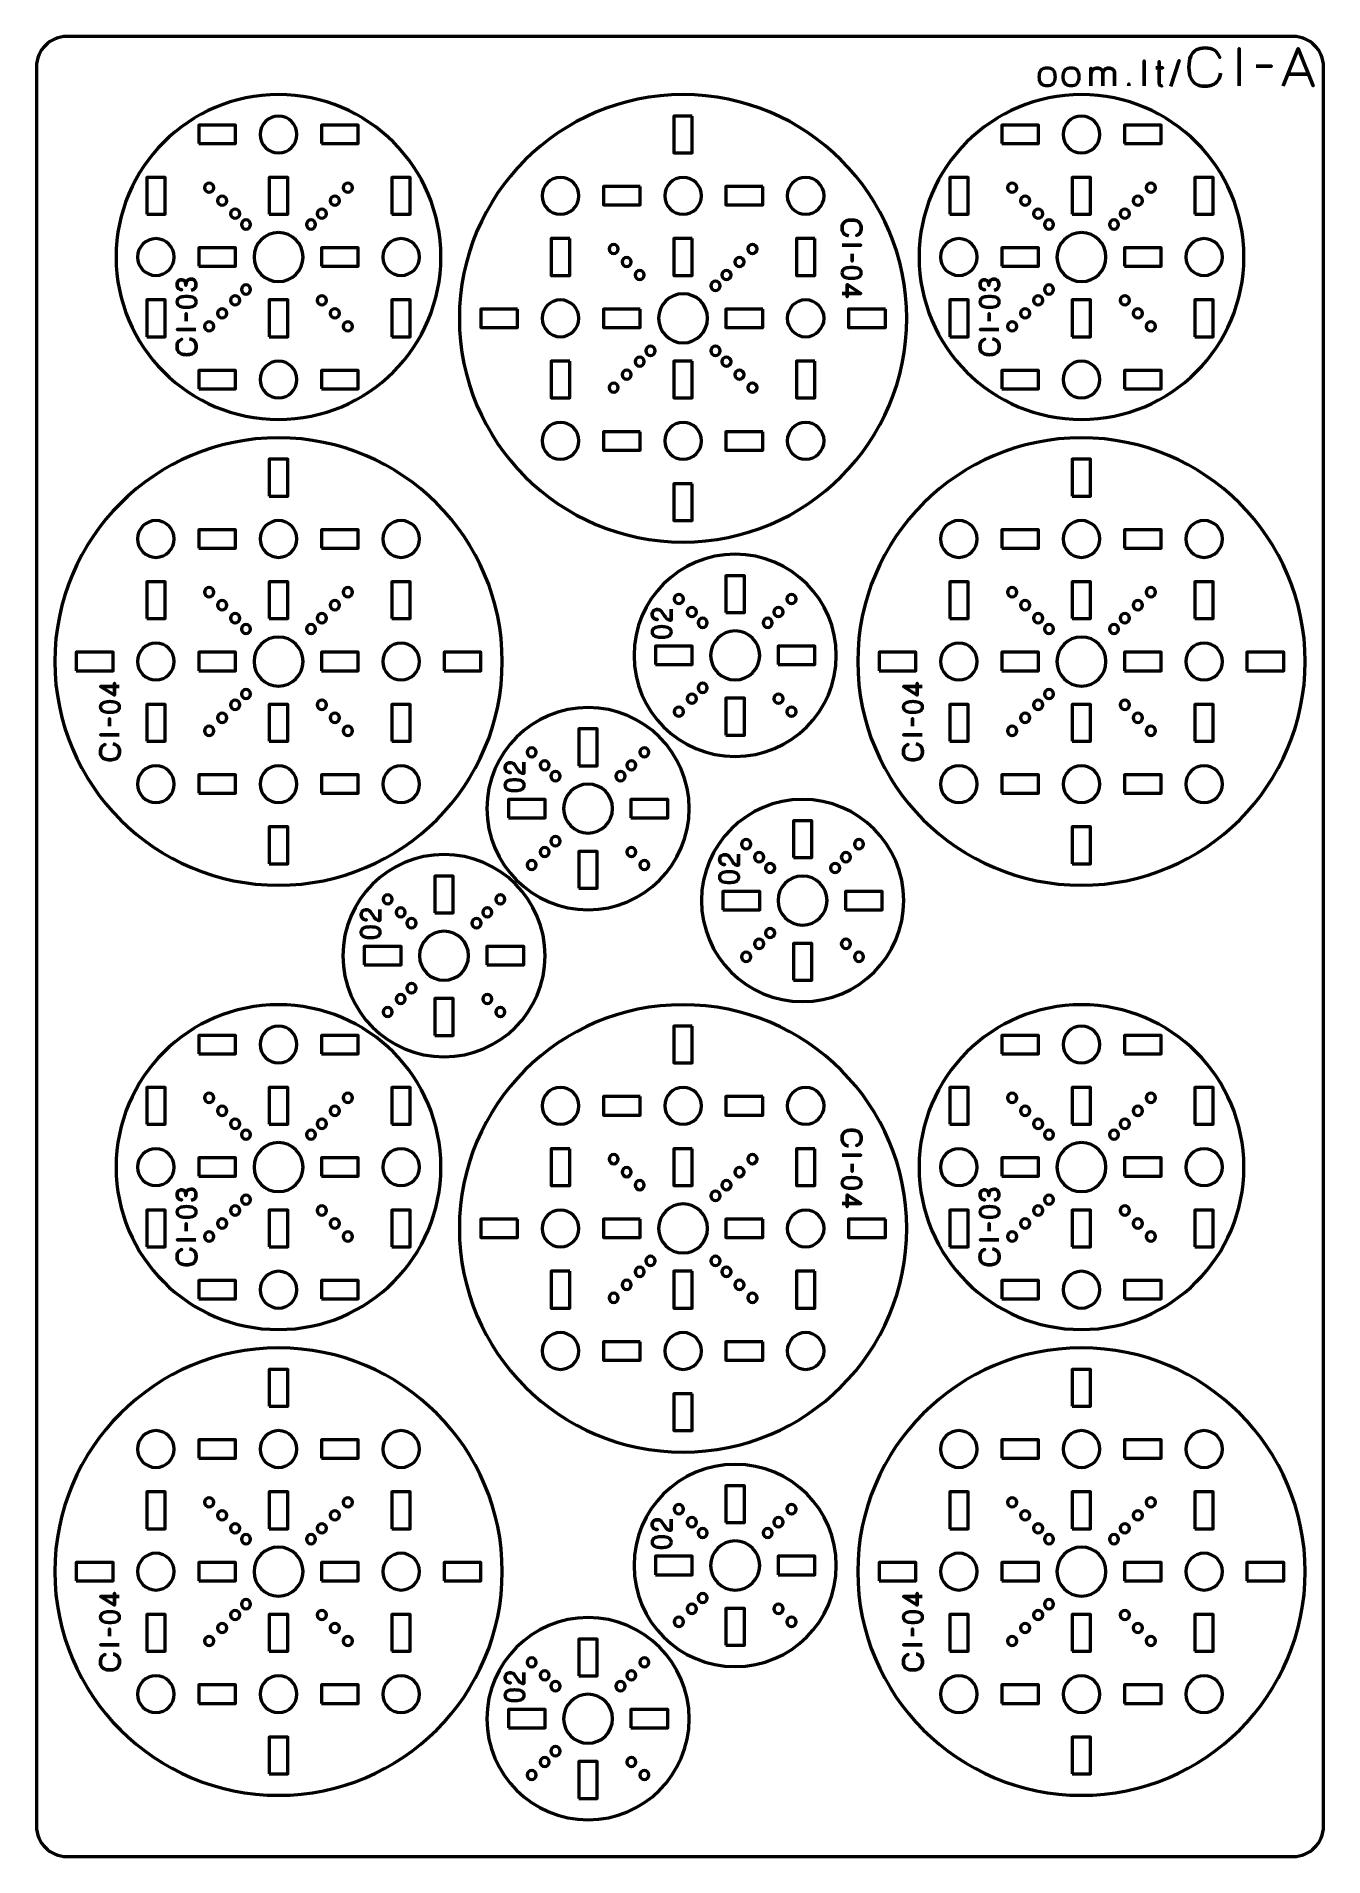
# Model space of a CAD drawing. Header units: centimetres. Extents: x -21 to 0, y -29.7 to 0.
import ezdxf

# ---------------------------------------------------------------- set-up
doc = ezdxf.new("R2010")
doc.units = ezdxf.units.CM
doc.header["$MEASUREMENT"] = 0
doc.layers.add('Layer 1', color=7, linetype='Continuous')

msp = doc.modelspace()

# ---------------------------------------------------------------- linework, layer by layer
at = {"layer": 'Layer 1', "color": 22, "lineweight": 53}
msp.add_open_spline([(-0.50009, -29.7), (-0.50009, -29.7), (-20.50005, -29.7), (-20.50005, -29.7), (-20.50005, -29.7), (-20.77702, -29.7), (-21.00001, -29.47691), (-21.00001, -29.19991), (-21.00001, -29.19991), (-21.00001, -29.19991), (-21.00001, -0.50006), (-21.00001, -0.50006), (-21.00001, -0.50006), (-21.00001, -0.22292), (-20.77702, 0.00004), (-20.50005, 0.00004), (-20.50005, 0.00004), (-20.50005, 0.00004), (-0.50009, 0.00004), (-0.50009, 0.00004), (-0.50009, 0.00004), (-0.22309, 0.00004), (0, -0.22292), (0, -0.50006), (0, -0.50006), (0, -0.50006), (0, -29.19991), (0, -29.19991), (0, -29.19991), (0, -29.47691), (-0.22309, -29.7), (-0.50009, -29.7)], degree=3, knots=[0, 0, 0, 0, 0.125, 0.125, 0.125, 0.125, 0.25, 0.25, 0.25, 0.25, 0.375, 0.375, 0.375, 0.375, 0.5, 0.5, 0.5, 0.5, 0.625, 0.625, 0.625, 0.625, 0.75, 0.75, 0.75, 0.75, 0.875, 0.875, 0.875, 0.875, 1, 1, 1, 1], dxfattribs=at)
at = {"layer": 'Layer 1', "color": 7}
for points, knots in [([(-1.67942, -0.6016), (-1.68845, -0.65), (-1.70425, -0.68993), (-1.72641, -0.72126), (-1.72641, -0.72126), (-1.7487, -0.75244), (-1.77721, -0.77559), (-1.81192, -0.79069), (-1.81192, -0.79069), (-1.84649, -0.80578), (-1.88713, -0.8134), (-1.93342, -0.81326), (-1.93342, -0.81326), (-1.98972, -0.8134), (-2.03756, -0.80254), (-2.07679, -0.78038), (-2.07679, -0.78038), (-2.11602, -0.75837), (-2.14593, -0.72436), (-2.16654, -0.67822), (-2.16654, -0.67822), (-2.18714, -0.63208), (-2.19744, -0.57295), (-2.19758, -0.50084), (-2.19758, -0.50084), (-2.19744, -0.42902), (-2.18714, -0.37003), (-2.16654, -0.32389), (-2.16654, -0.32389), (-2.14593, -0.27774), (-2.11602, -0.2436), (-2.07679, -0.22144), (-2.07679, -0.22144), (-2.03756, -0.19929), (-1.98972, -0.18828), (-1.93342, -0.18842), (-1.93342, -0.18842), (-1.87316, -0.18828), (-1.82265, -0.20112), (-1.78201, -0.22694), (-1.78201, -0.22694), (-1.74151, -0.25277), (-1.71173, -0.2927), (-1.69296, -0.34675), (-1.69296, -0.34675), (-1.71173, -0.2927), (-1.74151, -0.25277), (-1.78201, -0.22694), (-1.78201, -0.22694), (-1.82265, -0.20112), (-1.87316, -0.18828), (-1.93342, -0.18842), (-1.93342, -0.18842), (-1.98972, -0.18828), (-2.03756, -0.19929), (-2.07679, -0.22144), (-2.07679, -0.22144), (-2.11602, -0.2436), (-2.14593, -0.27774), (-2.16654, -0.32389), (-2.16654, -0.32389), (-2.18714, -0.37003), (-2.19744, -0.42902), (-2.19758, -0.50084), (-2.19758, -0.50084), (-2.19744, -0.57295), (-2.18714, -0.63208), (-2.16654, -0.67822), (-2.16654, -0.67822), (-2.14593, -0.72436), (-2.11602, -0.75837), (-2.07679, -0.78038), (-2.07679, -0.78038), (-2.03756, -0.80254), (-1.98972, -0.8134), (-1.93342, -0.81326), (-1.93342, -0.81326), (-1.88713, -0.8134), (-1.84649, -0.80578), (-1.81192, -0.79069), (-1.81192, -0.79069), (-1.77721, -0.77559), (-1.7487, -0.75244), (-1.72641, -0.72126), (-1.72641, -0.72126), (-1.70425, -0.68993), (-1.68845, -0.65), (-1.67942, -0.6016)], [0, 0, 0, 0, 0.04545455, 0.04545455, 0.04545455, 0.04545455, 0.09090909, 0.09090909, 0.09090909, 0.09090909, 0.13636364, 0.13636364, 0.13636364, 0.13636364, 0.18181818, 0.18181818, 0.18181818, 0.18181818, 0.22727273, 0.22727273, 0.22727273, 0.22727273, 0.27272727, 0.27272727, 0.27272727, 0.27272727, 0.31818182, 0.31818182, 0.31818182, 0.31818182, 0.36363636, 0.36363636, 0.36363636, 0.36363636, 0.40909091, 0.40909091, 0.40909091, 0.40909091, 0.45454545, 0.45454545, 0.45454545, 0.45454545, 0.5, 0.5, 0.5, 0.5, 0.54545455, 0.54545455, 0.54545455, 0.54545455, 0.59090909, 0.59090909, 0.59090909, 0.59090909, 0.63636364, 0.63636364, 0.63636364, 0.63636364, 0.68181818, 0.68181818, 0.68181818, 0.68181818, 0.72727273, 0.72727273, 0.72727273, 0.72727273, 0.77272727, 0.77272727, 0.77272727, 0.77272727, 0.81818182, 0.81818182, 0.81818182, 0.81818182, 0.86363636, 0.86363636, 0.86363636, 0.86363636, 0.90909091, 0.90909091, 0.90909091, 0.90909091, 0.95454545, 0.95454545, 0.95454545, 0.95454545, 1, 1, 1, 1]), ([(-1.3797, -0.80649), (-1.3797, -0.80649), (-1.3797, -0.19604), (-1.3797, -0.19604), (-1.3797, -0.19604), (-1.3797, -0.19604), (-1.3797, -0.80649), (-1.3797, -0.80649)], [0, 0, 0, 0, 0.5, 0.5, 0.5, 0.5, 1, 1, 1, 1]), ([(-0.65749, -0.80649), (-0.65749, -0.80649), (-0.41534, -0.19604), (-0.41534, -0.19604), (-0.41534, -0.19604), (-0.41534, -0.19604), (-0.17235, -0.80649), (-0.17235, -0.80649), (-0.17235, -0.80649), (-0.17235, -0.80649), (-0.41534, -0.19604), (-0.41534, -0.19604), (-0.41534, -0.19604), (-0.41534, -0.19604), (-0.65749, -0.80649), (-0.65749, -0.80649)], [0, 0, 0, 0, 0.25, 0.25, 0.25, 0.25, 0.5, 0.5, 0.5, 0.5, 0.75, 0.75, 0.75, 0.75, 1, 1, 1, 1]), ([(-4.5101, -0.80649), (-4.49232, -0.80658), (-4.47577, -0.80433), (-4.46034, -0.79953), (-4.46034, -0.79953), (-4.44491, -0.79473), (-4.43127, -0.78673), (-4.4196, -0.77554), (-4.4196, -0.77554), (-4.40784, -0.76435), (-4.39872, -0.7492), (-4.39204, -0.73001), (-4.39204, -0.73001), (-4.38546, -0.71091), (-4.38207, -0.68711), (-4.38197, -0.65861), (-4.38197, -0.65861), (-4.38207, -0.6302), (-4.38546, -0.60649), (-4.39204, -0.58749), (-4.39204, -0.58749), (-4.39872, -0.56848), (-4.40784, -0.55334), (-4.4196, -0.54214), (-4.4196, -0.54214), (-4.43127, -0.53104), (-4.44491, -0.52305), (-4.46034, -0.51825), (-4.46034, -0.51825), (-4.47577, -0.51345), (-4.49232, -0.51119), (-4.5101, -0.51129), (-4.5101, -0.51129), (-4.52769, -0.51119), (-4.54425, -0.51345), (-4.55968, -0.51825), (-4.55968, -0.51825), (-4.57511, -0.52305), (-4.58865, -0.53104), (-4.60041, -0.54214), (-4.60041, -0.54214), (-4.61217, -0.55334), (-4.62139, -0.56848), (-4.62807, -0.58749), (-4.62807, -0.58749), (-4.63475, -0.60649), (-4.63814, -0.6302), (-4.63823, -0.65861), (-4.63823, -0.65861), (-4.63814, -0.68711), (-4.63475, -0.71091), (-4.62807, -0.73001), (-4.62807, -0.73001), (-4.62139, -0.7492), (-4.61217, -0.76435), (-4.60041, -0.77554), (-4.60041, -0.77554), (-4.58865, -0.78673), (-4.57511, -0.79473), (-4.55968, -0.79953), (-4.55968, -0.79953), (-4.54425, -0.80433), (-4.52769, -0.80658), (-4.5101, -0.80649)], [0, 0, 0, 0, 0.0625, 0.0625, 0.0625, 0.0625, 0.125, 0.125, 0.125, 0.125, 0.1875, 0.1875, 0.1875, 0.1875, 0.25, 0.25, 0.25, 0.25, 0.3125, 0.3125, 0.3125, 0.3125, 0.375, 0.375, 0.375, 0.375, 0.4375, 0.4375, 0.4375, 0.4375, 0.5, 0.5, 0.5, 0.5, 0.5625, 0.5625, 0.5625, 0.5625, 0.625, 0.625, 0.625, 0.625, 0.6875, 0.6875, 0.6875, 0.6875, 0.75, 0.75, 0.75, 0.75, 0.8125, 0.8125, 0.8125, 0.8125, 0.875, 0.875, 0.875, 0.875, 0.9375, 0.9375, 0.9375, 0.9375, 1, 1, 1, 1]), ([(-4.5101, -0.80649), (-4.49232, -0.80658), (-4.47577, -0.80433), (-4.46034, -0.79953), (-4.46034, -0.79953), (-4.44491, -0.79473), (-4.43127, -0.78673), (-4.4196, -0.77554), (-4.4196, -0.77554), (-4.40784, -0.76435), (-4.39872, -0.7492), (-4.39204, -0.73001), (-4.39204, -0.73001), (-4.38546, -0.71091), (-4.38207, -0.68711), (-4.38197, -0.65861), (-4.38197, -0.65861), (-4.38207, -0.6302), (-4.38546, -0.60649), (-4.39204, -0.58749), (-4.39204, -0.58749), (-4.39872, -0.56848), (-4.40784, -0.55334), (-4.4196, -0.54214), (-4.4196, -0.54214), (-4.43127, -0.53104), (-4.44491, -0.52305), (-4.46034, -0.51825), (-4.46034, -0.51825), (-4.47577, -0.51345), (-4.49232, -0.51119), (-4.5101, -0.51129), (-4.5101, -0.51129), (-4.52769, -0.51119), (-4.54425, -0.51345), (-4.55968, -0.51825), (-4.55968, -0.51825), (-4.57511, -0.52305), (-4.58865, -0.53104), (-4.60041, -0.54214), (-4.60041, -0.54214), (-4.61217, -0.55334), (-4.62139, -0.56848), (-4.62807, -0.58749), (-4.62807, -0.58749), (-4.63475, -0.60649), (-4.63814, -0.6302), (-4.63823, -0.65861), (-4.63823, -0.65861), (-4.63814, -0.68711), (-4.63475, -0.71091), (-4.62807, -0.73001), (-4.62807, -0.73001), (-4.62139, -0.7492), (-4.61217, -0.76435), (-4.60041, -0.77554), (-4.60041, -0.77554), (-4.58865, -0.78673), (-4.57511, -0.79473), (-4.55968, -0.79953), (-4.55968, -0.79953), (-4.54425, -0.80433), (-4.52769, -0.80658), (-4.5101, -0.80649)], [0, 0, 0, 0, 0.0625, 0.0625, 0.0625, 0.0625, 0.125, 0.125, 0.125, 0.125, 0.1875, 0.1875, 0.1875, 0.1875, 0.25, 0.25, 0.25, 0.25, 0.3125, 0.3125, 0.3125, 0.3125, 0.375, 0.375, 0.375, 0.375, 0.4375, 0.4375, 0.4375, 0.4375, 0.5, 0.5, 0.5, 0.5, 0.5625, 0.5625, 0.5625, 0.5625, 0.625, 0.625, 0.625, 0.625, 0.6875, 0.6875, 0.6875, 0.6875, 0.75, 0.75, 0.75, 0.75, 0.8125, 0.8125, 0.8125, 0.8125, 0.875, 0.875, 0.875, 0.875, 0.9375, 0.9375, 0.9375, 0.9375, 1, 1, 1, 1]), ([(-4.11951, -0.80649), (-4.10173, -0.80658), (-4.08518, -0.80433), (-4.06975, -0.79953), (-4.06975, -0.79953), (-4.05432, -0.79473), (-4.04068, -0.78673), (-4.02901, -0.77554), (-4.02901, -0.77554), (-4.01725, -0.76435), (-4.00813, -0.7492), (-4.00145, -0.73001), (-4.00145, -0.73001), (-3.99487, -0.71091), (-3.99148, -0.68711), (-3.99138, -0.65861), (-3.99138, -0.65861), (-3.99148, -0.6302), (-3.99487, -0.60649), (-4.00145, -0.58749), (-4.00145, -0.58749), (-4.00813, -0.56848), (-4.01725, -0.55334), (-4.02901, -0.54214), (-4.02901, -0.54214), (-4.04068, -0.53104), (-4.05432, -0.52305), (-4.06975, -0.51825), (-4.06975, -0.51825), (-4.08518, -0.51345), (-4.10173, -0.51119), (-4.11951, -0.51129), (-4.11951, -0.51129), (-4.1371, -0.51119), (-4.15366, -0.51345), (-4.16909, -0.51825), (-4.16909, -0.51825), (-4.18452, -0.52305), (-4.19806, -0.53104), (-4.20982, -0.54214), (-4.20982, -0.54214), (-4.22158, -0.55334), (-4.2308, -0.56848), (-4.23748, -0.58749), (-4.23748, -0.58749), (-4.24416, -0.60649), (-4.24755, -0.6302), (-4.24764, -0.65861), (-4.24764, -0.65861), (-4.24755, -0.68711), (-4.24416, -0.71091), (-4.23748, -0.73001), (-4.23748, -0.73001), (-4.2308, -0.7492), (-4.22158, -0.76435), (-4.20982, -0.77554), (-4.20982, -0.77554), (-4.19806, -0.78673), (-4.18452, -0.79473), (-4.16909, -0.79953), (-4.16909, -0.79953), (-4.15366, -0.80433), (-4.1371, -0.80658), (-4.11951, -0.80649)], [0, 0, 0, 0, 0.0625, 0.0625, 0.0625, 0.0625, 0.125, 0.125, 0.125, 0.125, 0.1875, 0.1875, 0.1875, 0.1875, 0.25, 0.25, 0.25, 0.25, 0.3125, 0.3125, 0.3125, 0.3125, 0.375, 0.375, 0.375, 0.375, 0.4375, 0.4375, 0.4375, 0.4375, 0.5, 0.5, 0.5, 0.5, 0.5625, 0.5625, 0.5625, 0.5625, 0.625, 0.625, 0.625, 0.625, 0.6875, 0.6875, 0.6875, 0.6875, 0.75, 0.75, 0.75, 0.75, 0.8125, 0.8125, 0.8125, 0.8125, 0.875, 0.875, 0.875, 0.875, 0.9375, 0.9375, 0.9375, 0.9375, 1, 1, 1, 1]), ([(-4.11951, -0.80649), (-4.10173, -0.80658), (-4.08518, -0.80433), (-4.06975, -0.79953), (-4.06975, -0.79953), (-4.05432, -0.79473), (-4.04068, -0.78673), (-4.02901, -0.77554), (-4.02901, -0.77554), (-4.01725, -0.76435), (-4.00813, -0.7492), (-4.00145, -0.73001), (-4.00145, -0.73001), (-3.99487, -0.71091), (-3.99148, -0.68711), (-3.99138, -0.65861), (-3.99138, -0.65861), (-3.99148, -0.6302), (-3.99487, -0.60649), (-4.00145, -0.58749), (-4.00145, -0.58749), (-4.00813, -0.56848), (-4.01725, -0.55334), (-4.02901, -0.54214), (-4.02901, -0.54214), (-4.04068, -0.53104), (-4.05432, -0.52305), (-4.06975, -0.51825), (-4.06975, -0.51825), (-4.08518, -0.51345), (-4.10173, -0.51119), (-4.11951, -0.51129), (-4.11951, -0.51129), (-4.1371, -0.51119), (-4.15366, -0.51345), (-4.16909, -0.51825), (-4.16909, -0.51825), (-4.18452, -0.52305), (-4.19806, -0.53104), (-4.20982, -0.54214), (-4.20982, -0.54214), (-4.22158, -0.55334), (-4.2308, -0.56848), (-4.23748, -0.58749), (-4.23748, -0.58749), (-4.24416, -0.60649), (-4.24755, -0.6302), (-4.24764, -0.65861), (-4.24764, -0.65861), (-4.24755, -0.68711), (-4.24416, -0.71091), (-4.23748, -0.73001), (-4.23748, -0.73001), (-4.2308, -0.7492), (-4.22158, -0.76435), (-4.20982, -0.77554), (-4.20982, -0.77554), (-4.19806, -0.78673), (-4.18452, -0.79473), (-4.16909, -0.79953), (-4.16909, -0.79953), (-4.15366, -0.80433), (-4.1371, -0.80658), (-4.11951, -0.80649)], [0, 0, 0, 0, 0.0625, 0.0625, 0.0625, 0.0625, 0.125, 0.125, 0.125, 0.125, 0.1875, 0.1875, 0.1875, 0.1875, 0.25, 0.25, 0.25, 0.25, 0.3125, 0.3125, 0.3125, 0.3125, 0.375, 0.375, 0.375, 0.375, 0.4375, 0.4375, 0.4375, 0.4375, 0.5, 0.5, 0.5, 0.5, 0.5625, 0.5625, 0.5625, 0.5625, 0.625, 0.625, 0.625, 0.625, 0.6875, 0.6875, 0.6875, 0.6875, 0.75, 0.75, 0.75, 0.75, 0.8125, 0.8125, 0.8125, 0.8125, 0.875, 0.875, 0.875, 0.875, 0.9375, 0.9375, 0.9375, 0.9375, 1, 1, 1, 1]), ([(-3.60362, -0.80649), (-3.60362, -0.8064), (-3.60362, -0.80367), (-3.60362, -0.79831), (-3.60362, -0.79831), (-3.60362, -0.79304), (-3.60362, -0.78579), (-3.60362, -0.77667), (-3.60362, -0.77667), (-3.60362, -0.76745), (-3.60362, -0.7571), (-3.60362, -0.74544), (-3.60362, -0.74544), (-3.60362, -0.73387), (-3.60362, -0.72173), (-3.60362, -0.70894), (-3.60362, -0.70894), (-3.60362, -0.69624), (-3.60362, -0.68372), (-3.60362, -0.67131), (-3.60362, -0.67131), (-3.60362, -0.65889), (-3.60362, -0.64722), (-3.60362, -0.6365), (-3.60362, -0.6365), (-3.60362, -0.62568), (-3.60362, -0.61646), (-3.60362, -0.60865), (-3.60362, -0.60865), (-3.60362, -0.60094), (-3.60362, -0.59539), (-3.60362, -0.592), (-3.60362, -0.592), (-3.60352, -0.58673), (-3.60437, -0.58081), (-3.60597, -0.57432), (-3.60597, -0.57432), (-3.60757, -0.56773), (-3.6103, -0.56115), (-3.61415, -0.55456), (-3.61415, -0.55456), (-3.61801, -0.54788), (-3.62337, -0.54177), (-3.63005, -0.53612), (-3.63005, -0.53612), (-3.63682, -0.53048), (-3.64529, -0.52596), (-3.65545, -0.52248), (-3.65545, -0.52248), (-3.66571, -0.519), (-3.67793, -0.51712), (-3.69223, -0.51693), (-3.69223, -0.51693), (-3.70653, -0.51693), (-3.71933, -0.51891), (-3.73052, -0.52286), (-3.73052, -0.52286), (-3.74181, -0.5269), (-3.7515, -0.53245), (-3.75978, -0.53951), (-3.75978, -0.53951), (-3.76796, -0.54657), (-3.77483, -0.55466), (-3.78019, -0.56387), (-3.78019, -0.56387), (-3.78555, -0.573), (-3.78951, -0.58269), (-3.79214, -0.59304), (-3.79214, -0.59304), (-3.79477, -0.60329), (-3.79609, -0.61373), (-3.79609, -0.62418), (-3.79609, -0.62418), (-3.79609, -0.61373), (-3.79477, -0.60329), (-3.79214, -0.59304), (-3.79214, -0.59304), (-3.78951, -0.58269), (-3.78555, -0.573), (-3.78019, -0.56387), (-3.78019, -0.56387), (-3.77483, -0.55466), (-3.76796, -0.54657), (-3.75978, -0.53951), (-3.75978, -0.53951), (-3.7515, -0.53245), (-3.74181, -0.5269), (-3.73052, -0.52286), (-3.73052, -0.52286), (-3.71933, -0.51891), (-3.70653, -0.51693), (-3.69223, -0.51693), (-3.69223, -0.51693), (-3.67793, -0.51712), (-3.66571, -0.519), (-3.65545, -0.52248), (-3.65545, -0.52248), (-3.64529, -0.52596), (-3.63682, -0.53048), (-3.63005, -0.53612), (-3.63005, -0.53612), (-3.62337, -0.54177), (-3.61801, -0.54788), (-3.61415, -0.55456), (-3.61415, -0.55456), (-3.6103, -0.56115), (-3.60757, -0.56773), (-3.60597, -0.57432), (-3.60597, -0.57432), (-3.60437, -0.58081), (-3.60352, -0.58673), (-3.60362, -0.592), (-3.60362, -0.592), (-3.60362, -0.59539), (-3.60362, -0.60094), (-3.60362, -0.60865), (-3.60362, -0.60865), (-3.60362, -0.61646), (-3.60362, -0.62568), (-3.60362, -0.6365), (-3.60362, -0.6365), (-3.60362, -0.64722), (-3.60362, -0.65889), (-3.60362, -0.67131), (-3.60362, -0.67131), (-3.60362, -0.68372), (-3.60362, -0.69624), (-3.60362, -0.70894), (-3.60362, -0.70894), (-3.60362, -0.72173), (-3.60362, -0.73387), (-3.60362, -0.74544), (-3.60362, -0.74544), (-3.60362, -0.7571), (-3.60362, -0.76745), (-3.60362, -0.77667), (-3.60362, -0.77667), (-3.60362, -0.78579), (-3.60362, -0.79304), (-3.60362, -0.79831), (-3.60362, -0.79831), (-3.60362, -0.80367), (-3.60362, -0.8064), (-3.60362, -0.80649)], [0, 0, 0, 0, 0.02777778, 0.02777778, 0.02777778, 0.02777778, 0.05555556, 0.05555556, 0.05555556, 0.05555556, 0.08333333, 0.08333333, 0.08333333, 0.08333333, 0.11111111, 0.11111111, 0.11111111, 0.11111111, 0.13888889, 0.13888889, 0.13888889, 0.13888889, 0.16666667, 0.16666667, 0.16666667, 0.16666667, 0.19444444, 0.19444444, 0.19444444, 0.19444444, 0.22222222, 0.22222222, 0.22222222, 0.22222222, 0.25, 0.25, 0.25, 0.25, 0.27777778, 0.27777778, 0.27777778, 0.27777778, 0.30555556, 0.30555556, 0.30555556, 0.30555556, 0.33333333, 0.33333333, 0.33333333, 0.33333333, 0.36111111, 0.36111111, 0.36111111, 0.36111111, 0.38888889, 0.38888889, 0.38888889, 0.38888889, 0.41666667, 0.41666667, 0.41666667, 0.41666667, 0.44444444, 0.44444444, 0.44444444, 0.44444444, 0.47222222, 0.47222222, 0.47222222, 0.47222222, 0.5, 0.5, 0.5, 0.5, 0.52777778, 0.52777778, 0.52777778, 0.52777778, 0.55555556, 0.55555556, 0.55555556, 0.55555556, 0.58333333, 0.58333333, 0.58333333, 0.58333333, 0.61111111, 0.61111111, 0.61111111, 0.61111111, 0.63888889, 0.63888889, 0.63888889, 0.63888889, 0.66666667, 0.66666667, 0.66666667, 0.66666667, 0.69444444, 0.69444444, 0.69444444, 0.69444444, 0.72222222, 0.72222222, 0.72222222, 0.72222222, 0.75, 0.75, 0.75, 0.75, 0.77777778, 0.77777778, 0.77777778, 0.77777778, 0.80555556, 0.80555556, 0.80555556, 0.80555556, 0.83333333, 0.83333333, 0.83333333, 0.83333333, 0.86111111, 0.86111111, 0.86111111, 0.86111111, 0.88888889, 0.88888889, 0.88888889, 0.88888889, 0.91666667, 0.91666667, 0.91666667, 0.91666667, 0.94444444, 0.94444444, 0.94444444, 0.94444444, 0.97222222, 0.97222222, 0.97222222, 0.97222222, 1, 1, 1, 1]), ([(-3.79609, -0.80649), (-3.79609, -0.80649), (-3.79609, -0.51693), (-3.79609, -0.51693), (-3.79609, -0.51693), (-3.79609, -0.51693), (-3.79609, -0.80649), (-3.79609, -0.80649)], [0, 0, 0, 0, 0.5, 0.5, 0.5, 0.5, 1, 1, 1, 1]), ([(-3.40945, -0.80649), (-3.40945, -0.8064), (-3.40945, -0.80367), (-3.40945, -0.79831), (-3.40945, -0.79831), (-3.40945, -0.79304), (-3.40945, -0.78579), (-3.40945, -0.77667), (-3.40945, -0.77667), (-3.40945, -0.76745), (-3.40945, -0.7571), (-3.40945, -0.74544), (-3.40945, -0.74544), (-3.40945, -0.73387), (-3.40945, -0.72173), (-3.40945, -0.70894), (-3.40945, -0.70894), (-3.40945, -0.69624), (-3.40945, -0.68372), (-3.40945, -0.67131), (-3.40945, -0.67131), (-3.40945, -0.65889), (-3.40945, -0.64722), (-3.40945, -0.6365), (-3.40945, -0.6365), (-3.40945, -0.62568), (-3.40945, -0.61646), (-3.40945, -0.60865), (-3.40945, -0.60865), (-3.40945, -0.60094), (-3.40945, -0.59539), (-3.40945, -0.592), (-3.40945, -0.592), (-3.40945, -0.58673), (-3.41048, -0.58081), (-3.41265, -0.57432), (-3.41265, -0.57432), (-3.41472, -0.56773), (-3.4181, -0.56115), (-3.42281, -0.55456), (-3.42281, -0.55456), (-3.42742, -0.54788), (-3.43353, -0.54177), (-3.44106, -0.53612), (-3.44106, -0.53612), (-3.44858, -0.53048), (-3.45771, -0.52596), (-3.46843, -0.52248), (-3.46843, -0.52248), (-3.47916, -0.519), (-3.49167, -0.51712), (-3.50597, -0.51693), (-3.50597, -0.51693), (-3.52027, -0.51693), (-3.53287, -0.51891), (-3.54369, -0.52286), (-3.54369, -0.52286), (-3.55442, -0.5269), (-3.56364, -0.53245), (-3.57135, -0.53951), (-3.57135, -0.53951), (-3.57897, -0.54657), (-3.58508, -0.55466), (-3.58988, -0.56387), (-3.58988, -0.56387), (-3.59468, -0.573), (-3.59816, -0.58269), (-3.60032, -0.59304), (-3.60032, -0.59304), (-3.60258, -0.60329), (-3.60362, -0.61373), (-3.60362, -0.62418), (-3.60362, -0.62418), (-3.60362, -0.61373), (-3.60258, -0.60329), (-3.60032, -0.59304), (-3.60032, -0.59304), (-3.59816, -0.58269), (-3.59468, -0.573), (-3.58988, -0.56387), (-3.58988, -0.56387), (-3.58508, -0.55466), (-3.57897, -0.54657), (-3.57135, -0.53951), (-3.57135, -0.53951), (-3.56364, -0.53245), (-3.55442, -0.5269), (-3.54369, -0.52286), (-3.54369, -0.52286), (-3.53287, -0.51891), (-3.52027, -0.51693), (-3.50597, -0.51693), (-3.50597, -0.51693), (-3.49167, -0.51712), (-3.47916, -0.519), (-3.46843, -0.52248), (-3.46843, -0.52248), (-3.45771, -0.52596), (-3.44858, -0.53048), (-3.44106, -0.53612), (-3.44106, -0.53612), (-3.43353, -0.54177), (-3.42742, -0.54788), (-3.42281, -0.55456), (-3.42281, -0.55456), (-3.4181, -0.56115), (-3.41472, -0.56773), (-3.41265, -0.57432), (-3.41265, -0.57432), (-3.41048, -0.58081), (-3.40945, -0.58673), (-3.40945, -0.592), (-3.40945, -0.592), (-3.40945, -0.59539), (-3.40945, -0.60094), (-3.40945, -0.60865), (-3.40945, -0.60865), (-3.40945, -0.61646), (-3.40945, -0.62568), (-3.40945, -0.6365), (-3.40945, -0.6365), (-3.40945, -0.64722), (-3.40945, -0.65889), (-3.40945, -0.67131), (-3.40945, -0.67131), (-3.40945, -0.68372), (-3.40945, -0.69624), (-3.40945, -0.70894), (-3.40945, -0.70894), (-3.40945, -0.72173), (-3.40945, -0.73387), (-3.40945, -0.74544), (-3.40945, -0.74544), (-3.40945, -0.7571), (-3.40945, -0.76745), (-3.40945, -0.77667), (-3.40945, -0.77667), (-3.40945, -0.78579), (-3.40945, -0.79304), (-3.40945, -0.79831), (-3.40945, -0.79831), (-3.40945, -0.80367), (-3.40945, -0.8064), (-3.40945, -0.80649)], [0, 0, 0, 0, 0.02777778, 0.02777778, 0.02777778, 0.02777778, 0.05555556, 0.05555556, 0.05555556, 0.05555556, 0.08333333, 0.08333333, 0.08333333, 0.08333333, 0.11111111, 0.11111111, 0.11111111, 0.11111111, 0.13888889, 0.13888889, 0.13888889, 0.13888889, 0.16666667, 0.16666667, 0.16666667, 0.16666667, 0.19444444, 0.19444444, 0.19444444, 0.19444444, 0.22222222, 0.22222222, 0.22222222, 0.22222222, 0.25, 0.25, 0.25, 0.25, 0.27777778, 0.27777778, 0.27777778, 0.27777778, 0.30555556, 0.30555556, 0.30555556, 0.30555556, 0.33333333, 0.33333333, 0.33333333, 0.33333333, 0.36111111, 0.36111111, 0.36111111, 0.36111111, 0.38888889, 0.38888889, 0.38888889, 0.38888889, 0.41666667, 0.41666667, 0.41666667, 0.41666667, 0.44444444, 0.44444444, 0.44444444, 0.44444444, 0.47222222, 0.47222222, 0.47222222, 0.47222222, 0.5, 0.5, 0.5, 0.5, 0.52777778, 0.52777778, 0.52777778, 0.52777778, 0.55555556, 0.55555556, 0.55555556, 0.55555556, 0.58333333, 0.58333333, 0.58333333, 0.58333333, 0.61111111, 0.61111111, 0.61111111, 0.61111111, 0.63888889, 0.63888889, 0.63888889, 0.63888889, 0.66666667, 0.66666667, 0.66666667, 0.66666667, 0.69444444, 0.69444444, 0.69444444, 0.69444444, 0.72222222, 0.72222222, 0.72222222, 0.72222222, 0.75, 0.75, 0.75, 0.75, 0.77777778, 0.77777778, 0.77777778, 0.77777778, 0.80555556, 0.80555556, 0.80555556, 0.80555556, 0.83333333, 0.83333333, 0.83333333, 0.83333333, 0.86111111, 0.86111111, 0.86111111, 0.86111111, 0.88888889, 0.88888889, 0.88888889, 0.88888889, 0.91666667, 0.91666667, 0.91666667, 0.91666667, 0.94444444, 0.94444444, 0.94444444, 0.94444444, 0.97222222, 0.97222222, 0.97222222, 0.97222222, 1, 1, 1, 1]), ([(-2.92741, -0.80649), (-2.92741, -0.80649), (-2.92741, -0.39953), (-2.92741, -0.39953), (-2.92741, -0.39953), (-2.92741, -0.39953), (-2.92741, -0.80649), (-2.92741, -0.80649)], [0, 0, 0, 0, 0.5, 0.5, 0.5, 0.5, 1, 1, 1, 1]), ([(-2.73945, -0.51411), (-2.73945, -0.51411), (-2.62148, -0.51411), (-2.62148, -0.51411), (-2.62148, -0.51411), (-2.62148, -0.51411), (-2.73945, -0.51411), (-2.73945, -0.51411)], [0, 0, 0, 0, 0.5, 0.5, 0.5, 0.5, 1, 1, 1, 1]), ([(-2.62261, -0.80367), (-2.62957, -0.80423), (-2.63653, -0.80442), (-2.64331, -0.80423), (-2.64331, -0.80423), (-2.65008, -0.80404), (-2.6562, -0.80301), (-2.66175, -0.80094), (-2.66175, -0.80094), (-2.6673, -0.79896), (-2.67172, -0.79539), (-2.6751, -0.79031), (-2.6751, -0.79031), (-2.6784, -0.78523), (-2.68009, -0.77799), (-2.68018, -0.76867), (-2.68018, -0.76867), (-2.68018, -0.76425), (-2.68018, -0.75673), (-2.68018, -0.74619), (-2.68018, -0.74619), (-2.68018, -0.73556), (-2.68018, -0.72276), (-2.68018, -0.70762), (-2.68018, -0.70762), (-2.68018, -0.69247), (-2.68018, -0.67592), (-2.68018, -0.65795), (-2.68018, -0.65795), (-2.68018, -0.63998), (-2.68018, -0.62145), (-2.68018, -0.60226), (-2.68018, -0.60226), (-2.68018, -0.58307), (-2.68018, -0.56416), (-2.68018, -0.54544), (-2.68018, -0.54544), (-2.68018, -0.52672), (-2.68018, -0.50912), (-2.68018, -0.49257), (-2.68018, -0.49257), (-2.68018, -0.47601), (-2.68018, -0.46133), (-2.68018, -0.44864), (-2.68018, -0.44864), (-2.68018, -0.43584), (-2.68018, -0.42587), (-2.68018, -0.41853), (-2.68018, -0.41853), (-2.68018, -0.41129), (-2.68018, -0.40752), (-2.68018, -0.40743), (-2.68018, -0.40743), (-2.68018, -0.40752), (-2.68018, -0.41129), (-2.68018, -0.41853), (-2.68018, -0.41853), (-2.68018, -0.42587), (-2.68018, -0.43584), (-2.68018, -0.44864), (-2.68018, -0.44864), (-2.68018, -0.46133), (-2.68018, -0.47601), (-2.68018, -0.49257), (-2.68018, -0.49257), (-2.68018, -0.50912), (-2.68018, -0.52672), (-2.68018, -0.54544), (-2.68018, -0.54544), (-2.68018, -0.56416), (-2.68018, -0.58307), (-2.68018, -0.60226), (-2.68018, -0.60226), (-2.68018, -0.62145), (-2.68018, -0.63998), (-2.68018, -0.65795), (-2.68018, -0.65795), (-2.68018, -0.67592), (-2.68018, -0.69247), (-2.68018, -0.70762), (-2.68018, -0.70762), (-2.68018, -0.72276), (-2.68018, -0.73556), (-2.68018, -0.74619), (-2.68018, -0.74619), (-2.68018, -0.75673), (-2.68018, -0.76425), (-2.68018, -0.76867), (-2.68018, -0.76867), (-2.68009, -0.77799), (-2.6784, -0.78523), (-2.6751, -0.79031), (-2.6751, -0.79031), (-2.67172, -0.79539), (-2.6673, -0.79896), (-2.66175, -0.80094), (-2.66175, -0.80094), (-2.6562, -0.80301), (-2.65008, -0.80404), (-2.64331, -0.80423), (-2.64331, -0.80423), (-2.63653, -0.80442), (-2.62957, -0.80423), (-2.62261, -0.80367)], [0, 0, 0, 0, 0.03846154, 0.03846154, 0.03846154, 0.03846154, 0.07692308, 0.07692308, 0.07692308, 0.07692308, 0.11538462, 0.11538462, 0.11538462, 0.11538462, 0.15384615, 0.15384615, 0.15384615, 0.15384615, 0.19230769, 0.19230769, 0.19230769, 0.19230769, 0.23076923, 0.23076923, 0.23076923, 0.23076923, 0.26923077, 0.26923077, 0.26923077, 0.26923077, 0.30769231, 0.30769231, 0.30769231, 0.30769231, 0.34615385, 0.34615385, 0.34615385, 0.34615385, 0.38461538, 0.38461538, 0.38461538, 0.38461538, 0.42307692, 0.42307692, 0.42307692, 0.42307692, 0.46153846, 0.46153846, 0.46153846, 0.46153846, 0.5, 0.5, 0.5, 0.5, 0.53846154, 0.53846154, 0.53846154, 0.53846154, 0.57692308, 0.57692308, 0.57692308, 0.57692308, 0.61538462, 0.61538462, 0.61538462, 0.61538462, 0.65384615, 0.65384615, 0.65384615, 0.65384615, 0.69230769, 0.69230769, 0.69230769, 0.69230769, 0.73076923, 0.73076923, 0.73076923, 0.73076923, 0.76923077, 0.76923077, 0.76923077, 0.76923077, 0.80769231, 0.80769231, 0.80769231, 0.80769231, 0.84615385, 0.84615385, 0.84615385, 0.84615385, 0.88461538, 0.88461538, 0.88461538, 0.88461538, 0.92307692, 0.92307692, 0.92307692, 0.92307692, 0.96153846, 0.96153846, 0.96153846, 0.96153846, 1, 1, 1, 1]), ([(-2.49448, -0.81213), (-2.49448, -0.81213), (-2.35619, -0.39558), (-2.35619, -0.39558), (-2.35619, -0.39558), (-2.35619, -0.39558), (-2.49448, -0.81213), (-2.49448, -0.81213)], [0, 0, 0, 0, 0.5, 0.5, 0.5, 0.5, 1, 1, 1, 1]), ([(-1.09776, -0.4873), (-1.09776, -0.4873), (-0.85138, -0.4873), (-0.85138, -0.4873), (-0.85138, -0.4873), (-0.85138, -0.4873), (-1.09776, -0.4873), (-1.09776, -0.4873)], [0, 0, 0, 0, 0.5, 0.5, 0.5, 0.5, 1, 1, 1, 1]), ([(-3.17633, -0.80649), (-3.17633, -0.80649), (-3.17633, -0.77545), (-3.17633, -0.77545), (-3.17633, -0.77545), (-3.17633, -0.77545), (-3.17633, -0.80649), (-3.17633, -0.80649)], [0, 0, 0, 0, 0.5, 0.5, 0.5, 0.5, 1, 1, 1, 1]), ([(-0.58129, -0.6143), (-0.58129, -0.6143), (-0.24939, -0.6143), (-0.24939, -0.6143), (-0.24939, -0.6143), (-0.24939, -0.6143), (-0.58129, -0.6143), (-0.58129, -0.6143)], [0, 0, 0, 0, 0.5, 0.5, 0.5, 0.5, 1, 1, 1, 1])]:
    msp.add_open_spline(points, degree=3, knots=knots, dxfattribs=at)
at = {"layer": 'Layer 1', "color": 30, "lineweight": 53}
for points, knots in [([(-1.67942, -0.6016), (-1.68845, -0.65), (-1.70425, -0.68993), (-1.72641, -0.72126), (-1.72641, -0.72126), (-1.7487, -0.75244), (-1.77721, -0.77559), (-1.81192, -0.79069), (-1.81192, -0.79069), (-1.84649, -0.80578), (-1.88713, -0.8134), (-1.93342, -0.81326), (-1.93342, -0.81326), (-1.98972, -0.8134), (-2.03756, -0.80254), (-2.07679, -0.78038), (-2.07679, -0.78038), (-2.11602, -0.75837), (-2.14593, -0.72436), (-2.16654, -0.67822), (-2.16654, -0.67822), (-2.18714, -0.63208), (-2.19744, -0.57295), (-2.19758, -0.50084), (-2.19758, -0.50084), (-2.19744, -0.42902), (-2.18714, -0.37003), (-2.16654, -0.32389), (-2.16654, -0.32389), (-2.14593, -0.27774), (-2.11602, -0.2436), (-2.07679, -0.22144), (-2.07679, -0.22144), (-2.03756, -0.19929), (-1.98972, -0.18828), (-1.93342, -0.18842), (-1.93342, -0.18842), (-1.87316, -0.18828), (-1.82265, -0.20112), (-1.78201, -0.22694), (-1.78201, -0.22694), (-1.74151, -0.25277), (-1.71173, -0.2927), (-1.69296, -0.34675), (-1.69296, -0.34675), (-1.71173, -0.2927), (-1.74151, -0.25277), (-1.78201, -0.22694), (-1.78201, -0.22694), (-1.82265, -0.20112), (-1.87316, -0.18828), (-1.93342, -0.18842), (-1.93342, -0.18842), (-1.98972, -0.18828), (-2.03756, -0.19929), (-2.07679, -0.22144), (-2.07679, -0.22144), (-2.11602, -0.2436), (-2.14593, -0.27774), (-2.16654, -0.32389), (-2.16654, -0.32389), (-2.18714, -0.37003), (-2.19744, -0.42902), (-2.19758, -0.50084), (-2.19758, -0.50084), (-2.19744, -0.57295), (-2.18714, -0.63208), (-2.16654, -0.67822), (-2.16654, -0.67822), (-2.14593, -0.72436), (-2.11602, -0.75837), (-2.07679, -0.78038), (-2.07679, -0.78038), (-2.03756, -0.80254), (-1.98972, -0.8134), (-1.93342, -0.81326), (-1.93342, -0.81326), (-1.88713, -0.8134), (-1.84649, -0.80578), (-1.81192, -0.79069), (-1.81192, -0.79069), (-1.77721, -0.77559), (-1.7487, -0.75244), (-1.72641, -0.72126), (-1.72641, -0.72126), (-1.70425, -0.68993), (-1.68845, -0.65), (-1.67942, -0.6016)], [0, 0, 0, 0, 0.04545455, 0.04545455, 0.04545455, 0.04545455, 0.09090909, 0.09090909, 0.09090909, 0.09090909, 0.13636364, 0.13636364, 0.13636364, 0.13636364, 0.18181818, 0.18181818, 0.18181818, 0.18181818, 0.22727273, 0.22727273, 0.22727273, 0.22727273, 0.27272727, 0.27272727, 0.27272727, 0.27272727, 0.31818182, 0.31818182, 0.31818182, 0.31818182, 0.36363636, 0.36363636, 0.36363636, 0.36363636, 0.40909091, 0.40909091, 0.40909091, 0.40909091, 0.45454545, 0.45454545, 0.45454545, 0.45454545, 0.5, 0.5, 0.5, 0.5, 0.54545455, 0.54545455, 0.54545455, 0.54545455, 0.59090909, 0.59090909, 0.59090909, 0.59090909, 0.63636364, 0.63636364, 0.63636364, 0.63636364, 0.68181818, 0.68181818, 0.68181818, 0.68181818, 0.72727273, 0.72727273, 0.72727273, 0.72727273, 0.77272727, 0.77272727, 0.77272727, 0.77272727, 0.81818182, 0.81818182, 0.81818182, 0.81818182, 0.86363636, 0.86363636, 0.86363636, 0.86363636, 0.90909091, 0.90909091, 0.90909091, 0.90909091, 0.95454545, 0.95454545, 0.95454545, 0.95454545, 1, 1, 1, 1]), ([(-1.3797, -0.80649), (-1.3797, -0.80649), (-1.3797, -0.19604), (-1.3797, -0.19604), (-1.3797, -0.19604), (-1.3797, -0.19604), (-1.3797, -0.80649), (-1.3797, -0.80649)], [0, 0, 0, 0, 0.5, 0.5, 0.5, 0.5, 1, 1, 1, 1]), ([(-0.65749, -0.80649), (-0.65749, -0.80649), (-0.41534, -0.19604), (-0.41534, -0.19604), (-0.41534, -0.19604), (-0.41534, -0.19604), (-0.17235, -0.80649), (-0.17235, -0.80649), (-0.17235, -0.80649), (-0.17235, -0.80649), (-0.41534, -0.19604), (-0.41534, -0.19604), (-0.41534, -0.19604), (-0.41534, -0.19604), (-0.65749, -0.80649), (-0.65749, -0.80649)], [0, 0, 0, 0, 0.25, 0.25, 0.25, 0.25, 0.5, 0.5, 0.5, 0.5, 0.75, 0.75, 0.75, 0.75, 1, 1, 1, 1]), ([(-4.5101, -0.80649), (-4.49232, -0.80658), (-4.47577, -0.80433), (-4.46034, -0.79953), (-4.46034, -0.79953), (-4.44491, -0.79473), (-4.43127, -0.78673), (-4.4196, -0.77554), (-4.4196, -0.77554), (-4.40784, -0.76435), (-4.39872, -0.7492), (-4.39204, -0.73001), (-4.39204, -0.73001), (-4.38546, -0.71091), (-4.38207, -0.68711), (-4.38197, -0.65861), (-4.38197, -0.65861), (-4.38207, -0.6302), (-4.38546, -0.60649), (-4.39204, -0.58749), (-4.39204, -0.58749), (-4.39872, -0.56848), (-4.40784, -0.55334), (-4.4196, -0.54214), (-4.4196, -0.54214), (-4.43127, -0.53104), (-4.44491, -0.52305), (-4.46034, -0.51825), (-4.46034, -0.51825), (-4.47577, -0.51345), (-4.49232, -0.51119), (-4.5101, -0.51129), (-4.5101, -0.51129), (-4.52769, -0.51119), (-4.54425, -0.51345), (-4.55968, -0.51825), (-4.55968, -0.51825), (-4.57511, -0.52305), (-4.58865, -0.53104), (-4.60041, -0.54214), (-4.60041, -0.54214), (-4.61217, -0.55334), (-4.62139, -0.56848), (-4.62807, -0.58749), (-4.62807, -0.58749), (-4.63475, -0.60649), (-4.63814, -0.6302), (-4.63823, -0.65861), (-4.63823, -0.65861), (-4.63814, -0.68711), (-4.63475, -0.71091), (-4.62807, -0.73001), (-4.62807, -0.73001), (-4.62139, -0.7492), (-4.61217, -0.76435), (-4.60041, -0.77554), (-4.60041, -0.77554), (-4.58865, -0.78673), (-4.57511, -0.79473), (-4.55968, -0.79953), (-4.55968, -0.79953), (-4.54425, -0.80433), (-4.52769, -0.80658), (-4.5101, -0.80649)], [0, 0, 0, 0, 0.0625, 0.0625, 0.0625, 0.0625, 0.125, 0.125, 0.125, 0.125, 0.1875, 0.1875, 0.1875, 0.1875, 0.25, 0.25, 0.25, 0.25, 0.3125, 0.3125, 0.3125, 0.3125, 0.375, 0.375, 0.375, 0.375, 0.4375, 0.4375, 0.4375, 0.4375, 0.5, 0.5, 0.5, 0.5, 0.5625, 0.5625, 0.5625, 0.5625, 0.625, 0.625, 0.625, 0.625, 0.6875, 0.6875, 0.6875, 0.6875, 0.75, 0.75, 0.75, 0.75, 0.8125, 0.8125, 0.8125, 0.8125, 0.875, 0.875, 0.875, 0.875, 0.9375, 0.9375, 0.9375, 0.9375, 1, 1, 1, 1]), ([(-4.5101, -0.80649), (-4.49232, -0.80658), (-4.47577, -0.80433), (-4.46034, -0.79953), (-4.46034, -0.79953), (-4.44491, -0.79473), (-4.43127, -0.78673), (-4.4196, -0.77554), (-4.4196, -0.77554), (-4.40784, -0.76435), (-4.39872, -0.7492), (-4.39204, -0.73001), (-4.39204, -0.73001), (-4.38546, -0.71091), (-4.38207, -0.68711), (-4.38197, -0.65861), (-4.38197, -0.65861), (-4.38207, -0.6302), (-4.38546, -0.60649), (-4.39204, -0.58749), (-4.39204, -0.58749), (-4.39872, -0.56848), (-4.40784, -0.55334), (-4.4196, -0.54214), (-4.4196, -0.54214), (-4.43127, -0.53104), (-4.44491, -0.52305), (-4.46034, -0.51825), (-4.46034, -0.51825), (-4.47577, -0.51345), (-4.49232, -0.51119), (-4.5101, -0.51129), (-4.5101, -0.51129), (-4.52769, -0.51119), (-4.54425, -0.51345), (-4.55968, -0.51825), (-4.55968, -0.51825), (-4.57511, -0.52305), (-4.58865, -0.53104), (-4.60041, -0.54214), (-4.60041, -0.54214), (-4.61217, -0.55334), (-4.62139, -0.56848), (-4.62807, -0.58749), (-4.62807, -0.58749), (-4.63475, -0.60649), (-4.63814, -0.6302), (-4.63823, -0.65861), (-4.63823, -0.65861), (-4.63814, -0.68711), (-4.63475, -0.71091), (-4.62807, -0.73001), (-4.62807, -0.73001), (-4.62139, -0.7492), (-4.61217, -0.76435), (-4.60041, -0.77554), (-4.60041, -0.77554), (-4.58865, -0.78673), (-4.57511, -0.79473), (-4.55968, -0.79953), (-4.55968, -0.79953), (-4.54425, -0.80433), (-4.52769, -0.80658), (-4.5101, -0.80649)], [0, 0, 0, 0, 0.0625, 0.0625, 0.0625, 0.0625, 0.125, 0.125, 0.125, 0.125, 0.1875, 0.1875, 0.1875, 0.1875, 0.25, 0.25, 0.25, 0.25, 0.3125, 0.3125, 0.3125, 0.3125, 0.375, 0.375, 0.375, 0.375, 0.4375, 0.4375, 0.4375, 0.4375, 0.5, 0.5, 0.5, 0.5, 0.5625, 0.5625, 0.5625, 0.5625, 0.625, 0.625, 0.625, 0.625, 0.6875, 0.6875, 0.6875, 0.6875, 0.75, 0.75, 0.75, 0.75, 0.8125, 0.8125, 0.8125, 0.8125, 0.875, 0.875, 0.875, 0.875, 0.9375, 0.9375, 0.9375, 0.9375, 1, 1, 1, 1]), ([(-4.11951, -0.80649), (-4.10173, -0.80658), (-4.08518, -0.80433), (-4.06975, -0.79953), (-4.06975, -0.79953), (-4.05432, -0.79473), (-4.04068, -0.78673), (-4.02901, -0.77554), (-4.02901, -0.77554), (-4.01725, -0.76435), (-4.00813, -0.7492), (-4.00145, -0.73001), (-4.00145, -0.73001), (-3.99487, -0.71091), (-3.99148, -0.68711), (-3.99138, -0.65861), (-3.99138, -0.65861), (-3.99148, -0.6302), (-3.99487, -0.60649), (-4.00145, -0.58749), (-4.00145, -0.58749), (-4.00813, -0.56848), (-4.01725, -0.55334), (-4.02901, -0.54214), (-4.02901, -0.54214), (-4.04068, -0.53104), (-4.05432, -0.52305), (-4.06975, -0.51825), (-4.06975, -0.51825), (-4.08518, -0.51345), (-4.10173, -0.51119), (-4.11951, -0.51129), (-4.11951, -0.51129), (-4.1371, -0.51119), (-4.15366, -0.51345), (-4.16909, -0.51825), (-4.16909, -0.51825), (-4.18452, -0.52305), (-4.19806, -0.53104), (-4.20982, -0.54214), (-4.20982, -0.54214), (-4.22158, -0.55334), (-4.2308, -0.56848), (-4.23748, -0.58749), (-4.23748, -0.58749), (-4.24416, -0.60649), (-4.24755, -0.6302), (-4.24764, -0.65861), (-4.24764, -0.65861), (-4.24755, -0.68711), (-4.24416, -0.71091), (-4.23748, -0.73001), (-4.23748, -0.73001), (-4.2308, -0.7492), (-4.22158, -0.76435), (-4.20982, -0.77554), (-4.20982, -0.77554), (-4.19806, -0.78673), (-4.18452, -0.79473), (-4.16909, -0.79953), (-4.16909, -0.79953), (-4.15366, -0.80433), (-4.1371, -0.80658), (-4.11951, -0.80649)], [0, 0, 0, 0, 0.0625, 0.0625, 0.0625, 0.0625, 0.125, 0.125, 0.125, 0.125, 0.1875, 0.1875, 0.1875, 0.1875, 0.25, 0.25, 0.25, 0.25, 0.3125, 0.3125, 0.3125, 0.3125, 0.375, 0.375, 0.375, 0.375, 0.4375, 0.4375, 0.4375, 0.4375, 0.5, 0.5, 0.5, 0.5, 0.5625, 0.5625, 0.5625, 0.5625, 0.625, 0.625, 0.625, 0.625, 0.6875, 0.6875, 0.6875, 0.6875, 0.75, 0.75, 0.75, 0.75, 0.8125, 0.8125, 0.8125, 0.8125, 0.875, 0.875, 0.875, 0.875, 0.9375, 0.9375, 0.9375, 0.9375, 1, 1, 1, 1]), ([(-4.11951, -0.80649), (-4.10173, -0.80658), (-4.08518, -0.80433), (-4.06975, -0.79953), (-4.06975, -0.79953), (-4.05432, -0.79473), (-4.04068, -0.78673), (-4.02901, -0.77554), (-4.02901, -0.77554), (-4.01725, -0.76435), (-4.00813, -0.7492), (-4.00145, -0.73001), (-4.00145, -0.73001), (-3.99487, -0.71091), (-3.99148, -0.68711), (-3.99138, -0.65861), (-3.99138, -0.65861), (-3.99148, -0.6302), (-3.99487, -0.60649), (-4.00145, -0.58749), (-4.00145, -0.58749), (-4.00813, -0.56848), (-4.01725, -0.55334), (-4.02901, -0.54214), (-4.02901, -0.54214), (-4.04068, -0.53104), (-4.05432, -0.52305), (-4.06975, -0.51825), (-4.06975, -0.51825), (-4.08518, -0.51345), (-4.10173, -0.51119), (-4.11951, -0.51129), (-4.11951, -0.51129), (-4.1371, -0.51119), (-4.15366, -0.51345), (-4.16909, -0.51825), (-4.16909, -0.51825), (-4.18452, -0.52305), (-4.19806, -0.53104), (-4.20982, -0.54214), (-4.20982, -0.54214), (-4.22158, -0.55334), (-4.2308, -0.56848), (-4.23748, -0.58749), (-4.23748, -0.58749), (-4.24416, -0.60649), (-4.24755, -0.6302), (-4.24764, -0.65861), (-4.24764, -0.65861), (-4.24755, -0.68711), (-4.24416, -0.71091), (-4.23748, -0.73001), (-4.23748, -0.73001), (-4.2308, -0.7492), (-4.22158, -0.76435), (-4.20982, -0.77554), (-4.20982, -0.77554), (-4.19806, -0.78673), (-4.18452, -0.79473), (-4.16909, -0.79953), (-4.16909, -0.79953), (-4.15366, -0.80433), (-4.1371, -0.80658), (-4.11951, -0.80649)], [0, 0, 0, 0, 0.0625, 0.0625, 0.0625, 0.0625, 0.125, 0.125, 0.125, 0.125, 0.1875, 0.1875, 0.1875, 0.1875, 0.25, 0.25, 0.25, 0.25, 0.3125, 0.3125, 0.3125, 0.3125, 0.375, 0.375, 0.375, 0.375, 0.4375, 0.4375, 0.4375, 0.4375, 0.5, 0.5, 0.5, 0.5, 0.5625, 0.5625, 0.5625, 0.5625, 0.625, 0.625, 0.625, 0.625, 0.6875, 0.6875, 0.6875, 0.6875, 0.75, 0.75, 0.75, 0.75, 0.8125, 0.8125, 0.8125, 0.8125, 0.875, 0.875, 0.875, 0.875, 0.9375, 0.9375, 0.9375, 0.9375, 1, 1, 1, 1]), ([(-3.60362, -0.80649), (-3.60362, -0.8064), (-3.60362, -0.80367), (-3.60362, -0.79831), (-3.60362, -0.79831), (-3.60362, -0.79304), (-3.60362, -0.78579), (-3.60362, -0.77667), (-3.60362, -0.77667), (-3.60362, -0.76745), (-3.60362, -0.7571), (-3.60362, -0.74544), (-3.60362, -0.74544), (-3.60362, -0.73387), (-3.60362, -0.72173), (-3.60362, -0.70894), (-3.60362, -0.70894), (-3.60362, -0.69624), (-3.60362, -0.68372), (-3.60362, -0.67131), (-3.60362, -0.67131), (-3.60362, -0.65889), (-3.60362, -0.64722), (-3.60362, -0.6365), (-3.60362, -0.6365), (-3.60362, -0.62568), (-3.60362, -0.61646), (-3.60362, -0.60865), (-3.60362, -0.60865), (-3.60362, -0.60094), (-3.60362, -0.59539), (-3.60362, -0.592), (-3.60362, -0.592), (-3.60352, -0.58673), (-3.60437, -0.58081), (-3.60597, -0.57432), (-3.60597, -0.57432), (-3.60757, -0.56773), (-3.6103, -0.56115), (-3.61415, -0.55456), (-3.61415, -0.55456), (-3.61801, -0.54788), (-3.62337, -0.54177), (-3.63005, -0.53612), (-3.63005, -0.53612), (-3.63682, -0.53048), (-3.64529, -0.52596), (-3.65545, -0.52248), (-3.65545, -0.52248), (-3.66571, -0.519), (-3.67793, -0.51712), (-3.69223, -0.51693), (-3.69223, -0.51693), (-3.70653, -0.51693), (-3.71933, -0.51891), (-3.73052, -0.52286), (-3.73052, -0.52286), (-3.74181, -0.5269), (-3.7515, -0.53245), (-3.75978, -0.53951), (-3.75978, -0.53951), (-3.76796, -0.54657), (-3.77483, -0.55466), (-3.78019, -0.56387), (-3.78019, -0.56387), (-3.78555, -0.573), (-3.78951, -0.58269), (-3.79214, -0.59304), (-3.79214, -0.59304), (-3.79477, -0.60329), (-3.79609, -0.61373), (-3.79609, -0.62418), (-3.79609, -0.62418), (-3.79609, -0.61373), (-3.79477, -0.60329), (-3.79214, -0.59304), (-3.79214, -0.59304), (-3.78951, -0.58269), (-3.78555, -0.573), (-3.78019, -0.56387), (-3.78019, -0.56387), (-3.77483, -0.55466), (-3.76796, -0.54657), (-3.75978, -0.53951), (-3.75978, -0.53951), (-3.7515, -0.53245), (-3.74181, -0.5269), (-3.73052, -0.52286), (-3.73052, -0.52286), (-3.71933, -0.51891), (-3.70653, -0.51693), (-3.69223, -0.51693), (-3.69223, -0.51693), (-3.67793, -0.51712), (-3.66571, -0.519), (-3.65545, -0.52248), (-3.65545, -0.52248), (-3.64529, -0.52596), (-3.63682, -0.53048), (-3.63005, -0.53612), (-3.63005, -0.53612), (-3.62337, -0.54177), (-3.61801, -0.54788), (-3.61415, -0.55456), (-3.61415, -0.55456), (-3.6103, -0.56115), (-3.60757, -0.56773), (-3.60597, -0.57432), (-3.60597, -0.57432), (-3.60437, -0.58081), (-3.60352, -0.58673), (-3.60362, -0.592), (-3.60362, -0.592), (-3.60362, -0.59539), (-3.60362, -0.60094), (-3.60362, -0.60865), (-3.60362, -0.60865), (-3.60362, -0.61646), (-3.60362, -0.62568), (-3.60362, -0.6365), (-3.60362, -0.6365), (-3.60362, -0.64722), (-3.60362, -0.65889), (-3.60362, -0.67131), (-3.60362, -0.67131), (-3.60362, -0.68372), (-3.60362, -0.69624), (-3.60362, -0.70894), (-3.60362, -0.70894), (-3.60362, -0.72173), (-3.60362, -0.73387), (-3.60362, -0.74544), (-3.60362, -0.74544), (-3.60362, -0.7571), (-3.60362, -0.76745), (-3.60362, -0.77667), (-3.60362, -0.77667), (-3.60362, -0.78579), (-3.60362, -0.79304), (-3.60362, -0.79831), (-3.60362, -0.79831), (-3.60362, -0.80367), (-3.60362, -0.8064), (-3.60362, -0.80649)], [0, 0, 0, 0, 0.02777778, 0.02777778, 0.02777778, 0.02777778, 0.05555556, 0.05555556, 0.05555556, 0.05555556, 0.08333333, 0.08333333, 0.08333333, 0.08333333, 0.11111111, 0.11111111, 0.11111111, 0.11111111, 0.13888889, 0.13888889, 0.13888889, 0.13888889, 0.16666667, 0.16666667, 0.16666667, 0.16666667, 0.19444444, 0.19444444, 0.19444444, 0.19444444, 0.22222222, 0.22222222, 0.22222222, 0.22222222, 0.25, 0.25, 0.25, 0.25, 0.27777778, 0.27777778, 0.27777778, 0.27777778, 0.30555556, 0.30555556, 0.30555556, 0.30555556, 0.33333333, 0.33333333, 0.33333333, 0.33333333, 0.36111111, 0.36111111, 0.36111111, 0.36111111, 0.38888889, 0.38888889, 0.38888889, 0.38888889, 0.41666667, 0.41666667, 0.41666667, 0.41666667, 0.44444444, 0.44444444, 0.44444444, 0.44444444, 0.47222222, 0.47222222, 0.47222222, 0.47222222, 0.5, 0.5, 0.5, 0.5, 0.52777778, 0.52777778, 0.52777778, 0.52777778, 0.55555556, 0.55555556, 0.55555556, 0.55555556, 0.58333333, 0.58333333, 0.58333333, 0.58333333, 0.61111111, 0.61111111, 0.61111111, 0.61111111, 0.63888889, 0.63888889, 0.63888889, 0.63888889, 0.66666667, 0.66666667, 0.66666667, 0.66666667, 0.69444444, 0.69444444, 0.69444444, 0.69444444, 0.72222222, 0.72222222, 0.72222222, 0.72222222, 0.75, 0.75, 0.75, 0.75, 0.77777778, 0.77777778, 0.77777778, 0.77777778, 0.80555556, 0.80555556, 0.80555556, 0.80555556, 0.83333333, 0.83333333, 0.83333333, 0.83333333, 0.86111111, 0.86111111, 0.86111111, 0.86111111, 0.88888889, 0.88888889, 0.88888889, 0.88888889, 0.91666667, 0.91666667, 0.91666667, 0.91666667, 0.94444444, 0.94444444, 0.94444444, 0.94444444, 0.97222222, 0.97222222, 0.97222222, 0.97222222, 1, 1, 1, 1]), ([(-3.79609, -0.80649), (-3.79609, -0.80649), (-3.79609, -0.51693), (-3.79609, -0.51693), (-3.79609, -0.51693), (-3.79609, -0.51693), (-3.79609, -0.80649), (-3.79609, -0.80649)], [0, 0, 0, 0, 0.5, 0.5, 0.5, 0.5, 1, 1, 1, 1]), ([(-3.40945, -0.80649), (-3.40945, -0.8064), (-3.40945, -0.80367), (-3.40945, -0.79831), (-3.40945, -0.79831), (-3.40945, -0.79304), (-3.40945, -0.78579), (-3.40945, -0.77667), (-3.40945, -0.77667), (-3.40945, -0.76745), (-3.40945, -0.7571), (-3.40945, -0.74544), (-3.40945, -0.74544), (-3.40945, -0.73387), (-3.40945, -0.72173), (-3.40945, -0.70894), (-3.40945, -0.70894), (-3.40945, -0.69624), (-3.40945, -0.68372), (-3.40945, -0.67131), (-3.40945, -0.67131), (-3.40945, -0.65889), (-3.40945, -0.64722), (-3.40945, -0.6365), (-3.40945, -0.6365), (-3.40945, -0.62568), (-3.40945, -0.61646), (-3.40945, -0.60865), (-3.40945, -0.60865), (-3.40945, -0.60094), (-3.40945, -0.59539), (-3.40945, -0.592), (-3.40945, -0.592), (-3.40945, -0.58673), (-3.41048, -0.58081), (-3.41265, -0.57432), (-3.41265, -0.57432), (-3.41472, -0.56773), (-3.4181, -0.56115), (-3.42281, -0.55456), (-3.42281, -0.55456), (-3.42742, -0.54788), (-3.43353, -0.54177), (-3.44106, -0.53612), (-3.44106, -0.53612), (-3.44858, -0.53048), (-3.45771, -0.52596), (-3.46843, -0.52248), (-3.46843, -0.52248), (-3.47916, -0.519), (-3.49167, -0.51712), (-3.50597, -0.51693), (-3.50597, -0.51693), (-3.52027, -0.51693), (-3.53287, -0.51891), (-3.54369, -0.52286), (-3.54369, -0.52286), (-3.55442, -0.5269), (-3.56364, -0.53245), (-3.57135, -0.53951), (-3.57135, -0.53951), (-3.57897, -0.54657), (-3.58508, -0.55466), (-3.58988, -0.56387), (-3.58988, -0.56387), (-3.59468, -0.573), (-3.59816, -0.58269), (-3.60032, -0.59304), (-3.60032, -0.59304), (-3.60258, -0.60329), (-3.60362, -0.61373), (-3.60362, -0.62418), (-3.60362, -0.62418), (-3.60362, -0.61373), (-3.60258, -0.60329), (-3.60032, -0.59304), (-3.60032, -0.59304), (-3.59816, -0.58269), (-3.59468, -0.573), (-3.58988, -0.56387), (-3.58988, -0.56387), (-3.58508, -0.55466), (-3.57897, -0.54657), (-3.57135, -0.53951), (-3.57135, -0.53951), (-3.56364, -0.53245), (-3.55442, -0.5269), (-3.54369, -0.52286), (-3.54369, -0.52286), (-3.53287, -0.51891), (-3.52027, -0.51693), (-3.50597, -0.51693), (-3.50597, -0.51693), (-3.49167, -0.51712), (-3.47916, -0.519), (-3.46843, -0.52248), (-3.46843, -0.52248), (-3.45771, -0.52596), (-3.44858, -0.53048), (-3.44106, -0.53612), (-3.44106, -0.53612), (-3.43353, -0.54177), (-3.42742, -0.54788), (-3.42281, -0.55456), (-3.42281, -0.55456), (-3.4181, -0.56115), (-3.41472, -0.56773), (-3.41265, -0.57432), (-3.41265, -0.57432), (-3.41048, -0.58081), (-3.40945, -0.58673), (-3.40945, -0.592), (-3.40945, -0.592), (-3.40945, -0.59539), (-3.40945, -0.60094), (-3.40945, -0.60865), (-3.40945, -0.60865), (-3.40945, -0.61646), (-3.40945, -0.62568), (-3.40945, -0.6365), (-3.40945, -0.6365), (-3.40945, -0.64722), (-3.40945, -0.65889), (-3.40945, -0.67131), (-3.40945, -0.67131), (-3.40945, -0.68372), (-3.40945, -0.69624), (-3.40945, -0.70894), (-3.40945, -0.70894), (-3.40945, -0.72173), (-3.40945, -0.73387), (-3.40945, -0.74544), (-3.40945, -0.74544), (-3.40945, -0.7571), (-3.40945, -0.76745), (-3.40945, -0.77667), (-3.40945, -0.77667), (-3.40945, -0.78579), (-3.40945, -0.79304), (-3.40945, -0.79831), (-3.40945, -0.79831), (-3.40945, -0.80367), (-3.40945, -0.8064), (-3.40945, -0.80649)], [0, 0, 0, 0, 0.02777778, 0.02777778, 0.02777778, 0.02777778, 0.05555556, 0.05555556, 0.05555556, 0.05555556, 0.08333333, 0.08333333, 0.08333333, 0.08333333, 0.11111111, 0.11111111, 0.11111111, 0.11111111, 0.13888889, 0.13888889, 0.13888889, 0.13888889, 0.16666667, 0.16666667, 0.16666667, 0.16666667, 0.19444444, 0.19444444, 0.19444444, 0.19444444, 0.22222222, 0.22222222, 0.22222222, 0.22222222, 0.25, 0.25, 0.25, 0.25, 0.27777778, 0.27777778, 0.27777778, 0.27777778, 0.30555556, 0.30555556, 0.30555556, 0.30555556, 0.33333333, 0.33333333, 0.33333333, 0.33333333, 0.36111111, 0.36111111, 0.36111111, 0.36111111, 0.38888889, 0.38888889, 0.38888889, 0.38888889, 0.41666667, 0.41666667, 0.41666667, 0.41666667, 0.44444444, 0.44444444, 0.44444444, 0.44444444, 0.47222222, 0.47222222, 0.47222222, 0.47222222, 0.5, 0.5, 0.5, 0.5, 0.52777778, 0.52777778, 0.52777778, 0.52777778, 0.55555556, 0.55555556, 0.55555556, 0.55555556, 0.58333333, 0.58333333, 0.58333333, 0.58333333, 0.61111111, 0.61111111, 0.61111111, 0.61111111, 0.63888889, 0.63888889, 0.63888889, 0.63888889, 0.66666667, 0.66666667, 0.66666667, 0.66666667, 0.69444444, 0.69444444, 0.69444444, 0.69444444, 0.72222222, 0.72222222, 0.72222222, 0.72222222, 0.75, 0.75, 0.75, 0.75, 0.77777778, 0.77777778, 0.77777778, 0.77777778, 0.80555556, 0.80555556, 0.80555556, 0.80555556, 0.83333333, 0.83333333, 0.83333333, 0.83333333, 0.86111111, 0.86111111, 0.86111111, 0.86111111, 0.88888889, 0.88888889, 0.88888889, 0.88888889, 0.91666667, 0.91666667, 0.91666667, 0.91666667, 0.94444444, 0.94444444, 0.94444444, 0.94444444, 0.97222222, 0.97222222, 0.97222222, 0.97222222, 1, 1, 1, 1]), ([(-2.92741, -0.80649), (-2.92741, -0.80649), (-2.92741, -0.39953), (-2.92741, -0.39953), (-2.92741, -0.39953), (-2.92741, -0.39953), (-2.92741, -0.80649), (-2.92741, -0.80649)], [0, 0, 0, 0, 0.5, 0.5, 0.5, 0.5, 1, 1, 1, 1]), ([(-2.73945, -0.51411), (-2.73945, -0.51411), (-2.62148, -0.51411), (-2.62148, -0.51411), (-2.62148, -0.51411), (-2.62148, -0.51411), (-2.73945, -0.51411), (-2.73945, -0.51411)], [0, 0, 0, 0, 0.5, 0.5, 0.5, 0.5, 1, 1, 1, 1]), ([(-2.62261, -0.80367), (-2.62957, -0.80423), (-2.63653, -0.80442), (-2.64331, -0.80423), (-2.64331, -0.80423), (-2.65008, -0.80404), (-2.6562, -0.80301), (-2.66175, -0.80094), (-2.66175, -0.80094), (-2.6673, -0.79896), (-2.67172, -0.79539), (-2.6751, -0.79031), (-2.6751, -0.79031), (-2.6784, -0.78523), (-2.68009, -0.77799), (-2.68018, -0.76867), (-2.68018, -0.76867), (-2.68018, -0.76425), (-2.68018, -0.75673), (-2.68018, -0.74619), (-2.68018, -0.74619), (-2.68018, -0.73556), (-2.68018, -0.72276), (-2.68018, -0.70762), (-2.68018, -0.70762), (-2.68018, -0.69247), (-2.68018, -0.67592), (-2.68018, -0.65795), (-2.68018, -0.65795), (-2.68018, -0.63998), (-2.68018, -0.62145), (-2.68018, -0.60226), (-2.68018, -0.60226), (-2.68018, -0.58307), (-2.68018, -0.56416), (-2.68018, -0.54544), (-2.68018, -0.54544), (-2.68018, -0.52672), (-2.68018, -0.50912), (-2.68018, -0.49257), (-2.68018, -0.49257), (-2.68018, -0.47601), (-2.68018, -0.46133), (-2.68018, -0.44864), (-2.68018, -0.44864), (-2.68018, -0.43584), (-2.68018, -0.42587), (-2.68018, -0.41853), (-2.68018, -0.41853), (-2.68018, -0.41129), (-2.68018, -0.40752), (-2.68018, -0.40743), (-2.68018, -0.40743), (-2.68018, -0.40752), (-2.68018, -0.41129), (-2.68018, -0.41853), (-2.68018, -0.41853), (-2.68018, -0.42587), (-2.68018, -0.43584), (-2.68018, -0.44864), (-2.68018, -0.44864), (-2.68018, -0.46133), (-2.68018, -0.47601), (-2.68018, -0.49257), (-2.68018, -0.49257), (-2.68018, -0.50912), (-2.68018, -0.52672), (-2.68018, -0.54544), (-2.68018, -0.54544), (-2.68018, -0.56416), (-2.68018, -0.58307), (-2.68018, -0.60226), (-2.68018, -0.60226), (-2.68018, -0.62145), (-2.68018, -0.63998), (-2.68018, -0.65795), (-2.68018, -0.65795), (-2.68018, -0.67592), (-2.68018, -0.69247), (-2.68018, -0.70762), (-2.68018, -0.70762), (-2.68018, -0.72276), (-2.68018, -0.73556), (-2.68018, -0.74619), (-2.68018, -0.74619), (-2.68018, -0.75673), (-2.68018, -0.76425), (-2.68018, -0.76867), (-2.68018, -0.76867), (-2.68009, -0.77799), (-2.6784, -0.78523), (-2.6751, -0.79031), (-2.6751, -0.79031), (-2.67172, -0.79539), (-2.6673, -0.79896), (-2.66175, -0.80094), (-2.66175, -0.80094), (-2.6562, -0.80301), (-2.65008, -0.80404), (-2.64331, -0.80423), (-2.64331, -0.80423), (-2.63653, -0.80442), (-2.62957, -0.80423), (-2.62261, -0.80367)], [0, 0, 0, 0, 0.03846154, 0.03846154, 0.03846154, 0.03846154, 0.07692308, 0.07692308, 0.07692308, 0.07692308, 0.11538462, 0.11538462, 0.11538462, 0.11538462, 0.15384615, 0.15384615, 0.15384615, 0.15384615, 0.19230769, 0.19230769, 0.19230769, 0.19230769, 0.23076923, 0.23076923, 0.23076923, 0.23076923, 0.26923077, 0.26923077, 0.26923077, 0.26923077, 0.30769231, 0.30769231, 0.30769231, 0.30769231, 0.34615385, 0.34615385, 0.34615385, 0.34615385, 0.38461538, 0.38461538, 0.38461538, 0.38461538, 0.42307692, 0.42307692, 0.42307692, 0.42307692, 0.46153846, 0.46153846, 0.46153846, 0.46153846, 0.5, 0.5, 0.5, 0.5, 0.53846154, 0.53846154, 0.53846154, 0.53846154, 0.57692308, 0.57692308, 0.57692308, 0.57692308, 0.61538462, 0.61538462, 0.61538462, 0.61538462, 0.65384615, 0.65384615, 0.65384615, 0.65384615, 0.69230769, 0.69230769, 0.69230769, 0.69230769, 0.73076923, 0.73076923, 0.73076923, 0.73076923, 0.76923077, 0.76923077, 0.76923077, 0.76923077, 0.80769231, 0.80769231, 0.80769231, 0.80769231, 0.84615385, 0.84615385, 0.84615385, 0.84615385, 0.88461538, 0.88461538, 0.88461538, 0.88461538, 0.92307692, 0.92307692, 0.92307692, 0.92307692, 0.96153846, 0.96153846, 0.96153846, 0.96153846, 1, 1, 1, 1]), ([(-2.49448, -0.81213), (-2.49448, -0.81213), (-2.35619, -0.39558), (-2.35619, -0.39558), (-2.35619, -0.39558), (-2.35619, -0.39558), (-2.49448, -0.81213), (-2.49448, -0.81213)], [0, 0, 0, 0, 0.5, 0.5, 0.5, 0.5, 1, 1, 1, 1]), ([(-1.09776, -0.4873), (-1.09776, -0.4873), (-0.85138, -0.4873), (-0.85138, -0.4873), (-0.85138, -0.4873), (-0.85138, -0.4873), (-1.09776, -0.4873), (-1.09776, -0.4873)], [0, 0, 0, 0, 0.5, 0.5, 0.5, 0.5, 1, 1, 1, 1]), ([(-3.17633, -0.80649), (-3.17633, -0.80649), (-3.17633, -0.77545), (-3.17633, -0.77545), (-3.17633, -0.77545), (-3.17633, -0.77545), (-3.17633, -0.80649), (-3.17633, -0.80649)], [0, 0, 0, 0, 0.5, 0.5, 0.5, 0.5, 1, 1, 1, 1]), ([(-0.58129, -0.6143), (-0.58129, -0.6143), (-0.24939, -0.6143), (-0.24939, -0.6143), (-0.24939, -0.6143), (-0.24939, -0.6143), (-0.58129, -0.6143), (-0.58129, -0.6143)], [0, 0, 0, 0, 0.5, 0.5, 0.5, 0.5, 1, 1, 1, 1]), ([(-7.75032, -3.25498), (-7.77452, -3.25046), (-7.79449, -3.24256), (-7.81015, -3.23148), (-7.81015, -3.23148), (-7.82575, -3.22034), (-7.83732, -3.20608), (-7.84487, -3.18873), (-7.84487, -3.18873), (-7.85242, -3.17144), (-7.85623, -3.15112), (-7.85616, -3.12798), (-7.85616, -3.12798), (-7.85623, -3.09983), (-7.85079, -3.07591), (-7.83972, -3.05629), (-7.83972, -3.05629), (-7.82871, -3.03668), (-7.81171, -3.02172), (-7.78864, -3.01142), (-7.78864, -3.01142), (-7.76556, -3.00112), (-7.736, -2.99597), (-7.69995, -2.9959), (-7.69995, -2.9959), (-7.66404, -2.99597), (-7.63454, -3.00112), (-7.61147, -3.01142), (-7.61147, -3.01142), (-7.5884, -3.02172), (-7.57133, -3.03668), (-7.56025, -3.05629), (-7.56025, -3.05629), (-7.54917, -3.07591), (-7.54367, -3.09983), (-7.54374, -3.12798), (-7.54374, -3.12798), (-7.54367, -3.15811), (-7.55009, -3.18336), (-7.563, -3.20361), (-7.563, -3.20361), (-7.57591, -3.22393), (-7.59588, -3.23882), (-7.6229, -3.2482), (-7.6229, -3.2482), (-7.59588, -3.23882), (-7.57591, -3.22393), (-7.563, -3.20361), (-7.563, -3.20361), (-7.55009, -3.18336), (-7.54367, -3.15811), (-7.54374, -3.12798), (-7.54374, -3.12798), (-7.54367, -3.09983), (-7.54917, -3.07591), (-7.56025, -3.05629), (-7.56025, -3.05629), (-7.57133, -3.03668), (-7.5884, -3.02172), (-7.61147, -3.01142), (-7.61147, -3.01142), (-7.63454, -3.00112), (-7.66404, -2.99597), (-7.69995, -2.9959), (-7.69995, -2.9959), (-7.736, -2.99597), (-7.76556, -3.00112), (-7.78864, -3.01142), (-7.78864, -3.01142), (-7.81171, -3.02172), (-7.82871, -3.03668), (-7.83972, -3.05629), (-7.83972, -3.05629), (-7.85079, -3.07591), (-7.85623, -3.09983), (-7.85616, -3.12798), (-7.85616, -3.12798), (-7.85623, -3.15112), (-7.85242, -3.17144), (-7.84487, -3.18873), (-7.84487, -3.18873), (-7.83732, -3.20608), (-7.82575, -3.22034), (-7.81015, -3.23148), (-7.81015, -3.23148), (-7.79449, -3.24256), (-7.77452, -3.25046), (-7.75032, -3.25498)], [0, 0, 0, 0, 0.04545455, 0.04545455, 0.04545455, 0.04545455, 0.09090909, 0.09090909, 0.09090909, 0.09090909, 0.13636364, 0.13636364, 0.13636364, 0.13636364, 0.18181818, 0.18181818, 0.18181818, 0.18181818, 0.22727273, 0.22727273, 0.22727273, 0.22727273, 0.27272727, 0.27272727, 0.27272727, 0.27272727, 0.31818182, 0.31818182, 0.31818182, 0.31818182, 0.36363636, 0.36363636, 0.36363636, 0.36363636, 0.40909091, 0.40909091, 0.40909091, 0.40909091, 0.45454545, 0.45454545, 0.45454545, 0.45454545, 0.5, 0.5, 0.5, 0.5, 0.54545455, 0.54545455, 0.54545455, 0.54545455, 0.59090909, 0.59090909, 0.59090909, 0.59090909, 0.63636364, 0.63636364, 0.63636364, 0.63636364, 0.68181818, 0.68181818, 0.68181818, 0.68181818, 0.72727273, 0.72727273, 0.72727273, 0.72727273, 0.77272727, 0.77272727, 0.77272727, 0.77272727, 0.81818182, 0.81818182, 0.81818182, 0.81818182, 0.86363636, 0.86363636, 0.86363636, 0.86363636, 0.90909091, 0.90909091, 0.90909091, 0.90909091, 0.95454545, 0.95454545, 0.95454545, 0.95454545, 1, 1, 1, 1]), ([(-7.85277, -3.40484), (-7.85277, -3.40484), (-7.54755, -3.40484), (-7.54755, -3.40484), (-7.54755, -3.40484), (-7.54755, -3.40484), (-7.85277, -3.40484), (-7.85277, -3.40484)], [0, 0, 0, 0, 0.5, 0.5, 0.5, 0.5, 1, 1, 1, 1]), ([(-7.69317, -3.54581), (-7.69317, -3.54581), (-7.69317, -3.669), (-7.69317, -3.669), (-7.69317, -3.669), (-7.69317, -3.669), (-7.69317, -3.54581), (-7.69317, -3.54581)], [0, 0, 0, 0, 0.5, 0.5, 0.5, 0.5, 1, 1, 1, 1]), ([(-7.85277, -3.85823), (-7.8527, -3.87304), (-7.85009, -3.88581), (-7.84501, -3.89647), (-7.84501, -3.89647), (-7.83993, -3.90705), (-7.83266, -3.91587), (-7.82342, -3.92292), (-7.82342, -3.92292), (-7.81411, -3.92991), (-7.8031, -3.93541), (-7.7904, -3.9395), (-7.7904, -3.9395), (-7.7777, -3.94353), (-7.7638, -3.94642), (-7.74856, -3.94804), (-7.74856, -3.94804), (-7.73332, -3.94974), (-7.7173, -3.95058), (-7.70037, -3.95051), (-7.70037, -3.95051), (-7.68351, -3.95058), (-7.66749, -3.94974), (-7.65232, -3.94804), (-7.65232, -3.94804), (-7.63715, -3.94642), (-7.62318, -3.94353), (-7.61048, -3.9395), (-7.61048, -3.9395), (-7.59785, -3.93541), (-7.58685, -3.92991), (-7.57746, -3.92292), (-7.57746, -3.92292), (-7.56815, -3.91587), (-7.56088, -3.90705), (-7.5558, -3.89647), (-7.5558, -3.89647), (-7.55065, -3.88581), (-7.54804, -3.87304), (-7.54797, -3.85823), (-7.54797, -3.85823), (-7.54804, -3.84341), (-7.55065, -3.83064), (-7.5558, -3.81998), (-7.5558, -3.81998), (-7.56088, -3.8094), (-7.56815, -3.80058), (-7.57746, -3.79353), (-7.57746, -3.79353), (-7.58685, -3.78654), (-7.59785, -3.78104), (-7.61048, -3.77695), (-7.61048, -3.77695), (-7.62318, -3.77292), (-7.63715, -3.77003), (-7.65232, -3.76841), (-7.65232, -3.76841), (-7.66749, -3.76672), (-7.68351, -3.76587), (-7.70037, -3.76594), (-7.70037, -3.76594), (-7.7173, -3.76587), (-7.73332, -3.76672), (-7.74856, -3.76841), (-7.74856, -3.76841), (-7.7638, -3.77003), (-7.7777, -3.77292), (-7.7904, -3.77695), (-7.7904, -3.77695), (-7.8031, -3.78104), (-7.81411, -3.78654), (-7.82342, -3.79353), (-7.82342, -3.79353), (-7.83266, -3.80058), (-7.83993, -3.8094), (-7.84501, -3.81998), (-7.84501, -3.81998), (-7.85009, -3.83064), (-7.8527, -3.84341), (-7.85277, -3.85823)], [0, 0, 0, 0, 0.05, 0.05, 0.05, 0.05, 0.1, 0.1, 0.1, 0.1, 0.15, 0.15, 0.15, 0.15, 0.2, 0.2, 0.2, 0.2, 0.25, 0.25, 0.25, 0.25, 0.3, 0.3, 0.3, 0.3, 0.35, 0.35, 0.35, 0.35, 0.4, 0.4, 0.4, 0.4, 0.45, 0.45, 0.45, 0.45, 0.5, 0.5, 0.5, 0.5, 0.55, 0.55, 0.55, 0.55, 0.6, 0.6, 0.6, 0.6, 0.65, 0.65, 0.65, 0.65, 0.7, 0.7, 0.7, 0.7, 0.75, 0.75, 0.75, 0.75, 0.8, 0.8, 0.8, 0.8, 0.85, 0.85, 0.85, 0.85, 0.9, 0.9, 0.9, 0.9, 0.95, 0.95, 0.95, 0.95, 1, 1, 1, 1]), ([(-7.85277, -3.85823), (-7.8527, -3.87304), (-7.85009, -3.88581), (-7.84501, -3.89647), (-7.84501, -3.89647), (-7.83993, -3.90705), (-7.83266, -3.91587), (-7.82342, -3.92292), (-7.82342, -3.92292), (-7.81411, -3.92991), (-7.8031, -3.93541), (-7.7904, -3.9395), (-7.7904, -3.9395), (-7.7777, -3.94353), (-7.7638, -3.94642), (-7.74856, -3.94804), (-7.74856, -3.94804), (-7.73332, -3.94974), (-7.7173, -3.95058), (-7.70037, -3.95051), (-7.70037, -3.95051), (-7.68351, -3.95058), (-7.66749, -3.94974), (-7.65232, -3.94804), (-7.65232, -3.94804), (-7.63715, -3.94642), (-7.62318, -3.94353), (-7.61048, -3.9395), (-7.61048, -3.9395), (-7.59785, -3.93541), (-7.58685, -3.92991), (-7.57746, -3.92292), (-7.57746, -3.92292), (-7.56815, -3.91587), (-7.56088, -3.90705), (-7.5558, -3.89647), (-7.5558, -3.89647), (-7.55065, -3.88581), (-7.54804, -3.87304), (-7.54797, -3.85823), (-7.54797, -3.85823), (-7.54804, -3.84341), (-7.55065, -3.83064), (-7.5558, -3.81998), (-7.5558, -3.81998), (-7.56088, -3.8094), (-7.56815, -3.80058), (-7.57746, -3.79353), (-7.57746, -3.79353), (-7.58685, -3.78654), (-7.59785, -3.78104), (-7.61048, -3.77695), (-7.61048, -3.77695), (-7.62318, -3.77292), (-7.63715, -3.77003), (-7.65232, -3.76841), (-7.65232, -3.76841), (-7.66749, -3.76672), (-7.68351, -3.76587), (-7.70037, -3.76594), (-7.70037, -3.76594), (-7.7173, -3.76587), (-7.73332, -3.76672), (-7.74856, -3.76841), (-7.74856, -3.76841), (-7.7638, -3.77003), (-7.7777, -3.77292), (-7.7904, -3.77695), (-7.7904, -3.77695), (-7.8031, -3.78104), (-7.81411, -3.78654), (-7.82342, -3.79353), (-7.82342, -3.79353), (-7.83266, -3.80058), (-7.83993, -3.8094), (-7.84501, -3.81998), (-7.84501, -3.81998), (-7.85009, -3.83064), (-7.8527, -3.84341), (-7.85277, -3.85823)], [0, 0, 0, 0, 0.05, 0.05, 0.05, 0.05, 0.1, 0.1, 0.1, 0.1, 0.15, 0.15, 0.15, 0.15, 0.2, 0.2, 0.2, 0.2, 0.25, 0.25, 0.25, 0.25, 0.3, 0.3, 0.3, 0.3, 0.35, 0.35, 0.35, 0.35, 0.4, 0.4, 0.4, 0.4, 0.45, 0.45, 0.45, 0.45, 0.5, 0.5, 0.5, 0.5, 0.55, 0.55, 0.55, 0.55, 0.6, 0.6, 0.6, 0.6, 0.65, 0.65, 0.65, 0.65, 0.7, 0.7, 0.7, 0.7, 0.75, 0.75, 0.75, 0.75, 0.8, 0.8, 0.8, 0.8, 0.85, 0.85, 0.85, 0.85, 0.9, 0.9, 0.9, 0.9, 0.95, 0.95, 0.95, 0.95, 1, 1, 1, 1]), ([(-18.47383, -4.13898), (-18.45859, -4.13891), (-18.44533, -4.13538), (-18.43383, -4.1284), (-18.43383, -4.1284), (-18.4224, -4.12141), (-18.41344, -4.11146), (-18.40702, -4.09848), (-18.40702, -4.09848), (-18.4006, -4.0855), (-18.39735, -4.06991), (-18.39721, -4.05177), (-18.39721, -4.05177), (-18.39721, -4.03816), (-18.39862, -4.02581), (-18.40158, -4.01459), (-18.40158, -4.01459), (-18.40455, -4.00344), (-18.40913, -3.99385), (-18.41541, -3.98573), (-18.41541, -3.98573), (-18.42169, -3.97762), (-18.42981, -3.97141), (-18.43968, -3.96697), (-18.43968, -3.96697), (-18.44963, -3.96259), (-18.46156, -3.96041), (-18.47553, -3.96034), (-18.47553, -3.96034), (-18.49415, -3.96026), (-18.50989, -3.96407), (-18.52266, -3.97162), (-18.52266, -3.97162), (-18.53543, -3.97917), (-18.54502, -3.99089), (-18.55158, -4.00662), (-18.55158, -4.00662), (-18.55815, -4.02235), (-18.56146, -4.04253), (-18.56146, -4.06701), (-18.56146, -4.06701), (-18.56139, -4.04874), (-18.56308, -4.03343), (-18.56654, -4.02094), (-18.56654, -4.02094), (-18.57, -4.00852), (-18.57487, -3.99858), (-18.58122, -3.9911), (-18.58122, -3.9911), (-18.5875, -3.98362), (-18.59498, -3.97819), (-18.60358, -3.97494), (-18.60358, -3.97494), (-18.61212, -3.97162), (-18.6215, -3.97), (-18.63173, -3.97007), (-18.63173, -3.97007), (-18.64197, -3.97), (-18.65142, -3.97141), (-18.66017, -3.97423), (-18.66017, -3.97423), (-18.66892, -3.97699), (-18.67661, -3.9815), (-18.68317, -3.98764), (-18.68317, -3.98764), (-18.68973, -3.99378), (-18.69488, -4.00189), (-18.69855, -4.01184), (-18.69855, -4.01184), (-18.70222, -4.02186), (-18.70405, -4.03407), (-18.70412, -4.04839), (-18.70412, -4.04839), (-18.70405, -4.06264), (-18.70194, -4.07513), (-18.69784, -4.08571), (-18.69784, -4.08571), (-18.69375, -4.09637), (-18.68818, -4.10511), (-18.68105, -4.11217), (-18.68105, -4.11217), (-18.67393, -4.11915), (-18.66581, -4.12438), (-18.65664, -4.12783), (-18.65664, -4.12783), (-18.64747, -4.13136), (-18.63773, -4.13305), (-18.6275, -4.13305), (-18.6275, -4.13305), (-18.63773, -4.13305), (-18.64747, -4.13136), (-18.65664, -4.12783), (-18.65664, -4.12783), (-18.66581, -4.12438), (-18.67393, -4.11915), (-18.68105, -4.11217), (-18.68105, -4.11217), (-18.68818, -4.10511), (-18.69375, -4.09637), (-18.69784, -4.08571), (-18.69784, -4.08571), (-18.70194, -4.07513), (-18.70405, -4.06264), (-18.70412, -4.04839), (-18.70412, -4.04839), (-18.70405, -4.03407), (-18.70222, -4.02186), (-18.69855, -4.01184), (-18.69855, -4.01184), (-18.69488, -4.00189), (-18.68973, -3.99378), (-18.68317, -3.98764), (-18.68317, -3.98764), (-18.67661, -3.9815), (-18.66892, -3.97699), (-18.66017, -3.97423), (-18.66017, -3.97423), (-18.65142, -3.97141), (-18.64197, -3.97), (-18.63173, -3.97007), (-18.63173, -3.97007), (-18.6215, -3.97), (-18.61212, -3.97162), (-18.60358, -3.97494), (-18.60358, -3.97494), (-18.59498, -3.97819), (-18.5875, -3.98362), (-18.58122, -3.9911), (-18.58122, -3.9911), (-18.57487, -3.99858), (-18.57, -4.00852), (-18.56654, -4.02094), (-18.56654, -4.02094), (-18.56308, -4.03343), (-18.56139, -4.04874), (-18.56146, -4.06701), (-18.56146, -4.06701), (-18.56146, -4.04253), (-18.55815, -4.02235), (-18.55158, -4.00662), (-18.55158, -4.00662), (-18.54502, -3.99089), (-18.53543, -3.97917), (-18.52266, -3.97162), (-18.52266, -3.97162), (-18.50989, -3.96407), (-18.49415, -3.96026), (-18.47553, -3.96034), (-18.47553, -3.96034), (-18.46156, -3.96041), (-18.44963, -3.96259), (-18.43968, -3.96697), (-18.43968, -3.96697), (-18.42981, -3.97141), (-18.42169, -3.97762), (-18.41541, -3.98573), (-18.41541, -3.98573), (-18.40913, -3.99385), (-18.40455, -4.00344), (-18.40158, -4.01459), (-18.40158, -4.01459), (-18.39862, -4.02581), (-18.39721, -4.03816), (-18.39721, -4.05177), (-18.39721, -4.05177), (-18.39735, -4.06991), (-18.4006, -4.0855), (-18.40702, -4.09848), (-18.40702, -4.09848), (-18.41344, -4.11146), (-18.4224, -4.12141), (-18.43383, -4.1284), (-18.43383, -4.1284), (-18.44533, -4.13538), (-18.45859, -4.13891), (-18.47383, -4.13898)], [0, 0, 0, 0, 0.02272727, 0.02272727, 0.02272727, 0.02272727, 0.04545455, 0.04545455, 0.04545455, 0.04545455, 0.06818182, 0.06818182, 0.06818182, 0.06818182, 0.09090909, 0.09090909, 0.09090909, 0.09090909, 0.11363636, 0.11363636, 0.11363636, 0.11363636, 0.13636364, 0.13636364, 0.13636364, 0.13636364, 0.15909091, 0.15909091, 0.15909091, 0.15909091, 0.18181818, 0.18181818, 0.18181818, 0.18181818, 0.20454545, 0.20454545, 0.20454545, 0.20454545, 0.22727273, 0.22727273, 0.22727273, 0.22727273, 0.25, 0.25, 0.25, 0.25, 0.27272727, 0.27272727, 0.27272727, 0.27272727, 0.29545455, 0.29545455, 0.29545455, 0.29545455, 0.31818182, 0.31818182, 0.31818182, 0.31818182, 0.34090909, 0.34090909, 0.34090909, 0.34090909, 0.36363636, 0.36363636, 0.36363636, 0.36363636, 0.38636364, 0.38636364, 0.38636364, 0.38636364, 0.40909091, 0.40909091, 0.40909091, 0.40909091, 0.43181818, 0.43181818, 0.43181818, 0.43181818, 0.45454545, 0.45454545, 0.45454545, 0.45454545, 0.47727273, 0.47727273, 0.47727273, 0.47727273, 0.5, 0.5, 0.5, 0.5, 0.52272727, 0.52272727, 0.52272727, 0.52272727, 0.54545455, 0.54545455, 0.54545455, 0.54545455, 0.56818182, 0.56818182, 0.56818182, 0.56818182, 0.59090909, 0.59090909, 0.59090909, 0.59090909, 0.61363636, 0.61363636, 0.61363636, 0.61363636, 0.63636364, 0.63636364, 0.63636364, 0.63636364, 0.65909091, 0.65909091, 0.65909091, 0.65909091, 0.68181818, 0.68181818, 0.68181818, 0.68181818, 0.70454545, 0.70454545, 0.70454545, 0.70454545, 0.72727273, 0.72727273, 0.72727273, 0.72727273, 0.75, 0.75, 0.75, 0.75, 0.77272727, 0.77272727, 0.77272727, 0.77272727, 0.79545455, 0.79545455, 0.79545455, 0.79545455, 0.81818182, 0.81818182, 0.81818182, 0.81818182, 0.84090909, 0.84090909, 0.84090909, 0.84090909, 0.86363636, 0.86363636, 0.86363636, 0.86363636, 0.88636364, 0.88636364, 0.88636364, 0.88636364, 0.90909091, 0.90909091, 0.90909091, 0.90909091, 0.93181818, 0.93181818, 0.93181818, 0.93181818, 0.95454545, 0.95454545, 0.95454545, 0.95454545, 0.97727273, 0.97727273, 0.97727273, 0.97727273, 1, 1, 1, 1]), ([(-7.85277, -4.19477), (-7.85277, -4.19477), (-7.54755, -4.19477), (-7.54755, -4.19477), (-7.54755, -4.19477), (-7.54755, -4.19477), (-7.77149, -4.05084), (-7.77149, -4.05084), (-7.77149, -4.05084), (-7.77149, -4.05084), (-7.77149, -4.24896), (-7.77149, -4.24896), (-7.77149, -4.24896), (-7.77149, -4.24896), (-7.77149, -4.05084), (-7.77149, -4.05084), (-7.77149, -4.05084), (-7.77149, -4.05084), (-7.54755, -4.19477), (-7.54755, -4.19477), (-7.54755, -4.19477), (-7.54755, -4.19477), (-7.85277, -4.19477), (-7.85277, -4.19477)], [0, 0, 0, 0, 0.16666667, 0.16666667, 0.16666667, 0.16666667, 0.33333333, 0.33333333, 0.33333333, 0.33333333, 0.5, 0.5, 0.5, 0.5, 0.66666667, 0.66666667, 0.66666667, 0.66666667, 0.83333333, 0.83333333, 0.83333333, 0.83333333, 1, 1, 1, 1]), ([(-5.37383, -4.13898), (-5.35859, -4.13891), (-5.34533, -4.13538), (-5.33383, -4.1284), (-5.33383, -4.1284), (-5.3224, -4.12141), (-5.31344, -4.11146), (-5.30702, -4.09848), (-5.30702, -4.09848), (-5.3006, -4.0855), (-5.29735, -4.06991), (-5.29721, -4.05177), (-5.29721, -4.05177), (-5.29721, -4.03816), (-5.29862, -4.02581), (-5.30158, -4.01459), (-5.30158, -4.01459), (-5.30455, -4.00344), (-5.30913, -3.99385), (-5.31541, -3.98573), (-5.31541, -3.98573), (-5.32169, -3.97762), (-5.32981, -3.97141), (-5.33968, -3.96697), (-5.33968, -3.96697), (-5.34963, -3.96259), (-5.36156, -3.96041), (-5.37553, -3.96034), (-5.37553, -3.96034), (-5.39415, -3.96026), (-5.40989, -3.96407), (-5.42266, -3.97162), (-5.42266, -3.97162), (-5.43543, -3.97917), (-5.44502, -3.99089), (-5.45158, -4.00662), (-5.45158, -4.00662), (-5.45815, -4.02235), (-5.46146, -4.04253), (-5.46146, -4.06701), (-5.46146, -4.06701), (-5.46139, -4.04874), (-5.46308, -4.03343), (-5.46654, -4.02094), (-5.46654, -4.02094), (-5.47, -4.00852), (-5.47487, -3.99858), (-5.48122, -3.9911), (-5.48122, -3.9911), (-5.4875, -3.98362), (-5.49498, -3.97819), (-5.50358, -3.97494), (-5.50358, -3.97494), (-5.51212, -3.97162), (-5.5215, -3.97), (-5.53173, -3.97007), (-5.53173, -3.97007), (-5.54197, -3.97), (-5.55142, -3.97141), (-5.56017, -3.97423), (-5.56017, -3.97423), (-5.56892, -3.97699), (-5.57661, -3.9815), (-5.58317, -3.98764), (-5.58317, -3.98764), (-5.58973, -3.99378), (-5.59488, -4.00189), (-5.59855, -4.01184), (-5.59855, -4.01184), (-5.60222, -4.02186), (-5.60405, -4.03407), (-5.60412, -4.04839), (-5.60412, -4.04839), (-5.60405, -4.06264), (-5.60194, -4.07513), (-5.59784, -4.08571), (-5.59784, -4.08571), (-5.59375, -4.09637), (-5.58818, -4.10511), (-5.58105, -4.11217), (-5.58105, -4.11217), (-5.57393, -4.11915), (-5.56581, -4.12438), (-5.55664, -4.12783), (-5.55664, -4.12783), (-5.54747, -4.13136), (-5.53773, -4.13305), (-5.5275, -4.13305), (-5.5275, -4.13305), (-5.53773, -4.13305), (-5.54747, -4.13136), (-5.55664, -4.12783), (-5.55664, -4.12783), (-5.56581, -4.12438), (-5.57393, -4.11915), (-5.58105, -4.11217), (-5.58105, -4.11217), (-5.58818, -4.10511), (-5.59375, -4.09637), (-5.59784, -4.08571), (-5.59784, -4.08571), (-5.60194, -4.07513), (-5.60405, -4.06264), (-5.60412, -4.04839), (-5.60412, -4.04839), (-5.60405, -4.03407), (-5.60222, -4.02186), (-5.59855, -4.01184), (-5.59855, -4.01184), (-5.59488, -4.00189), (-5.58973, -3.99378), (-5.58317, -3.98764), (-5.58317, -3.98764), (-5.57661, -3.9815), (-5.56892, -3.97699), (-5.56017, -3.97423), (-5.56017, -3.97423), (-5.55142, -3.97141), (-5.54197, -3.97), (-5.53173, -3.97007), (-5.53173, -3.97007), (-5.5215, -3.97), (-5.51212, -3.97162), (-5.50358, -3.97494), (-5.50358, -3.97494), (-5.49498, -3.97819), (-5.4875, -3.98362), (-5.48122, -3.9911), (-5.48122, -3.9911), (-5.47487, -3.99858), (-5.47, -4.00852), (-5.46654, -4.02094), (-5.46654, -4.02094), (-5.46308, -4.03343), (-5.46139, -4.04874), (-5.46146, -4.06701), (-5.46146, -4.06701), (-5.46146, -4.04253), (-5.45815, -4.02235), (-5.45158, -4.00662), (-5.45158, -4.00662), (-5.44502, -3.99089), (-5.43543, -3.97917), (-5.42266, -3.97162), (-5.42266, -3.97162), (-5.40989, -3.96407), (-5.39415, -3.96026), (-5.37553, -3.96034), (-5.37553, -3.96034), (-5.36156, -3.96041), (-5.34963, -3.96259), (-5.33968, -3.96697), (-5.33968, -3.96697), (-5.32981, -3.97141), (-5.32169, -3.97762), (-5.31541, -3.98573), (-5.31541, -3.98573), (-5.30913, -3.99385), (-5.30455, -4.00344), (-5.30158, -4.01459), (-5.30158, -4.01459), (-5.29862, -4.02581), (-5.29721, -4.03816), (-5.29721, -4.05177), (-5.29721, -4.05177), (-5.29735, -4.06991), (-5.3006, -4.0855), (-5.30702, -4.09848), (-5.30702, -4.09848), (-5.31344, -4.11146), (-5.3224, -4.12141), (-5.33383, -4.1284), (-5.33383, -4.1284), (-5.34533, -4.13538), (-5.35859, -4.13891), (-5.37383, -4.13898)], [0, 0, 0, 0, 0.02272727, 0.02272727, 0.02272727, 0.02272727, 0.04545455, 0.04545455, 0.04545455, 0.04545455, 0.06818182, 0.06818182, 0.06818182, 0.06818182, 0.09090909, 0.09090909, 0.09090909, 0.09090909, 0.11363636, 0.11363636, 0.11363636, 0.11363636, 0.13636364, 0.13636364, 0.13636364, 0.13636364, 0.15909091, 0.15909091, 0.15909091, 0.15909091, 0.18181818, 0.18181818, 0.18181818, 0.18181818, 0.20454545, 0.20454545, 0.20454545, 0.20454545, 0.22727273, 0.22727273, 0.22727273, 0.22727273, 0.25, 0.25, 0.25, 0.25, 0.27272727, 0.27272727, 0.27272727, 0.27272727, 0.29545455, 0.29545455, 0.29545455, 0.29545455, 0.31818182, 0.31818182, 0.31818182, 0.31818182, 0.34090909, 0.34090909, 0.34090909, 0.34090909, 0.36363636, 0.36363636, 0.36363636, 0.36363636, 0.38636364, 0.38636364, 0.38636364, 0.38636364, 0.40909091, 0.40909091, 0.40909091, 0.40909091, 0.43181818, 0.43181818, 0.43181818, 0.43181818, 0.45454545, 0.45454545, 0.45454545, 0.45454545, 0.47727273, 0.47727273, 0.47727273, 0.47727273, 0.5, 0.5, 0.5, 0.5, 0.52272727, 0.52272727, 0.52272727, 0.52272727, 0.54545455, 0.54545455, 0.54545455, 0.54545455, 0.56818182, 0.56818182, 0.56818182, 0.56818182, 0.59090909, 0.59090909, 0.59090909, 0.59090909, 0.61363636, 0.61363636, 0.61363636, 0.61363636, 0.63636364, 0.63636364, 0.63636364, 0.63636364, 0.65909091, 0.65909091, 0.65909091, 0.65909091, 0.68181818, 0.68181818, 0.68181818, 0.68181818, 0.70454545, 0.70454545, 0.70454545, 0.70454545, 0.72727273, 0.72727273, 0.72727273, 0.72727273, 0.75, 0.75, 0.75, 0.75, 0.77272727, 0.77272727, 0.77272727, 0.77272727, 0.79545455, 0.79545455, 0.79545455, 0.79545455, 0.81818182, 0.81818182, 0.81818182, 0.81818182, 0.84090909, 0.84090909, 0.84090909, 0.84090909, 0.86363636, 0.86363636, 0.86363636, 0.86363636, 0.88636364, 0.88636364, 0.88636364, 0.88636364, 0.90909091, 0.90909091, 0.90909091, 0.90909091, 0.93181818, 0.93181818, 0.93181818, 0.93181818, 0.95454545, 0.95454545, 0.95454545, 0.95454545, 0.97727273, 0.97727273, 0.97727273, 0.97727273, 1, 1, 1, 1]), ([(-18.39721, -4.33159), (-18.39728, -4.31678), (-18.39989, -4.30401), (-18.40497, -4.29335), (-18.40497, -4.29335), (-18.41005, -4.28277), (-18.41732, -4.27395), (-18.42656, -4.2669), (-18.42656, -4.2669), (-18.43587, -4.25991), (-18.44688, -4.25441), (-18.45958, -4.25032), (-18.45958, -4.25032), (-18.47228, -4.24629), (-18.48618, -4.2434), (-18.50142, -4.24178), (-18.50142, -4.24178), (-18.51666, -4.24008), (-18.53268, -4.23924), (-18.54961, -4.23931), (-18.54961, -4.23931), (-18.56647, -4.23924), (-18.58249, -4.24008), (-18.59766, -4.24178), (-18.59766, -4.24178), (-18.61283, -4.2434), (-18.6268, -4.24629), (-18.6395, -4.25032), (-18.6395, -4.25032), (-18.65213, -4.25441), (-18.66313, -4.25991), (-18.67252, -4.2669), (-18.67252, -4.2669), (-18.68183, -4.27395), (-18.6891, -4.28277), (-18.69418, -4.29335), (-18.69418, -4.29335), (-18.69933, -4.30401), (-18.70194, -4.31678), (-18.70201, -4.33159), (-18.70201, -4.33159), (-18.70194, -4.34641), (-18.69933, -4.35918), (-18.69418, -4.36984), (-18.69418, -4.36984), (-18.6891, -4.38042), (-18.68183, -4.38924), (-18.67252, -4.39629), (-18.67252, -4.39629), (-18.66313, -4.40328), (-18.65213, -4.40878), (-18.6395, -4.41287), (-18.6395, -4.41287), (-18.6268, -4.4169), (-18.61283, -4.41979), (-18.59766, -4.42141), (-18.59766, -4.42141), (-18.58249, -4.4231), (-18.56647, -4.42395), (-18.54961, -4.42388), (-18.54961, -4.42388), (-18.53268, -4.42395), (-18.51666, -4.4231), (-18.50142, -4.42141), (-18.50142, -4.42141), (-18.48618, -4.41979), (-18.47228, -4.4169), (-18.45958, -4.41287), (-18.45958, -4.41287), (-18.44688, -4.40878), (-18.43587, -4.40328), (-18.42656, -4.39629), (-18.42656, -4.39629), (-18.41732, -4.38924), (-18.41005, -4.38042), (-18.40497, -4.36984), (-18.40497, -4.36984), (-18.39989, -4.35918), (-18.39728, -4.34641), (-18.39721, -4.33159)], [0, 0, 0, 0, 0.05, 0.05, 0.05, 0.05, 0.1, 0.1, 0.1, 0.1, 0.15, 0.15, 0.15, 0.15, 0.2, 0.2, 0.2, 0.2, 0.25, 0.25, 0.25, 0.25, 0.3, 0.3, 0.3, 0.3, 0.35, 0.35, 0.35, 0.35, 0.4, 0.4, 0.4, 0.4, 0.45, 0.45, 0.45, 0.45, 0.5, 0.5, 0.5, 0.5, 0.55, 0.55, 0.55, 0.55, 0.6, 0.6, 0.6, 0.6, 0.65, 0.65, 0.65, 0.65, 0.7, 0.7, 0.7, 0.7, 0.75, 0.75, 0.75, 0.75, 0.8, 0.8, 0.8, 0.8, 0.85, 0.85, 0.85, 0.85, 0.9, 0.9, 0.9, 0.9, 0.95, 0.95, 0.95, 0.95, 1, 1, 1, 1]), ([(-18.39721, -4.33159), (-18.39728, -4.31678), (-18.39989, -4.30401), (-18.40497, -4.29335), (-18.40497, -4.29335), (-18.41005, -4.28277), (-18.41732, -4.27395), (-18.42656, -4.2669), (-18.42656, -4.2669), (-18.43587, -4.25991), (-18.44688, -4.25441), (-18.45958, -4.25032), (-18.45958, -4.25032), (-18.47228, -4.24629), (-18.48618, -4.2434), (-18.50142, -4.24178), (-18.50142, -4.24178), (-18.51666, -4.24008), (-18.53268, -4.23924), (-18.54961, -4.23931), (-18.54961, -4.23931), (-18.56647, -4.23924), (-18.58249, -4.24008), (-18.59766, -4.24178), (-18.59766, -4.24178), (-18.61283, -4.2434), (-18.6268, -4.24629), (-18.6395, -4.25032), (-18.6395, -4.25032), (-18.65213, -4.25441), (-18.66313, -4.25991), (-18.67252, -4.2669), (-18.67252, -4.2669), (-18.68183, -4.27395), (-18.6891, -4.28277), (-18.69418, -4.29335), (-18.69418, -4.29335), (-18.69933, -4.30401), (-18.70194, -4.31678), (-18.70201, -4.33159), (-18.70201, -4.33159), (-18.70194, -4.34641), (-18.69933, -4.35918), (-18.69418, -4.36984), (-18.69418, -4.36984), (-18.6891, -4.38042), (-18.68183, -4.38924), (-18.67252, -4.39629), (-18.67252, -4.39629), (-18.66313, -4.40328), (-18.65213, -4.40878), (-18.6395, -4.41287), (-18.6395, -4.41287), (-18.6268, -4.4169), (-18.61283, -4.41979), (-18.59766, -4.42141), (-18.59766, -4.42141), (-18.58249, -4.4231), (-18.56647, -4.42395), (-18.54961, -4.42388), (-18.54961, -4.42388), (-18.53268, -4.42395), (-18.51666, -4.4231), (-18.50142, -4.42141), (-18.50142, -4.42141), (-18.48618, -4.41979), (-18.47228, -4.4169), (-18.45958, -4.41287), (-18.45958, -4.41287), (-18.44688, -4.40878), (-18.43587, -4.40328), (-18.42656, -4.39629), (-18.42656, -4.39629), (-18.41732, -4.38924), (-18.41005, -4.38042), (-18.40497, -4.36984), (-18.40497, -4.36984), (-18.39989, -4.35918), (-18.39728, -4.34641), (-18.39721, -4.33159)], [0, 0, 0, 0, 0.05, 0.05, 0.05, 0.05, 0.1, 0.1, 0.1, 0.1, 0.15, 0.15, 0.15, 0.15, 0.2, 0.2, 0.2, 0.2, 0.25, 0.25, 0.25, 0.25, 0.3, 0.3, 0.3, 0.3, 0.35, 0.35, 0.35, 0.35, 0.4, 0.4, 0.4, 0.4, 0.45, 0.45, 0.45, 0.45, 0.5, 0.5, 0.5, 0.5, 0.55, 0.55, 0.55, 0.55, 0.6, 0.6, 0.6, 0.6, 0.65, 0.65, 0.65, 0.65, 0.7, 0.7, 0.7, 0.7, 0.75, 0.75, 0.75, 0.75, 0.8, 0.8, 0.8, 0.8, 0.85, 0.85, 0.85, 0.85, 0.9, 0.9, 0.9, 0.9, 0.95, 0.95, 0.95, 0.95, 1, 1, 1, 1]), ([(-5.29721, -4.33159), (-5.29728, -4.31678), (-5.29989, -4.30401), (-5.30497, -4.29335), (-5.30497, -4.29335), (-5.31005, -4.28277), (-5.31732, -4.27395), (-5.32656, -4.2669), (-5.32656, -4.2669), (-5.33587, -4.25991), (-5.34688, -4.25441), (-5.35958, -4.25032), (-5.35958, -4.25032), (-5.37228, -4.24629), (-5.38618, -4.2434), (-5.40142, -4.24178), (-5.40142, -4.24178), (-5.41666, -4.24008), (-5.43268, -4.23924), (-5.44961, -4.23931), (-5.44961, -4.23931), (-5.46647, -4.23924), (-5.48249, -4.24008), (-5.49766, -4.24178), (-5.49766, -4.24178), (-5.51283, -4.2434), (-5.5268, -4.24629), (-5.5395, -4.25032), (-5.5395, -4.25032), (-5.55213, -4.25441), (-5.56313, -4.25991), (-5.57252, -4.2669), (-5.57252, -4.2669), (-5.58183, -4.27395), (-5.5891, -4.28277), (-5.59418, -4.29335), (-5.59418, -4.29335), (-5.59933, -4.30401), (-5.60194, -4.31678), (-5.60201, -4.33159), (-5.60201, -4.33159), (-5.60194, -4.34641), (-5.59933, -4.35918), (-5.59418, -4.36984), (-5.59418, -4.36984), (-5.5891, -4.38042), (-5.58183, -4.38924), (-5.57252, -4.39629), (-5.57252, -4.39629), (-5.56313, -4.40328), (-5.55213, -4.40878), (-5.5395, -4.41287), (-5.5395, -4.41287), (-5.5268, -4.4169), (-5.51283, -4.41979), (-5.49766, -4.42141), (-5.49766, -4.42141), (-5.48249, -4.4231), (-5.46647, -4.42395), (-5.44961, -4.42388), (-5.44961, -4.42388), (-5.43268, -4.42395), (-5.41666, -4.4231), (-5.40142, -4.42141), (-5.40142, -4.42141), (-5.38618, -4.41979), (-5.37228, -4.4169), (-5.35958, -4.41287), (-5.35958, -4.41287), (-5.34688, -4.40878), (-5.33587, -4.40328), (-5.32656, -4.39629), (-5.32656, -4.39629), (-5.31732, -4.38924), (-5.31005, -4.38042), (-5.30497, -4.36984), (-5.30497, -4.36984), (-5.29989, -4.35918), (-5.29728, -4.34641), (-5.29721, -4.33159)], [0, 0, 0, 0, 0.05, 0.05, 0.05, 0.05, 0.1, 0.1, 0.1, 0.1, 0.15, 0.15, 0.15, 0.15, 0.2, 0.2, 0.2, 0.2, 0.25, 0.25, 0.25, 0.25, 0.3, 0.3, 0.3, 0.3, 0.35, 0.35, 0.35, 0.35, 0.4, 0.4, 0.4, 0.4, 0.45, 0.45, 0.45, 0.45, 0.5, 0.5, 0.5, 0.5, 0.55, 0.55, 0.55, 0.55, 0.6, 0.6, 0.6, 0.6, 0.65, 0.65, 0.65, 0.65, 0.7, 0.7, 0.7, 0.7, 0.75, 0.75, 0.75, 0.75, 0.8, 0.8, 0.8, 0.8, 0.85, 0.85, 0.85, 0.85, 0.9, 0.9, 0.9, 0.9, 0.95, 0.95, 0.95, 0.95, 1, 1, 1, 1]), ([(-5.29721, -4.33159), (-5.29728, -4.31678), (-5.29989, -4.30401), (-5.30497, -4.29335), (-5.30497, -4.29335), (-5.31005, -4.28277), (-5.31732, -4.27395), (-5.32656, -4.2669), (-5.32656, -4.2669), (-5.33587, -4.25991), (-5.34688, -4.25441), (-5.35958, -4.25032), (-5.35958, -4.25032), (-5.37228, -4.24629), (-5.38618, -4.2434), (-5.40142, -4.24178), (-5.40142, -4.24178), (-5.41666, -4.24008), (-5.43268, -4.23924), (-5.44961, -4.23931), (-5.44961, -4.23931), (-5.46647, -4.23924), (-5.48249, -4.24008), (-5.49766, -4.24178), (-5.49766, -4.24178), (-5.51283, -4.2434), (-5.5268, -4.24629), (-5.5395, -4.25032), (-5.5395, -4.25032), (-5.55213, -4.25441), (-5.56313, -4.25991), (-5.57252, -4.2669), (-5.57252, -4.2669), (-5.58183, -4.27395), (-5.5891, -4.28277), (-5.59418, -4.29335), (-5.59418, -4.29335), (-5.59933, -4.30401), (-5.60194, -4.31678), (-5.60201, -4.33159), (-5.60201, -4.33159), (-5.60194, -4.34641), (-5.59933, -4.35918), (-5.59418, -4.36984), (-5.59418, -4.36984), (-5.5891, -4.38042), (-5.58183, -4.38924), (-5.57252, -4.39629), (-5.57252, -4.39629), (-5.56313, -4.40328), (-5.55213, -4.40878), (-5.5395, -4.41287), (-5.5395, -4.41287), (-5.5268, -4.4169), (-5.51283, -4.41979), (-5.49766, -4.42141), (-5.49766, -4.42141), (-5.48249, -4.4231), (-5.46647, -4.42395), (-5.44961, -4.42388), (-5.44961, -4.42388), (-5.43268, -4.42395), (-5.41666, -4.4231), (-5.40142, -4.42141), (-5.40142, -4.42141), (-5.38618, -4.41979), (-5.37228, -4.4169), (-5.35958, -4.41287), (-5.35958, -4.41287), (-5.34688, -4.40878), (-5.33587, -4.40328), (-5.32656, -4.39629), (-5.32656, -4.39629), (-5.31732, -4.38924), (-5.31005, -4.38042), (-5.30497, -4.36984), (-5.30497, -4.36984), (-5.29989, -4.35918), (-5.29728, -4.34641), (-5.29721, -4.33159)], [0, 0, 0, 0, 0.05, 0.05, 0.05, 0.05, 0.1, 0.1, 0.1, 0.1, 0.15, 0.15, 0.15, 0.15, 0.2, 0.2, 0.2, 0.2, 0.25, 0.25, 0.25, 0.25, 0.3, 0.3, 0.3, 0.3, 0.35, 0.35, 0.35, 0.35, 0.4, 0.4, 0.4, 0.4, 0.45, 0.45, 0.45, 0.45, 0.5, 0.5, 0.5, 0.5, 0.55, 0.55, 0.55, 0.55, 0.6, 0.6, 0.6, 0.6, 0.65, 0.65, 0.65, 0.65, 0.7, 0.7, 0.7, 0.7, 0.75, 0.75, 0.75, 0.75, 0.8, 0.8, 0.8, 0.8, 0.85, 0.85, 0.85, 0.85, 0.9, 0.9, 0.9, 0.9, 0.95, 0.95, 0.95, 0.95, 1, 1, 1, 1]), ([(-18.55681, -4.64401), (-18.55681, -4.64401), (-18.55681, -4.52082), (-18.55681, -4.52082), (-18.55681, -4.52082), (-18.55681, -4.52082), (-18.55681, -4.64401), (-18.55681, -4.64401)], [0, 0, 0, 0, 0.5, 0.5, 0.5, 0.5, 1, 1, 1, 1]), ([(-5.45681, -4.64401), (-5.45681, -4.64401), (-5.45681, -4.52082), (-5.45681, -4.52082), (-5.45681, -4.52082), (-5.45681, -4.52082), (-5.45681, -4.64401), (-5.45681, -4.64401)], [0, 0, 0, 0, 0.5, 0.5, 0.5, 0.5, 1, 1, 1, 1]), ([(-18.49966, -4.93484), (-18.47546, -4.93936), (-18.45549, -4.94726), (-18.43983, -4.95834), (-18.43983, -4.95834), (-18.42423, -4.96948), (-18.41266, -4.98374), (-18.40511, -5.00109), (-18.40511, -5.00109), (-18.39756, -5.01838), (-18.39375, -5.0387), (-18.39382, -5.06184), (-18.39382, -5.06184), (-18.39375, -5.08999), (-18.39919, -5.11391), (-18.41026, -5.13353), (-18.41026, -5.13353), (-18.42127, -5.15314), (-18.43827, -5.1681), (-18.46134, -5.1784), (-18.46134, -5.1784), (-18.48442, -5.1887), (-18.51398, -5.19385), (-18.55003, -5.19392), (-18.55003, -5.19392), (-18.58594, -5.19385), (-18.61544, -5.1887), (-18.63851, -5.1784), (-18.63851, -5.1784), (-18.66158, -5.1681), (-18.67865, -5.15314), (-18.68973, -5.13353), (-18.68973, -5.13353), (-18.70081, -5.11391), (-18.70631, -5.08999), (-18.70624, -5.06184), (-18.70624, -5.06184), (-18.70631, -5.03171), (-18.69989, -5.00646), (-18.68698, -4.98614), (-18.68698, -4.98614), (-18.67407, -4.96589), (-18.6541, -4.951), (-18.62708, -4.94162), (-18.62708, -4.94162), (-18.6541, -4.951), (-18.67407, -4.96589), (-18.68698, -4.98614), (-18.68698, -4.98614), (-18.69989, -5.00646), (-18.70631, -5.03171), (-18.70624, -5.06184), (-18.70624, -5.06184), (-18.70631, -5.08999), (-18.70081, -5.11391), (-18.68973, -5.13353), (-18.68973, -5.13353), (-18.67865, -5.15314), (-18.66158, -5.1681), (-18.63851, -5.1784), (-18.63851, -5.1784), (-18.61544, -5.1887), (-18.58594, -5.19385), (-18.55003, -5.19392), (-18.55003, -5.19392), (-18.51398, -5.19385), (-18.48442, -5.1887), (-18.46134, -5.1784), (-18.46134, -5.1784), (-18.43827, -5.1681), (-18.42127, -5.15314), (-18.41026, -5.13353), (-18.41026, -5.13353), (-18.39919, -5.11391), (-18.39375, -5.08999), (-18.39382, -5.06184), (-18.39382, -5.06184), (-18.39375, -5.0387), (-18.39756, -5.01838), (-18.40511, -5.00109), (-18.40511, -5.00109), (-18.41266, -4.98374), (-18.42423, -4.96948), (-18.43983, -4.95834), (-18.43983, -4.95834), (-18.45549, -4.94726), (-18.47546, -4.93936), (-18.49966, -4.93484)], [0, 0, 0, 0, 0.04545455, 0.04545455, 0.04545455, 0.04545455, 0.09090909, 0.09090909, 0.09090909, 0.09090909, 0.13636364, 0.13636364, 0.13636364, 0.13636364, 0.18181818, 0.18181818, 0.18181818, 0.18181818, 0.22727273, 0.22727273, 0.22727273, 0.22727273, 0.27272727, 0.27272727, 0.27272727, 0.27272727, 0.31818182, 0.31818182, 0.31818182, 0.31818182, 0.36363636, 0.36363636, 0.36363636, 0.36363636, 0.40909091, 0.40909091, 0.40909091, 0.40909091, 0.45454545, 0.45454545, 0.45454545, 0.45454545, 0.5, 0.5, 0.5, 0.5, 0.54545455, 0.54545455, 0.54545455, 0.54545455, 0.59090909, 0.59090909, 0.59090909, 0.59090909, 0.63636364, 0.63636364, 0.63636364, 0.63636364, 0.68181818, 0.68181818, 0.68181818, 0.68181818, 0.72727273, 0.72727273, 0.72727273, 0.72727273, 0.77272727, 0.77272727, 0.77272727, 0.77272727, 0.81818182, 0.81818182, 0.81818182, 0.81818182, 0.86363636, 0.86363636, 0.86363636, 0.86363636, 0.90909091, 0.90909091, 0.90909091, 0.90909091, 0.95454545, 0.95454545, 0.95454545, 0.95454545, 1, 1, 1, 1]), ([(-18.39721, -4.78498), (-18.39721, -4.78498), (-18.70243, -4.78498), (-18.70243, -4.78498), (-18.70243, -4.78498), (-18.70243, -4.78498), (-18.39721, -4.78498), (-18.39721, -4.78498)], [0, 0, 0, 0, 0.5, 0.5, 0.5, 0.5, 1, 1, 1, 1]), ([(-5.39966, -4.93484), (-5.37546, -4.93936), (-5.35549, -4.94726), (-5.33983, -4.95834), (-5.33983, -4.95834), (-5.32423, -4.96948), (-5.31266, -4.98374), (-5.30511, -5.00109), (-5.30511, -5.00109), (-5.29756, -5.01838), (-5.29375, -5.0387), (-5.29382, -5.06184), (-5.29382, -5.06184), (-5.29375, -5.08999), (-5.29919, -5.11391), (-5.31026, -5.13353), (-5.31026, -5.13353), (-5.32127, -5.15314), (-5.33827, -5.1681), (-5.36134, -5.1784), (-5.36134, -5.1784), (-5.38442, -5.1887), (-5.41398, -5.19385), (-5.45003, -5.19392), (-5.45003, -5.19392), (-5.48594, -5.19385), (-5.51544, -5.1887), (-5.53851, -5.1784), (-5.53851, -5.1784), (-5.56158, -5.1681), (-5.57865, -5.15314), (-5.58973, -5.13353), (-5.58973, -5.13353), (-5.60081, -5.11391), (-5.60631, -5.08999), (-5.60624, -5.06184), (-5.60624, -5.06184), (-5.60631, -5.03171), (-5.59989, -5.00646), (-5.58698, -4.98614), (-5.58698, -4.98614), (-5.57407, -4.96589), (-5.5541, -4.951), (-5.52708, -4.94162), (-5.52708, -4.94162), (-5.5541, -4.951), (-5.57407, -4.96589), (-5.58698, -4.98614), (-5.58698, -4.98614), (-5.59989, -5.00646), (-5.60631, -5.03171), (-5.60624, -5.06184), (-5.60624, -5.06184), (-5.60631, -5.08999), (-5.60081, -5.11391), (-5.58973, -5.13353), (-5.58973, -5.13353), (-5.57865, -5.15314), (-5.56158, -5.1681), (-5.53851, -5.1784), (-5.53851, -5.1784), (-5.51544, -5.1887), (-5.48594, -5.19385), (-5.45003, -5.19392), (-5.45003, -5.19392), (-5.41398, -5.19385), (-5.38442, -5.1887), (-5.36134, -5.1784), (-5.36134, -5.1784), (-5.33827, -5.1681), (-5.32127, -5.15314), (-5.31026, -5.13353), (-5.31026, -5.13353), (-5.29919, -5.11391), (-5.29375, -5.08999), (-5.29382, -5.06184), (-5.29382, -5.06184), (-5.29375, -5.0387), (-5.29756, -5.01838), (-5.30511, -5.00109), (-5.30511, -5.00109), (-5.31266, -4.98374), (-5.32423, -4.96948), (-5.33983, -4.95834), (-5.33983, -4.95834), (-5.35549, -4.94726), (-5.37546, -4.93936), (-5.39966, -4.93484)], [0, 0, 0, 0, 0.04545455, 0.04545455, 0.04545455, 0.04545455, 0.09090909, 0.09090909, 0.09090909, 0.09090909, 0.13636364, 0.13636364, 0.13636364, 0.13636364, 0.18181818, 0.18181818, 0.18181818, 0.18181818, 0.22727273, 0.22727273, 0.22727273, 0.22727273, 0.27272727, 0.27272727, 0.27272727, 0.27272727, 0.31818182, 0.31818182, 0.31818182, 0.31818182, 0.36363636, 0.36363636, 0.36363636, 0.36363636, 0.40909091, 0.40909091, 0.40909091, 0.40909091, 0.45454545, 0.45454545, 0.45454545, 0.45454545, 0.5, 0.5, 0.5, 0.5, 0.54545455, 0.54545455, 0.54545455, 0.54545455, 0.59090909, 0.59090909, 0.59090909, 0.59090909, 0.63636364, 0.63636364, 0.63636364, 0.63636364, 0.68181818, 0.68181818, 0.68181818, 0.68181818, 0.72727273, 0.72727273, 0.72727273, 0.72727273, 0.77272727, 0.77272727, 0.77272727, 0.77272727, 0.81818182, 0.81818182, 0.81818182, 0.81818182, 0.86363636, 0.86363636, 0.86363636, 0.86363636, 0.90909091, 0.90909091, 0.90909091, 0.90909091, 0.95454545, 0.95454545, 0.95454545, 0.95454545, 1, 1, 1, 1]), ([(-5.29721, -4.78498), (-5.29721, -4.78498), (-5.60243, -4.78498), (-5.60243, -4.78498), (-5.60243, -4.78498), (-5.60243, -4.78498), (-5.29721, -4.78498), (-5.29721, -4.78498)], [0, 0, 0, 0, 0.5, 0.5, 0.5, 0.5, 1, 1, 1, 1]), ([(-10.64618, -9.34385), (-10.64618, -9.34385), (-10.64618, -9.52546), (-10.64618, -9.52546), (-10.64618, -9.52546), (-10.65846, -9.52511), (-10.66932, -9.52356), (-10.67864, -9.52094), (-10.67864, -9.52094), (-10.68795, -9.51826), (-10.69613, -9.51467), (-10.70319, -9.51022), (-10.70319, -9.51022), (-10.71024, -9.5057), (-10.71652, -9.50055), (-10.72203, -9.4947), (-10.72203, -9.4947), (-10.7276, -9.48884), (-10.73268, -9.48256), (-10.73748, -9.47579), (-10.73748, -9.47579), (-10.74221, -9.46902), (-10.74693, -9.46203), (-10.75159, -9.45476), (-10.75159, -9.45476), (-10.75159, -9.45476), (-10.79985, -9.38237), (-10.79985, -9.38237), (-10.79985, -9.38237), (-10.80507, -9.37497), (-10.81071, -9.36918), (-10.81692, -9.36509), (-10.81692, -9.36509), (-10.82306, -9.36093), (-10.82955, -9.35803), (-10.83633, -9.35627), (-10.83633, -9.35627), (-10.84317, -9.35458), (-10.85008, -9.35352), (-10.85721, -9.35317), (-10.85721, -9.35317), (-10.86434, -9.35281), (-10.87146, -9.35267), (-10.87859, -9.35274), (-10.87859, -9.35274), (-10.88444, -9.35274), (-10.89072, -9.35352), (-10.8975, -9.35507), (-10.8975, -9.35507), (-10.9042, -9.35669), (-10.9109, -9.35923), (-10.91753, -9.36283), (-10.91753, -9.36283), (-10.92417, -9.36643), (-10.93023, -9.37123), (-10.93574, -9.37722), (-10.93574, -9.37722), (-10.94117, -9.38322), (-10.94554, -9.39063), (-10.94886, -9.39945), (-10.94886, -9.39945), (-10.95218, -9.40827), (-10.95387, -9.41864), (-10.95394, -9.43063), (-10.95394, -9.43063), (-10.95387, -9.4427), (-10.95218, -9.45335), (-10.94893, -9.46253), (-10.94893, -9.46253), (-10.94569, -9.4717), (-10.94117, -9.47953), (-10.93546, -9.48602), (-10.93546, -9.48602), (-10.92974, -9.49251), (-10.92311, -9.49773), (-10.9157, -9.50182), (-10.9157, -9.50182), (-10.90829, -9.50592), (-10.90039, -9.50888), (-10.89206, -9.51078), (-10.89206, -9.51078), (-10.88374, -9.51269), (-10.87527, -9.51361), (-10.86673, -9.51361), (-10.86673, -9.51361), (-10.87527, -9.51361), (-10.88374, -9.51269), (-10.89206, -9.51078), (-10.89206, -9.51078), (-10.90039, -9.50888), (-10.90829, -9.50592), (-10.9157, -9.50182), (-10.9157, -9.50182), (-10.92311, -9.49773), (-10.92974, -9.49251), (-10.93546, -9.48602), (-10.93546, -9.48602), (-10.94117, -9.47953), (-10.94569, -9.4717), (-10.94893, -9.46253), (-10.94893, -9.46253), (-10.95218, -9.45335), (-10.95387, -9.4427), (-10.95394, -9.43063), (-10.95394, -9.43063), (-10.95387, -9.41864), (-10.95218, -9.40827), (-10.94886, -9.39945), (-10.94886, -9.39945), (-10.94554, -9.39063), (-10.94117, -9.38322), (-10.93574, -9.37722), (-10.93574, -9.37722), (-10.93023, -9.37123), (-10.92417, -9.36643), (-10.91753, -9.36283), (-10.91753, -9.36283), (-10.9109, -9.35923), (-10.9042, -9.35669), (-10.8975, -9.35507), (-10.8975, -9.35507), (-10.89072, -9.35352), (-10.88444, -9.35274), (-10.87859, -9.35274), (-10.87859, -9.35274), (-10.87146, -9.35267), (-10.86434, -9.35281), (-10.85721, -9.35317), (-10.85721, -9.35317), (-10.85008, -9.35352), (-10.84317, -9.35458), (-10.83633, -9.35627), (-10.83633, -9.35627), (-10.82955, -9.35803), (-10.82306, -9.36093), (-10.81692, -9.36509), (-10.81692, -9.36509), (-10.81071, -9.36918), (-10.80507, -9.37497), (-10.79985, -9.38237), (-10.79985, -9.38237), (-10.79985, -9.38237), (-10.75159, -9.45476), (-10.75159, -9.45476), (-10.75159, -9.45476), (-10.74693, -9.46203), (-10.74221, -9.46902), (-10.73748, -9.47579), (-10.73748, -9.47579), (-10.73268, -9.48256), (-10.7276, -9.48884), (-10.72203, -9.4947), (-10.72203, -9.4947), (-10.71652, -9.50055), (-10.71024, -9.5057), (-10.70319, -9.51022), (-10.70319, -9.51022), (-10.69613, -9.51467), (-10.68795, -9.51826), (-10.67864, -9.52094), (-10.67864, -9.52094), (-10.66932, -9.52356), (-10.65846, -9.52511), (-10.64618, -9.52546), (-10.64618, -9.52546), (-10.64618, -9.52546), (-10.64618, -9.34385), (-10.64618, -9.34385)], [0, 0, 0, 0, 0.02380952, 0.02380952, 0.02380952, 0.02380952, 0.04761905, 0.04761905, 0.04761905, 0.04761905, 0.07142857, 0.07142857, 0.07142857, 0.07142857, 0.0952381, 0.0952381, 0.0952381, 0.0952381, 0.11904762, 0.11904762, 0.11904762, 0.11904762, 0.14285714, 0.14285714, 0.14285714, 0.14285714, 0.16666667, 0.16666667, 0.16666667, 0.16666667, 0.19047619, 0.19047619, 0.19047619, 0.19047619, 0.21428571, 0.21428571, 0.21428571, 0.21428571, 0.23809524, 0.23809524, 0.23809524, 0.23809524, 0.26190476, 0.26190476, 0.26190476, 0.26190476, 0.28571429, 0.28571429, 0.28571429, 0.28571429, 0.30952381, 0.30952381, 0.30952381, 0.30952381, 0.33333333, 0.33333333, 0.33333333, 0.33333333, 0.35714286, 0.35714286, 0.35714286, 0.35714286, 0.38095238, 0.38095238, 0.38095238, 0.38095238, 0.4047619, 0.4047619, 0.4047619, 0.4047619, 0.42857143, 0.42857143, 0.42857143, 0.42857143, 0.45238095, 0.45238095, 0.45238095, 0.45238095, 0.47619048, 0.47619048, 0.47619048, 0.47619048, 0.5, 0.5, 0.5, 0.5, 0.52380952, 0.52380952, 0.52380952, 0.52380952, 0.54761905, 0.54761905, 0.54761905, 0.54761905, 0.57142857, 0.57142857, 0.57142857, 0.57142857, 0.5952381, 0.5952381, 0.5952381, 0.5952381, 0.61904762, 0.61904762, 0.61904762, 0.61904762, 0.64285714, 0.64285714, 0.64285714, 0.64285714, 0.66666667, 0.66666667, 0.66666667, 0.66666667, 0.69047619, 0.69047619, 0.69047619, 0.69047619, 0.71428571, 0.71428571, 0.71428571, 0.71428571, 0.73809524, 0.73809524, 0.73809524, 0.73809524, 0.76190476, 0.76190476, 0.76190476, 0.76190476, 0.78571429, 0.78571429, 0.78571429, 0.78571429, 0.80952381, 0.80952381, 0.80952381, 0.80952381, 0.83333333, 0.83333333, 0.83333333, 0.83333333, 0.85714286, 0.85714286, 0.85714286, 0.85714286, 0.88095238, 0.88095238, 0.88095238, 0.88095238, 0.9047619, 0.9047619, 0.9047619, 0.9047619, 0.92857143, 0.92857143, 0.92857143, 0.92857143, 0.95238095, 0.95238095, 0.95238095, 0.95238095, 0.97619048, 0.97619048, 0.97619048, 0.97619048, 1, 1, 1, 1]), ([(-10.64618, -9.71807), (-10.64625, -9.70326), (-10.64886, -9.69049), (-10.65394, -9.67983), (-10.65394, -9.67983), (-10.65902, -9.66925), (-10.66629, -9.66043), (-10.67553, -9.65338), (-10.67553, -9.65338), (-10.68484, -9.64639), (-10.69585, -9.64089), (-10.70855, -9.6368), (-10.70855, -9.6368), (-10.72125, -9.63277), (-10.73515, -9.62988), (-10.75039, -9.62826), (-10.75039, -9.62826), (-10.76563, -9.62656), (-10.78165, -9.62572), (-10.79858, -9.62579), (-10.79858, -9.62579), (-10.81544, -9.62572), (-10.83146, -9.62656), (-10.84663, -9.62826), (-10.84663, -9.62826), (-10.8618, -9.62988), (-10.87577, -9.63277), (-10.88847, -9.6368), (-10.88847, -9.6368), (-10.9011, -9.64089), (-10.9121, -9.64639), (-10.92149, -9.65338), (-10.92149, -9.65338), (-10.9308, -9.66043), (-10.93807, -9.66925), (-10.94315, -9.67983), (-10.94315, -9.67983), (-10.9483, -9.69049), (-10.95091, -9.70326), (-10.95098, -9.71807), (-10.95098, -9.71807), (-10.95091, -9.73289), (-10.9483, -9.74566), (-10.94315, -9.75632), (-10.94315, -9.75632), (-10.93807, -9.7669), (-10.9308, -9.77572), (-10.92149, -9.78277), (-10.92149, -9.78277), (-10.9121, -9.78976), (-10.9011, -9.79526), (-10.88847, -9.79935), (-10.88847, -9.79935), (-10.87577, -9.80338), (-10.8618, -9.80627), (-10.84663, -9.80789), (-10.84663, -9.80789), (-10.83146, -9.80958), (-10.81544, -9.81043), (-10.79858, -9.81036), (-10.79858, -9.81036), (-10.78165, -9.81043), (-10.76563, -9.80958), (-10.75039, -9.80789), (-10.75039, -9.80789), (-10.73515, -9.80627), (-10.72125, -9.80338), (-10.70855, -9.79935), (-10.70855, -9.79935), (-10.69585, -9.79526), (-10.68484, -9.78976), (-10.67553, -9.78277), (-10.67553, -9.78277), (-10.66629, -9.77572), (-10.65902, -9.7669), (-10.65394, -9.75632), (-10.65394, -9.75632), (-10.64886, -9.74566), (-10.64625, -9.73289), (-10.64618, -9.71807)], [0, 0, 0, 0, 0.05, 0.05, 0.05, 0.05, 0.1, 0.1, 0.1, 0.1, 0.15, 0.15, 0.15, 0.15, 0.2, 0.2, 0.2, 0.2, 0.25, 0.25, 0.25, 0.25, 0.3, 0.3, 0.3, 0.3, 0.35, 0.35, 0.35, 0.35, 0.4, 0.4, 0.4, 0.4, 0.45, 0.45, 0.45, 0.45, 0.5, 0.5, 0.5, 0.5, 0.55, 0.55, 0.55, 0.55, 0.6, 0.6, 0.6, 0.6, 0.65, 0.65, 0.65, 0.65, 0.7, 0.7, 0.7, 0.7, 0.75, 0.75, 0.75, 0.75, 0.8, 0.8, 0.8, 0.8, 0.85, 0.85, 0.85, 0.85, 0.9, 0.9, 0.9, 0.9, 0.95, 0.95, 0.95, 0.95, 1, 1, 1, 1]), ([(-10.64618, -9.71807), (-10.64625, -9.70326), (-10.64886, -9.69049), (-10.65394, -9.67983), (-10.65394, -9.67983), (-10.65902, -9.66925), (-10.66629, -9.66043), (-10.67553, -9.65338), (-10.67553, -9.65338), (-10.68484, -9.64639), (-10.69585, -9.64089), (-10.70855, -9.6368), (-10.70855, -9.6368), (-10.72125, -9.63277), (-10.73515, -9.62988), (-10.75039, -9.62826), (-10.75039, -9.62826), (-10.76563, -9.62656), (-10.78165, -9.62572), (-10.79858, -9.62579), (-10.79858, -9.62579), (-10.81544, -9.62572), (-10.83146, -9.62656), (-10.84663, -9.62826), (-10.84663, -9.62826), (-10.8618, -9.62988), (-10.87577, -9.63277), (-10.88847, -9.6368), (-10.88847, -9.6368), (-10.9011, -9.64089), (-10.9121, -9.64639), (-10.92149, -9.65338), (-10.92149, -9.65338), (-10.9308, -9.66043), (-10.93807, -9.66925), (-10.94315, -9.67983), (-10.94315, -9.67983), (-10.9483, -9.69049), (-10.95091, -9.70326), (-10.95098, -9.71807), (-10.95098, -9.71807), (-10.95091, -9.73289), (-10.9483, -9.74566), (-10.94315, -9.75632), (-10.94315, -9.75632), (-10.93807, -9.7669), (-10.9308, -9.77572), (-10.92149, -9.78277), (-10.92149, -9.78277), (-10.9121, -9.78976), (-10.9011, -9.79526), (-10.88847, -9.79935), (-10.88847, -9.79935), (-10.87577, -9.80338), (-10.8618, -9.80627), (-10.84663, -9.80789), (-10.84663, -9.80789), (-10.83146, -9.80958), (-10.81544, -9.81043), (-10.79858, -9.81036), (-10.79858, -9.81036), (-10.78165, -9.81043), (-10.76563, -9.80958), (-10.75039, -9.80789), (-10.75039, -9.80789), (-10.73515, -9.80627), (-10.72125, -9.80338), (-10.70855, -9.79935), (-10.70855, -9.79935), (-10.69585, -9.79526), (-10.68484, -9.78976), (-10.67553, -9.78277), (-10.67553, -9.78277), (-10.66629, -9.77572), (-10.65902, -9.7669), (-10.65394, -9.75632), (-10.65394, -9.75632), (-10.64886, -9.74566), (-10.64625, -9.73289), (-10.64618, -9.71807)], [0, 0, 0, 0, 0.05, 0.05, 0.05, 0.05, 0.1, 0.1, 0.1, 0.1, 0.15, 0.15, 0.15, 0.15, 0.2, 0.2, 0.2, 0.2, 0.25, 0.25, 0.25, 0.25, 0.3, 0.3, 0.3, 0.3, 0.35, 0.35, 0.35, 0.35, 0.4, 0.4, 0.4, 0.4, 0.45, 0.45, 0.45, 0.45, 0.5, 0.5, 0.5, 0.5, 0.55, 0.55, 0.55, 0.55, 0.6, 0.6, 0.6, 0.6, 0.65, 0.65, 0.65, 0.65, 0.7, 0.7, 0.7, 0.7, 0.75, 0.75, 0.75, 0.75, 0.8, 0.8, 0.8, 0.8, 0.85, 0.85, 0.85, 0.85, 0.9, 0.9, 0.9, 0.9, 0.95, 0.95, 0.95, 0.95, 1, 1, 1, 1]), ([(-19.64721, -10.60521), (-19.64721, -10.60521), (-19.95243, -10.60521), (-19.95243, -10.60521), (-19.95243, -10.60521), (-19.95243, -10.60521), (-19.72849, -10.74914), (-19.72849, -10.74914), (-19.72849, -10.74914), (-19.72849, -10.74914), (-19.72849, -10.55102), (-19.72849, -10.55102), (-19.72849, -10.55102), (-19.72849, -10.55102), (-19.72849, -10.74914), (-19.72849, -10.74914), (-19.72849, -10.74914), (-19.72849, -10.74914), (-19.95243, -10.60521), (-19.95243, -10.60521), (-19.95243, -10.60521), (-19.95243, -10.60521), (-19.64721, -10.60521), (-19.64721, -10.60521)], [0, 0, 0, 0, 0.16666667, 0.16666667, 0.16666667, 0.16666667, 0.33333333, 0.33333333, 0.33333333, 0.33333333, 0.5, 0.5, 0.5, 0.5, 0.66666667, 0.66666667, 0.66666667, 0.66666667, 0.83333333, 0.83333333, 0.83333333, 0.83333333, 1, 1, 1, 1]), ([(-6.54721, -10.60521), (-6.54721, -10.60521), (-6.85243, -10.60521), (-6.85243, -10.60521), (-6.85243, -10.60521), (-6.85243, -10.60521), (-6.62849, -10.74914), (-6.62849, -10.74914), (-6.62849, -10.74914), (-6.62849, -10.74914), (-6.62849, -10.55102), (-6.62849, -10.55102), (-6.62849, -10.55102), (-6.62849, -10.55102), (-6.62849, -10.74914), (-6.62849, -10.74914), (-6.62849, -10.74914), (-6.62849, -10.74914), (-6.85243, -10.60521), (-6.85243, -10.60521), (-6.85243, -10.60521), (-6.85243, -10.60521), (-6.54721, -10.60521), (-6.54721, -10.60521)], [0, 0, 0, 0, 0.16666667, 0.16666667, 0.16666667, 0.16666667, 0.33333333, 0.33333333, 0.33333333, 0.33333333, 0.5, 0.5, 0.5, 0.5, 0.66666667, 0.66666667, 0.66666667, 0.66666667, 0.83333333, 0.83333333, 0.83333333, 0.83333333, 1, 1, 1, 1]), ([(-19.64721, -10.94175), (-19.64728, -10.92694), (-19.64989, -10.91417), (-19.65497, -10.90351), (-19.65497, -10.90351), (-19.66005, -10.89293), (-19.66732, -10.88411), (-19.67656, -10.87706), (-19.67656, -10.87706), (-19.68587, -10.87007), (-19.69688, -10.86457), (-19.70958, -10.86048), (-19.70958, -10.86048), (-19.72228, -10.85645), (-19.73618, -10.85356), (-19.75142, -10.85194), (-19.75142, -10.85194), (-19.76666, -10.85024), (-19.78268, -10.8494), (-19.79961, -10.84947), (-19.79961, -10.84947), (-19.81647, -10.8494), (-19.83249, -10.85024), (-19.84766, -10.85194), (-19.84766, -10.85194), (-19.86283, -10.85356), (-19.8768, -10.85645), (-19.8895, -10.86048), (-19.8895, -10.86048), (-19.90213, -10.86457), (-19.91313, -10.87007), (-19.92252, -10.87706), (-19.92252, -10.87706), (-19.93183, -10.88411), (-19.9391, -10.89293), (-19.94418, -10.90351), (-19.94418, -10.90351), (-19.94933, -10.91417), (-19.95194, -10.92694), (-19.95201, -10.94175), (-19.95201, -10.94175), (-19.95194, -10.95657), (-19.94933, -10.96934), (-19.94418, -10.98), (-19.94418, -10.98), (-19.9391, -10.99058), (-19.93183, -10.9994), (-19.92252, -11.00645), (-19.92252, -11.00645), (-19.91313, -11.01344), (-19.90213, -11.01894), (-19.8895, -11.02303), (-19.8895, -11.02303), (-19.8768, -11.02706), (-19.86283, -11.02995), (-19.84766, -11.03157), (-19.84766, -11.03157), (-19.83249, -11.03326), (-19.81647, -11.03411), (-19.79961, -11.03404), (-19.79961, -11.03404), (-19.78268, -11.03411), (-19.76666, -11.03326), (-19.75142, -11.03157), (-19.75142, -11.03157), (-19.73618, -11.02995), (-19.72228, -11.02706), (-19.70958, -11.02303), (-19.70958, -11.02303), (-19.69688, -11.01894), (-19.68587, -11.01344), (-19.67656, -11.00645), (-19.67656, -11.00645), (-19.66732, -10.9994), (-19.66005, -10.99058), (-19.65497, -10.98), (-19.65497, -10.98), (-19.64989, -10.96934), (-19.64728, -10.95657), (-19.64721, -10.94175)], [0, 0, 0, 0, 0.05, 0.05, 0.05, 0.05, 0.1, 0.1, 0.1, 0.1, 0.15, 0.15, 0.15, 0.15, 0.2, 0.2, 0.2, 0.2, 0.25, 0.25, 0.25, 0.25, 0.3, 0.3, 0.3, 0.3, 0.35, 0.35, 0.35, 0.35, 0.4, 0.4, 0.4, 0.4, 0.45, 0.45, 0.45, 0.45, 0.5, 0.5, 0.5, 0.5, 0.55, 0.55, 0.55, 0.55, 0.6, 0.6, 0.6, 0.6, 0.65, 0.65, 0.65, 0.65, 0.7, 0.7, 0.7, 0.7, 0.75, 0.75, 0.75, 0.75, 0.8, 0.8, 0.8, 0.8, 0.85, 0.85, 0.85, 0.85, 0.9, 0.9, 0.9, 0.9, 0.95, 0.95, 0.95, 0.95, 1, 1, 1, 1]), ([(-19.64721, -10.94175), (-19.64728, -10.92694), (-19.64989, -10.91417), (-19.65497, -10.90351), (-19.65497, -10.90351), (-19.66005, -10.89293), (-19.66732, -10.88411), (-19.67656, -10.87706), (-19.67656, -10.87706), (-19.68587, -10.87007), (-19.69688, -10.86457), (-19.70958, -10.86048), (-19.70958, -10.86048), (-19.72228, -10.85645), (-19.73618, -10.85356), (-19.75142, -10.85194), (-19.75142, -10.85194), (-19.76666, -10.85024), (-19.78268, -10.8494), (-19.79961, -10.84947), (-19.79961, -10.84947), (-19.81647, -10.8494), (-19.83249, -10.85024), (-19.84766, -10.85194), (-19.84766, -10.85194), (-19.86283, -10.85356), (-19.8768, -10.85645), (-19.8895, -10.86048), (-19.8895, -10.86048), (-19.90213, -10.86457), (-19.91313, -10.87007), (-19.92252, -10.87706), (-19.92252, -10.87706), (-19.93183, -10.88411), (-19.9391, -10.89293), (-19.94418, -10.90351), (-19.94418, -10.90351), (-19.94933, -10.91417), (-19.95194, -10.92694), (-19.95201, -10.94175), (-19.95201, -10.94175), (-19.95194, -10.95657), (-19.94933, -10.96934), (-19.94418, -10.98), (-19.94418, -10.98), (-19.9391, -10.99058), (-19.93183, -10.9994), (-19.92252, -11.00645), (-19.92252, -11.00645), (-19.91313, -11.01344), (-19.90213, -11.01894), (-19.8895, -11.02303), (-19.8895, -11.02303), (-19.8768, -11.02706), (-19.86283, -11.02995), (-19.84766, -11.03157), (-19.84766, -11.03157), (-19.83249, -11.03326), (-19.81647, -11.03411), (-19.79961, -11.03404), (-19.79961, -11.03404), (-19.78268, -11.03411), (-19.76666, -11.03326), (-19.75142, -11.03157), (-19.75142, -11.03157), (-19.73618, -11.02995), (-19.72228, -11.02706), (-19.70958, -11.02303), (-19.70958, -11.02303), (-19.69688, -11.01894), (-19.68587, -11.01344), (-19.67656, -11.00645), (-19.67656, -11.00645), (-19.66732, -10.9994), (-19.66005, -10.99058), (-19.65497, -10.98), (-19.65497, -10.98), (-19.64989, -10.96934), (-19.64728, -10.95657), (-19.64721, -10.94175)], [0, 0, 0, 0, 0.05, 0.05, 0.05, 0.05, 0.1, 0.1, 0.1, 0.1, 0.15, 0.15, 0.15, 0.15, 0.2, 0.2, 0.2, 0.2, 0.25, 0.25, 0.25, 0.25, 0.3, 0.3, 0.3, 0.3, 0.35, 0.35, 0.35, 0.35, 0.4, 0.4, 0.4, 0.4, 0.45, 0.45, 0.45, 0.45, 0.5, 0.5, 0.5, 0.5, 0.55, 0.55, 0.55, 0.55, 0.6, 0.6, 0.6, 0.6, 0.65, 0.65, 0.65, 0.65, 0.7, 0.7, 0.7, 0.7, 0.75, 0.75, 0.75, 0.75, 0.8, 0.8, 0.8, 0.8, 0.85, 0.85, 0.85, 0.85, 0.9, 0.9, 0.9, 0.9, 0.95, 0.95, 0.95, 0.95, 1, 1, 1, 1]), ([(-6.54721, -10.94175), (-6.54728, -10.92694), (-6.54989, -10.91417), (-6.55497, -10.90351), (-6.55497, -10.90351), (-6.56005, -10.89293), (-6.56732, -10.88411), (-6.57656, -10.87706), (-6.57656, -10.87706), (-6.58587, -10.87007), (-6.59688, -10.86457), (-6.60958, -10.86048), (-6.60958, -10.86048), (-6.62228, -10.85645), (-6.63618, -10.85356), (-6.65142, -10.85194), (-6.65142, -10.85194), (-6.66666, -10.85024), (-6.68268, -10.8494), (-6.69961, -10.84947), (-6.69961, -10.84947), (-6.71647, -10.8494), (-6.73249, -10.85024), (-6.74766, -10.85194), (-6.74766, -10.85194), (-6.76283, -10.85356), (-6.7768, -10.85645), (-6.7895, -10.86048), (-6.7895, -10.86048), (-6.80213, -10.86457), (-6.81313, -10.87007), (-6.82252, -10.87706), (-6.82252, -10.87706), (-6.83183, -10.88411), (-6.8391, -10.89293), (-6.84418, -10.90351), (-6.84418, -10.90351), (-6.84933, -10.91417), (-6.85194, -10.92694), (-6.85201, -10.94175), (-6.85201, -10.94175), (-6.85194, -10.95657), (-6.84933, -10.96934), (-6.84418, -10.98), (-6.84418, -10.98), (-6.8391, -10.99058), (-6.83183, -10.9994), (-6.82252, -11.00645), (-6.82252, -11.00645), (-6.81313, -11.01344), (-6.80213, -11.01894), (-6.7895, -11.02303), (-6.7895, -11.02303), (-6.7768, -11.02706), (-6.76283, -11.02995), (-6.74766, -11.03157), (-6.74766, -11.03157), (-6.73249, -11.03326), (-6.71647, -11.03411), (-6.69961, -11.03404), (-6.69961, -11.03404), (-6.68268, -11.03411), (-6.66666, -11.03326), (-6.65142, -11.03157), (-6.65142, -11.03157), (-6.63618, -11.02995), (-6.62228, -11.02706), (-6.60958, -11.02303), (-6.60958, -11.02303), (-6.59688, -11.01894), (-6.58587, -11.01344), (-6.57656, -11.00645), (-6.57656, -11.00645), (-6.56732, -10.9994), (-6.56005, -10.99058), (-6.55497, -10.98), (-6.55497, -10.98), (-6.54989, -10.96934), (-6.54728, -10.95657), (-6.54721, -10.94175)], [0, 0, 0, 0, 0.05, 0.05, 0.05, 0.05, 0.1, 0.1, 0.1, 0.1, 0.15, 0.15, 0.15, 0.15, 0.2, 0.2, 0.2, 0.2, 0.25, 0.25, 0.25, 0.25, 0.3, 0.3, 0.3, 0.3, 0.35, 0.35, 0.35, 0.35, 0.4, 0.4, 0.4, 0.4, 0.45, 0.45, 0.45, 0.45, 0.5, 0.5, 0.5, 0.5, 0.55, 0.55, 0.55, 0.55, 0.6, 0.6, 0.6, 0.6, 0.65, 0.65, 0.65, 0.65, 0.7, 0.7, 0.7, 0.7, 0.75, 0.75, 0.75, 0.75, 0.8, 0.8, 0.8, 0.8, 0.85, 0.85, 0.85, 0.85, 0.9, 0.9, 0.9, 0.9, 0.95, 0.95, 0.95, 0.95, 1, 1, 1, 1]), ([(-6.54721, -10.94175), (-6.54728, -10.92694), (-6.54989, -10.91417), (-6.55497, -10.90351), (-6.55497, -10.90351), (-6.56005, -10.89293), (-6.56732, -10.88411), (-6.57656, -10.87706), (-6.57656, -10.87706), (-6.58587, -10.87007), (-6.59688, -10.86457), (-6.60958, -10.86048), (-6.60958, -10.86048), (-6.62228, -10.85645), (-6.63618, -10.85356), (-6.65142, -10.85194), (-6.65142, -10.85194), (-6.66666, -10.85024), (-6.68268, -10.8494), (-6.69961, -10.84947), (-6.69961, -10.84947), (-6.71647, -10.8494), (-6.73249, -10.85024), (-6.74766, -10.85194), (-6.74766, -10.85194), (-6.76283, -10.85356), (-6.7768, -10.85645), (-6.7895, -10.86048), (-6.7895, -10.86048), (-6.80213, -10.86457), (-6.81313, -10.87007), (-6.82252, -10.87706), (-6.82252, -10.87706), (-6.83183, -10.88411), (-6.8391, -10.89293), (-6.84418, -10.90351), (-6.84418, -10.90351), (-6.84933, -10.91417), (-6.85194, -10.92694), (-6.85201, -10.94175), (-6.85201, -10.94175), (-6.85194, -10.95657), (-6.84933, -10.96934), (-6.84418, -10.98), (-6.84418, -10.98), (-6.8391, -10.99058), (-6.83183, -10.9994), (-6.82252, -11.00645), (-6.82252, -11.00645), (-6.81313, -11.01344), (-6.80213, -11.01894), (-6.7895, -11.02303), (-6.7895, -11.02303), (-6.7768, -11.02706), (-6.76283, -11.02995), (-6.74766, -11.03157), (-6.74766, -11.03157), (-6.73249, -11.03326), (-6.71647, -11.03411), (-6.69961, -11.03404), (-6.69961, -11.03404), (-6.68268, -11.03411), (-6.66666, -11.03326), (-6.65142, -11.03157), (-6.65142, -11.03157), (-6.63618, -11.02995), (-6.62228, -11.02706), (-6.60958, -11.02303), (-6.60958, -11.02303), (-6.59688, -11.01894), (-6.58587, -11.01344), (-6.57656, -11.00645), (-6.57656, -11.00645), (-6.56732, -10.9994), (-6.56005, -10.99058), (-6.55497, -10.98), (-6.55497, -10.98), (-6.54989, -10.96934), (-6.54728, -10.95657), (-6.54721, -10.94175)], [0, 0, 0, 0, 0.05, 0.05, 0.05, 0.05, 0.1, 0.1, 0.1, 0.1, 0.15, 0.15, 0.15, 0.15, 0.2, 0.2, 0.2, 0.2, 0.25, 0.25, 0.25, 0.25, 0.3, 0.3, 0.3, 0.3, 0.35, 0.35, 0.35, 0.35, 0.4, 0.4, 0.4, 0.4, 0.45, 0.45, 0.45, 0.45, 0.5, 0.5, 0.5, 0.5, 0.55, 0.55, 0.55, 0.55, 0.6, 0.6, 0.6, 0.6, 0.65, 0.65, 0.65, 0.65, 0.7, 0.7, 0.7, 0.7, 0.75, 0.75, 0.75, 0.75, 0.8, 0.8, 0.8, 0.8, 0.85, 0.85, 0.85, 0.85, 0.9, 0.9, 0.9, 0.9, 0.95, 0.95, 0.95, 0.95, 1, 1, 1, 1]), ([(-19.80681, -11.25417), (-19.80681, -11.25417), (-19.80681, -11.13098), (-19.80681, -11.13098), (-19.80681, -11.13098), (-19.80681, -11.13098), (-19.80681, -11.25417), (-19.80681, -11.25417)], [0, 0, 0, 0, 0.5, 0.5, 0.5, 0.5, 1, 1, 1, 1]), ([(-6.70681, -11.25417), (-6.70681, -11.25417), (-6.70681, -11.13098), (-6.70681, -11.13098), (-6.70681, -11.13098), (-6.70681, -11.13098), (-6.70681, -11.25417), (-6.70681, -11.25417)], [0, 0, 0, 0, 0.5, 0.5, 0.5, 0.5, 1, 1, 1, 1]), ([(-19.74966, -11.545), (-19.72546, -11.54952), (-19.70549, -11.55742), (-19.68983, -11.5685), (-19.68983, -11.5685), (-19.67423, -11.57964), (-19.66266, -11.5939), (-19.65511, -11.61125), (-19.65511, -11.61125), (-19.64756, -11.62854), (-19.64375, -11.64886), (-19.64382, -11.672), (-19.64382, -11.672), (-19.64375, -11.70015), (-19.64919, -11.72407), (-19.66026, -11.74369), (-19.66026, -11.74369), (-19.67127, -11.7633), (-19.68827, -11.77826), (-19.71134, -11.78856), (-19.71134, -11.78856), (-19.73442, -11.79886), (-19.76398, -11.80401), (-19.80003, -11.80408), (-19.80003, -11.80408), (-19.83594, -11.80401), (-19.86544, -11.79886), (-19.88851, -11.78856), (-19.88851, -11.78856), (-19.91158, -11.77826), (-19.92865, -11.7633), (-19.93973, -11.74369), (-19.93973, -11.74369), (-19.95081, -11.72407), (-19.95631, -11.70015), (-19.95624, -11.672), (-19.95624, -11.672), (-19.95631, -11.64187), (-19.94989, -11.61662), (-19.93698, -11.5963), (-19.93698, -11.5963), (-19.92407, -11.57605), (-19.9041, -11.56116), (-19.87708, -11.55178), (-19.87708, -11.55178), (-19.9041, -11.56116), (-19.92407, -11.57605), (-19.93698, -11.5963), (-19.93698, -11.5963), (-19.94989, -11.61662), (-19.95631, -11.64187), (-19.95624, -11.672), (-19.95624, -11.672), (-19.95631, -11.70015), (-19.95081, -11.72407), (-19.93973, -11.74369), (-19.93973, -11.74369), (-19.92865, -11.7633), (-19.91158, -11.77826), (-19.88851, -11.78856), (-19.88851, -11.78856), (-19.86544, -11.79886), (-19.83594, -11.80401), (-19.80003, -11.80408), (-19.80003, -11.80408), (-19.76398, -11.80401), (-19.73442, -11.79886), (-19.71134, -11.78856), (-19.71134, -11.78856), (-19.68827, -11.77826), (-19.67127, -11.7633), (-19.66026, -11.74369), (-19.66026, -11.74369), (-19.64919, -11.72407), (-19.64375, -11.70015), (-19.64382, -11.672), (-19.64382, -11.672), (-19.64375, -11.64886), (-19.64756, -11.62854), (-19.65511, -11.61125), (-19.65511, -11.61125), (-19.66266, -11.5939), (-19.67423, -11.57964), (-19.68983, -11.5685), (-19.68983, -11.5685), (-19.70549, -11.55742), (-19.72546, -11.54952), (-19.74966, -11.545)], [0, 0, 0, 0, 0.04545455, 0.04545455, 0.04545455, 0.04545455, 0.09090909, 0.09090909, 0.09090909, 0.09090909, 0.13636364, 0.13636364, 0.13636364, 0.13636364, 0.18181818, 0.18181818, 0.18181818, 0.18181818, 0.22727273, 0.22727273, 0.22727273, 0.22727273, 0.27272727, 0.27272727, 0.27272727, 0.27272727, 0.31818182, 0.31818182, 0.31818182, 0.31818182, 0.36363636, 0.36363636, 0.36363636, 0.36363636, 0.40909091, 0.40909091, 0.40909091, 0.40909091, 0.45454545, 0.45454545, 0.45454545, 0.45454545, 0.5, 0.5, 0.5, 0.5, 0.54545455, 0.54545455, 0.54545455, 0.54545455, 0.59090909, 0.59090909, 0.59090909, 0.59090909, 0.63636364, 0.63636364, 0.63636364, 0.63636364, 0.68181818, 0.68181818, 0.68181818, 0.68181818, 0.72727273, 0.72727273, 0.72727273, 0.72727273, 0.77272727, 0.77272727, 0.77272727, 0.77272727, 0.81818182, 0.81818182, 0.81818182, 0.81818182, 0.86363636, 0.86363636, 0.86363636, 0.86363636, 0.90909091, 0.90909091, 0.90909091, 0.90909091, 0.95454545, 0.95454545, 0.95454545, 0.95454545, 1, 1, 1, 1]), ([(-19.64721, -11.39514), (-19.64721, -11.39514), (-19.95243, -11.39514), (-19.95243, -11.39514), (-19.95243, -11.39514), (-19.95243, -11.39514), (-19.64721, -11.39514), (-19.64721, -11.39514)], [0, 0, 0, 0, 0.5, 0.5, 0.5, 0.5, 1, 1, 1, 1]), ([(-6.64966, -11.545), (-6.62546, -11.54952), (-6.60549, -11.55742), (-6.58983, -11.5685), (-6.58983, -11.5685), (-6.57423, -11.57964), (-6.56266, -11.5939), (-6.55511, -11.61125), (-6.55511, -11.61125), (-6.54756, -11.62854), (-6.54375, -11.64886), (-6.54382, -11.672), (-6.54382, -11.672), (-6.54375, -11.70015), (-6.54919, -11.72407), (-6.56026, -11.74369), (-6.56026, -11.74369), (-6.57127, -11.7633), (-6.58827, -11.77826), (-6.61134, -11.78856), (-6.61134, -11.78856), (-6.63442, -11.79886), (-6.66398, -11.80401), (-6.70003, -11.80408), (-6.70003, -11.80408), (-6.73594, -11.80401), (-6.76544, -11.79886), (-6.78851, -11.78856), (-6.78851, -11.78856), (-6.81158, -11.77826), (-6.82865, -11.7633), (-6.83973, -11.74369), (-6.83973, -11.74369), (-6.85081, -11.72407), (-6.85631, -11.70015), (-6.85624, -11.672), (-6.85624, -11.672), (-6.85631, -11.64187), (-6.84989, -11.61662), (-6.83698, -11.5963), (-6.83698, -11.5963), (-6.82407, -11.57605), (-6.8041, -11.56116), (-6.77708, -11.55178), (-6.77708, -11.55178), (-6.8041, -11.56116), (-6.82407, -11.57605), (-6.83698, -11.5963), (-6.83698, -11.5963), (-6.84989, -11.61662), (-6.85631, -11.64187), (-6.85624, -11.672), (-6.85624, -11.672), (-6.85631, -11.70015), (-6.85081, -11.72407), (-6.83973, -11.74369), (-6.83973, -11.74369), (-6.82865, -11.7633), (-6.81158, -11.77826), (-6.78851, -11.78856), (-6.78851, -11.78856), (-6.76544, -11.79886), (-6.73594, -11.80401), (-6.70003, -11.80408), (-6.70003, -11.80408), (-6.66398, -11.80401), (-6.63442, -11.79886), (-6.61134, -11.78856), (-6.61134, -11.78856), (-6.58827, -11.77826), (-6.57127, -11.7633), (-6.56026, -11.74369), (-6.56026, -11.74369), (-6.54919, -11.72407), (-6.54375, -11.70015), (-6.54382, -11.672), (-6.54382, -11.672), (-6.54375, -11.64886), (-6.54756, -11.62854), (-6.55511, -11.61125), (-6.55511, -11.61125), (-6.56266, -11.5939), (-6.57423, -11.57964), (-6.58983, -11.5685), (-6.58983, -11.5685), (-6.60549, -11.55742), (-6.62546, -11.54952), (-6.64966, -11.545)], [0, 0, 0, 0, 0.04545455, 0.04545455, 0.04545455, 0.04545455, 0.09090909, 0.09090909, 0.09090909, 0.09090909, 0.13636364, 0.13636364, 0.13636364, 0.13636364, 0.18181818, 0.18181818, 0.18181818, 0.18181818, 0.22727273, 0.22727273, 0.22727273, 0.22727273, 0.27272727, 0.27272727, 0.27272727, 0.27272727, 0.31818182, 0.31818182, 0.31818182, 0.31818182, 0.36363636, 0.36363636, 0.36363636, 0.36363636, 0.40909091, 0.40909091, 0.40909091, 0.40909091, 0.45454545, 0.45454545, 0.45454545, 0.45454545, 0.5, 0.5, 0.5, 0.5, 0.54545455, 0.54545455, 0.54545455, 0.54545455, 0.59090909, 0.59090909, 0.59090909, 0.59090909, 0.63636364, 0.63636364, 0.63636364, 0.63636364, 0.68181818, 0.68181818, 0.68181818, 0.68181818, 0.72727273, 0.72727273, 0.72727273, 0.72727273, 0.77272727, 0.77272727, 0.77272727, 0.77272727, 0.81818182, 0.81818182, 0.81818182, 0.81818182, 0.86363636, 0.86363636, 0.86363636, 0.86363636, 0.90909091, 0.90909091, 0.90909091, 0.90909091, 0.95454545, 0.95454545, 0.95454545, 0.95454545, 1, 1, 1, 1]), ([(-6.54721, -11.39514), (-6.54721, -11.39514), (-6.85243, -11.39514), (-6.85243, -11.39514), (-6.85243, -11.39514), (-6.85243, -11.39514), (-6.54721, -11.39514), (-6.54721, -11.39514)], [0, 0, 0, 0, 0.5, 0.5, 0.5, 0.5, 1, 1, 1, 1]), ([(-13.04618, -11.84385), (-13.04618, -11.84385), (-13.04618, -12.02546), (-13.04618, -12.02546), (-13.04618, -12.02546), (-13.05846, -12.02511), (-13.06932, -12.02356), (-13.07864, -12.02094), (-13.07864, -12.02094), (-13.08795, -12.01826), (-13.09613, -12.01467), (-13.10319, -12.01022), (-13.10319, -12.01022), (-13.11024, -12.0057), (-13.11652, -12.00055), (-13.12203, -11.9947), (-13.12203, -11.9947), (-13.1276, -11.98884), (-13.13268, -11.98256), (-13.13748, -11.97579), (-13.13748, -11.97579), (-13.14221, -11.96902), (-13.14693, -11.96203), (-13.15159, -11.95476), (-13.15159, -11.95476), (-13.15159, -11.95476), (-13.19985, -11.88237), (-13.19985, -11.88237), (-13.19985, -11.88237), (-13.20507, -11.87497), (-13.21071, -11.86918), (-13.21692, -11.86509), (-13.21692, -11.86509), (-13.22306, -11.86093), (-13.22955, -11.85803), (-13.23633, -11.85627), (-13.23633, -11.85627), (-13.24317, -11.85458), (-13.25008, -11.85352), (-13.25721, -11.85317), (-13.25721, -11.85317), (-13.26434, -11.85281), (-13.27146, -11.85267), (-13.27859, -11.85274), (-13.27859, -11.85274), (-13.28444, -11.85274), (-13.29072, -11.85352), (-13.2975, -11.85507), (-13.2975, -11.85507), (-13.3042, -11.85669), (-13.3109, -11.85923), (-13.31753, -11.86283), (-13.31753, -11.86283), (-13.32417, -11.86643), (-13.33023, -11.87123), (-13.33574, -11.87722), (-13.33574, -11.87722), (-13.34117, -11.88322), (-13.34554, -11.89063), (-13.34886, -11.89945), (-13.34886, -11.89945), (-13.35218, -11.90827), (-13.35387, -11.91864), (-13.35394, -11.93063), (-13.35394, -11.93063), (-13.35387, -11.9427), (-13.35218, -11.95335), (-13.34893, -11.96253), (-13.34893, -11.96253), (-13.34569, -11.9717), (-13.34117, -11.97953), (-13.33546, -11.98602), (-13.33546, -11.98602), (-13.32974, -11.99251), (-13.32311, -11.99773), (-13.3157, -12.00182), (-13.3157, -12.00182), (-13.30829, -12.00592), (-13.30039, -12.00888), (-13.29206, -12.01078), (-13.29206, -12.01078), (-13.28374, -12.01269), (-13.27527, -12.01361), (-13.26673, -12.01361), (-13.26673, -12.01361), (-13.27527, -12.01361), (-13.28374, -12.01269), (-13.29206, -12.01078), (-13.29206, -12.01078), (-13.30039, -12.00888), (-13.30829, -12.00592), (-13.3157, -12.00182), (-13.3157, -12.00182), (-13.32311, -11.99773), (-13.32974, -11.99251), (-13.33546, -11.98602), (-13.33546, -11.98602), (-13.34117, -11.97953), (-13.34569, -11.9717), (-13.34893, -11.96253), (-13.34893, -11.96253), (-13.35218, -11.95335), (-13.35387, -11.9427), (-13.35394, -11.93063), (-13.35394, -11.93063), (-13.35387, -11.91864), (-13.35218, -11.90827), (-13.34886, -11.89945), (-13.34886, -11.89945), (-13.34554, -11.89063), (-13.34117, -11.88322), (-13.33574, -11.87722), (-13.33574, -11.87722), (-13.33023, -11.87123), (-13.32417, -11.86643), (-13.31753, -11.86283), (-13.31753, -11.86283), (-13.3109, -11.85923), (-13.3042, -11.85669), (-13.2975, -11.85507), (-13.2975, -11.85507), (-13.29072, -11.85352), (-13.28444, -11.85274), (-13.27859, -11.85274), (-13.27859, -11.85274), (-13.27146, -11.85267), (-13.26434, -11.85281), (-13.25721, -11.85317), (-13.25721, -11.85317), (-13.25008, -11.85352), (-13.24317, -11.85458), (-13.23633, -11.85627), (-13.23633, -11.85627), (-13.22955, -11.85803), (-13.22306, -11.86093), (-13.21692, -11.86509), (-13.21692, -11.86509), (-13.21071, -11.86918), (-13.20507, -11.87497), (-13.19985, -11.88237), (-13.19985, -11.88237), (-13.19985, -11.88237), (-13.15159, -11.95476), (-13.15159, -11.95476), (-13.15159, -11.95476), (-13.14693, -11.96203), (-13.14221, -11.96902), (-13.13748, -11.97579), (-13.13748, -11.97579), (-13.13268, -11.98256), (-13.1276, -11.98884), (-13.12203, -11.9947), (-13.12203, -11.9947), (-13.11652, -12.00055), (-13.11024, -12.0057), (-13.10319, -12.01022), (-13.10319, -12.01022), (-13.09613, -12.01467), (-13.08795, -12.01826), (-13.07864, -12.02094), (-13.07864, -12.02094), (-13.06932, -12.02356), (-13.05846, -12.02511), (-13.04618, -12.02546), (-13.04618, -12.02546), (-13.04618, -12.02546), (-13.04618, -11.84385), (-13.04618, -11.84385)], [0, 0, 0, 0, 0.02380952, 0.02380952, 0.02380952, 0.02380952, 0.04761905, 0.04761905, 0.04761905, 0.04761905, 0.07142857, 0.07142857, 0.07142857, 0.07142857, 0.0952381, 0.0952381, 0.0952381, 0.0952381, 0.11904762, 0.11904762, 0.11904762, 0.11904762, 0.14285714, 0.14285714, 0.14285714, 0.14285714, 0.16666667, 0.16666667, 0.16666667, 0.16666667, 0.19047619, 0.19047619, 0.19047619, 0.19047619, 0.21428571, 0.21428571, 0.21428571, 0.21428571, 0.23809524, 0.23809524, 0.23809524, 0.23809524, 0.26190476, 0.26190476, 0.26190476, 0.26190476, 0.28571429, 0.28571429, 0.28571429, 0.28571429, 0.30952381, 0.30952381, 0.30952381, 0.30952381, 0.33333333, 0.33333333, 0.33333333, 0.33333333, 0.35714286, 0.35714286, 0.35714286, 0.35714286, 0.38095238, 0.38095238, 0.38095238, 0.38095238, 0.4047619, 0.4047619, 0.4047619, 0.4047619, 0.42857143, 0.42857143, 0.42857143, 0.42857143, 0.45238095, 0.45238095, 0.45238095, 0.45238095, 0.47619048, 0.47619048, 0.47619048, 0.47619048, 0.5, 0.5, 0.5, 0.5, 0.52380952, 0.52380952, 0.52380952, 0.52380952, 0.54761905, 0.54761905, 0.54761905, 0.54761905, 0.57142857, 0.57142857, 0.57142857, 0.57142857, 0.5952381, 0.5952381, 0.5952381, 0.5952381, 0.61904762, 0.61904762, 0.61904762, 0.61904762, 0.64285714, 0.64285714, 0.64285714, 0.64285714, 0.66666667, 0.66666667, 0.66666667, 0.66666667, 0.69047619, 0.69047619, 0.69047619, 0.69047619, 0.71428571, 0.71428571, 0.71428571, 0.71428571, 0.73809524, 0.73809524, 0.73809524, 0.73809524, 0.76190476, 0.76190476, 0.76190476, 0.76190476, 0.78571429, 0.78571429, 0.78571429, 0.78571429, 0.80952381, 0.80952381, 0.80952381, 0.80952381, 0.83333333, 0.83333333, 0.83333333, 0.83333333, 0.85714286, 0.85714286, 0.85714286, 0.85714286, 0.88095238, 0.88095238, 0.88095238, 0.88095238, 0.9047619, 0.9047619, 0.9047619, 0.9047619, 0.92857143, 0.92857143, 0.92857143, 0.92857143, 0.95238095, 0.95238095, 0.95238095, 0.95238095, 0.97619048, 0.97619048, 0.97619048, 0.97619048, 1, 1, 1, 1]), ([(-13.04618, -12.21807), (-13.04625, -12.20326), (-13.04886, -12.19049), (-13.05394, -12.17983), (-13.05394, -12.17983), (-13.05902, -12.16925), (-13.06629, -12.16043), (-13.07553, -12.15338), (-13.07553, -12.15338), (-13.08484, -12.14639), (-13.09585, -12.14089), (-13.10855, -12.1368), (-13.10855, -12.1368), (-13.12125, -12.13277), (-13.13515, -12.12988), (-13.15039, -12.12826), (-13.15039, -12.12826), (-13.16563, -12.12656), (-13.18165, -12.12572), (-13.19858, -12.12579), (-13.19858, -12.12579), (-13.21544, -12.12572), (-13.23146, -12.12656), (-13.24663, -12.12826), (-13.24663, -12.12826), (-13.2618, -12.12988), (-13.27577, -12.13277), (-13.28847, -12.1368), (-13.28847, -12.1368), (-13.3011, -12.14089), (-13.3121, -12.14639), (-13.32149, -12.15338), (-13.32149, -12.15338), (-13.3308, -12.16043), (-13.33807, -12.16925), (-13.34315, -12.17983), (-13.34315, -12.17983), (-13.3483, -12.19049), (-13.35091, -12.20326), (-13.35098, -12.21807), (-13.35098, -12.21807), (-13.35091, -12.23289), (-13.3483, -12.24566), (-13.34315, -12.25632), (-13.34315, -12.25632), (-13.33807, -12.2669), (-13.3308, -12.27572), (-13.32149, -12.28277), (-13.32149, -12.28277), (-13.3121, -12.28976), (-13.3011, -12.29526), (-13.28847, -12.29935), (-13.28847, -12.29935), (-13.27577, -12.30338), (-13.2618, -12.30627), (-13.24663, -12.30789), (-13.24663, -12.30789), (-13.23146, -12.30958), (-13.21544, -12.31043), (-13.19858, -12.31036), (-13.19858, -12.31036), (-13.18165, -12.31043), (-13.16563, -12.30958), (-13.15039, -12.30789), (-13.15039, -12.30789), (-13.13515, -12.30627), (-13.12125, -12.30338), (-13.10855, -12.29935), (-13.10855, -12.29935), (-13.09585, -12.29526), (-13.08484, -12.28976), (-13.07553, -12.28277), (-13.07553, -12.28277), (-13.06629, -12.27572), (-13.05902, -12.2669), (-13.05394, -12.25632), (-13.05394, -12.25632), (-13.04886, -12.24566), (-13.04625, -12.23289), (-13.04618, -12.21807)], [0, 0, 0, 0, 0.05, 0.05, 0.05, 0.05, 0.1, 0.1, 0.1, 0.1, 0.15, 0.15, 0.15, 0.15, 0.2, 0.2, 0.2, 0.2, 0.25, 0.25, 0.25, 0.25, 0.3, 0.3, 0.3, 0.3, 0.35, 0.35, 0.35, 0.35, 0.4, 0.4, 0.4, 0.4, 0.45, 0.45, 0.45, 0.45, 0.5, 0.5, 0.5, 0.5, 0.55, 0.55, 0.55, 0.55, 0.6, 0.6, 0.6, 0.6, 0.65, 0.65, 0.65, 0.65, 0.7, 0.7, 0.7, 0.7, 0.75, 0.75, 0.75, 0.75, 0.8, 0.8, 0.8, 0.8, 0.85, 0.85, 0.85, 0.85, 0.9, 0.9, 0.9, 0.9, 0.95, 0.95, 0.95, 0.95, 1, 1, 1, 1]), ([(-13.04618, -12.21807), (-13.04625, -12.20326), (-13.04886, -12.19049), (-13.05394, -12.17983), (-13.05394, -12.17983), (-13.05902, -12.16925), (-13.06629, -12.16043), (-13.07553, -12.15338), (-13.07553, -12.15338), (-13.08484, -12.14639), (-13.09585, -12.14089), (-13.10855, -12.1368), (-13.10855, -12.1368), (-13.12125, -12.13277), (-13.13515, -12.12988), (-13.15039, -12.12826), (-13.15039, -12.12826), (-13.16563, -12.12656), (-13.18165, -12.12572), (-13.19858, -12.12579), (-13.19858, -12.12579), (-13.21544, -12.12572), (-13.23146, -12.12656), (-13.24663, -12.12826), (-13.24663, -12.12826), (-13.2618, -12.12988), (-13.27577, -12.13277), (-13.28847, -12.1368), (-13.28847, -12.1368), (-13.3011, -12.14089), (-13.3121, -12.14639), (-13.32149, -12.15338), (-13.32149, -12.15338), (-13.3308, -12.16043), (-13.33807, -12.16925), (-13.34315, -12.17983), (-13.34315, -12.17983), (-13.3483, -12.19049), (-13.35091, -12.20326), (-13.35098, -12.21807), (-13.35098, -12.21807), (-13.35091, -12.23289), (-13.3483, -12.24566), (-13.34315, -12.25632), (-13.34315, -12.25632), (-13.33807, -12.2669), (-13.3308, -12.27572), (-13.32149, -12.28277), (-13.32149, -12.28277), (-13.3121, -12.28976), (-13.3011, -12.29526), (-13.28847, -12.29935), (-13.28847, -12.29935), (-13.27577, -12.30338), (-13.2618, -12.30627), (-13.24663, -12.30789), (-13.24663, -12.30789), (-13.23146, -12.30958), (-13.21544, -12.31043), (-13.19858, -12.31036), (-13.19858, -12.31036), (-13.18165, -12.31043), (-13.16563, -12.30958), (-13.15039, -12.30789), (-13.15039, -12.30789), (-13.13515, -12.30627), (-13.12125, -12.30338), (-13.10855, -12.29935), (-13.10855, -12.29935), (-13.09585, -12.29526), (-13.08484, -12.28976), (-13.07553, -12.28277), (-13.07553, -12.28277), (-13.06629, -12.27572), (-13.05902, -12.2669), (-13.05394, -12.25632), (-13.05394, -12.25632), (-13.04886, -12.24566), (-13.04625, -12.23289), (-13.04618, -12.21807)], [0, 0, 0, 0, 0.05, 0.05, 0.05, 0.05, 0.1, 0.1, 0.1, 0.1, 0.15, 0.15, 0.15, 0.15, 0.2, 0.2, 0.2, 0.2, 0.25, 0.25, 0.25, 0.25, 0.3, 0.3, 0.3, 0.3, 0.35, 0.35, 0.35, 0.35, 0.4, 0.4, 0.4, 0.4, 0.45, 0.45, 0.45, 0.45, 0.5, 0.5, 0.5, 0.5, 0.55, 0.55, 0.55, 0.55, 0.6, 0.6, 0.6, 0.6, 0.65, 0.65, 0.65, 0.65, 0.7, 0.7, 0.7, 0.7, 0.75, 0.75, 0.75, 0.75, 0.8, 0.8, 0.8, 0.8, 0.85, 0.85, 0.85, 0.85, 0.9, 0.9, 0.9, 0.9, 0.95, 0.95, 0.95, 0.95, 1, 1, 1, 1]), ([(-9.54618, -13.34385), (-9.54618, -13.34385), (-9.54618, -13.52546), (-9.54618, -13.52546), (-9.54618, -13.52546), (-9.55846, -13.52511), (-9.56932, -13.52356), (-9.57864, -13.52094), (-9.57864, -13.52094), (-9.58795, -13.51826), (-9.59613, -13.51467), (-9.60319, -13.51022), (-9.60319, -13.51022), (-9.61024, -13.5057), (-9.61652, -13.50055), (-9.62203, -13.4947), (-9.62203, -13.4947), (-9.6276, -13.48884), (-9.63268, -13.48256), (-9.63748, -13.47579), (-9.63748, -13.47579), (-9.64221, -13.46902), (-9.64693, -13.46203), (-9.65159, -13.45476), (-9.65159, -13.45476), (-9.65159, -13.45476), (-9.69985, -13.38237), (-9.69985, -13.38237), (-9.69985, -13.38237), (-9.70507, -13.37497), (-9.71071, -13.36918), (-9.71692, -13.36509), (-9.71692, -13.36509), (-9.72306, -13.36093), (-9.72955, -13.35803), (-9.73633, -13.35627), (-9.73633, -13.35627), (-9.74317, -13.35458), (-9.75008, -13.35352), (-9.75721, -13.35317), (-9.75721, -13.35317), (-9.76434, -13.35281), (-9.77146, -13.35267), (-9.77859, -13.35274), (-9.77859, -13.35274), (-9.78444, -13.35274), (-9.79072, -13.35352), (-9.7975, -13.35507), (-9.7975, -13.35507), (-9.8042, -13.35669), (-9.8109, -13.35923), (-9.81753, -13.36283), (-9.81753, -13.36283), (-9.82417, -13.36643), (-9.83023, -13.37123), (-9.83574, -13.37722), (-9.83574, -13.37722), (-9.84117, -13.38322), (-9.84554, -13.39063), (-9.84886, -13.39945), (-9.84886, -13.39945), (-9.85218, -13.40827), (-9.85387, -13.41864), (-9.85394, -13.43063), (-9.85394, -13.43063), (-9.85387, -13.4427), (-9.85218, -13.45335), (-9.84893, -13.46253), (-9.84893, -13.46253), (-9.84569, -13.4717), (-9.84117, -13.47953), (-9.83546, -13.48602), (-9.83546, -13.48602), (-9.82974, -13.49251), (-9.82311, -13.49773), (-9.8157, -13.50182), (-9.8157, -13.50182), (-9.80829, -13.50592), (-9.80039, -13.50888), (-9.79206, -13.51078), (-9.79206, -13.51078), (-9.78374, -13.51269), (-9.77527, -13.51361), (-9.76673, -13.51361), (-9.76673, -13.51361), (-9.77527, -13.51361), (-9.78374, -13.51269), (-9.79206, -13.51078), (-9.79206, -13.51078), (-9.80039, -13.50888), (-9.80829, -13.50592), (-9.8157, -13.50182), (-9.8157, -13.50182), (-9.82311, -13.49773), (-9.82974, -13.49251), (-9.83546, -13.48602), (-9.83546, -13.48602), (-9.84117, -13.47953), (-9.84569, -13.4717), (-9.84893, -13.46253), (-9.84893, -13.46253), (-9.85218, -13.45335), (-9.85387, -13.4427), (-9.85394, -13.43063), (-9.85394, -13.43063), (-9.85387, -13.41864), (-9.85218, -13.40827), (-9.84886, -13.39945), (-9.84886, -13.39945), (-9.84554, -13.39063), (-9.84117, -13.38322), (-9.83574, -13.37722), (-9.83574, -13.37722), (-9.83023, -13.37123), (-9.82417, -13.36643), (-9.81753, -13.36283), (-9.81753, -13.36283), (-9.8109, -13.35923), (-9.8042, -13.35669), (-9.7975, -13.35507), (-9.7975, -13.35507), (-9.79072, -13.35352), (-9.78444, -13.35274), (-9.77859, -13.35274), (-9.77859, -13.35274), (-9.77146, -13.35267), (-9.76434, -13.35281), (-9.75721, -13.35317), (-9.75721, -13.35317), (-9.75008, -13.35352), (-9.74317, -13.35458), (-9.73633, -13.35627), (-9.73633, -13.35627), (-9.72955, -13.35803), (-9.72306, -13.36093), (-9.71692, -13.36509), (-9.71692, -13.36509), (-9.71071, -13.36918), (-9.70507, -13.37497), (-9.69985, -13.38237), (-9.69985, -13.38237), (-9.69985, -13.38237), (-9.65159, -13.45476), (-9.65159, -13.45476), (-9.65159, -13.45476), (-9.64693, -13.46203), (-9.64221, -13.46902), (-9.63748, -13.47579), (-9.63748, -13.47579), (-9.63268, -13.48256), (-9.6276, -13.48884), (-9.62203, -13.4947), (-9.62203, -13.4947), (-9.61652, -13.50055), (-9.61024, -13.5057), (-9.60319, -13.51022), (-9.60319, -13.51022), (-9.59613, -13.51467), (-9.58795, -13.51826), (-9.57864, -13.52094), (-9.57864, -13.52094), (-9.56932, -13.52356), (-9.55846, -13.52511), (-9.54618, -13.52546), (-9.54618, -13.52546), (-9.54618, -13.52546), (-9.54618, -13.34385), (-9.54618, -13.34385)], [0, 0, 0, 0, 0.02380952, 0.02380952, 0.02380952, 0.02380952, 0.04761905, 0.04761905, 0.04761905, 0.04761905, 0.07142857, 0.07142857, 0.07142857, 0.07142857, 0.0952381, 0.0952381, 0.0952381, 0.0952381, 0.11904762, 0.11904762, 0.11904762, 0.11904762, 0.14285714, 0.14285714, 0.14285714, 0.14285714, 0.16666667, 0.16666667, 0.16666667, 0.16666667, 0.19047619, 0.19047619, 0.19047619, 0.19047619, 0.21428571, 0.21428571, 0.21428571, 0.21428571, 0.23809524, 0.23809524, 0.23809524, 0.23809524, 0.26190476, 0.26190476, 0.26190476, 0.26190476, 0.28571429, 0.28571429, 0.28571429, 0.28571429, 0.30952381, 0.30952381, 0.30952381, 0.30952381, 0.33333333, 0.33333333, 0.33333333, 0.33333333, 0.35714286, 0.35714286, 0.35714286, 0.35714286, 0.38095238, 0.38095238, 0.38095238, 0.38095238, 0.4047619, 0.4047619, 0.4047619, 0.4047619, 0.42857143, 0.42857143, 0.42857143, 0.42857143, 0.45238095, 0.45238095, 0.45238095, 0.45238095, 0.47619048, 0.47619048, 0.47619048, 0.47619048, 0.5, 0.5, 0.5, 0.5, 0.52380952, 0.52380952, 0.52380952, 0.52380952, 0.54761905, 0.54761905, 0.54761905, 0.54761905, 0.57142857, 0.57142857, 0.57142857, 0.57142857, 0.5952381, 0.5952381, 0.5952381, 0.5952381, 0.61904762, 0.61904762, 0.61904762, 0.61904762, 0.64285714, 0.64285714, 0.64285714, 0.64285714, 0.66666667, 0.66666667, 0.66666667, 0.66666667, 0.69047619, 0.69047619, 0.69047619, 0.69047619, 0.71428571, 0.71428571, 0.71428571, 0.71428571, 0.73809524, 0.73809524, 0.73809524, 0.73809524, 0.76190476, 0.76190476, 0.76190476, 0.76190476, 0.78571429, 0.78571429, 0.78571429, 0.78571429, 0.80952381, 0.80952381, 0.80952381, 0.80952381, 0.83333333, 0.83333333, 0.83333333, 0.83333333, 0.85714286, 0.85714286, 0.85714286, 0.85714286, 0.88095238, 0.88095238, 0.88095238, 0.88095238, 0.9047619, 0.9047619, 0.9047619, 0.9047619, 0.92857143, 0.92857143, 0.92857143, 0.92857143, 0.95238095, 0.95238095, 0.95238095, 0.95238095, 0.97619048, 0.97619048, 0.97619048, 0.97619048, 1, 1, 1, 1]), ([(-9.54618, -13.71807), (-9.54625, -13.70326), (-9.54886, -13.69049), (-9.55394, -13.67983), (-9.55394, -13.67983), (-9.55902, -13.66925), (-9.56629, -13.66043), (-9.57553, -13.65338), (-9.57553, -13.65338), (-9.58484, -13.64639), (-9.59585, -13.64089), (-9.60855, -13.6368), (-9.60855, -13.6368), (-9.62125, -13.63277), (-9.63515, -13.62988), (-9.65039, -13.62826), (-9.65039, -13.62826), (-9.66563, -13.62656), (-9.68165, -13.62572), (-9.69858, -13.62579), (-9.69858, -13.62579), (-9.71544, -13.62572), (-9.73146, -13.62656), (-9.74663, -13.62826), (-9.74663, -13.62826), (-9.7618, -13.62988), (-9.77577, -13.63277), (-9.78847, -13.6368), (-9.78847, -13.6368), (-9.8011, -13.64089), (-9.8121, -13.64639), (-9.82149, -13.65338), (-9.82149, -13.65338), (-9.8308, -13.66043), (-9.83807, -13.66925), (-9.84315, -13.67983), (-9.84315, -13.67983), (-9.8483, -13.69049), (-9.85091, -13.70326), (-9.85098, -13.71807), (-9.85098, -13.71807), (-9.85091, -13.73289), (-9.8483, -13.74566), (-9.84315, -13.75632), (-9.84315, -13.75632), (-9.83807, -13.7669), (-9.8308, -13.77572), (-9.82149, -13.78277), (-9.82149, -13.78277), (-9.8121, -13.78976), (-9.8011, -13.79526), (-9.78847, -13.79935), (-9.78847, -13.79935), (-9.77577, -13.80338), (-9.7618, -13.80627), (-9.74663, -13.80789), (-9.74663, -13.80789), (-9.73146, -13.80958), (-9.71544, -13.81043), (-9.69858, -13.81036), (-9.69858, -13.81036), (-9.68165, -13.81043), (-9.66563, -13.80958), (-9.65039, -13.80789), (-9.65039, -13.80789), (-9.63515, -13.80627), (-9.62125, -13.80338), (-9.60855, -13.79935), (-9.60855, -13.79935), (-9.59585, -13.79526), (-9.58484, -13.78976), (-9.57553, -13.78277), (-9.57553, -13.78277), (-9.56629, -13.77572), (-9.55902, -13.7669), (-9.55394, -13.75632), (-9.55394, -13.75632), (-9.54886, -13.74566), (-9.54625, -13.73289), (-9.54618, -13.71807)], [0, 0, 0, 0, 0.05, 0.05, 0.05, 0.05, 0.1, 0.1, 0.1, 0.1, 0.15, 0.15, 0.15, 0.15, 0.2, 0.2, 0.2, 0.2, 0.25, 0.25, 0.25, 0.25, 0.3, 0.3, 0.3, 0.3, 0.35, 0.35, 0.35, 0.35, 0.4, 0.4, 0.4, 0.4, 0.45, 0.45, 0.45, 0.45, 0.5, 0.5, 0.5, 0.5, 0.55, 0.55, 0.55, 0.55, 0.6, 0.6, 0.6, 0.6, 0.65, 0.65, 0.65, 0.65, 0.7, 0.7, 0.7, 0.7, 0.75, 0.75, 0.75, 0.75, 0.8, 0.8, 0.8, 0.8, 0.85, 0.85, 0.85, 0.85, 0.9, 0.9, 0.9, 0.9, 0.95, 0.95, 0.95, 0.95, 1, 1, 1, 1]), ([(-9.54618, -13.71807), (-9.54625, -13.70326), (-9.54886, -13.69049), (-9.55394, -13.67983), (-9.55394, -13.67983), (-9.55902, -13.66925), (-9.56629, -13.66043), (-9.57553, -13.65338), (-9.57553, -13.65338), (-9.58484, -13.64639), (-9.59585, -13.64089), (-9.60855, -13.6368), (-9.60855, -13.6368), (-9.62125, -13.63277), (-9.63515, -13.62988), (-9.65039, -13.62826), (-9.65039, -13.62826), (-9.66563, -13.62656), (-9.68165, -13.62572), (-9.69858, -13.62579), (-9.69858, -13.62579), (-9.71544, -13.62572), (-9.73146, -13.62656), (-9.74663, -13.62826), (-9.74663, -13.62826), (-9.7618, -13.62988), (-9.77577, -13.63277), (-9.78847, -13.6368), (-9.78847, -13.6368), (-9.8011, -13.64089), (-9.8121, -13.64639), (-9.82149, -13.65338), (-9.82149, -13.65338), (-9.8308, -13.66043), (-9.83807, -13.66925), (-9.84315, -13.67983), (-9.84315, -13.67983), (-9.8483, -13.69049), (-9.85091, -13.70326), (-9.85098, -13.71807), (-9.85098, -13.71807), (-9.85091, -13.73289), (-9.8483, -13.74566), (-9.84315, -13.75632), (-9.84315, -13.75632), (-9.83807, -13.7669), (-9.8308, -13.77572), (-9.82149, -13.78277), (-9.82149, -13.78277), (-9.8121, -13.78976), (-9.8011, -13.79526), (-9.78847, -13.79935), (-9.78847, -13.79935), (-9.77577, -13.80338), (-9.7618, -13.80627), (-9.74663, -13.80789), (-9.74663, -13.80789), (-9.73146, -13.80958), (-9.71544, -13.81043), (-9.69858, -13.81036), (-9.69858, -13.81036), (-9.68165, -13.81043), (-9.66563, -13.80958), (-9.65039, -13.80789), (-9.65039, -13.80789), (-9.63515, -13.80627), (-9.62125, -13.80338), (-9.60855, -13.79935), (-9.60855, -13.79935), (-9.59585, -13.79526), (-9.58484, -13.78976), (-9.57553, -13.78277), (-9.57553, -13.78277), (-9.56629, -13.77572), (-9.55902, -13.7669), (-9.55394, -13.75632), (-9.55394, -13.75632), (-9.54886, -13.74566), (-9.54625, -13.73289), (-9.54618, -13.71807)], [0, 0, 0, 0, 0.05, 0.05, 0.05, 0.05, 0.1, 0.1, 0.1, 0.1, 0.15, 0.15, 0.15, 0.15, 0.2, 0.2, 0.2, 0.2, 0.25, 0.25, 0.25, 0.25, 0.3, 0.3, 0.3, 0.3, 0.35, 0.35, 0.35, 0.35, 0.4, 0.4, 0.4, 0.4, 0.45, 0.45, 0.45, 0.45, 0.5, 0.5, 0.5, 0.5, 0.55, 0.55, 0.55, 0.55, 0.6, 0.6, 0.6, 0.6, 0.65, 0.65, 0.65, 0.65, 0.7, 0.7, 0.7, 0.7, 0.75, 0.75, 0.75, 0.75, 0.8, 0.8, 0.8, 0.8, 0.85, 0.85, 0.85, 0.85, 0.9, 0.9, 0.9, 0.9, 0.95, 0.95, 0.95, 0.95, 1, 1, 1, 1]), ([(-15.39618, -14.24385), (-15.39618, -14.24385), (-15.39618, -14.42546), (-15.39618, -14.42546), (-15.39618, -14.42546), (-15.40846, -14.42511), (-15.41932, -14.42356), (-15.42864, -14.42094), (-15.42864, -14.42094), (-15.43795, -14.41826), (-15.44613, -14.41467), (-15.45319, -14.41022), (-15.45319, -14.41022), (-15.46024, -14.4057), (-15.46652, -14.40055), (-15.47203, -14.3947), (-15.47203, -14.3947), (-15.4776, -14.38884), (-15.48268, -14.38256), (-15.48748, -14.37579), (-15.48748, -14.37579), (-15.49221, -14.36902), (-15.49693, -14.36203), (-15.50159, -14.35476), (-15.50159, -14.35476), (-15.50159, -14.35476), (-15.54985, -14.28237), (-15.54985, -14.28237), (-15.54985, -14.28237), (-15.55507, -14.27497), (-15.56071, -14.26918), (-15.56692, -14.26509), (-15.56692, -14.26509), (-15.57306, -14.26093), (-15.57955, -14.25803), (-15.58633, -14.25627), (-15.58633, -14.25627), (-15.59317, -14.25458), (-15.60008, -14.25352), (-15.60721, -14.25317), (-15.60721, -14.25317), (-15.61434, -14.25281), (-15.62146, -14.25267), (-15.62859, -14.25274), (-15.62859, -14.25274), (-15.63444, -14.25274), (-15.64072, -14.25352), (-15.6475, -14.25507), (-15.6475, -14.25507), (-15.6542, -14.25669), (-15.6609, -14.25923), (-15.66753, -14.26283), (-15.66753, -14.26283), (-15.67417, -14.26643), (-15.68023, -14.27123), (-15.68574, -14.27722), (-15.68574, -14.27722), (-15.69117, -14.28322), (-15.69554, -14.29063), (-15.69886, -14.29945), (-15.69886, -14.29945), (-15.70218, -14.30827), (-15.70387, -14.31864), (-15.70394, -14.33063), (-15.70394, -14.33063), (-15.70387, -14.3427), (-15.70218, -14.35335), (-15.69893, -14.36253), (-15.69893, -14.36253), (-15.69569, -14.3717), (-15.69117, -14.37953), (-15.68546, -14.38602), (-15.68546, -14.38602), (-15.67974, -14.39251), (-15.67311, -14.39773), (-15.6657, -14.40182), (-15.6657, -14.40182), (-15.65829, -14.40592), (-15.65039, -14.40888), (-15.64206, -14.41078), (-15.64206, -14.41078), (-15.63374, -14.41269), (-15.62527, -14.41361), (-15.61673, -14.41361), (-15.61673, -14.41361), (-15.62527, -14.41361), (-15.63374, -14.41269), (-15.64206, -14.41078), (-15.64206, -14.41078), (-15.65039, -14.40888), (-15.65829, -14.40592), (-15.6657, -14.40182), (-15.6657, -14.40182), (-15.67311, -14.39773), (-15.67974, -14.39251), (-15.68546, -14.38602), (-15.68546, -14.38602), (-15.69117, -14.37953), (-15.69569, -14.3717), (-15.69893, -14.36253), (-15.69893, -14.36253), (-15.70218, -14.35335), (-15.70387, -14.3427), (-15.70394, -14.33063), (-15.70394, -14.33063), (-15.70387, -14.31864), (-15.70218, -14.30827), (-15.69886, -14.29945), (-15.69886, -14.29945), (-15.69554, -14.29063), (-15.69117, -14.28322), (-15.68574, -14.27722), (-15.68574, -14.27722), (-15.68023, -14.27123), (-15.67417, -14.26643), (-15.66753, -14.26283), (-15.66753, -14.26283), (-15.6609, -14.25923), (-15.6542, -14.25669), (-15.6475, -14.25507), (-15.6475, -14.25507), (-15.64072, -14.25352), (-15.63444, -14.25274), (-15.62859, -14.25274), (-15.62859, -14.25274), (-15.62146, -14.25267), (-15.61434, -14.25281), (-15.60721, -14.25317), (-15.60721, -14.25317), (-15.60008, -14.25352), (-15.59317, -14.25458), (-15.58633, -14.25627), (-15.58633, -14.25627), (-15.57955, -14.25803), (-15.57306, -14.26093), (-15.56692, -14.26509), (-15.56692, -14.26509), (-15.56071, -14.26918), (-15.55507, -14.27497), (-15.54985, -14.28237), (-15.54985, -14.28237), (-15.54985, -14.28237), (-15.50159, -14.35476), (-15.50159, -14.35476), (-15.50159, -14.35476), (-15.49693, -14.36203), (-15.49221, -14.36902), (-15.48748, -14.37579), (-15.48748, -14.37579), (-15.48268, -14.38256), (-15.4776, -14.38884), (-15.47203, -14.3947), (-15.47203, -14.3947), (-15.46652, -14.40055), (-15.46024, -14.4057), (-15.45319, -14.41022), (-15.45319, -14.41022), (-15.44613, -14.41467), (-15.43795, -14.41826), (-15.42864, -14.42094), (-15.42864, -14.42094), (-15.41932, -14.42356), (-15.40846, -14.42511), (-15.39618, -14.42546), (-15.39618, -14.42546), (-15.39618, -14.42546), (-15.39618, -14.24385), (-15.39618, -14.24385)], [0, 0, 0, 0, 0.02380952, 0.02380952, 0.02380952, 0.02380952, 0.04761905, 0.04761905, 0.04761905, 0.04761905, 0.07142857, 0.07142857, 0.07142857, 0.07142857, 0.0952381, 0.0952381, 0.0952381, 0.0952381, 0.11904762, 0.11904762, 0.11904762, 0.11904762, 0.14285714, 0.14285714, 0.14285714, 0.14285714, 0.16666667, 0.16666667, 0.16666667, 0.16666667, 0.19047619, 0.19047619, 0.19047619, 0.19047619, 0.21428571, 0.21428571, 0.21428571, 0.21428571, 0.23809524, 0.23809524, 0.23809524, 0.23809524, 0.26190476, 0.26190476, 0.26190476, 0.26190476, 0.28571429, 0.28571429, 0.28571429, 0.28571429, 0.30952381, 0.30952381, 0.30952381, 0.30952381, 0.33333333, 0.33333333, 0.33333333, 0.33333333, 0.35714286, 0.35714286, 0.35714286, 0.35714286, 0.38095238, 0.38095238, 0.38095238, 0.38095238, 0.4047619, 0.4047619, 0.4047619, 0.4047619, 0.42857143, 0.42857143, 0.42857143, 0.42857143, 0.45238095, 0.45238095, 0.45238095, 0.45238095, 0.47619048, 0.47619048, 0.47619048, 0.47619048, 0.5, 0.5, 0.5, 0.5, 0.52380952, 0.52380952, 0.52380952, 0.52380952, 0.54761905, 0.54761905, 0.54761905, 0.54761905, 0.57142857, 0.57142857, 0.57142857, 0.57142857, 0.5952381, 0.5952381, 0.5952381, 0.5952381, 0.61904762, 0.61904762, 0.61904762, 0.61904762, 0.64285714, 0.64285714, 0.64285714, 0.64285714, 0.66666667, 0.66666667, 0.66666667, 0.66666667, 0.69047619, 0.69047619, 0.69047619, 0.69047619, 0.71428571, 0.71428571, 0.71428571, 0.71428571, 0.73809524, 0.73809524, 0.73809524, 0.73809524, 0.76190476, 0.76190476, 0.76190476, 0.76190476, 0.78571429, 0.78571429, 0.78571429, 0.78571429, 0.80952381, 0.80952381, 0.80952381, 0.80952381, 0.83333333, 0.83333333, 0.83333333, 0.83333333, 0.85714286, 0.85714286, 0.85714286, 0.85714286, 0.88095238, 0.88095238, 0.88095238, 0.88095238, 0.9047619, 0.9047619, 0.9047619, 0.9047619, 0.92857143, 0.92857143, 0.92857143, 0.92857143, 0.95238095, 0.95238095, 0.95238095, 0.95238095, 0.97619048, 0.97619048, 0.97619048, 0.97619048, 1, 1, 1, 1]), ([(-15.39618, -14.61807), (-15.39625, -14.60326), (-15.39886, -14.59049), (-15.40394, -14.57983), (-15.40394, -14.57983), (-15.40902, -14.56925), (-15.41629, -14.56043), (-15.42553, -14.55338), (-15.42553, -14.55338), (-15.43484, -14.54639), (-15.44585, -14.54089), (-15.45855, -14.5368), (-15.45855, -14.5368), (-15.47125, -14.53277), (-15.48515, -14.52988), (-15.50039, -14.52826), (-15.50039, -14.52826), (-15.51563, -14.52656), (-15.53165, -14.52572), (-15.54858, -14.52579), (-15.54858, -14.52579), (-15.56544, -14.52572), (-15.58146, -14.52656), (-15.59663, -14.52826), (-15.59663, -14.52826), (-15.6118, -14.52988), (-15.62577, -14.53277), (-15.63847, -14.5368), (-15.63847, -14.5368), (-15.6511, -14.54089), (-15.6621, -14.54639), (-15.67149, -14.55338), (-15.67149, -14.55338), (-15.6808, -14.56043), (-15.68807, -14.56925), (-15.69315, -14.57983), (-15.69315, -14.57983), (-15.6983, -14.59049), (-15.70091, -14.60326), (-15.70098, -14.61807), (-15.70098, -14.61807), (-15.70091, -14.63289), (-15.6983, -14.64566), (-15.69315, -14.65632), (-15.69315, -14.65632), (-15.68807, -14.6669), (-15.6808, -14.67572), (-15.67149, -14.68277), (-15.67149, -14.68277), (-15.6621, -14.68976), (-15.6511, -14.69526), (-15.63847, -14.69935), (-15.63847, -14.69935), (-15.62577, -14.70338), (-15.6118, -14.70627), (-15.59663, -14.70789), (-15.59663, -14.70789), (-15.58146, -14.70958), (-15.56544, -14.71043), (-15.54858, -14.71036), (-15.54858, -14.71036), (-15.53165, -14.71043), (-15.51563, -14.70958), (-15.50039, -14.70789), (-15.50039, -14.70789), (-15.48515, -14.70627), (-15.47125, -14.70338), (-15.45855, -14.69935), (-15.45855, -14.69935), (-15.44585, -14.69526), (-15.43484, -14.68976), (-15.42553, -14.68277), (-15.42553, -14.68277), (-15.41629, -14.67572), (-15.40902, -14.6669), (-15.40394, -14.65632), (-15.40394, -14.65632), (-15.39886, -14.64566), (-15.39625, -14.63289), (-15.39618, -14.61807)], [0, 0, 0, 0, 0.05, 0.05, 0.05, 0.05, 0.1, 0.1, 0.1, 0.1, 0.15, 0.15, 0.15, 0.15, 0.2, 0.2, 0.2, 0.2, 0.25, 0.25, 0.25, 0.25, 0.3, 0.3, 0.3, 0.3, 0.35, 0.35, 0.35, 0.35, 0.4, 0.4, 0.4, 0.4, 0.45, 0.45, 0.45, 0.45, 0.5, 0.5, 0.5, 0.5, 0.55, 0.55, 0.55, 0.55, 0.6, 0.6, 0.6, 0.6, 0.65, 0.65, 0.65, 0.65, 0.7, 0.7, 0.7, 0.7, 0.75, 0.75, 0.75, 0.75, 0.8, 0.8, 0.8, 0.8, 0.85, 0.85, 0.85, 0.85, 0.9, 0.9, 0.9, 0.9, 0.95, 0.95, 0.95, 0.95, 1, 1, 1, 1]), ([(-15.39618, -14.61807), (-15.39625, -14.60326), (-15.39886, -14.59049), (-15.40394, -14.57983), (-15.40394, -14.57983), (-15.40902, -14.56925), (-15.41629, -14.56043), (-15.42553, -14.55338), (-15.42553, -14.55338), (-15.43484, -14.54639), (-15.44585, -14.54089), (-15.45855, -14.5368), (-15.45855, -14.5368), (-15.47125, -14.53277), (-15.48515, -14.52988), (-15.50039, -14.52826), (-15.50039, -14.52826), (-15.51563, -14.52656), (-15.53165, -14.52572), (-15.54858, -14.52579), (-15.54858, -14.52579), (-15.56544, -14.52572), (-15.58146, -14.52656), (-15.59663, -14.52826), (-15.59663, -14.52826), (-15.6118, -14.52988), (-15.62577, -14.53277), (-15.63847, -14.5368), (-15.63847, -14.5368), (-15.6511, -14.54089), (-15.6621, -14.54639), (-15.67149, -14.55338), (-15.67149, -14.55338), (-15.6808, -14.56043), (-15.68807, -14.56925), (-15.69315, -14.57983), (-15.69315, -14.57983), (-15.6983, -14.59049), (-15.70091, -14.60326), (-15.70098, -14.61807), (-15.70098, -14.61807), (-15.70091, -14.63289), (-15.6983, -14.64566), (-15.69315, -14.65632), (-15.69315, -14.65632), (-15.68807, -14.6669), (-15.6808, -14.67572), (-15.67149, -14.68277), (-15.67149, -14.68277), (-15.6621, -14.68976), (-15.6511, -14.69526), (-15.63847, -14.69935), (-15.63847, -14.69935), (-15.62577, -14.70338), (-15.6118, -14.70627), (-15.59663, -14.70789), (-15.59663, -14.70789), (-15.58146, -14.70958), (-15.56544, -14.71043), (-15.54858, -14.71036), (-15.54858, -14.71036), (-15.53165, -14.71043), (-15.51563, -14.70958), (-15.50039, -14.70789), (-15.50039, -14.70789), (-15.48515, -14.70627), (-15.47125, -14.70338), (-15.45855, -14.69935), (-15.45855, -14.69935), (-15.44585, -14.69526), (-15.43484, -14.68976), (-15.42553, -14.68277), (-15.42553, -14.68277), (-15.41629, -14.67572), (-15.40902, -14.6669), (-15.40394, -14.65632), (-15.40394, -14.65632), (-15.39886, -14.64566), (-15.39625, -14.63289), (-15.39618, -14.61807)], [0, 0, 0, 0, 0.05, 0.05, 0.05, 0.05, 0.1, 0.1, 0.1, 0.1, 0.15, 0.15, 0.15, 0.15, 0.2, 0.2, 0.2, 0.2, 0.25, 0.25, 0.25, 0.25, 0.3, 0.3, 0.3, 0.3, 0.35, 0.35, 0.35, 0.35, 0.4, 0.4, 0.4, 0.4, 0.45, 0.45, 0.45, 0.45, 0.5, 0.5, 0.5, 0.5, 0.55, 0.55, 0.55, 0.55, 0.6, 0.6, 0.6, 0.6, 0.65, 0.65, 0.65, 0.65, 0.7, 0.7, 0.7, 0.7, 0.75, 0.75, 0.75, 0.75, 0.8, 0.8, 0.8, 0.8, 0.85, 0.85, 0.85, 0.85, 0.9, 0.9, 0.9, 0.9, 0.95, 0.95, 0.95, 0.95, 1, 1, 1, 1]), ([(-7.75032, -18.10498), (-7.77452, -18.10046), (-7.79449, -18.09256), (-7.81015, -18.08148), (-7.81015, -18.08148), (-7.82575, -18.07034), (-7.83732, -18.05608), (-7.84487, -18.03873), (-7.84487, -18.03873), (-7.85242, -18.02144), (-7.85623, -18.00112), (-7.85616, -17.97798), (-7.85616, -17.97798), (-7.85623, -17.94983), (-7.85079, -17.92591), (-7.83972, -17.90629), (-7.83972, -17.90629), (-7.82871, -17.88668), (-7.81171, -17.87172), (-7.78864, -17.86142), (-7.78864, -17.86142), (-7.76556, -17.85112), (-7.736, -17.84597), (-7.69995, -17.8459), (-7.69995, -17.8459), (-7.66404, -17.84597), (-7.63454, -17.85112), (-7.61147, -17.86142), (-7.61147, -17.86142), (-7.5884, -17.87172), (-7.57133, -17.88668), (-7.56025, -17.90629), (-7.56025, -17.90629), (-7.54917, -17.92591), (-7.54367, -17.94983), (-7.54374, -17.97798), (-7.54374, -17.97798), (-7.54367, -18.00811), (-7.55009, -18.03336), (-7.563, -18.05361), (-7.563, -18.05361), (-7.57591, -18.07393), (-7.59588, -18.08882), (-7.6229, -18.0982), (-7.6229, -18.0982), (-7.59588, -18.08882), (-7.57591, -18.07393), (-7.563, -18.05361), (-7.563, -18.05361), (-7.55009, -18.03336), (-7.54367, -18.00811), (-7.54374, -17.97798), (-7.54374, -17.97798), (-7.54367, -17.94983), (-7.54917, -17.92591), (-7.56025, -17.90629), (-7.56025, -17.90629), (-7.57133, -17.88668), (-7.5884, -17.87172), (-7.61147, -17.86142), (-7.61147, -17.86142), (-7.63454, -17.85112), (-7.66404, -17.84597), (-7.69995, -17.8459), (-7.69995, -17.8459), (-7.736, -17.84597), (-7.76556, -17.85112), (-7.78864, -17.86142), (-7.78864, -17.86142), (-7.81171, -17.87172), (-7.82871, -17.88668), (-7.83972, -17.90629), (-7.83972, -17.90629), (-7.85079, -17.92591), (-7.85623, -17.94983), (-7.85616, -17.97798), (-7.85616, -17.97798), (-7.85623, -18.00112), (-7.85242, -18.02144), (-7.84487, -18.03873), (-7.84487, -18.03873), (-7.83732, -18.05608), (-7.82575, -18.07034), (-7.81015, -18.08148), (-7.81015, -18.08148), (-7.79449, -18.09256), (-7.77452, -18.10046), (-7.75032, -18.10498)], [0, 0, 0, 0, 0.04545455, 0.04545455, 0.04545455, 0.04545455, 0.09090909, 0.09090909, 0.09090909, 0.09090909, 0.13636364, 0.13636364, 0.13636364, 0.13636364, 0.18181818, 0.18181818, 0.18181818, 0.18181818, 0.22727273, 0.22727273, 0.22727273, 0.22727273, 0.27272727, 0.27272727, 0.27272727, 0.27272727, 0.31818182, 0.31818182, 0.31818182, 0.31818182, 0.36363636, 0.36363636, 0.36363636, 0.36363636, 0.40909091, 0.40909091, 0.40909091, 0.40909091, 0.45454545, 0.45454545, 0.45454545, 0.45454545, 0.5, 0.5, 0.5, 0.5, 0.54545455, 0.54545455, 0.54545455, 0.54545455, 0.59090909, 0.59090909, 0.59090909, 0.59090909, 0.63636364, 0.63636364, 0.63636364, 0.63636364, 0.68181818, 0.68181818, 0.68181818, 0.68181818, 0.72727273, 0.72727273, 0.72727273, 0.72727273, 0.77272727, 0.77272727, 0.77272727, 0.77272727, 0.81818182, 0.81818182, 0.81818182, 0.81818182, 0.86363636, 0.86363636, 0.86363636, 0.86363636, 0.90909091, 0.90909091, 0.90909091, 0.90909091, 0.95454545, 0.95454545, 0.95454545, 0.95454545, 1, 1, 1, 1]), ([(-7.85277, -18.25484), (-7.85277, -18.25484), (-7.54755, -18.25484), (-7.54755, -18.25484), (-7.54755, -18.25484), (-7.54755, -18.25484), (-7.85277, -18.25484), (-7.85277, -18.25484)], [0, 0, 0, 0, 0.5, 0.5, 0.5, 0.5, 1, 1, 1, 1]), ([(-7.69317, -18.39581), (-7.69317, -18.39581), (-7.69317, -18.519), (-7.69317, -18.519), (-7.69317, -18.519), (-7.69317, -18.519), (-7.69317, -18.39581), (-7.69317, -18.39581)], [0, 0, 0, 0, 0.5, 0.5, 0.5, 0.5, 1, 1, 1, 1]), ([(-7.85277, -18.70823), (-7.8527, -18.72304), (-7.85009, -18.73581), (-7.84501, -18.74647), (-7.84501, -18.74647), (-7.83993, -18.75705), (-7.83266, -18.76587), (-7.82342, -18.77292), (-7.82342, -18.77292), (-7.81411, -18.77991), (-7.8031, -18.78541), (-7.7904, -18.7895), (-7.7904, -18.7895), (-7.7777, -18.79353), (-7.7638, -18.79642), (-7.74856, -18.79804), (-7.74856, -18.79804), (-7.73332, -18.79974), (-7.7173, -18.80058), (-7.70037, -18.80051), (-7.70037, -18.80051), (-7.68351, -18.80058), (-7.66749, -18.79974), (-7.65232, -18.79804), (-7.65232, -18.79804), (-7.63715, -18.79642), (-7.62318, -18.79353), (-7.61048, -18.7895), (-7.61048, -18.7895), (-7.59785, -18.78541), (-7.58685, -18.77991), (-7.57746, -18.77292), (-7.57746, -18.77292), (-7.56815, -18.76587), (-7.56088, -18.75705), (-7.5558, -18.74647), (-7.5558, -18.74647), (-7.55065, -18.73581), (-7.54804, -18.72304), (-7.54797, -18.70823), (-7.54797, -18.70823), (-7.54804, -18.69341), (-7.55065, -18.68064), (-7.5558, -18.66998), (-7.5558, -18.66998), (-7.56088, -18.6594), (-7.56815, -18.65058), (-7.57746, -18.64353), (-7.57746, -18.64353), (-7.58685, -18.63654), (-7.59785, -18.63104), (-7.61048, -18.62695), (-7.61048, -18.62695), (-7.62318, -18.62292), (-7.63715, -18.62003), (-7.65232, -18.61841), (-7.65232, -18.61841), (-7.66749, -18.61672), (-7.68351, -18.61587), (-7.70037, -18.61594), (-7.70037, -18.61594), (-7.7173, -18.61587), (-7.73332, -18.61672), (-7.74856, -18.61841), (-7.74856, -18.61841), (-7.7638, -18.62003), (-7.7777, -18.62292), (-7.7904, -18.62695), (-7.7904, -18.62695), (-7.8031, -18.63104), (-7.81411, -18.63654), (-7.82342, -18.64353), (-7.82342, -18.64353), (-7.83266, -18.65058), (-7.83993, -18.6594), (-7.84501, -18.66998), (-7.84501, -18.66998), (-7.85009, -18.68064), (-7.8527, -18.69341), (-7.85277, -18.70823)], [0, 0, 0, 0, 0.05, 0.05, 0.05, 0.05, 0.1, 0.1, 0.1, 0.1, 0.15, 0.15, 0.15, 0.15, 0.2, 0.2, 0.2, 0.2, 0.25, 0.25, 0.25, 0.25, 0.3, 0.3, 0.3, 0.3, 0.35, 0.35, 0.35, 0.35, 0.4, 0.4, 0.4, 0.4, 0.45, 0.45, 0.45, 0.45, 0.5, 0.5, 0.5, 0.5, 0.55, 0.55, 0.55, 0.55, 0.6, 0.6, 0.6, 0.6, 0.65, 0.65, 0.65, 0.65, 0.7, 0.7, 0.7, 0.7, 0.75, 0.75, 0.75, 0.75, 0.8, 0.8, 0.8, 0.8, 0.85, 0.85, 0.85, 0.85, 0.9, 0.9, 0.9, 0.9, 0.95, 0.95, 0.95, 0.95, 1, 1, 1, 1]), ([(-7.85277, -18.70823), (-7.8527, -18.72304), (-7.85009, -18.73581), (-7.84501, -18.74647), (-7.84501, -18.74647), (-7.83993, -18.75705), (-7.83266, -18.76587), (-7.82342, -18.77292), (-7.82342, -18.77292), (-7.81411, -18.77991), (-7.8031, -18.78541), (-7.7904, -18.7895), (-7.7904, -18.7895), (-7.7777, -18.79353), (-7.7638, -18.79642), (-7.74856, -18.79804), (-7.74856, -18.79804), (-7.73332, -18.79974), (-7.7173, -18.80058), (-7.70037, -18.80051), (-7.70037, -18.80051), (-7.68351, -18.80058), (-7.66749, -18.79974), (-7.65232, -18.79804), (-7.65232, -18.79804), (-7.63715, -18.79642), (-7.62318, -18.79353), (-7.61048, -18.7895), (-7.61048, -18.7895), (-7.59785, -18.78541), (-7.58685, -18.77991), (-7.57746, -18.77292), (-7.57746, -18.77292), (-7.56815, -18.76587), (-7.56088, -18.75705), (-7.5558, -18.74647), (-7.5558, -18.74647), (-7.55065, -18.73581), (-7.54804, -18.72304), (-7.54797, -18.70823), (-7.54797, -18.70823), (-7.54804, -18.69341), (-7.55065, -18.68064), (-7.5558, -18.66998), (-7.5558, -18.66998), (-7.56088, -18.6594), (-7.56815, -18.65058), (-7.57746, -18.64353), (-7.57746, -18.64353), (-7.58685, -18.63654), (-7.59785, -18.63104), (-7.61048, -18.62695), (-7.61048, -18.62695), (-7.62318, -18.62292), (-7.63715, -18.62003), (-7.65232, -18.61841), (-7.65232, -18.61841), (-7.66749, -18.61672), (-7.68351, -18.61587), (-7.70037, -18.61594), (-7.70037, -18.61594), (-7.7173, -18.61587), (-7.73332, -18.61672), (-7.74856, -18.61841), (-7.74856, -18.61841), (-7.7638, -18.62003), (-7.7777, -18.62292), (-7.7904, -18.62695), (-7.7904, -18.62695), (-7.8031, -18.63104), (-7.81411, -18.63654), (-7.82342, -18.64353), (-7.82342, -18.64353), (-7.83266, -18.65058), (-7.83993, -18.6594), (-7.84501, -18.66998), (-7.84501, -18.66998), (-7.85009, -18.68064), (-7.8527, -18.69341), (-7.85277, -18.70823)], [0, 0, 0, 0, 0.05, 0.05, 0.05, 0.05, 0.1, 0.1, 0.1, 0.1, 0.15, 0.15, 0.15, 0.15, 0.2, 0.2, 0.2, 0.2, 0.25, 0.25, 0.25, 0.25, 0.3, 0.3, 0.3, 0.3, 0.35, 0.35, 0.35, 0.35, 0.4, 0.4, 0.4, 0.4, 0.45, 0.45, 0.45, 0.45, 0.5, 0.5, 0.5, 0.5, 0.55, 0.55, 0.55, 0.55, 0.6, 0.6, 0.6, 0.6, 0.65, 0.65, 0.65, 0.65, 0.7, 0.7, 0.7, 0.7, 0.75, 0.75, 0.75, 0.75, 0.8, 0.8, 0.8, 0.8, 0.85, 0.85, 0.85, 0.85, 0.9, 0.9, 0.9, 0.9, 0.95, 0.95, 0.95, 0.95, 1, 1, 1, 1]), ([(-18.47383, -18.98898), (-18.45859, -18.98891), (-18.44533, -18.98538), (-18.43383, -18.9784), (-18.43383, -18.9784), (-18.4224, -18.97141), (-18.41344, -18.96146), (-18.40702, -18.94848), (-18.40702, -18.94848), (-18.4006, -18.9355), (-18.39735, -18.91991), (-18.39721, -18.90177), (-18.39721, -18.90177), (-18.39721, -18.88816), (-18.39862, -18.87581), (-18.40158, -18.86459), (-18.40158, -18.86459), (-18.40455, -18.85344), (-18.40913, -18.84385), (-18.41541, -18.83573), (-18.41541, -18.83573), (-18.42169, -18.82762), (-18.42981, -18.82141), (-18.43968, -18.81697), (-18.43968, -18.81697), (-18.44963, -18.81259), (-18.46156, -18.81041), (-18.47553, -18.81034), (-18.47553, -18.81034), (-18.49415, -18.81026), (-18.50989, -18.81407), (-18.52266, -18.82162), (-18.52266, -18.82162), (-18.53543, -18.82917), (-18.54502, -18.84089), (-18.55158, -18.85662), (-18.55158, -18.85662), (-18.55815, -18.87235), (-18.56146, -18.89253), (-18.56146, -18.91701), (-18.56146, -18.91701), (-18.56139, -18.89874), (-18.56308, -18.88343), (-18.56654, -18.87094), (-18.56654, -18.87094), (-18.57, -18.85852), (-18.57487, -18.84858), (-18.58122, -18.8411), (-18.58122, -18.8411), (-18.5875, -18.83362), (-18.59498, -18.82819), (-18.60358, -18.82494), (-18.60358, -18.82494), (-18.61212, -18.82162), (-18.6215, -18.82), (-18.63173, -18.82007), (-18.63173, -18.82007), (-18.64197, -18.82), (-18.65142, -18.82141), (-18.66017, -18.82423), (-18.66017, -18.82423), (-18.66892, -18.82699), (-18.67661, -18.8315), (-18.68317, -18.83764), (-18.68317, -18.83764), (-18.68973, -18.84378), (-18.69488, -18.85189), (-18.69855, -18.86184), (-18.69855, -18.86184), (-18.70222, -18.87186), (-18.70405, -18.88407), (-18.70412, -18.89839), (-18.70412, -18.89839), (-18.70405, -18.91264), (-18.70194, -18.92513), (-18.69784, -18.93571), (-18.69784, -18.93571), (-18.69375, -18.94637), (-18.68818, -18.95511), (-18.68105, -18.96217), (-18.68105, -18.96217), (-18.67393, -18.96915), (-18.66581, -18.97438), (-18.65664, -18.97783), (-18.65664, -18.97783), (-18.64747, -18.98136), (-18.63773, -18.98305), (-18.6275, -18.98305), (-18.6275, -18.98305), (-18.63773, -18.98305), (-18.64747, -18.98136), (-18.65664, -18.97783), (-18.65664, -18.97783), (-18.66581, -18.97438), (-18.67393, -18.96915), (-18.68105, -18.96217), (-18.68105, -18.96217), (-18.68818, -18.95511), (-18.69375, -18.94637), (-18.69784, -18.93571), (-18.69784, -18.93571), (-18.70194, -18.92513), (-18.70405, -18.91264), (-18.70412, -18.89839), (-18.70412, -18.89839), (-18.70405, -18.88407), (-18.70222, -18.87186), (-18.69855, -18.86184), (-18.69855, -18.86184), (-18.69488, -18.85189), (-18.68973, -18.84378), (-18.68317, -18.83764), (-18.68317, -18.83764), (-18.67661, -18.8315), (-18.66892, -18.82699), (-18.66017, -18.82423), (-18.66017, -18.82423), (-18.65142, -18.82141), (-18.64197, -18.82), (-18.63173, -18.82007), (-18.63173, -18.82007), (-18.6215, -18.82), (-18.61212, -18.82162), (-18.60358, -18.82494), (-18.60358, -18.82494), (-18.59498, -18.82819), (-18.5875, -18.83362), (-18.58122, -18.8411), (-18.58122, -18.8411), (-18.57487, -18.84858), (-18.57, -18.85852), (-18.56654, -18.87094), (-18.56654, -18.87094), (-18.56308, -18.88343), (-18.56139, -18.89874), (-18.56146, -18.91701), (-18.56146, -18.91701), (-18.56146, -18.89253), (-18.55815, -18.87235), (-18.55158, -18.85662), (-18.55158, -18.85662), (-18.54502, -18.84089), (-18.53543, -18.82917), (-18.52266, -18.82162), (-18.52266, -18.82162), (-18.50989, -18.81407), (-18.49415, -18.81026), (-18.47553, -18.81034), (-18.47553, -18.81034), (-18.46156, -18.81041), (-18.44963, -18.81259), (-18.43968, -18.81697), (-18.43968, -18.81697), (-18.42981, -18.82141), (-18.42169, -18.82762), (-18.41541, -18.83573), (-18.41541, -18.83573), (-18.40913, -18.84385), (-18.40455, -18.85344), (-18.40158, -18.86459), (-18.40158, -18.86459), (-18.39862, -18.87581), (-18.39721, -18.88816), (-18.39721, -18.90177), (-18.39721, -18.90177), (-18.39735, -18.91991), (-18.4006, -18.9355), (-18.40702, -18.94848), (-18.40702, -18.94848), (-18.41344, -18.96146), (-18.4224, -18.97141), (-18.43383, -18.9784), (-18.43383, -18.9784), (-18.44533, -18.98538), (-18.45859, -18.98891), (-18.47383, -18.98898)], [0, 0, 0, 0, 0.02272727, 0.02272727, 0.02272727, 0.02272727, 0.04545455, 0.04545455, 0.04545455, 0.04545455, 0.06818182, 0.06818182, 0.06818182, 0.06818182, 0.09090909, 0.09090909, 0.09090909, 0.09090909, 0.11363636, 0.11363636, 0.11363636, 0.11363636, 0.13636364, 0.13636364, 0.13636364, 0.13636364, 0.15909091, 0.15909091, 0.15909091, 0.15909091, 0.18181818, 0.18181818, 0.18181818, 0.18181818, 0.20454545, 0.20454545, 0.20454545, 0.20454545, 0.22727273, 0.22727273, 0.22727273, 0.22727273, 0.25, 0.25, 0.25, 0.25, 0.27272727, 0.27272727, 0.27272727, 0.27272727, 0.29545455, 0.29545455, 0.29545455, 0.29545455, 0.31818182, 0.31818182, 0.31818182, 0.31818182, 0.34090909, 0.34090909, 0.34090909, 0.34090909, 0.36363636, 0.36363636, 0.36363636, 0.36363636, 0.38636364, 0.38636364, 0.38636364, 0.38636364, 0.40909091, 0.40909091, 0.40909091, 0.40909091, 0.43181818, 0.43181818, 0.43181818, 0.43181818, 0.45454545, 0.45454545, 0.45454545, 0.45454545, 0.47727273, 0.47727273, 0.47727273, 0.47727273, 0.5, 0.5, 0.5, 0.5, 0.52272727, 0.52272727, 0.52272727, 0.52272727, 0.54545455, 0.54545455, 0.54545455, 0.54545455, 0.56818182, 0.56818182, 0.56818182, 0.56818182, 0.59090909, 0.59090909, 0.59090909, 0.59090909, 0.61363636, 0.61363636, 0.61363636, 0.61363636, 0.63636364, 0.63636364, 0.63636364, 0.63636364, 0.65909091, 0.65909091, 0.65909091, 0.65909091, 0.68181818, 0.68181818, 0.68181818, 0.68181818, 0.70454545, 0.70454545, 0.70454545, 0.70454545, 0.72727273, 0.72727273, 0.72727273, 0.72727273, 0.75, 0.75, 0.75, 0.75, 0.77272727, 0.77272727, 0.77272727, 0.77272727, 0.79545455, 0.79545455, 0.79545455, 0.79545455, 0.81818182, 0.81818182, 0.81818182, 0.81818182, 0.84090909, 0.84090909, 0.84090909, 0.84090909, 0.86363636, 0.86363636, 0.86363636, 0.86363636, 0.88636364, 0.88636364, 0.88636364, 0.88636364, 0.90909091, 0.90909091, 0.90909091, 0.90909091, 0.93181818, 0.93181818, 0.93181818, 0.93181818, 0.95454545, 0.95454545, 0.95454545, 0.95454545, 0.97727273, 0.97727273, 0.97727273, 0.97727273, 1, 1, 1, 1]), ([(-7.85277, -19.04477), (-7.85277, -19.04477), (-7.54755, -19.04477), (-7.54755, -19.04477), (-7.54755, -19.04477), (-7.54755, -19.04477), (-7.77149, -18.90084), (-7.77149, -18.90084), (-7.77149, -18.90084), (-7.77149, -18.90084), (-7.77149, -19.09896), (-7.77149, -19.09896), (-7.77149, -19.09896), (-7.77149, -19.09896), (-7.77149, -18.90084), (-7.77149, -18.90084), (-7.77149, -18.90084), (-7.77149, -18.90084), (-7.54755, -19.04477), (-7.54755, -19.04477), (-7.54755, -19.04477), (-7.54755, -19.04477), (-7.85277, -19.04477), (-7.85277, -19.04477)], [0, 0, 0, 0, 0.16666667, 0.16666667, 0.16666667, 0.16666667, 0.33333333, 0.33333333, 0.33333333, 0.33333333, 0.5, 0.5, 0.5, 0.5, 0.66666667, 0.66666667, 0.66666667, 0.66666667, 0.83333333, 0.83333333, 0.83333333, 0.83333333, 1, 1, 1, 1]), ([(-5.37383, -18.98898), (-5.35859, -18.98891), (-5.34533, -18.98538), (-5.33383, -18.9784), (-5.33383, -18.9784), (-5.3224, -18.97141), (-5.31344, -18.96146), (-5.30702, -18.94848), (-5.30702, -18.94848), (-5.3006, -18.9355), (-5.29735, -18.91991), (-5.29721, -18.90177), (-5.29721, -18.90177), (-5.29721, -18.88816), (-5.29862, -18.87581), (-5.30158, -18.86459), (-5.30158, -18.86459), (-5.30455, -18.85344), (-5.30913, -18.84385), (-5.31541, -18.83573), (-5.31541, -18.83573), (-5.32169, -18.82762), (-5.32981, -18.82141), (-5.33968, -18.81697), (-5.33968, -18.81697), (-5.34963, -18.81259), (-5.36156, -18.81041), (-5.37553, -18.81034), (-5.37553, -18.81034), (-5.39415, -18.81026), (-5.40989, -18.81407), (-5.42266, -18.82162), (-5.42266, -18.82162), (-5.43543, -18.82917), (-5.44502, -18.84089), (-5.45158, -18.85662), (-5.45158, -18.85662), (-5.45815, -18.87235), (-5.46146, -18.89253), (-5.46146, -18.91701), (-5.46146, -18.91701), (-5.46139, -18.89874), (-5.46308, -18.88343), (-5.46654, -18.87094), (-5.46654, -18.87094), (-5.47, -18.85852), (-5.47487, -18.84858), (-5.48122, -18.8411), (-5.48122, -18.8411), (-5.4875, -18.83362), (-5.49498, -18.82819), (-5.50358, -18.82494), (-5.50358, -18.82494), (-5.51212, -18.82162), (-5.5215, -18.82), (-5.53173, -18.82007), (-5.53173, -18.82007), (-5.54197, -18.82), (-5.55142, -18.82141), (-5.56017, -18.82423), (-5.56017, -18.82423), (-5.56892, -18.82699), (-5.57661, -18.8315), (-5.58317, -18.83764), (-5.58317, -18.83764), (-5.58973, -18.84378), (-5.59488, -18.85189), (-5.59855, -18.86184), (-5.59855, -18.86184), (-5.60222, -18.87186), (-5.60405, -18.88407), (-5.60412, -18.89839), (-5.60412, -18.89839), (-5.60405, -18.91264), (-5.60194, -18.92513), (-5.59784, -18.93571), (-5.59784, -18.93571), (-5.59375, -18.94637), (-5.58818, -18.95511), (-5.58105, -18.96217), (-5.58105, -18.96217), (-5.57393, -18.96915), (-5.56581, -18.97438), (-5.55664, -18.97783), (-5.55664, -18.97783), (-5.54747, -18.98136), (-5.53773, -18.98305), (-5.5275, -18.98305), (-5.5275, -18.98305), (-5.53773, -18.98305), (-5.54747, -18.98136), (-5.55664, -18.97783), (-5.55664, -18.97783), (-5.56581, -18.97438), (-5.57393, -18.96915), (-5.58105, -18.96217), (-5.58105, -18.96217), (-5.58818, -18.95511), (-5.59375, -18.94637), (-5.59784, -18.93571), (-5.59784, -18.93571), (-5.60194, -18.92513), (-5.60405, -18.91264), (-5.60412, -18.89839), (-5.60412, -18.89839), (-5.60405, -18.88407), (-5.60222, -18.87186), (-5.59855, -18.86184), (-5.59855, -18.86184), (-5.59488, -18.85189), (-5.58973, -18.84378), (-5.58317, -18.83764), (-5.58317, -18.83764), (-5.57661, -18.8315), (-5.56892, -18.82699), (-5.56017, -18.82423), (-5.56017, -18.82423), (-5.55142, -18.82141), (-5.54197, -18.82), (-5.53173, -18.82007), (-5.53173, -18.82007), (-5.5215, -18.82), (-5.51212, -18.82162), (-5.50358, -18.82494), (-5.50358, -18.82494), (-5.49498, -18.82819), (-5.4875, -18.83362), (-5.48122, -18.8411), (-5.48122, -18.8411), (-5.47487, -18.84858), (-5.47, -18.85852), (-5.46654, -18.87094), (-5.46654, -18.87094), (-5.46308, -18.88343), (-5.46139, -18.89874), (-5.46146, -18.91701), (-5.46146, -18.91701), (-5.46146, -18.89253), (-5.45815, -18.87235), (-5.45158, -18.85662), (-5.45158, -18.85662), (-5.44502, -18.84089), (-5.43543, -18.82917), (-5.42266, -18.82162), (-5.42266, -18.82162), (-5.40989, -18.81407), (-5.39415, -18.81026), (-5.37553, -18.81034), (-5.37553, -18.81034), (-5.36156, -18.81041), (-5.34963, -18.81259), (-5.33968, -18.81697), (-5.33968, -18.81697), (-5.32981, -18.82141), (-5.32169, -18.82762), (-5.31541, -18.83573), (-5.31541, -18.83573), (-5.30913, -18.84385), (-5.30455, -18.85344), (-5.30158, -18.86459), (-5.30158, -18.86459), (-5.29862, -18.87581), (-5.29721, -18.88816), (-5.29721, -18.90177), (-5.29721, -18.90177), (-5.29735, -18.91991), (-5.3006, -18.9355), (-5.30702, -18.94848), (-5.30702, -18.94848), (-5.31344, -18.96146), (-5.3224, -18.97141), (-5.33383, -18.9784), (-5.33383, -18.9784), (-5.34533, -18.98538), (-5.35859, -18.98891), (-5.37383, -18.98898)], [0, 0, 0, 0, 0.02272727, 0.02272727, 0.02272727, 0.02272727, 0.04545455, 0.04545455, 0.04545455, 0.04545455, 0.06818182, 0.06818182, 0.06818182, 0.06818182, 0.09090909, 0.09090909, 0.09090909, 0.09090909, 0.11363636, 0.11363636, 0.11363636, 0.11363636, 0.13636364, 0.13636364, 0.13636364, 0.13636364, 0.15909091, 0.15909091, 0.15909091, 0.15909091, 0.18181818, 0.18181818, 0.18181818, 0.18181818, 0.20454545, 0.20454545, 0.20454545, 0.20454545, 0.22727273, 0.22727273, 0.22727273, 0.22727273, 0.25, 0.25, 0.25, 0.25, 0.27272727, 0.27272727, 0.27272727, 0.27272727, 0.29545455, 0.29545455, 0.29545455, 0.29545455, 0.31818182, 0.31818182, 0.31818182, 0.31818182, 0.34090909, 0.34090909, 0.34090909, 0.34090909, 0.36363636, 0.36363636, 0.36363636, 0.36363636, 0.38636364, 0.38636364, 0.38636364, 0.38636364, 0.40909091, 0.40909091, 0.40909091, 0.40909091, 0.43181818, 0.43181818, 0.43181818, 0.43181818, 0.45454545, 0.45454545, 0.45454545, 0.45454545, 0.47727273, 0.47727273, 0.47727273, 0.47727273, 0.5, 0.5, 0.5, 0.5, 0.52272727, 0.52272727, 0.52272727, 0.52272727, 0.54545455, 0.54545455, 0.54545455, 0.54545455, 0.56818182, 0.56818182, 0.56818182, 0.56818182, 0.59090909, 0.59090909, 0.59090909, 0.59090909, 0.61363636, 0.61363636, 0.61363636, 0.61363636, 0.63636364, 0.63636364, 0.63636364, 0.63636364, 0.65909091, 0.65909091, 0.65909091, 0.65909091, 0.68181818, 0.68181818, 0.68181818, 0.68181818, 0.70454545, 0.70454545, 0.70454545, 0.70454545, 0.72727273, 0.72727273, 0.72727273, 0.72727273, 0.75, 0.75, 0.75, 0.75, 0.77272727, 0.77272727, 0.77272727, 0.77272727, 0.79545455, 0.79545455, 0.79545455, 0.79545455, 0.81818182, 0.81818182, 0.81818182, 0.81818182, 0.84090909, 0.84090909, 0.84090909, 0.84090909, 0.86363636, 0.86363636, 0.86363636, 0.86363636, 0.88636364, 0.88636364, 0.88636364, 0.88636364, 0.90909091, 0.90909091, 0.90909091, 0.90909091, 0.93181818, 0.93181818, 0.93181818, 0.93181818, 0.95454545, 0.95454545, 0.95454545, 0.95454545, 0.97727273, 0.97727273, 0.97727273, 0.97727273, 1, 1, 1, 1]), ([(-18.39721, -19.18159), (-18.39728, -19.16678), (-18.39989, -19.15401), (-18.40497, -19.14335), (-18.40497, -19.14335), (-18.41005, -19.13277), (-18.41732, -19.12395), (-18.42656, -19.1169), (-18.42656, -19.1169), (-18.43587, -19.10991), (-18.44688, -19.10441), (-18.45958, -19.10032), (-18.45958, -19.10032), (-18.47228, -19.09629), (-18.48618, -19.0934), (-18.50142, -19.09178), (-18.50142, -19.09178), (-18.51666, -19.09008), (-18.53268, -19.08924), (-18.54961, -19.08931), (-18.54961, -19.08931), (-18.56647, -19.08924), (-18.58249, -19.09008), (-18.59766, -19.09178), (-18.59766, -19.09178), (-18.61283, -19.0934), (-18.6268, -19.09629), (-18.6395, -19.10032), (-18.6395, -19.10032), (-18.65213, -19.10441), (-18.66313, -19.10991), (-18.67252, -19.1169), (-18.67252, -19.1169), (-18.68183, -19.12395), (-18.6891, -19.13277), (-18.69418, -19.14335), (-18.69418, -19.14335), (-18.69933, -19.15401), (-18.70194, -19.16678), (-18.70201, -19.18159), (-18.70201, -19.18159), (-18.70194, -19.19641), (-18.69933, -19.20918), (-18.69418, -19.21984), (-18.69418, -19.21984), (-18.6891, -19.23042), (-18.68183, -19.23924), (-18.67252, -19.24629), (-18.67252, -19.24629), (-18.66313, -19.25328), (-18.65213, -19.25878), (-18.6395, -19.26287), (-18.6395, -19.26287), (-18.6268, -19.2669), (-18.61283, -19.26979), (-18.59766, -19.27141), (-18.59766, -19.27141), (-18.58249, -19.2731), (-18.56647, -19.27395), (-18.54961, -19.27388), (-18.54961, -19.27388), (-18.53268, -19.27395), (-18.51666, -19.2731), (-18.50142, -19.27141), (-18.50142, -19.27141), (-18.48618, -19.26979), (-18.47228, -19.2669), (-18.45958, -19.26287), (-18.45958, -19.26287), (-18.44688, -19.25878), (-18.43587, -19.25328), (-18.42656, -19.24629), (-18.42656, -19.24629), (-18.41732, -19.23924), (-18.41005, -19.23042), (-18.40497, -19.21984), (-18.40497, -19.21984), (-18.39989, -19.20918), (-18.39728, -19.19641), (-18.39721, -19.18159)], [0, 0, 0, 0, 0.05, 0.05, 0.05, 0.05, 0.1, 0.1, 0.1, 0.1, 0.15, 0.15, 0.15, 0.15, 0.2, 0.2, 0.2, 0.2, 0.25, 0.25, 0.25, 0.25, 0.3, 0.3, 0.3, 0.3, 0.35, 0.35, 0.35, 0.35, 0.4, 0.4, 0.4, 0.4, 0.45, 0.45, 0.45, 0.45, 0.5, 0.5, 0.5, 0.5, 0.55, 0.55, 0.55, 0.55, 0.6, 0.6, 0.6, 0.6, 0.65, 0.65, 0.65, 0.65, 0.7, 0.7, 0.7, 0.7, 0.75, 0.75, 0.75, 0.75, 0.8, 0.8, 0.8, 0.8, 0.85, 0.85, 0.85, 0.85, 0.9, 0.9, 0.9, 0.9, 0.95, 0.95, 0.95, 0.95, 1, 1, 1, 1]), ([(-18.39721, -19.18159), (-18.39728, -19.16678), (-18.39989, -19.15401), (-18.40497, -19.14335), (-18.40497, -19.14335), (-18.41005, -19.13277), (-18.41732, -19.12395), (-18.42656, -19.1169), (-18.42656, -19.1169), (-18.43587, -19.10991), (-18.44688, -19.10441), (-18.45958, -19.10032), (-18.45958, -19.10032), (-18.47228, -19.09629), (-18.48618, -19.0934), (-18.50142, -19.09178), (-18.50142, -19.09178), (-18.51666, -19.09008), (-18.53268, -19.08924), (-18.54961, -19.08931), (-18.54961, -19.08931), (-18.56647, -19.08924), (-18.58249, -19.09008), (-18.59766, -19.09178), (-18.59766, -19.09178), (-18.61283, -19.0934), (-18.6268, -19.09629), (-18.6395, -19.10032), (-18.6395, -19.10032), (-18.65213, -19.10441), (-18.66313, -19.10991), (-18.67252, -19.1169), (-18.67252, -19.1169), (-18.68183, -19.12395), (-18.6891, -19.13277), (-18.69418, -19.14335), (-18.69418, -19.14335), (-18.69933, -19.15401), (-18.70194, -19.16678), (-18.70201, -19.18159), (-18.70201, -19.18159), (-18.70194, -19.19641), (-18.69933, -19.20918), (-18.69418, -19.21984), (-18.69418, -19.21984), (-18.6891, -19.23042), (-18.68183, -19.23924), (-18.67252, -19.24629), (-18.67252, -19.24629), (-18.66313, -19.25328), (-18.65213, -19.25878), (-18.6395, -19.26287), (-18.6395, -19.26287), (-18.6268, -19.2669), (-18.61283, -19.26979), (-18.59766, -19.27141), (-18.59766, -19.27141), (-18.58249, -19.2731), (-18.56647, -19.27395), (-18.54961, -19.27388), (-18.54961, -19.27388), (-18.53268, -19.27395), (-18.51666, -19.2731), (-18.50142, -19.27141), (-18.50142, -19.27141), (-18.48618, -19.26979), (-18.47228, -19.2669), (-18.45958, -19.26287), (-18.45958, -19.26287), (-18.44688, -19.25878), (-18.43587, -19.25328), (-18.42656, -19.24629), (-18.42656, -19.24629), (-18.41732, -19.23924), (-18.41005, -19.23042), (-18.40497, -19.21984), (-18.40497, -19.21984), (-18.39989, -19.20918), (-18.39728, -19.19641), (-18.39721, -19.18159)], [0, 0, 0, 0, 0.05, 0.05, 0.05, 0.05, 0.1, 0.1, 0.1, 0.1, 0.15, 0.15, 0.15, 0.15, 0.2, 0.2, 0.2, 0.2, 0.25, 0.25, 0.25, 0.25, 0.3, 0.3, 0.3, 0.3, 0.35, 0.35, 0.35, 0.35, 0.4, 0.4, 0.4, 0.4, 0.45, 0.45, 0.45, 0.45, 0.5, 0.5, 0.5, 0.5, 0.55, 0.55, 0.55, 0.55, 0.6, 0.6, 0.6, 0.6, 0.65, 0.65, 0.65, 0.65, 0.7, 0.7, 0.7, 0.7, 0.75, 0.75, 0.75, 0.75, 0.8, 0.8, 0.8, 0.8, 0.85, 0.85, 0.85, 0.85, 0.9, 0.9, 0.9, 0.9, 0.95, 0.95, 0.95, 0.95, 1, 1, 1, 1]), ([(-5.29721, -19.18159), (-5.29728, -19.16678), (-5.29989, -19.15401), (-5.30497, -19.14335), (-5.30497, -19.14335), (-5.31005, -19.13277), (-5.31732, -19.12395), (-5.32656, -19.1169), (-5.32656, -19.1169), (-5.33587, -19.10991), (-5.34688, -19.10441), (-5.35958, -19.10032), (-5.35958, -19.10032), (-5.37228, -19.09629), (-5.38618, -19.0934), (-5.40142, -19.09178), (-5.40142, -19.09178), (-5.41666, -19.09008), (-5.43268, -19.08924), (-5.44961, -19.08931), (-5.44961, -19.08931), (-5.46647, -19.08924), (-5.48249, -19.09008), (-5.49766, -19.09178), (-5.49766, -19.09178), (-5.51283, -19.0934), (-5.5268, -19.09629), (-5.5395, -19.10032), (-5.5395, -19.10032), (-5.55213, -19.10441), (-5.56313, -19.10991), (-5.57252, -19.1169), (-5.57252, -19.1169), (-5.58183, -19.12395), (-5.5891, -19.13277), (-5.59418, -19.14335), (-5.59418, -19.14335), (-5.59933, -19.15401), (-5.60194, -19.16678), (-5.60201, -19.18159), (-5.60201, -19.18159), (-5.60194, -19.19641), (-5.59933, -19.20918), (-5.59418, -19.21984), (-5.59418, -19.21984), (-5.5891, -19.23042), (-5.58183, -19.23924), (-5.57252, -19.24629), (-5.57252, -19.24629), (-5.56313, -19.25328), (-5.55213, -19.25878), (-5.5395, -19.26287), (-5.5395, -19.26287), (-5.5268, -19.2669), (-5.51283, -19.26979), (-5.49766, -19.27141), (-5.49766, -19.27141), (-5.48249, -19.2731), (-5.46647, -19.27395), (-5.44961, -19.27388), (-5.44961, -19.27388), (-5.43268, -19.27395), (-5.41666, -19.2731), (-5.40142, -19.27141), (-5.40142, -19.27141), (-5.38618, -19.26979), (-5.37228, -19.2669), (-5.35958, -19.26287), (-5.35958, -19.26287), (-5.34688, -19.25878), (-5.33587, -19.25328), (-5.32656, -19.24629), (-5.32656, -19.24629), (-5.31732, -19.23924), (-5.31005, -19.23042), (-5.30497, -19.21984), (-5.30497, -19.21984), (-5.29989, -19.20918), (-5.29728, -19.19641), (-5.29721, -19.18159)], [0, 0, 0, 0, 0.05, 0.05, 0.05, 0.05, 0.1, 0.1, 0.1, 0.1, 0.15, 0.15, 0.15, 0.15, 0.2, 0.2, 0.2, 0.2, 0.25, 0.25, 0.25, 0.25, 0.3, 0.3, 0.3, 0.3, 0.35, 0.35, 0.35, 0.35, 0.4, 0.4, 0.4, 0.4, 0.45, 0.45, 0.45, 0.45, 0.5, 0.5, 0.5, 0.5, 0.55, 0.55, 0.55, 0.55, 0.6, 0.6, 0.6, 0.6, 0.65, 0.65, 0.65, 0.65, 0.7, 0.7, 0.7, 0.7, 0.75, 0.75, 0.75, 0.75, 0.8, 0.8, 0.8, 0.8, 0.85, 0.85, 0.85, 0.85, 0.9, 0.9, 0.9, 0.9, 0.95, 0.95, 0.95, 0.95, 1, 1, 1, 1]), ([(-5.29721, -19.18159), (-5.29728, -19.16678), (-5.29989, -19.15401), (-5.30497, -19.14335), (-5.30497, -19.14335), (-5.31005, -19.13277), (-5.31732, -19.12395), (-5.32656, -19.1169), (-5.32656, -19.1169), (-5.33587, -19.10991), (-5.34688, -19.10441), (-5.35958, -19.10032), (-5.35958, -19.10032), (-5.37228, -19.09629), (-5.38618, -19.0934), (-5.40142, -19.09178), (-5.40142, -19.09178), (-5.41666, -19.09008), (-5.43268, -19.08924), (-5.44961, -19.08931), (-5.44961, -19.08931), (-5.46647, -19.08924), (-5.48249, -19.09008), (-5.49766, -19.09178), (-5.49766, -19.09178), (-5.51283, -19.0934), (-5.5268, -19.09629), (-5.5395, -19.10032), (-5.5395, -19.10032), (-5.55213, -19.10441), (-5.56313, -19.10991), (-5.57252, -19.1169), (-5.57252, -19.1169), (-5.58183, -19.12395), (-5.5891, -19.13277), (-5.59418, -19.14335), (-5.59418, -19.14335), (-5.59933, -19.15401), (-5.60194, -19.16678), (-5.60201, -19.18159), (-5.60201, -19.18159), (-5.60194, -19.19641), (-5.59933, -19.20918), (-5.59418, -19.21984), (-5.59418, -19.21984), (-5.5891, -19.23042), (-5.58183, -19.23924), (-5.57252, -19.24629), (-5.57252, -19.24629), (-5.56313, -19.25328), (-5.55213, -19.25878), (-5.5395, -19.26287), (-5.5395, -19.26287), (-5.5268, -19.2669), (-5.51283, -19.26979), (-5.49766, -19.27141), (-5.49766, -19.27141), (-5.48249, -19.2731), (-5.46647, -19.27395), (-5.44961, -19.27388), (-5.44961, -19.27388), (-5.43268, -19.27395), (-5.41666, -19.2731), (-5.40142, -19.27141), (-5.40142, -19.27141), (-5.38618, -19.26979), (-5.37228, -19.2669), (-5.35958, -19.26287), (-5.35958, -19.26287), (-5.34688, -19.25878), (-5.33587, -19.25328), (-5.32656, -19.24629), (-5.32656, -19.24629), (-5.31732, -19.23924), (-5.31005, -19.23042), (-5.30497, -19.21984), (-5.30497, -19.21984), (-5.29989, -19.20918), (-5.29728, -19.19641), (-5.29721, -19.18159)], [0, 0, 0, 0, 0.05, 0.05, 0.05, 0.05, 0.1, 0.1, 0.1, 0.1, 0.15, 0.15, 0.15, 0.15, 0.2, 0.2, 0.2, 0.2, 0.25, 0.25, 0.25, 0.25, 0.3, 0.3, 0.3, 0.3, 0.35, 0.35, 0.35, 0.35, 0.4, 0.4, 0.4, 0.4, 0.45, 0.45, 0.45, 0.45, 0.5, 0.5, 0.5, 0.5, 0.55, 0.55, 0.55, 0.55, 0.6, 0.6, 0.6, 0.6, 0.65, 0.65, 0.65, 0.65, 0.7, 0.7, 0.7, 0.7, 0.75, 0.75, 0.75, 0.75, 0.8, 0.8, 0.8, 0.8, 0.85, 0.85, 0.85, 0.85, 0.9, 0.9, 0.9, 0.9, 0.95, 0.95, 0.95, 0.95, 1, 1, 1, 1]), ([(-18.55681, -19.49401), (-18.55681, -19.49401), (-18.55681, -19.37082), (-18.55681, -19.37082), (-18.55681, -19.37082), (-18.55681, -19.37082), (-18.55681, -19.49401), (-18.55681, -19.49401)], [0, 0, 0, 0, 0.5, 0.5, 0.5, 0.5, 1, 1, 1, 1]), ([(-5.45681, -19.49401), (-5.45681, -19.49401), (-5.45681, -19.37082), (-5.45681, -19.37082), (-5.45681, -19.37082), (-5.45681, -19.37082), (-5.45681, -19.49401), (-5.45681, -19.49401)], [0, 0, 0, 0, 0.5, 0.5, 0.5, 0.5, 1, 1, 1, 1]), ([(-18.49966, -19.78484), (-18.47546, -19.78936), (-18.45549, -19.79726), (-18.43983, -19.80834), (-18.43983, -19.80834), (-18.42423, -19.81948), (-18.41266, -19.83374), (-18.40511, -19.85109), (-18.40511, -19.85109), (-18.39756, -19.86838), (-18.39375, -19.8887), (-18.39382, -19.91184), (-18.39382, -19.91184), (-18.39375, -19.93999), (-18.39919, -19.96391), (-18.41026, -19.98353), (-18.41026, -19.98353), (-18.42127, -20.00314), (-18.43827, -20.0181), (-18.46134, -20.0284), (-18.46134, -20.0284), (-18.48442, -20.0387), (-18.51398, -20.04385), (-18.55003, -20.04392), (-18.55003, -20.04392), (-18.58594, -20.04385), (-18.61544, -20.0387), (-18.63851, -20.0284), (-18.63851, -20.0284), (-18.66158, -20.0181), (-18.67865, -20.00314), (-18.68973, -19.98353), (-18.68973, -19.98353), (-18.70081, -19.96391), (-18.70631, -19.93999), (-18.70624, -19.91184), (-18.70624, -19.91184), (-18.70631, -19.88171), (-18.69989, -19.85646), (-18.68698, -19.83614), (-18.68698, -19.83614), (-18.67407, -19.81589), (-18.6541, -19.801), (-18.62708, -19.79162), (-18.62708, -19.79162), (-18.6541, -19.801), (-18.67407, -19.81589), (-18.68698, -19.83614), (-18.68698, -19.83614), (-18.69989, -19.85646), (-18.70631, -19.88171), (-18.70624, -19.91184), (-18.70624, -19.91184), (-18.70631, -19.93999), (-18.70081, -19.96391), (-18.68973, -19.98353), (-18.68973, -19.98353), (-18.67865, -20.00314), (-18.66158, -20.0181), (-18.63851, -20.0284), (-18.63851, -20.0284), (-18.61544, -20.0387), (-18.58594, -20.04385), (-18.55003, -20.04392), (-18.55003, -20.04392), (-18.51398, -20.04385), (-18.48442, -20.0387), (-18.46134, -20.0284), (-18.46134, -20.0284), (-18.43827, -20.0181), (-18.42127, -20.00314), (-18.41026, -19.98353), (-18.41026, -19.98353), (-18.39919, -19.96391), (-18.39375, -19.93999), (-18.39382, -19.91184), (-18.39382, -19.91184), (-18.39375, -19.8887), (-18.39756, -19.86838), (-18.40511, -19.85109), (-18.40511, -19.85109), (-18.41266, -19.83374), (-18.42423, -19.81948), (-18.43983, -19.80834), (-18.43983, -19.80834), (-18.45549, -19.79726), (-18.47546, -19.78936), (-18.49966, -19.78484)], [0, 0, 0, 0, 0.04545455, 0.04545455, 0.04545455, 0.04545455, 0.09090909, 0.09090909, 0.09090909, 0.09090909, 0.13636364, 0.13636364, 0.13636364, 0.13636364, 0.18181818, 0.18181818, 0.18181818, 0.18181818, 0.22727273, 0.22727273, 0.22727273, 0.22727273, 0.27272727, 0.27272727, 0.27272727, 0.27272727, 0.31818182, 0.31818182, 0.31818182, 0.31818182, 0.36363636, 0.36363636, 0.36363636, 0.36363636, 0.40909091, 0.40909091, 0.40909091, 0.40909091, 0.45454545, 0.45454545, 0.45454545, 0.45454545, 0.5, 0.5, 0.5, 0.5, 0.54545455, 0.54545455, 0.54545455, 0.54545455, 0.59090909, 0.59090909, 0.59090909, 0.59090909, 0.63636364, 0.63636364, 0.63636364, 0.63636364, 0.68181818, 0.68181818, 0.68181818, 0.68181818, 0.72727273, 0.72727273, 0.72727273, 0.72727273, 0.77272727, 0.77272727, 0.77272727, 0.77272727, 0.81818182, 0.81818182, 0.81818182, 0.81818182, 0.86363636, 0.86363636, 0.86363636, 0.86363636, 0.90909091, 0.90909091, 0.90909091, 0.90909091, 0.95454545, 0.95454545, 0.95454545, 0.95454545, 1, 1, 1, 1]), ([(-18.39721, -19.63498), (-18.39721, -19.63498), (-18.70243, -19.63498), (-18.70243, -19.63498), (-18.70243, -19.63498), (-18.70243, -19.63498), (-18.39721, -19.63498), (-18.39721, -19.63498)], [0, 0, 0, 0, 0.5, 0.5, 0.5, 0.5, 1, 1, 1, 1]), ([(-5.39966, -19.78484), (-5.37546, -19.78936), (-5.35549, -19.79726), (-5.33983, -19.80834), (-5.33983, -19.80834), (-5.32423, -19.81948), (-5.31266, -19.83374), (-5.30511, -19.85109), (-5.30511, -19.85109), (-5.29756, -19.86838), (-5.29375, -19.8887), (-5.29382, -19.91184), (-5.29382, -19.91184), (-5.29375, -19.93999), (-5.29919, -19.96391), (-5.31026, -19.98353), (-5.31026, -19.98353), (-5.32127, -20.00314), (-5.33827, -20.0181), (-5.36134, -20.0284), (-5.36134, -20.0284), (-5.38442, -20.0387), (-5.41398, -20.04385), (-5.45003, -20.04392), (-5.45003, -20.04392), (-5.48594, -20.04385), (-5.51544, -20.0387), (-5.53851, -20.0284), (-5.53851, -20.0284), (-5.56158, -20.0181), (-5.57865, -20.00314), (-5.58973, -19.98353), (-5.58973, -19.98353), (-5.60081, -19.96391), (-5.60631, -19.93999), (-5.60624, -19.91184), (-5.60624, -19.91184), (-5.60631, -19.88171), (-5.59989, -19.85646), (-5.58698, -19.83614), (-5.58698, -19.83614), (-5.57407, -19.81589), (-5.5541, -19.801), (-5.52708, -19.79162), (-5.52708, -19.79162), (-5.5541, -19.801), (-5.57407, -19.81589), (-5.58698, -19.83614), (-5.58698, -19.83614), (-5.59989, -19.85646), (-5.60631, -19.88171), (-5.60624, -19.91184), (-5.60624, -19.91184), (-5.60631, -19.93999), (-5.60081, -19.96391), (-5.58973, -19.98353), (-5.58973, -19.98353), (-5.57865, -20.00314), (-5.56158, -20.0181), (-5.53851, -20.0284), (-5.53851, -20.0284), (-5.51544, -20.0387), (-5.48594, -20.04385), (-5.45003, -20.04392), (-5.45003, -20.04392), (-5.41398, -20.04385), (-5.38442, -20.0387), (-5.36134, -20.0284), (-5.36134, -20.0284), (-5.33827, -20.0181), (-5.32127, -20.00314), (-5.31026, -19.98353), (-5.31026, -19.98353), (-5.29919, -19.96391), (-5.29375, -19.93999), (-5.29382, -19.91184), (-5.29382, -19.91184), (-5.29375, -19.8887), (-5.29756, -19.86838), (-5.30511, -19.85109), (-5.30511, -19.85109), (-5.31266, -19.83374), (-5.32423, -19.81948), (-5.33983, -19.80834), (-5.33983, -19.80834), (-5.35549, -19.79726), (-5.37546, -19.78936), (-5.39966, -19.78484)], [0, 0, 0, 0, 0.04545455, 0.04545455, 0.04545455, 0.04545455, 0.09090909, 0.09090909, 0.09090909, 0.09090909, 0.13636364, 0.13636364, 0.13636364, 0.13636364, 0.18181818, 0.18181818, 0.18181818, 0.18181818, 0.22727273, 0.22727273, 0.22727273, 0.22727273, 0.27272727, 0.27272727, 0.27272727, 0.27272727, 0.31818182, 0.31818182, 0.31818182, 0.31818182, 0.36363636, 0.36363636, 0.36363636, 0.36363636, 0.40909091, 0.40909091, 0.40909091, 0.40909091, 0.45454545, 0.45454545, 0.45454545, 0.45454545, 0.5, 0.5, 0.5, 0.5, 0.54545455, 0.54545455, 0.54545455, 0.54545455, 0.59090909, 0.59090909, 0.59090909, 0.59090909, 0.63636364, 0.63636364, 0.63636364, 0.63636364, 0.68181818, 0.68181818, 0.68181818, 0.68181818, 0.72727273, 0.72727273, 0.72727273, 0.72727273, 0.77272727, 0.77272727, 0.77272727, 0.77272727, 0.81818182, 0.81818182, 0.81818182, 0.81818182, 0.86363636, 0.86363636, 0.86363636, 0.86363636, 0.90909091, 0.90909091, 0.90909091, 0.90909091, 0.95454545, 0.95454545, 0.95454545, 0.95454545, 1, 1, 1, 1]), ([(-5.29721, -19.63498), (-5.29721, -19.63498), (-5.60243, -19.63498), (-5.60243, -19.63498), (-5.60243, -19.63498), (-5.60243, -19.63498), (-5.29721, -19.63498), (-5.29721, -19.63498)], [0, 0, 0, 0, 0.5, 0.5, 0.5, 0.5, 1, 1, 1, 1]), ([(-10.64618, -24.19385), (-10.64618, -24.19385), (-10.64618, -24.37546), (-10.64618, -24.37546), (-10.64618, -24.37546), (-10.65846, -24.37511), (-10.66932, -24.37356), (-10.67864, -24.37094), (-10.67864, -24.37094), (-10.68795, -24.36826), (-10.69613, -24.36467), (-10.70319, -24.36022), (-10.70319, -24.36022), (-10.71024, -24.3557), (-10.71652, -24.35055), (-10.72203, -24.3447), (-10.72203, -24.3447), (-10.7276, -24.33884), (-10.73268, -24.33256), (-10.73748, -24.32579), (-10.73748, -24.32579), (-10.74221, -24.31902), (-10.74693, -24.31203), (-10.75159, -24.30476), (-10.75159, -24.30476), (-10.75159, -24.30476), (-10.79985, -24.23237), (-10.79985, -24.23237), (-10.79985, -24.23237), (-10.80507, -24.22497), (-10.81071, -24.21918), (-10.81692, -24.21509), (-10.81692, -24.21509), (-10.82306, -24.21093), (-10.82955, -24.20803), (-10.83633, -24.20627), (-10.83633, -24.20627), (-10.84317, -24.20458), (-10.85008, -24.20352), (-10.85721, -24.20317), (-10.85721, -24.20317), (-10.86434, -24.20281), (-10.87146, -24.20267), (-10.87859, -24.20274), (-10.87859, -24.20274), (-10.88444, -24.20274), (-10.89072, -24.20352), (-10.8975, -24.20507), (-10.8975, -24.20507), (-10.9042, -24.20669), (-10.9109, -24.20923), (-10.91753, -24.21283), (-10.91753, -24.21283), (-10.92417, -24.21643), (-10.93023, -24.22123), (-10.93574, -24.22722), (-10.93574, -24.22722), (-10.94117, -24.23322), (-10.94554, -24.24063), (-10.94886, -24.24945), (-10.94886, -24.24945), (-10.95218, -24.25827), (-10.95387, -24.26864), (-10.95394, -24.28063), (-10.95394, -24.28063), (-10.95387, -24.2927), (-10.95218, -24.30335), (-10.94893, -24.31253), (-10.94893, -24.31253), (-10.94569, -24.3217), (-10.94117, -24.32953), (-10.93546, -24.33602), (-10.93546, -24.33602), (-10.92974, -24.34251), (-10.92311, -24.34773), (-10.9157, -24.35182), (-10.9157, -24.35182), (-10.90829, -24.35592), (-10.90039, -24.35888), (-10.89206, -24.36078), (-10.89206, -24.36078), (-10.88374, -24.36269), (-10.87527, -24.36361), (-10.86673, -24.36361), (-10.86673, -24.36361), (-10.87527, -24.36361), (-10.88374, -24.36269), (-10.89206, -24.36078), (-10.89206, -24.36078), (-10.90039, -24.35888), (-10.90829, -24.35592), (-10.9157, -24.35182), (-10.9157, -24.35182), (-10.92311, -24.34773), (-10.92974, -24.34251), (-10.93546, -24.33602), (-10.93546, -24.33602), (-10.94117, -24.32953), (-10.94569, -24.3217), (-10.94893, -24.31253), (-10.94893, -24.31253), (-10.95218, -24.30335), (-10.95387, -24.2927), (-10.95394, -24.28063), (-10.95394, -24.28063), (-10.95387, -24.26864), (-10.95218, -24.25827), (-10.94886, -24.24945), (-10.94886, -24.24945), (-10.94554, -24.24063), (-10.94117, -24.23322), (-10.93574, -24.22722), (-10.93574, -24.22722), (-10.93023, -24.22123), (-10.92417, -24.21643), (-10.91753, -24.21283), (-10.91753, -24.21283), (-10.9109, -24.20923), (-10.9042, -24.20669), (-10.8975, -24.20507), (-10.8975, -24.20507), (-10.89072, -24.20352), (-10.88444, -24.20274), (-10.87859, -24.20274), (-10.87859, -24.20274), (-10.87146, -24.20267), (-10.86434, -24.20281), (-10.85721, -24.20317), (-10.85721, -24.20317), (-10.85008, -24.20352), (-10.84317, -24.20458), (-10.83633, -24.20627), (-10.83633, -24.20627), (-10.82955, -24.20803), (-10.82306, -24.21093), (-10.81692, -24.21509), (-10.81692, -24.21509), (-10.81071, -24.21918), (-10.80507, -24.22497), (-10.79985, -24.23237), (-10.79985, -24.23237), (-10.79985, -24.23237), (-10.75159, -24.30476), (-10.75159, -24.30476), (-10.75159, -24.30476), (-10.74693, -24.31203), (-10.74221, -24.31902), (-10.73748, -24.32579), (-10.73748, -24.32579), (-10.73268, -24.33256), (-10.7276, -24.33884), (-10.72203, -24.3447), (-10.72203, -24.3447), (-10.71652, -24.35055), (-10.71024, -24.3557), (-10.70319, -24.36022), (-10.70319, -24.36022), (-10.69613, -24.36467), (-10.68795, -24.36826), (-10.67864, -24.37094), (-10.67864, -24.37094), (-10.66932, -24.37356), (-10.65846, -24.37511), (-10.64618, -24.37546), (-10.64618, -24.37546), (-10.64618, -24.37546), (-10.64618, -24.19385), (-10.64618, -24.19385)], [0, 0, 0, 0, 0.02380952, 0.02380952, 0.02380952, 0.02380952, 0.04761905, 0.04761905, 0.04761905, 0.04761905, 0.07142857, 0.07142857, 0.07142857, 0.07142857, 0.0952381, 0.0952381, 0.0952381, 0.0952381, 0.11904762, 0.11904762, 0.11904762, 0.11904762, 0.14285714, 0.14285714, 0.14285714, 0.14285714, 0.16666667, 0.16666667, 0.16666667, 0.16666667, 0.19047619, 0.19047619, 0.19047619, 0.19047619, 0.21428571, 0.21428571, 0.21428571, 0.21428571, 0.23809524, 0.23809524, 0.23809524, 0.23809524, 0.26190476, 0.26190476, 0.26190476, 0.26190476, 0.28571429, 0.28571429, 0.28571429, 0.28571429, 0.30952381, 0.30952381, 0.30952381, 0.30952381, 0.33333333, 0.33333333, 0.33333333, 0.33333333, 0.35714286, 0.35714286, 0.35714286, 0.35714286, 0.38095238, 0.38095238, 0.38095238, 0.38095238, 0.4047619, 0.4047619, 0.4047619, 0.4047619, 0.42857143, 0.42857143, 0.42857143, 0.42857143, 0.45238095, 0.45238095, 0.45238095, 0.45238095, 0.47619048, 0.47619048, 0.47619048, 0.47619048, 0.5, 0.5, 0.5, 0.5, 0.52380952, 0.52380952, 0.52380952, 0.52380952, 0.54761905, 0.54761905, 0.54761905, 0.54761905, 0.57142857, 0.57142857, 0.57142857, 0.57142857, 0.5952381, 0.5952381, 0.5952381, 0.5952381, 0.61904762, 0.61904762, 0.61904762, 0.61904762, 0.64285714, 0.64285714, 0.64285714, 0.64285714, 0.66666667, 0.66666667, 0.66666667, 0.66666667, 0.69047619, 0.69047619, 0.69047619, 0.69047619, 0.71428571, 0.71428571, 0.71428571, 0.71428571, 0.73809524, 0.73809524, 0.73809524, 0.73809524, 0.76190476, 0.76190476, 0.76190476, 0.76190476, 0.78571429, 0.78571429, 0.78571429, 0.78571429, 0.80952381, 0.80952381, 0.80952381, 0.80952381, 0.83333333, 0.83333333, 0.83333333, 0.83333333, 0.85714286, 0.85714286, 0.85714286, 0.85714286, 0.88095238, 0.88095238, 0.88095238, 0.88095238, 0.9047619, 0.9047619, 0.9047619, 0.9047619, 0.92857143, 0.92857143, 0.92857143, 0.92857143, 0.95238095, 0.95238095, 0.95238095, 0.95238095, 0.97619048, 0.97619048, 0.97619048, 0.97619048, 1, 1, 1, 1]), ([(-10.64618, -24.56807), (-10.64625, -24.55326), (-10.64886, -24.54049), (-10.65394, -24.52983), (-10.65394, -24.52983), (-10.65902, -24.51925), (-10.66629, -24.51043), (-10.67553, -24.50338), (-10.67553, -24.50338), (-10.68484, -24.49639), (-10.69585, -24.49089), (-10.70855, -24.4868), (-10.70855, -24.4868), (-10.72125, -24.48277), (-10.73515, -24.47988), (-10.75039, -24.47826), (-10.75039, -24.47826), (-10.76563, -24.47656), (-10.78165, -24.47572), (-10.79858, -24.47579), (-10.79858, -24.47579), (-10.81544, -24.47572), (-10.83146, -24.47656), (-10.84663, -24.47826), (-10.84663, -24.47826), (-10.8618, -24.47988), (-10.87577, -24.48277), (-10.88847, -24.4868), (-10.88847, -24.4868), (-10.9011, -24.49089), (-10.9121, -24.49639), (-10.92149, -24.50338), (-10.92149, -24.50338), (-10.9308, -24.51043), (-10.93807, -24.51925), (-10.94315, -24.52983), (-10.94315, -24.52983), (-10.9483, -24.54049), (-10.95091, -24.55326), (-10.95098, -24.56807), (-10.95098, -24.56807), (-10.95091, -24.58289), (-10.9483, -24.59566), (-10.94315, -24.60632), (-10.94315, -24.60632), (-10.93807, -24.6169), (-10.9308, -24.62572), (-10.92149, -24.63277), (-10.92149, -24.63277), (-10.9121, -24.63976), (-10.9011, -24.64526), (-10.88847, -24.64935), (-10.88847, -24.64935), (-10.87577, -24.65338), (-10.8618, -24.65627), (-10.84663, -24.65789), (-10.84663, -24.65789), (-10.83146, -24.65958), (-10.81544, -24.66043), (-10.79858, -24.66036), (-10.79858, -24.66036), (-10.78165, -24.66043), (-10.76563, -24.65958), (-10.75039, -24.65789), (-10.75039, -24.65789), (-10.73515, -24.65627), (-10.72125, -24.65338), (-10.70855, -24.64935), (-10.70855, -24.64935), (-10.69585, -24.64526), (-10.68484, -24.63976), (-10.67553, -24.63277), (-10.67553, -24.63277), (-10.66629, -24.62572), (-10.65902, -24.6169), (-10.65394, -24.60632), (-10.65394, -24.60632), (-10.64886, -24.59566), (-10.64625, -24.58289), (-10.64618, -24.56807)], [0, 0, 0, 0, 0.05, 0.05, 0.05, 0.05, 0.1, 0.1, 0.1, 0.1, 0.15, 0.15, 0.15, 0.15, 0.2, 0.2, 0.2, 0.2, 0.25, 0.25, 0.25, 0.25, 0.3, 0.3, 0.3, 0.3, 0.35, 0.35, 0.35, 0.35, 0.4, 0.4, 0.4, 0.4, 0.45, 0.45, 0.45, 0.45, 0.5, 0.5, 0.5, 0.5, 0.55, 0.55, 0.55, 0.55, 0.6, 0.6, 0.6, 0.6, 0.65, 0.65, 0.65, 0.65, 0.7, 0.7, 0.7, 0.7, 0.75, 0.75, 0.75, 0.75, 0.8, 0.8, 0.8, 0.8, 0.85, 0.85, 0.85, 0.85, 0.9, 0.9, 0.9, 0.9, 0.95, 0.95, 0.95, 0.95, 1, 1, 1, 1]), ([(-10.64618, -24.56807), (-10.64625, -24.55326), (-10.64886, -24.54049), (-10.65394, -24.52983), (-10.65394, -24.52983), (-10.65902, -24.51925), (-10.66629, -24.51043), (-10.67553, -24.50338), (-10.67553, -24.50338), (-10.68484, -24.49639), (-10.69585, -24.49089), (-10.70855, -24.4868), (-10.70855, -24.4868), (-10.72125, -24.48277), (-10.73515, -24.47988), (-10.75039, -24.47826), (-10.75039, -24.47826), (-10.76563, -24.47656), (-10.78165, -24.47572), (-10.79858, -24.47579), (-10.79858, -24.47579), (-10.81544, -24.47572), (-10.83146, -24.47656), (-10.84663, -24.47826), (-10.84663, -24.47826), (-10.8618, -24.47988), (-10.87577, -24.48277), (-10.88847, -24.4868), (-10.88847, -24.4868), (-10.9011, -24.49089), (-10.9121, -24.49639), (-10.92149, -24.50338), (-10.92149, -24.50338), (-10.9308, -24.51043), (-10.93807, -24.51925), (-10.94315, -24.52983), (-10.94315, -24.52983), (-10.9483, -24.54049), (-10.95091, -24.55326), (-10.95098, -24.56807), (-10.95098, -24.56807), (-10.95091, -24.58289), (-10.9483, -24.59566), (-10.94315, -24.60632), (-10.94315, -24.60632), (-10.93807, -24.6169), (-10.9308, -24.62572), (-10.92149, -24.63277), (-10.92149, -24.63277), (-10.9121, -24.63976), (-10.9011, -24.64526), (-10.88847, -24.64935), (-10.88847, -24.64935), (-10.87577, -24.65338), (-10.8618, -24.65627), (-10.84663, -24.65789), (-10.84663, -24.65789), (-10.83146, -24.65958), (-10.81544, -24.66043), (-10.79858, -24.66036), (-10.79858, -24.66036), (-10.78165, -24.66043), (-10.76563, -24.65958), (-10.75039, -24.65789), (-10.75039, -24.65789), (-10.73515, -24.65627), (-10.72125, -24.65338), (-10.70855, -24.64935), (-10.70855, -24.64935), (-10.69585, -24.64526), (-10.68484, -24.63976), (-10.67553, -24.63277), (-10.67553, -24.63277), (-10.66629, -24.62572), (-10.65902, -24.6169), (-10.65394, -24.60632), (-10.65394, -24.60632), (-10.64886, -24.59566), (-10.64625, -24.58289), (-10.64618, -24.56807)], [0, 0, 0, 0, 0.05, 0.05, 0.05, 0.05, 0.1, 0.1, 0.1, 0.1, 0.15, 0.15, 0.15, 0.15, 0.2, 0.2, 0.2, 0.2, 0.25, 0.25, 0.25, 0.25, 0.3, 0.3, 0.3, 0.3, 0.35, 0.35, 0.35, 0.35, 0.4, 0.4, 0.4, 0.4, 0.45, 0.45, 0.45, 0.45, 0.5, 0.5, 0.5, 0.5, 0.55, 0.55, 0.55, 0.55, 0.6, 0.6, 0.6, 0.6, 0.65, 0.65, 0.65, 0.65, 0.7, 0.7, 0.7, 0.7, 0.75, 0.75, 0.75, 0.75, 0.8, 0.8, 0.8, 0.8, 0.85, 0.85, 0.85, 0.85, 0.9, 0.9, 0.9, 0.9, 0.95, 0.95, 0.95, 0.95, 1, 1, 1, 1]), ([(-19.64721, -25.45521), (-19.64721, -25.45521), (-19.95243, -25.45521), (-19.95243, -25.45521), (-19.95243, -25.45521), (-19.95243, -25.45521), (-19.72849, -25.59914), (-19.72849, -25.59914), (-19.72849, -25.59914), (-19.72849, -25.59914), (-19.72849, -25.40102), (-19.72849, -25.40102), (-19.72849, -25.40102), (-19.72849, -25.40102), (-19.72849, -25.59914), (-19.72849, -25.59914), (-19.72849, -25.59914), (-19.72849, -25.59914), (-19.95243, -25.45521), (-19.95243, -25.45521), (-19.95243, -25.45521), (-19.95243, -25.45521), (-19.64721, -25.45521), (-19.64721, -25.45521)], [0, 0, 0, 0, 0.16666667, 0.16666667, 0.16666667, 0.16666667, 0.33333333, 0.33333333, 0.33333333, 0.33333333, 0.5, 0.5, 0.5, 0.5, 0.66666667, 0.66666667, 0.66666667, 0.66666667, 0.83333333, 0.83333333, 0.83333333, 0.83333333, 1, 1, 1, 1]), ([(-6.54721, -25.45521), (-6.54721, -25.45521), (-6.85243, -25.45521), (-6.85243, -25.45521), (-6.85243, -25.45521), (-6.85243, -25.45521), (-6.62849, -25.59914), (-6.62849, -25.59914), (-6.62849, -25.59914), (-6.62849, -25.59914), (-6.62849, -25.40102), (-6.62849, -25.40102), (-6.62849, -25.40102), (-6.62849, -25.40102), (-6.62849, -25.59914), (-6.62849, -25.59914), (-6.62849, -25.59914), (-6.62849, -25.59914), (-6.85243, -25.45521), (-6.85243, -25.45521), (-6.85243, -25.45521), (-6.85243, -25.45521), (-6.54721, -25.45521), (-6.54721, -25.45521)], [0, 0, 0, 0, 0.16666667, 0.16666667, 0.16666667, 0.16666667, 0.33333333, 0.33333333, 0.33333333, 0.33333333, 0.5, 0.5, 0.5, 0.5, 0.66666667, 0.66666667, 0.66666667, 0.66666667, 0.83333333, 0.83333333, 0.83333333, 0.83333333, 1, 1, 1, 1]), ([(-19.64721, -25.79175), (-19.64728, -25.77694), (-19.64989, -25.76417), (-19.65497, -25.75351), (-19.65497, -25.75351), (-19.66005, -25.74293), (-19.66732, -25.73411), (-19.67656, -25.72706), (-19.67656, -25.72706), (-19.68587, -25.72007), (-19.69688, -25.71457), (-19.70958, -25.71048), (-19.70958, -25.71048), (-19.72228, -25.70645), (-19.73618, -25.70356), (-19.75142, -25.70194), (-19.75142, -25.70194), (-19.76666, -25.70024), (-19.78268, -25.6994), (-19.79961, -25.69947), (-19.79961, -25.69947), (-19.81647, -25.6994), (-19.83249, -25.70024), (-19.84766, -25.70194), (-19.84766, -25.70194), (-19.86283, -25.70356), (-19.8768, -25.70645), (-19.8895, -25.71048), (-19.8895, -25.71048), (-19.90213, -25.71457), (-19.91313, -25.72007), (-19.92252, -25.72706), (-19.92252, -25.72706), (-19.93183, -25.73411), (-19.9391, -25.74293), (-19.94418, -25.75351), (-19.94418, -25.75351), (-19.94933, -25.76417), (-19.95194, -25.77694), (-19.95201, -25.79175), (-19.95201, -25.79175), (-19.95194, -25.80657), (-19.94933, -25.81934), (-19.94418, -25.83), (-19.94418, -25.83), (-19.9391, -25.84058), (-19.93183, -25.8494), (-19.92252, -25.85645), (-19.92252, -25.85645), (-19.91313, -25.86344), (-19.90213, -25.86894), (-19.8895, -25.87303), (-19.8895, -25.87303), (-19.8768, -25.87706), (-19.86283, -25.87995), (-19.84766, -25.88157), (-19.84766, -25.88157), (-19.83249, -25.88326), (-19.81647, -25.88411), (-19.79961, -25.88404), (-19.79961, -25.88404), (-19.78268, -25.88411), (-19.76666, -25.88326), (-19.75142, -25.88157), (-19.75142, -25.88157), (-19.73618, -25.87995), (-19.72228, -25.87706), (-19.70958, -25.87303), (-19.70958, -25.87303), (-19.69688, -25.86894), (-19.68587, -25.86344), (-19.67656, -25.85645), (-19.67656, -25.85645), (-19.66732, -25.8494), (-19.66005, -25.84058), (-19.65497, -25.83), (-19.65497, -25.83), (-19.64989, -25.81934), (-19.64728, -25.80657), (-19.64721, -25.79175)], [0, 0, 0, 0, 0.05, 0.05, 0.05, 0.05, 0.1, 0.1, 0.1, 0.1, 0.15, 0.15, 0.15, 0.15, 0.2, 0.2, 0.2, 0.2, 0.25, 0.25, 0.25, 0.25, 0.3, 0.3, 0.3, 0.3, 0.35, 0.35, 0.35, 0.35, 0.4, 0.4, 0.4, 0.4, 0.45, 0.45, 0.45, 0.45, 0.5, 0.5, 0.5, 0.5, 0.55, 0.55, 0.55, 0.55, 0.6, 0.6, 0.6, 0.6, 0.65, 0.65, 0.65, 0.65, 0.7, 0.7, 0.7, 0.7, 0.75, 0.75, 0.75, 0.75, 0.8, 0.8, 0.8, 0.8, 0.85, 0.85, 0.85, 0.85, 0.9, 0.9, 0.9, 0.9, 0.95, 0.95, 0.95, 0.95, 1, 1, 1, 1]), ([(-19.64721, -25.79175), (-19.64728, -25.77694), (-19.64989, -25.76417), (-19.65497, -25.75351), (-19.65497, -25.75351), (-19.66005, -25.74293), (-19.66732, -25.73411), (-19.67656, -25.72706), (-19.67656, -25.72706), (-19.68587, -25.72007), (-19.69688, -25.71457), (-19.70958, -25.71048), (-19.70958, -25.71048), (-19.72228, -25.70645), (-19.73618, -25.70356), (-19.75142, -25.70194), (-19.75142, -25.70194), (-19.76666, -25.70024), (-19.78268, -25.6994), (-19.79961, -25.69947), (-19.79961, -25.69947), (-19.81647, -25.6994), (-19.83249, -25.70024), (-19.84766, -25.70194), (-19.84766, -25.70194), (-19.86283, -25.70356), (-19.8768, -25.70645), (-19.8895, -25.71048), (-19.8895, -25.71048), (-19.90213, -25.71457), (-19.91313, -25.72007), (-19.92252, -25.72706), (-19.92252, -25.72706), (-19.93183, -25.73411), (-19.9391, -25.74293), (-19.94418, -25.75351), (-19.94418, -25.75351), (-19.94933, -25.76417), (-19.95194, -25.77694), (-19.95201, -25.79175), (-19.95201, -25.79175), (-19.95194, -25.80657), (-19.94933, -25.81934), (-19.94418, -25.83), (-19.94418, -25.83), (-19.9391, -25.84058), (-19.93183, -25.8494), (-19.92252, -25.85645), (-19.92252, -25.85645), (-19.91313, -25.86344), (-19.90213, -25.86894), (-19.8895, -25.87303), (-19.8895, -25.87303), (-19.8768, -25.87706), (-19.86283, -25.87995), (-19.84766, -25.88157), (-19.84766, -25.88157), (-19.83249, -25.88326), (-19.81647, -25.88411), (-19.79961, -25.88404), (-19.79961, -25.88404), (-19.78268, -25.88411), (-19.76666, -25.88326), (-19.75142, -25.88157), (-19.75142, -25.88157), (-19.73618, -25.87995), (-19.72228, -25.87706), (-19.70958, -25.87303), (-19.70958, -25.87303), (-19.69688, -25.86894), (-19.68587, -25.86344), (-19.67656, -25.85645), (-19.67656, -25.85645), (-19.66732, -25.8494), (-19.66005, -25.84058), (-19.65497, -25.83), (-19.65497, -25.83), (-19.64989, -25.81934), (-19.64728, -25.80657), (-19.64721, -25.79175)], [0, 0, 0, 0, 0.05, 0.05, 0.05, 0.05, 0.1, 0.1, 0.1, 0.1, 0.15, 0.15, 0.15, 0.15, 0.2, 0.2, 0.2, 0.2, 0.25, 0.25, 0.25, 0.25, 0.3, 0.3, 0.3, 0.3, 0.35, 0.35, 0.35, 0.35, 0.4, 0.4, 0.4, 0.4, 0.45, 0.45, 0.45, 0.45, 0.5, 0.5, 0.5, 0.5, 0.55, 0.55, 0.55, 0.55, 0.6, 0.6, 0.6, 0.6, 0.65, 0.65, 0.65, 0.65, 0.7, 0.7, 0.7, 0.7, 0.75, 0.75, 0.75, 0.75, 0.8, 0.8, 0.8, 0.8, 0.85, 0.85, 0.85, 0.85, 0.9, 0.9, 0.9, 0.9, 0.95, 0.95, 0.95, 0.95, 1, 1, 1, 1]), ([(-6.54721, -25.79175), (-6.54728, -25.77694), (-6.54989, -25.76417), (-6.55497, -25.75351), (-6.55497, -25.75351), (-6.56005, -25.74293), (-6.56732, -25.73411), (-6.57656, -25.72706), (-6.57656, -25.72706), (-6.58587, -25.72007), (-6.59688, -25.71457), (-6.60958, -25.71048), (-6.60958, -25.71048), (-6.62228, -25.70645), (-6.63618, -25.70356), (-6.65142, -25.70194), (-6.65142, -25.70194), (-6.66666, -25.70024), (-6.68268, -25.6994), (-6.69961, -25.69947), (-6.69961, -25.69947), (-6.71647, -25.6994), (-6.73249, -25.70024), (-6.74766, -25.70194), (-6.74766, -25.70194), (-6.76283, -25.70356), (-6.7768, -25.70645), (-6.7895, -25.71048), (-6.7895, -25.71048), (-6.80213, -25.71457), (-6.81313, -25.72007), (-6.82252, -25.72706), (-6.82252, -25.72706), (-6.83183, -25.73411), (-6.8391, -25.74293), (-6.84418, -25.75351), (-6.84418, -25.75351), (-6.84933, -25.76417), (-6.85194, -25.77694), (-6.85201, -25.79175), (-6.85201, -25.79175), (-6.85194, -25.80657), (-6.84933, -25.81934), (-6.84418, -25.83), (-6.84418, -25.83), (-6.8391, -25.84058), (-6.83183, -25.8494), (-6.82252, -25.85645), (-6.82252, -25.85645), (-6.81313, -25.86344), (-6.80213, -25.86894), (-6.7895, -25.87303), (-6.7895, -25.87303), (-6.7768, -25.87706), (-6.76283, -25.87995), (-6.74766, -25.88157), (-6.74766, -25.88157), (-6.73249, -25.88326), (-6.71647, -25.88411), (-6.69961, -25.88404), (-6.69961, -25.88404), (-6.68268, -25.88411), (-6.66666, -25.88326), (-6.65142, -25.88157), (-6.65142, -25.88157), (-6.63618, -25.87995), (-6.62228, -25.87706), (-6.60958, -25.87303), (-6.60958, -25.87303), (-6.59688, -25.86894), (-6.58587, -25.86344), (-6.57656, -25.85645), (-6.57656, -25.85645), (-6.56732, -25.8494), (-6.56005, -25.84058), (-6.55497, -25.83), (-6.55497, -25.83), (-6.54989, -25.81934), (-6.54728, -25.80657), (-6.54721, -25.79175)], [0, 0, 0, 0, 0.05, 0.05, 0.05, 0.05, 0.1, 0.1, 0.1, 0.1, 0.15, 0.15, 0.15, 0.15, 0.2, 0.2, 0.2, 0.2, 0.25, 0.25, 0.25, 0.25, 0.3, 0.3, 0.3, 0.3, 0.35, 0.35, 0.35, 0.35, 0.4, 0.4, 0.4, 0.4, 0.45, 0.45, 0.45, 0.45, 0.5, 0.5, 0.5, 0.5, 0.55, 0.55, 0.55, 0.55, 0.6, 0.6, 0.6, 0.6, 0.65, 0.65, 0.65, 0.65, 0.7, 0.7, 0.7, 0.7, 0.75, 0.75, 0.75, 0.75, 0.8, 0.8, 0.8, 0.8, 0.85, 0.85, 0.85, 0.85, 0.9, 0.9, 0.9, 0.9, 0.95, 0.95, 0.95, 0.95, 1, 1, 1, 1]), ([(-6.54721, -25.79175), (-6.54728, -25.77694), (-6.54989, -25.76417), (-6.55497, -25.75351), (-6.55497, -25.75351), (-6.56005, -25.74293), (-6.56732, -25.73411), (-6.57656, -25.72706), (-6.57656, -25.72706), (-6.58587, -25.72007), (-6.59688, -25.71457), (-6.60958, -25.71048), (-6.60958, -25.71048), (-6.62228, -25.70645), (-6.63618, -25.70356), (-6.65142, -25.70194), (-6.65142, -25.70194), (-6.66666, -25.70024), (-6.68268, -25.6994), (-6.69961, -25.69947), (-6.69961, -25.69947), (-6.71647, -25.6994), (-6.73249, -25.70024), (-6.74766, -25.70194), (-6.74766, -25.70194), (-6.76283, -25.70356), (-6.7768, -25.70645), (-6.7895, -25.71048), (-6.7895, -25.71048), (-6.80213, -25.71457), (-6.81313, -25.72007), (-6.82252, -25.72706), (-6.82252, -25.72706), (-6.83183, -25.73411), (-6.8391, -25.74293), (-6.84418, -25.75351), (-6.84418, -25.75351), (-6.84933, -25.76417), (-6.85194, -25.77694), (-6.85201, -25.79175), (-6.85201, -25.79175), (-6.85194, -25.80657), (-6.84933, -25.81934), (-6.84418, -25.83), (-6.84418, -25.83), (-6.8391, -25.84058), (-6.83183, -25.8494), (-6.82252, -25.85645), (-6.82252, -25.85645), (-6.81313, -25.86344), (-6.80213, -25.86894), (-6.7895, -25.87303), (-6.7895, -25.87303), (-6.7768, -25.87706), (-6.76283, -25.87995), (-6.74766, -25.88157), (-6.74766, -25.88157), (-6.73249, -25.88326), (-6.71647, -25.88411), (-6.69961, -25.88404), (-6.69961, -25.88404), (-6.68268, -25.88411), (-6.66666, -25.88326), (-6.65142, -25.88157), (-6.65142, -25.88157), (-6.63618, -25.87995), (-6.62228, -25.87706), (-6.60958, -25.87303), (-6.60958, -25.87303), (-6.59688, -25.86894), (-6.58587, -25.86344), (-6.57656, -25.85645), (-6.57656, -25.85645), (-6.56732, -25.8494), (-6.56005, -25.84058), (-6.55497, -25.83), (-6.55497, -25.83), (-6.54989, -25.81934), (-6.54728, -25.80657), (-6.54721, -25.79175)], [0, 0, 0, 0, 0.05, 0.05, 0.05, 0.05, 0.1, 0.1, 0.1, 0.1, 0.15, 0.15, 0.15, 0.15, 0.2, 0.2, 0.2, 0.2, 0.25, 0.25, 0.25, 0.25, 0.3, 0.3, 0.3, 0.3, 0.35, 0.35, 0.35, 0.35, 0.4, 0.4, 0.4, 0.4, 0.45, 0.45, 0.45, 0.45, 0.5, 0.5, 0.5, 0.5, 0.55, 0.55, 0.55, 0.55, 0.6, 0.6, 0.6, 0.6, 0.65, 0.65, 0.65, 0.65, 0.7, 0.7, 0.7, 0.7, 0.75, 0.75, 0.75, 0.75, 0.8, 0.8, 0.8, 0.8, 0.85, 0.85, 0.85, 0.85, 0.9, 0.9, 0.9, 0.9, 0.95, 0.95, 0.95, 0.95, 1, 1, 1, 1]), ([(-19.80681, -26.10417), (-19.80681, -26.10417), (-19.80681, -25.98098), (-19.80681, -25.98098), (-19.80681, -25.98098), (-19.80681, -25.98098), (-19.80681, -26.10417), (-19.80681, -26.10417)], [0, 0, 0, 0, 0.5, 0.5, 0.5, 0.5, 1, 1, 1, 1]), ([(-6.70681, -26.10417), (-6.70681, -26.10417), (-6.70681, -25.98098), (-6.70681, -25.98098), (-6.70681, -25.98098), (-6.70681, -25.98098), (-6.70681, -26.10417), (-6.70681, -26.10417)], [0, 0, 0, 0, 0.5, 0.5, 0.5, 0.5, 1, 1, 1, 1]), ([(-19.74966, -26.395), (-19.72546, -26.39952), (-19.70549, -26.40742), (-19.68983, -26.4185), (-19.68983, -26.4185), (-19.67423, -26.42964), (-19.66266, -26.4439), (-19.65511, -26.46125), (-19.65511, -26.46125), (-19.64756, -26.47854), (-19.64375, -26.49886), (-19.64382, -26.522), (-19.64382, -26.522), (-19.64375, -26.55015), (-19.64919, -26.57407), (-19.66026, -26.59369), (-19.66026, -26.59369), (-19.67127, -26.6133), (-19.68827, -26.62826), (-19.71134, -26.63856), (-19.71134, -26.63856), (-19.73442, -26.64886), (-19.76398, -26.65401), (-19.80003, -26.65408), (-19.80003, -26.65408), (-19.83594, -26.65401), (-19.86544, -26.64886), (-19.88851, -26.63856), (-19.88851, -26.63856), (-19.91158, -26.62826), (-19.92865, -26.6133), (-19.93973, -26.59369), (-19.93973, -26.59369), (-19.95081, -26.57407), (-19.95631, -26.55015), (-19.95624, -26.522), (-19.95624, -26.522), (-19.95631, -26.49187), (-19.94989, -26.46662), (-19.93698, -26.4463), (-19.93698, -26.4463), (-19.92407, -26.42605), (-19.9041, -26.41116), (-19.87708, -26.40178), (-19.87708, -26.40178), (-19.9041, -26.41116), (-19.92407, -26.42605), (-19.93698, -26.4463), (-19.93698, -26.4463), (-19.94989, -26.46662), (-19.95631, -26.49187), (-19.95624, -26.522), (-19.95624, -26.522), (-19.95631, -26.55015), (-19.95081, -26.57407), (-19.93973, -26.59369), (-19.93973, -26.59369), (-19.92865, -26.6133), (-19.91158, -26.62826), (-19.88851, -26.63856), (-19.88851, -26.63856), (-19.86544, -26.64886), (-19.83594, -26.65401), (-19.80003, -26.65408), (-19.80003, -26.65408), (-19.76398, -26.65401), (-19.73442, -26.64886), (-19.71134, -26.63856), (-19.71134, -26.63856), (-19.68827, -26.62826), (-19.67127, -26.6133), (-19.66026, -26.59369), (-19.66026, -26.59369), (-19.64919, -26.57407), (-19.64375, -26.55015), (-19.64382, -26.522), (-19.64382, -26.522), (-19.64375, -26.49886), (-19.64756, -26.47854), (-19.65511, -26.46125), (-19.65511, -26.46125), (-19.66266, -26.4439), (-19.67423, -26.42964), (-19.68983, -26.4185), (-19.68983, -26.4185), (-19.70549, -26.40742), (-19.72546, -26.39952), (-19.74966, -26.395)], [0, 0, 0, 0, 0.04545455, 0.04545455, 0.04545455, 0.04545455, 0.09090909, 0.09090909, 0.09090909, 0.09090909, 0.13636364, 0.13636364, 0.13636364, 0.13636364, 0.18181818, 0.18181818, 0.18181818, 0.18181818, 0.22727273, 0.22727273, 0.22727273, 0.22727273, 0.27272727, 0.27272727, 0.27272727, 0.27272727, 0.31818182, 0.31818182, 0.31818182, 0.31818182, 0.36363636, 0.36363636, 0.36363636, 0.36363636, 0.40909091, 0.40909091, 0.40909091, 0.40909091, 0.45454545, 0.45454545, 0.45454545, 0.45454545, 0.5, 0.5, 0.5, 0.5, 0.54545455, 0.54545455, 0.54545455, 0.54545455, 0.59090909, 0.59090909, 0.59090909, 0.59090909, 0.63636364, 0.63636364, 0.63636364, 0.63636364, 0.68181818, 0.68181818, 0.68181818, 0.68181818, 0.72727273, 0.72727273, 0.72727273, 0.72727273, 0.77272727, 0.77272727, 0.77272727, 0.77272727, 0.81818182, 0.81818182, 0.81818182, 0.81818182, 0.86363636, 0.86363636, 0.86363636, 0.86363636, 0.90909091, 0.90909091, 0.90909091, 0.90909091, 0.95454545, 0.95454545, 0.95454545, 0.95454545, 1, 1, 1, 1]), ([(-19.64721, -26.24514), (-19.64721, -26.24514), (-19.95243, -26.24514), (-19.95243, -26.24514), (-19.95243, -26.24514), (-19.95243, -26.24514), (-19.64721, -26.24514), (-19.64721, -26.24514)], [0, 0, 0, 0, 0.5, 0.5, 0.5, 0.5, 1, 1, 1, 1]), ([(-6.64966, -26.395), (-6.62546, -26.39952), (-6.60549, -26.40742), (-6.58983, -26.4185), (-6.58983, -26.4185), (-6.57423, -26.42964), (-6.56266, -26.4439), (-6.55511, -26.46125), (-6.55511, -26.46125), (-6.54756, -26.47854), (-6.54375, -26.49886), (-6.54382, -26.522), (-6.54382, -26.522), (-6.54375, -26.55015), (-6.54919, -26.57407), (-6.56026, -26.59369), (-6.56026, -26.59369), (-6.57127, -26.6133), (-6.58827, -26.62826), (-6.61134, -26.63856), (-6.61134, -26.63856), (-6.63442, -26.64886), (-6.66398, -26.65401), (-6.70003, -26.65408), (-6.70003, -26.65408), (-6.73594, -26.65401), (-6.76544, -26.64886), (-6.78851, -26.63856), (-6.78851, -26.63856), (-6.81158, -26.62826), (-6.82865, -26.6133), (-6.83973, -26.59369), (-6.83973, -26.59369), (-6.85081, -26.57407), (-6.85631, -26.55015), (-6.85624, -26.522), (-6.85624, -26.522), (-6.85631, -26.49187), (-6.84989, -26.46662), (-6.83698, -26.4463), (-6.83698, -26.4463), (-6.82407, -26.42605), (-6.8041, -26.41116), (-6.77708, -26.40178), (-6.77708, -26.40178), (-6.8041, -26.41116), (-6.82407, -26.42605), (-6.83698, -26.4463), (-6.83698, -26.4463), (-6.84989, -26.46662), (-6.85631, -26.49187), (-6.85624, -26.522), (-6.85624, -26.522), (-6.85631, -26.55015), (-6.85081, -26.57407), (-6.83973, -26.59369), (-6.83973, -26.59369), (-6.82865, -26.6133), (-6.81158, -26.62826), (-6.78851, -26.63856), (-6.78851, -26.63856), (-6.76544, -26.64886), (-6.73594, -26.65401), (-6.70003, -26.65408), (-6.70003, -26.65408), (-6.66398, -26.65401), (-6.63442, -26.64886), (-6.61134, -26.63856), (-6.61134, -26.63856), (-6.58827, -26.62826), (-6.57127, -26.6133), (-6.56026, -26.59369), (-6.56026, -26.59369), (-6.54919, -26.57407), (-6.54375, -26.55015), (-6.54382, -26.522), (-6.54382, -26.522), (-6.54375, -26.49886), (-6.54756, -26.47854), (-6.55511, -26.46125), (-6.55511, -26.46125), (-6.56266, -26.4439), (-6.57423, -26.42964), (-6.58983, -26.4185), (-6.58983, -26.4185), (-6.60549, -26.40742), (-6.62546, -26.39952), (-6.64966, -26.395)], [0, 0, 0, 0, 0.04545455, 0.04545455, 0.04545455, 0.04545455, 0.09090909, 0.09090909, 0.09090909, 0.09090909, 0.13636364, 0.13636364, 0.13636364, 0.13636364, 0.18181818, 0.18181818, 0.18181818, 0.18181818, 0.22727273, 0.22727273, 0.22727273, 0.22727273, 0.27272727, 0.27272727, 0.27272727, 0.27272727, 0.31818182, 0.31818182, 0.31818182, 0.31818182, 0.36363636, 0.36363636, 0.36363636, 0.36363636, 0.40909091, 0.40909091, 0.40909091, 0.40909091, 0.45454545, 0.45454545, 0.45454545, 0.45454545, 0.5, 0.5, 0.5, 0.5, 0.54545455, 0.54545455, 0.54545455, 0.54545455, 0.59090909, 0.59090909, 0.59090909, 0.59090909, 0.63636364, 0.63636364, 0.63636364, 0.63636364, 0.68181818, 0.68181818, 0.68181818, 0.68181818, 0.72727273, 0.72727273, 0.72727273, 0.72727273, 0.77272727, 0.77272727, 0.77272727, 0.77272727, 0.81818182, 0.81818182, 0.81818182, 0.81818182, 0.86363636, 0.86363636, 0.86363636, 0.86363636, 0.90909091, 0.90909091, 0.90909091, 0.90909091, 0.95454545, 0.95454545, 0.95454545, 0.95454545, 1, 1, 1, 1]), ([(-6.54721, -26.24514), (-6.54721, -26.24514), (-6.85243, -26.24514), (-6.85243, -26.24514), (-6.85243, -26.24514), (-6.85243, -26.24514), (-6.54721, -26.24514), (-6.54721, -26.24514)], [0, 0, 0, 0, 0.5, 0.5, 0.5, 0.5, 1, 1, 1, 1]), ([(-13.04618, -26.69385), (-13.04618, -26.69385), (-13.04618, -26.87546), (-13.04618, -26.87546), (-13.04618, -26.87546), (-13.05846, -26.87511), (-13.06932, -26.87356), (-13.07864, -26.87094), (-13.07864, -26.87094), (-13.08795, -26.86826), (-13.09613, -26.86467), (-13.10319, -26.86022), (-13.10319, -26.86022), (-13.11024, -26.8557), (-13.11652, -26.85055), (-13.12203, -26.8447), (-13.12203, -26.8447), (-13.1276, -26.83884), (-13.13268, -26.83256), (-13.13748, -26.82579), (-13.13748, -26.82579), (-13.14221, -26.81902), (-13.14693, -26.81203), (-13.15159, -26.80476), (-13.15159, -26.80476), (-13.15159, -26.80476), (-13.19985, -26.73237), (-13.19985, -26.73237), (-13.19985, -26.73237), (-13.20507, -26.72497), (-13.21071, -26.71918), (-13.21692, -26.71509), (-13.21692, -26.71509), (-13.22306, -26.71093), (-13.22955, -26.70803), (-13.23633, -26.70627), (-13.23633, -26.70627), (-13.24317, -26.70458), (-13.25008, -26.70352), (-13.25721, -26.70317), (-13.25721, -26.70317), (-13.26434, -26.70281), (-13.27146, -26.70267), (-13.27859, -26.70274), (-13.27859, -26.70274), (-13.28444, -26.70274), (-13.29072, -26.70352), (-13.2975, -26.70507), (-13.2975, -26.70507), (-13.3042, -26.70669), (-13.3109, -26.70923), (-13.31753, -26.71283), (-13.31753, -26.71283), (-13.32417, -26.71643), (-13.33023, -26.72123), (-13.33574, -26.72722), (-13.33574, -26.72722), (-13.34117, -26.73322), (-13.34554, -26.74063), (-13.34886, -26.74945), (-13.34886, -26.74945), (-13.35218, -26.75827), (-13.35387, -26.76864), (-13.35394, -26.78063), (-13.35394, -26.78063), (-13.35387, -26.7927), (-13.35218, -26.80335), (-13.34893, -26.81253), (-13.34893, -26.81253), (-13.34569, -26.8217), (-13.34117, -26.82953), (-13.33546, -26.83602), (-13.33546, -26.83602), (-13.32974, -26.84251), (-13.32311, -26.84773), (-13.3157, -26.85182), (-13.3157, -26.85182), (-13.30829, -26.85592), (-13.30039, -26.85888), (-13.29206, -26.86078), (-13.29206, -26.86078), (-13.28374, -26.86269), (-13.27527, -26.86361), (-13.26673, -26.86361), (-13.26673, -26.86361), (-13.27527, -26.86361), (-13.28374, -26.86269), (-13.29206, -26.86078), (-13.29206, -26.86078), (-13.30039, -26.85888), (-13.30829, -26.85592), (-13.3157, -26.85182), (-13.3157, -26.85182), (-13.32311, -26.84773), (-13.32974, -26.84251), (-13.33546, -26.83602), (-13.33546, -26.83602), (-13.34117, -26.82953), (-13.34569, -26.8217), (-13.34893, -26.81253), (-13.34893, -26.81253), (-13.35218, -26.80335), (-13.35387, -26.7927), (-13.35394, -26.78063), (-13.35394, -26.78063), (-13.35387, -26.76864), (-13.35218, -26.75827), (-13.34886, -26.74945), (-13.34886, -26.74945), (-13.34554, -26.74063), (-13.34117, -26.73322), (-13.33574, -26.72722), (-13.33574, -26.72722), (-13.33023, -26.72123), (-13.32417, -26.71643), (-13.31753, -26.71283), (-13.31753, -26.71283), (-13.3109, -26.70923), (-13.3042, -26.70669), (-13.2975, -26.70507), (-13.2975, -26.70507), (-13.29072, -26.70352), (-13.28444, -26.70274), (-13.27859, -26.70274), (-13.27859, -26.70274), (-13.27146, -26.70267), (-13.26434, -26.70281), (-13.25721, -26.70317), (-13.25721, -26.70317), (-13.25008, -26.70352), (-13.24317, -26.70458), (-13.23633, -26.70627), (-13.23633, -26.70627), (-13.22955, -26.70803), (-13.22306, -26.71093), (-13.21692, -26.71509), (-13.21692, -26.71509), (-13.21071, -26.71918), (-13.20507, -26.72497), (-13.19985, -26.73237), (-13.19985, -26.73237), (-13.19985, -26.73237), (-13.15159, -26.80476), (-13.15159, -26.80476), (-13.15159, -26.80476), (-13.14693, -26.81203), (-13.14221, -26.81902), (-13.13748, -26.82579), (-13.13748, -26.82579), (-13.13268, -26.83256), (-13.1276, -26.83884), (-13.12203, -26.8447), (-13.12203, -26.8447), (-13.11652, -26.85055), (-13.11024, -26.8557), (-13.10319, -26.86022), (-13.10319, -26.86022), (-13.09613, -26.86467), (-13.08795, -26.86826), (-13.07864, -26.87094), (-13.07864, -26.87094), (-13.06932, -26.87356), (-13.05846, -26.87511), (-13.04618, -26.87546), (-13.04618, -26.87546), (-13.04618, -26.87546), (-13.04618, -26.69385), (-13.04618, -26.69385)], [0, 0, 0, 0, 0.02380952, 0.02380952, 0.02380952, 0.02380952, 0.04761905, 0.04761905, 0.04761905, 0.04761905, 0.07142857, 0.07142857, 0.07142857, 0.07142857, 0.0952381, 0.0952381, 0.0952381, 0.0952381, 0.11904762, 0.11904762, 0.11904762, 0.11904762, 0.14285714, 0.14285714, 0.14285714, 0.14285714, 0.16666667, 0.16666667, 0.16666667, 0.16666667, 0.19047619, 0.19047619, 0.19047619, 0.19047619, 0.21428571, 0.21428571, 0.21428571, 0.21428571, 0.23809524, 0.23809524, 0.23809524, 0.23809524, 0.26190476, 0.26190476, 0.26190476, 0.26190476, 0.28571429, 0.28571429, 0.28571429, 0.28571429, 0.30952381, 0.30952381, 0.30952381, 0.30952381, 0.33333333, 0.33333333, 0.33333333, 0.33333333, 0.35714286, 0.35714286, 0.35714286, 0.35714286, 0.38095238, 0.38095238, 0.38095238, 0.38095238, 0.4047619, 0.4047619, 0.4047619, 0.4047619, 0.42857143, 0.42857143, 0.42857143, 0.42857143, 0.45238095, 0.45238095, 0.45238095, 0.45238095, 0.47619048, 0.47619048, 0.47619048, 0.47619048, 0.5, 0.5, 0.5, 0.5, 0.52380952, 0.52380952, 0.52380952, 0.52380952, 0.54761905, 0.54761905, 0.54761905, 0.54761905, 0.57142857, 0.57142857, 0.57142857, 0.57142857, 0.5952381, 0.5952381, 0.5952381, 0.5952381, 0.61904762, 0.61904762, 0.61904762, 0.61904762, 0.64285714, 0.64285714, 0.64285714, 0.64285714, 0.66666667, 0.66666667, 0.66666667, 0.66666667, 0.69047619, 0.69047619, 0.69047619, 0.69047619, 0.71428571, 0.71428571, 0.71428571, 0.71428571, 0.73809524, 0.73809524, 0.73809524, 0.73809524, 0.76190476, 0.76190476, 0.76190476, 0.76190476, 0.78571429, 0.78571429, 0.78571429, 0.78571429, 0.80952381, 0.80952381, 0.80952381, 0.80952381, 0.83333333, 0.83333333, 0.83333333, 0.83333333, 0.85714286, 0.85714286, 0.85714286, 0.85714286, 0.88095238, 0.88095238, 0.88095238, 0.88095238, 0.9047619, 0.9047619, 0.9047619, 0.9047619, 0.92857143, 0.92857143, 0.92857143, 0.92857143, 0.95238095, 0.95238095, 0.95238095, 0.95238095, 0.97619048, 0.97619048, 0.97619048, 0.97619048, 1, 1, 1, 1]), ([(-13.04618, -27.06807), (-13.04625, -27.05326), (-13.04886, -27.04049), (-13.05394, -27.02983), (-13.05394, -27.02983), (-13.05902, -27.01925), (-13.06629, -27.01043), (-13.07553, -27.00338), (-13.07553, -27.00338), (-13.08484, -26.99639), (-13.09585, -26.99089), (-13.10855, -26.9868), (-13.10855, -26.9868), (-13.12125, -26.98277), (-13.13515, -26.97988), (-13.15039, -26.97826), (-13.15039, -26.97826), (-13.16563, -26.97656), (-13.18165, -26.97572), (-13.19858, -26.97579), (-13.19858, -26.97579), (-13.21544, -26.97572), (-13.23146, -26.97656), (-13.24663, -26.97826), (-13.24663, -26.97826), (-13.2618, -26.97988), (-13.27577, -26.98277), (-13.28847, -26.9868), (-13.28847, -26.9868), (-13.3011, -26.99089), (-13.3121, -26.99639), (-13.32149, -27.00338), (-13.32149, -27.00338), (-13.3308, -27.01043), (-13.33807, -27.01925), (-13.34315, -27.02983), (-13.34315, -27.02983), (-13.3483, -27.04049), (-13.35091, -27.05326), (-13.35098, -27.06807), (-13.35098, -27.06807), (-13.35091, -27.08289), (-13.3483, -27.09566), (-13.34315, -27.10632), (-13.34315, -27.10632), (-13.33807, -27.1169), (-13.3308, -27.12572), (-13.32149, -27.13277), (-13.32149, -27.13277), (-13.3121, -27.13976), (-13.3011, -27.14526), (-13.28847, -27.14935), (-13.28847, -27.14935), (-13.27577, -27.15338), (-13.2618, -27.15627), (-13.24663, -27.15789), (-13.24663, -27.15789), (-13.23146, -27.15958), (-13.21544, -27.16043), (-13.19858, -27.16036), (-13.19858, -27.16036), (-13.18165, -27.16043), (-13.16563, -27.15958), (-13.15039, -27.15789), (-13.15039, -27.15789), (-13.13515, -27.15627), (-13.12125, -27.15338), (-13.10855, -27.14935), (-13.10855, -27.14935), (-13.09585, -27.14526), (-13.08484, -27.13976), (-13.07553, -27.13277), (-13.07553, -27.13277), (-13.06629, -27.12572), (-13.05902, -27.1169), (-13.05394, -27.10632), (-13.05394, -27.10632), (-13.04886, -27.09566), (-13.04625, -27.08289), (-13.04618, -27.06807)], [0, 0, 0, 0, 0.05, 0.05, 0.05, 0.05, 0.1, 0.1, 0.1, 0.1, 0.15, 0.15, 0.15, 0.15, 0.2, 0.2, 0.2, 0.2, 0.25, 0.25, 0.25, 0.25, 0.3, 0.3, 0.3, 0.3, 0.35, 0.35, 0.35, 0.35, 0.4, 0.4, 0.4, 0.4, 0.45, 0.45, 0.45, 0.45, 0.5, 0.5, 0.5, 0.5, 0.55, 0.55, 0.55, 0.55, 0.6, 0.6, 0.6, 0.6, 0.65, 0.65, 0.65, 0.65, 0.7, 0.7, 0.7, 0.7, 0.75, 0.75, 0.75, 0.75, 0.8, 0.8, 0.8, 0.8, 0.85, 0.85, 0.85, 0.85, 0.9, 0.9, 0.9, 0.9, 0.95, 0.95, 0.95, 0.95, 1, 1, 1, 1]), ([(-13.04618, -27.06807), (-13.04625, -27.05326), (-13.04886, -27.04049), (-13.05394, -27.02983), (-13.05394, -27.02983), (-13.05902, -27.01925), (-13.06629, -27.01043), (-13.07553, -27.00338), (-13.07553, -27.00338), (-13.08484, -26.99639), (-13.09585, -26.99089), (-13.10855, -26.9868), (-13.10855, -26.9868), (-13.12125, -26.98277), (-13.13515, -26.97988), (-13.15039, -26.97826), (-13.15039, -26.97826), (-13.16563, -26.97656), (-13.18165, -26.97572), (-13.19858, -26.97579), (-13.19858, -26.97579), (-13.21544, -26.97572), (-13.23146, -26.97656), (-13.24663, -26.97826), (-13.24663, -26.97826), (-13.2618, -26.97988), (-13.27577, -26.98277), (-13.28847, -26.9868), (-13.28847, -26.9868), (-13.3011, -26.99089), (-13.3121, -26.99639), (-13.32149, -27.00338), (-13.32149, -27.00338), (-13.3308, -27.01043), (-13.33807, -27.01925), (-13.34315, -27.02983), (-13.34315, -27.02983), (-13.3483, -27.04049), (-13.35091, -27.05326), (-13.35098, -27.06807), (-13.35098, -27.06807), (-13.35091, -27.08289), (-13.3483, -27.09566), (-13.34315, -27.10632), (-13.34315, -27.10632), (-13.33807, -27.1169), (-13.3308, -27.12572), (-13.32149, -27.13277), (-13.32149, -27.13277), (-13.3121, -27.13976), (-13.3011, -27.14526), (-13.28847, -27.14935), (-13.28847, -27.14935), (-13.27577, -27.15338), (-13.2618, -27.15627), (-13.24663, -27.15789), (-13.24663, -27.15789), (-13.23146, -27.15958), (-13.21544, -27.16043), (-13.19858, -27.16036), (-13.19858, -27.16036), (-13.18165, -27.16043), (-13.16563, -27.15958), (-13.15039, -27.15789), (-13.15039, -27.15789), (-13.13515, -27.15627), (-13.12125, -27.15338), (-13.10855, -27.14935), (-13.10855, -27.14935), (-13.09585, -27.14526), (-13.08484, -27.13976), (-13.07553, -27.13277), (-13.07553, -27.13277), (-13.06629, -27.12572), (-13.05902, -27.1169), (-13.05394, -27.10632), (-13.05394, -27.10632), (-13.04886, -27.09566), (-13.04625, -27.08289), (-13.04618, -27.06807)], [0, 0, 0, 0, 0.05, 0.05, 0.05, 0.05, 0.1, 0.1, 0.1, 0.1, 0.15, 0.15, 0.15, 0.15, 0.2, 0.2, 0.2, 0.2, 0.25, 0.25, 0.25, 0.25, 0.3, 0.3, 0.3, 0.3, 0.35, 0.35, 0.35, 0.35, 0.4, 0.4, 0.4, 0.4, 0.45, 0.45, 0.45, 0.45, 0.5, 0.5, 0.5, 0.5, 0.55, 0.55, 0.55, 0.55, 0.6, 0.6, 0.6, 0.6, 0.65, 0.65, 0.65, 0.65, 0.7, 0.7, 0.7, 0.7, 0.75, 0.75, 0.75, 0.75, 0.8, 0.8, 0.8, 0.8, 0.85, 0.85, 0.85, 0.85, 0.9, 0.9, 0.9, 0.9, 0.95, 0.95, 0.95, 0.95, 1, 1, 1, 1])]:
    msp.add_open_spline(points, degree=3, knots=knots, dxfattribs=at)
at = {"layer": 'Layer 1', "color": 114, "lineweight": 53}
for points in [[(-19.69999, -3.59997), (-19.69999, -2.13668), (-18.5133, -0.94999), (-17.04997, -0.94999), (-17.04997, -0.94999), (-15.58669, -0.94999), (-14.39999, -2.13668), (-14.39999, -3.59997), (-14.39999, -3.59997), (-14.39999, -5.06329), (-15.58669, -6.24999), (-17.04997, -6.24999), (-17.04997, -6.24999), (-18.5133, -6.24999), (-19.69999, -5.06329), (-19.69999, -3.59997)], [(-6.79999, -4.60002), (-6.79999, -6.61549), (-8.43449, -8.24999), (-10.45001, -8.24999), (-10.45001, -8.24999), (-12.46548, -8.24999), (-14.09999, -6.61549), (-14.09999, -4.60002), (-14.09999, -4.60002), (-14.09999, -2.5845), (-12.46548, -0.94999), (-10.45001, -0.94999), (-10.45001, -0.94999), (-8.43449, -0.94999), (-6.79999, -2.5845), (-6.79999, -4.60002)], [(-6.59999, -3.59997), (-6.59999, -2.13668), (-5.4133, -0.94999), (-3.94997, -0.94999), (-3.94997, -0.94999), (-2.48669, -0.94999), (-1.29999, -2.13668), (-1.29999, -3.59997), (-1.29999, -3.59997), (-1.29999, -5.06329), (-2.48669, -6.24999), (-3.94997, -6.24999), (-3.94997, -6.24999), (-5.4133, -6.24999), (-6.59999, -5.06329), (-6.59999, -3.59997)], [(-20.69999, -10.19996), (-20.69999, -8.18449), (-19.06549, -6.54999), (-17.04997, -6.54999), (-17.04997, -6.54999), (-15.0345, -6.54999), (-13.39999, -8.18449), (-13.39999, -10.19996), (-13.39999, -10.19996), (-13.39999, -12.21548), (-15.0345, -13.84999), (-17.04997, -13.84999), (-17.04997, -13.84999), (-19.06549, -13.84999), (-20.69999, -12.21548), (-20.69999, -10.19996)], [(-7.59999, -10.19996), (-7.59999, -8.18449), (-5.96549, -6.54999), (-3.94997, -6.54999), (-3.94997, -6.54999), (-1.9345, -6.54999), (-0.29999, -8.18449), (-0.29999, -10.19996), (-0.29999, -10.19996), (-0.29999, -12.21548), (-1.9345, -13.84999), (-3.94997, -13.84999), (-3.94997, -13.84999), (-5.96549, -13.84999), (-7.59999, -12.21548), (-7.59999, -10.19996)], [(-11.24999, -10.09998), (-11.24999, -9.18887), (-10.51111, -8.44999), (-9.59998, -8.44999), (-9.59998, -8.44999), (-8.68888, -8.44999), (-7.94999, -9.18887), (-7.94999, -10.09998), (-7.94999, -10.09998), (-7.94999, -11.0111), (-8.68888, -11.74999), (-9.59998, -11.74999), (-9.59998, -11.74999), (-10.51111, -11.74999), (-11.24999, -11.0111), (-11.24999, -10.09998)], [(-13.64999, -12.59998), (-13.64999, -11.68887), (-12.91111, -10.94999), (-11.99998, -10.94999), (-11.99998, -10.94999), (-11.08888, -10.94999), (-10.34999, -11.68887), (-10.34999, -12.59998), (-10.34999, -12.59998), (-10.34999, -13.5111), (-11.08888, -14.24999), (-11.99998, -14.24999), (-11.99998, -14.24999), (-12.91111, -14.24999), (-13.64999, -13.5111), (-13.64999, -12.59998)], [(-10.14999, -14.09998), (-10.14999, -13.18887), (-9.41111, -12.44999), (-8.49998, -12.44999), (-8.49998, -12.44999), (-7.58888, -12.44999), (-6.84999, -13.18887), (-6.84999, -14.09998), (-6.84999, -14.09998), (-6.84999, -15.0111), (-7.58888, -15.74999), (-8.49998, -15.74999), (-8.49998, -15.74999), (-9.41111, -15.74999), (-10.14999, -15.0111), (-10.14999, -14.09998)], [(-15.99999, -14.99998), (-15.99999, -14.08887), (-15.26111, -13.34999), (-14.34998, -13.34999), (-14.34998, -13.34999), (-13.43888, -13.34999), (-12.69999, -14.08887), (-12.69999, -14.99998), (-12.69999, -14.99998), (-12.69999, -15.9111), (-13.43888, -16.64999), (-14.34998, -16.64999), (-14.34998, -16.64999), (-15.26111, -16.64999), (-15.99999, -15.9111), (-15.99999, -14.99998)], [(-19.69999, -18.44997), (-19.69999, -16.98668), (-18.5133, -15.79999), (-17.04997, -15.79999), (-17.04997, -15.79999), (-15.58669, -15.79999), (-14.39999, -16.98668), (-14.39999, -18.44997), (-14.39999, -18.44997), (-14.39999, -19.91329), (-15.58669, -21.09999), (-17.04997, -21.09999), (-17.04997, -21.09999), (-18.5133, -21.09999), (-19.69999, -19.91329), (-19.69999, -18.44997)], [(-6.79999, -19.45002), (-6.79999, -21.46549), (-8.43449, -23.09999), (-10.45001, -23.09999), (-10.45001, -23.09999), (-12.46548, -23.09999), (-14.09999, -21.46549), (-14.09999, -19.45002), (-14.09999, -19.45002), (-14.09999, -17.4345), (-12.46548, -15.79999), (-10.45001, -15.79999), (-10.45001, -15.79999), (-8.43449, -15.79999), (-6.79999, -17.4345), (-6.79999, -19.45002)], [(-6.59999, -18.44997), (-6.59999, -16.98668), (-5.4133, -15.79999), (-3.94997, -15.79999), (-3.94997, -15.79999), (-2.48669, -15.79999), (-1.29999, -16.98668), (-1.29999, -18.44997), (-1.29999, -18.44997), (-1.29999, -19.91329), (-2.48669, -21.09999), (-3.94997, -21.09999), (-3.94997, -21.09999), (-5.4133, -21.09999), (-6.59999, -19.91329), (-6.59999, -18.44997)], [(-20.69999, -25.04996), (-20.69999, -23.03449), (-19.06549, -21.39999), (-17.04997, -21.39999), (-17.04997, -21.39999), (-15.0345, -21.39999), (-13.39999, -23.03449), (-13.39999, -25.04996), (-13.39999, -25.04996), (-13.39999, -27.06548), (-15.0345, -28.69999), (-17.04997, -28.69999), (-17.04997, -28.69999), (-19.06549, -28.69999), (-20.69999, -27.06548), (-20.69999, -25.04996)], [(-7.59999, -25.04996), (-7.59999, -23.03449), (-5.96549, -21.39999), (-3.94997, -21.39999), (-3.94997, -21.39999), (-1.9345, -21.39999), (-0.29999, -23.03449), (-0.29999, -25.04996), (-0.29999, -25.04996), (-0.29999, -27.06548), (-1.9345, -28.69999), (-3.94997, -28.69999), (-3.94997, -28.69999), (-5.96549, -28.69999), (-7.59999, -27.06548), (-7.59999, -25.04996)], [(-11.24999, -24.94998), (-11.24999, -24.03887), (-10.51111, -23.29999), (-9.59998, -23.29999), (-9.59998, -23.29999), (-8.68888, -23.29999), (-7.94999, -24.03887), (-7.94999, -24.94998), (-7.94999, -24.94998), (-7.94999, -25.8611), (-8.68888, -26.59999), (-9.59998, -26.59999), (-9.59998, -26.59999), (-10.51111, -26.59999), (-11.24999, -25.8611), (-11.24999, -24.94998)], [(-13.64999, -27.44998), (-13.64999, -26.53887), (-12.91111, -25.79999), (-11.99998, -25.79999), (-11.99998, -25.79999), (-11.08888, -25.79999), (-10.34999, -26.53887), (-10.34999, -27.44998), (-10.34999, -27.44998), (-10.34999, -28.3611), (-11.08888, -29.09999), (-11.99998, -29.09999), (-11.99998, -29.09999), (-12.91111, -29.09999), (-13.64999, -28.3611), (-13.64999, -27.44998)]]:
    msp.add_open_spline(points, degree=3, knots=[0, 0, 0, 0, 0.25, 0.25, 0.25, 0.25, 0.5, 0.5, 0.5, 0.5, 0.75, 0.75, 0.75, 0.75, 1, 1, 1, 1], dxfattribs=at)
at = {"layer": 'Layer 1', "lineweight": 53}
for points in [[(-18.35008, -1.74993), (-18.35008, -1.74993), (-18.35008, -1.44992), (-18.35008, -1.44992), (-18.35008, -1.44992), (-18.35008, -1.44992), (-17.75007, -1.44992), (-17.75007, -1.44992), (-17.75007, -1.44992), (-17.75007, -1.44992), (-17.75007, -1.74993), (-17.75007, -1.74993), (-17.75007, -1.74993), (-17.75007, -1.74993), (-18.35008, -1.74993), (-18.35008, -1.74993)], [(-17.05005, -1.29999), (-16.8844, -1.29999), (-16.75006, -1.43423), (-16.75006, -1.6), (-16.75006, -1.6), (-16.75006, -1.76566), (-16.8844, -1.9), (-17.05005, -1.9), (-17.05005, -1.9), (-17.21568, -1.9), (-17.35006, -1.76566), (-17.35006, -1.6), (-17.35006, -1.6), (-17.35006, -1.43423), (-17.21568, -1.29999), (-17.05005, -1.29999)], [(-16.35001, -1.74993), (-16.35001, -1.74993), (-16.35001, -1.44992), (-16.35001, -1.44992), (-16.35001, -1.44992), (-16.35001, -1.44992), (-15.75001, -1.44992), (-15.75001, -1.44992), (-15.75001, -1.44992), (-15.75001, -1.44992), (-15.75001, -1.74993), (-15.75001, -1.74993), (-15.75001, -1.74993), (-15.75001, -1.74993), (-16.35001, -1.74993), (-16.35001, -1.74993)], [(-10.29985, -1.30004), (-10.29985, -1.30004), (-10.29985, -1.90004), (-10.29985, -1.90004), (-10.29985, -1.90004), (-10.29985, -1.90004), (-10.59985, -1.90004), (-10.59985, -1.90004), (-10.59985, -1.90004), (-10.59985, -1.90004), (-10.59985, -1.30004), (-10.59985, -1.30004), (-10.59985, -1.30004), (-10.59985, -1.30004), (-10.29985, -1.30004), (-10.29985, -1.30004)], [(-5.25008, -1.74993), (-5.25008, -1.74993), (-5.25008, -1.44992), (-5.25008, -1.44992), (-5.25008, -1.44992), (-5.25008, -1.44992), (-4.65007, -1.44992), (-4.65007, -1.44992), (-4.65007, -1.44992), (-4.65007, -1.44992), (-4.65007, -1.74993), (-4.65007, -1.74993), (-4.65007, -1.74993), (-4.65007, -1.74993), (-5.25008, -1.74993), (-5.25008, -1.74993)], [(-3.95005, -1.29999), (-3.7844, -1.29999), (-3.65006, -1.43423), (-3.65006, -1.6), (-3.65006, -1.6), (-3.65006, -1.76566), (-3.7844, -1.9), (-3.95005, -1.9), (-3.95005, -1.9), (-4.11568, -1.9), (-4.25006, -1.76566), (-4.25006, -1.6), (-4.25006, -1.6), (-4.25006, -1.43423), (-4.11568, -1.29999), (-3.95005, -1.29999)], [(-3.25001, -1.74993), (-3.25001, -1.74993), (-3.25001, -1.44992), (-3.25001, -1.44992), (-3.25001, -1.44992), (-3.25001, -1.44992), (-2.65001, -1.44992), (-2.65001, -1.44992), (-2.65001, -1.44992), (-2.65001, -1.44992), (-2.65001, -1.74993), (-2.65001, -1.74993), (-2.65001, -1.74993), (-2.65001, -1.74993), (-3.25001, -1.74993), (-3.25001, -1.74993)], [(-19.20006, -2.89991), (-19.20006, -2.89991), (-19.20006, -2.29991), (-19.20006, -2.29991), (-19.20006, -2.29991), (-19.20006, -2.29991), (-18.90006, -2.29991), (-18.90006, -2.29991), (-18.90006, -2.29991), (-18.90006, -2.29991), (-18.90006, -2.89991), (-18.90006, -2.89991), (-18.90006, -2.89991), (-18.90006, -2.89991), (-19.20006, -2.89991), (-19.20006, -2.89991)], [(-17.20013, -2.89991), (-17.20013, -2.89991), (-17.20013, -2.29991), (-17.20013, -2.29991), (-17.20013, -2.29991), (-17.20013, -2.29991), (-16.90013, -2.29991), (-16.90013, -2.29991), (-16.90013, -2.29991), (-16.90013, -2.29991), (-16.90013, -2.89991), (-16.90013, -2.89991), (-16.90013, -2.89991), (-16.90013, -2.89991), (-17.20013, -2.89991), (-17.20013, -2.89991)], [(-15.20003, -2.89991), (-15.20003, -2.89991), (-15.20003, -2.29991), (-15.20003, -2.29991), (-15.20003, -2.29991), (-15.20003, -2.29991), (-14.90002, -2.29991), (-14.90002, -2.29991), (-14.90002, -2.29991), (-14.90002, -2.29991), (-14.90002, -2.89991), (-14.90002, -2.89991), (-14.90002, -2.89991), (-14.90002, -2.89991), (-15.20003, -2.89991), (-15.20003, -2.89991)], [(-12.44988, -2.9001), (-12.61565, -2.9001), (-12.74989, -2.76572), (-12.74989, -2.60009), (-12.74989, -2.60009), (-12.74989, -2.43432), (-12.61565, -2.30009), (-12.44988, -2.30009), (-12.44988, -2.30009), (-12.28422, -2.30009), (-12.14988, -2.43432), (-12.14988, -2.60009), (-12.14988, -2.60009), (-12.14988, -2.76572), (-12.28422, -2.9001), (-12.44988, -2.9001)], [(-10.44993, -2.9001), (-10.61558, -2.9001), (-10.74992, -2.76572), (-10.74992, -2.60009), (-10.74992, -2.60009), (-10.74992, -2.43432), (-10.61558, -2.30009), (-10.44993, -2.30009), (-10.44993, -2.30009), (-10.2843, -2.30009), (-10.14992, -2.43432), (-10.14992, -2.60009), (-10.14992, -2.60009), (-10.14992, -2.76572), (-10.2843, -2.9001), (-10.44993, -2.9001)], [(-8.44999, -2.9001), (-8.61562, -2.9001), (-8.75, -2.76572), (-8.75, -2.60009), (-8.75, -2.60009), (-8.75, -2.43432), (-8.61562, -2.30009), (-8.44999, -2.30009), (-8.44999, -2.30009), (-8.28422, -2.30009), (-8.14999, -2.43432), (-8.14999, -2.60009), (-8.14999, -2.60009), (-8.14999, -2.76572), (-8.28422, -2.9001), (-8.44999, -2.9001)], [(-6.10006, -2.89991), (-6.10006, -2.89991), (-6.10006, -2.29991), (-6.10006, -2.29991), (-6.10006, -2.29991), (-6.10006, -2.29991), (-5.80006, -2.29991), (-5.80006, -2.29991), (-5.80006, -2.29991), (-5.80006, -2.29991), (-5.80006, -2.89991), (-5.80006, -2.89991), (-5.80006, -2.89991), (-5.80006, -2.89991), (-6.10006, -2.89991), (-6.10006, -2.89991)], [(-4.10013, -2.89991), (-4.10013, -2.89991), (-4.10013, -2.29991), (-4.10013, -2.29991), (-4.10013, -2.29991), (-4.10013, -2.29991), (-3.80013, -2.29991), (-3.80013, -2.29991), (-3.80013, -2.29991), (-3.80013, -2.29991), (-3.80013, -2.89991), (-3.80013, -2.89991), (-3.80013, -2.89991), (-3.80013, -2.89991), (-4.10013, -2.89991), (-4.10013, -2.89991)], [(-2.10003, -2.89991), (-2.10003, -2.89991), (-2.10003, -2.29991), (-2.10003, -2.29991), (-2.10003, -2.29991), (-2.10003, -2.29991), (-1.80002, -2.29991), (-1.80002, -2.29991), (-1.80002, -2.29991), (-1.80002, -2.29991), (-1.80002, -2.89991), (-1.80002, -2.89991), (-1.80002, -2.89991), (-1.80002, -2.89991), (-2.10003, -2.89991), (-2.10003, -2.89991)], [(-11.14997, -2.45002), (-11.14997, -2.45002), (-11.14997, -2.75002), (-11.14997, -2.75002), (-11.14997, -2.75002), (-11.14997, -2.75002), (-11.74997, -2.75002), (-11.74997, -2.75002), (-11.74997, -2.75002), (-11.74997, -2.75002), (-11.74997, -2.45002), (-11.74997, -2.45002), (-11.74997, -2.45002), (-11.74997, -2.45002), (-11.14997, -2.45002), (-11.14997, -2.45002)], [(-9.1499, -2.45002), (-9.1499, -2.45002), (-9.1499, -2.75002), (-9.1499, -2.75002), (-9.1499, -2.75002), (-9.1499, -2.75002), (-9.74991, -2.75002), (-9.74991, -2.75002), (-9.74991, -2.75002), (-9.74991, -2.75002), (-9.74991, -2.45002), (-9.74991, -2.45002), (-9.74991, -2.45002), (-9.74991, -2.45002), (-9.1499, -2.45002), (-9.1499, -2.45002)], [(-17.05005, -3.19995), (-16.82917, -3.19995), (-16.65005, -3.37907), (-16.65005, -3.59995), (-16.65005, -3.59995), (-16.65005, -3.82079), (-16.82917, -3.99997), (-17.05005, -3.99997), (-17.05005, -3.99997), (-17.27089, -3.99997), (-17.45007, -3.82079), (-17.45007, -3.59995), (-17.45007, -3.59995), (-17.45007, -3.37907), (-17.27089, -3.19995), (-17.05005, -3.19995)], [(-3.95005, -3.19995), (-3.72917, -3.19995), (-3.55005, -3.37907), (-3.55005, -3.59995), (-3.55005, -3.59995), (-3.55005, -3.82079), (-3.72917, -3.99997), (-3.95005, -3.99997), (-3.95005, -3.99997), (-4.17089, -3.99997), (-4.35007, -3.82079), (-4.35007, -3.59995), (-4.35007, -3.59995), (-4.35007, -3.37907), (-4.17089, -3.19995), (-3.95005, -3.19995)], [(-19.04999, -3.29996), (-18.88436, -3.29996), (-18.74998, -3.4343), (-18.74998, -3.59995), (-18.74998, -3.59995), (-18.74998, -3.76558), (-18.88436, -3.89996), (-19.04999, -3.89996), (-19.04999, -3.89996), (-19.21576, -3.89996), (-19.34999, -3.76558), (-19.34999, -3.59995), (-19.34999, -3.59995), (-19.34999, -3.4343), (-19.21576, -3.29996), (-19.04999, -3.29996)], [(-18.35008, -3.75003), (-18.35008, -3.75003), (-18.35008, -3.45003), (-18.35008, -3.45003), (-18.35008, -3.45003), (-18.35008, -3.45003), (-17.75007, -3.45003), (-17.75007, -3.45003), (-17.75007, -3.45003), (-17.75007, -3.45003), (-17.75007, -3.75003), (-17.75007, -3.75003), (-17.75007, -3.75003), (-17.75007, -3.75003), (-18.35008, -3.75003), (-18.35008, -3.75003)], [(-16.35001, -3.75003), (-16.35001, -3.75003), (-16.35001, -3.45003), (-16.35001, -3.45003), (-16.35001, -3.45003), (-16.35001, -3.45003), (-15.75001, -3.45003), (-15.75001, -3.45003), (-15.75001, -3.45003), (-15.75001, -3.45003), (-15.75001, -3.75003), (-15.75001, -3.75003), (-15.75001, -3.75003), (-15.75001, -3.75003), (-16.35001, -3.75003), (-16.35001, -3.75003)], [(-15.0501, -3.29996), (-14.88433, -3.29996), (-14.75009, -3.4343), (-14.75009, -3.59995), (-14.75009, -3.59995), (-14.75009, -3.76558), (-14.88433, -3.89996), (-15.0501, -3.89996), (-15.0501, -3.89996), (-15.21576, -3.89996), (-15.3501, -3.76558), (-15.3501, -3.59995), (-15.3501, -3.59995), (-15.3501, -3.4343), (-15.21576, -3.29996), (-15.0501, -3.29996)], [(-12.29995, -3.3), (-12.29995, -3.3), (-12.29995, -3.90001), (-12.29995, -3.90001), (-12.29995, -3.90001), (-12.29995, -3.90001), (-12.59996, -3.90001), (-12.59996, -3.90001), (-12.59996, -3.90001), (-12.59996, -3.90001), (-12.59996, -3.3), (-12.59996, -3.3), (-12.59996, -3.3), (-12.59996, -3.3), (-12.29995, -3.3), (-12.29995, -3.3)], [(-10.29985, -3.3), (-10.29985, -3.3), (-10.29985, -3.90001), (-10.29985, -3.90001), (-10.29985, -3.90001), (-10.29985, -3.90001), (-10.59985, -3.90001), (-10.59985, -3.90001), (-10.59985, -3.90001), (-10.59985, -3.90001), (-10.59985, -3.3), (-10.59985, -3.3), (-10.59985, -3.3), (-10.59985, -3.3), (-10.29985, -3.3), (-10.29985, -3.3)], [(-8.29992, -3.3), (-8.29992, -3.3), (-8.29992, -3.90001), (-8.29992, -3.90001), (-8.29992, -3.90001), (-8.29992, -3.90001), (-8.59992, -3.90001), (-8.59992, -3.90001), (-8.59992, -3.90001), (-8.59992, -3.90001), (-8.59992, -3.3), (-8.59992, -3.3), (-8.59992, -3.3), (-8.59992, -3.3), (-8.29992, -3.3), (-8.29992, -3.3)], [(-5.94999, -3.29996), (-5.78436, -3.29996), (-5.64998, -3.4343), (-5.64998, -3.59995), (-5.64998, -3.59995), (-5.64998, -3.76558), (-5.78436, -3.89996), (-5.94999, -3.89996), (-5.94999, -3.89996), (-6.11576, -3.89996), (-6.24999, -3.76558), (-6.24999, -3.59995), (-6.24999, -3.59995), (-6.24999, -3.4343), (-6.11576, -3.29996), (-5.94999, -3.29996)], [(-5.25008, -3.75003), (-5.25008, -3.75003), (-5.25008, -3.45003), (-5.25008, -3.45003), (-5.25008, -3.45003), (-5.25008, -3.45003), (-4.65007, -3.45003), (-4.65007, -3.45003), (-4.65007, -3.45003), (-4.65007, -3.45003), (-4.65007, -3.75003), (-4.65007, -3.75003), (-4.65007, -3.75003), (-4.65007, -3.75003), (-5.25008, -3.75003), (-5.25008, -3.75003)], [(-3.25001, -3.75003), (-3.25001, -3.75003), (-3.25001, -3.45003), (-3.25001, -3.45003), (-3.25001, -3.45003), (-3.25001, -3.45003), (-2.65001, -3.45003), (-2.65001, -3.45003), (-2.65001, -3.45003), (-2.65001, -3.45003), (-2.65001, -3.75003), (-2.65001, -3.75003), (-2.65001, -3.75003), (-2.65001, -3.75003), (-3.25001, -3.75003), (-3.25001, -3.75003)], [(-1.9501, -3.29996), (-1.78433, -3.29996), (-1.65009, -3.4343), (-1.65009, -3.59995), (-1.65009, -3.59995), (-1.65009, -3.76558), (-1.78433, -3.89996), (-1.9501, -3.89996), (-1.9501, -3.89996), (-2.11576, -3.89996), (-2.2501, -3.76558), (-2.2501, -3.59995), (-2.2501, -3.59995), (-2.2501, -3.4343), (-2.11576, -3.29996), (-1.9501, -3.29996)], [(-19.20006, -4.89998), (-19.20006, -4.89998), (-19.20006, -4.29997), (-19.20006, -4.29997), (-19.20006, -4.29997), (-19.20006, -4.29997), (-18.90006, -4.29997), (-18.90006, -4.29997), (-18.90006, -4.29997), (-18.90006, -4.29997), (-18.90006, -4.89998), (-18.90006, -4.89998), (-18.90006, -4.89998), (-18.90006, -4.89998), (-19.20006, -4.89998), (-19.20006, -4.89998)], [(-17.20013, -4.89998), (-17.20013, -4.89998), (-17.20013, -4.29997), (-17.20013, -4.29997), (-17.20013, -4.29997), (-17.20013, -4.29997), (-16.90013, -4.29997), (-16.90013, -4.29997), (-16.90013, -4.29997), (-16.90013, -4.29997), (-16.90013, -4.89998), (-16.90013, -4.89998), (-16.90013, -4.89998), (-16.90013, -4.89998), (-17.20013, -4.89998), (-17.20013, -4.89998)], [(-15.20003, -4.89998), (-15.20003, -4.89998), (-15.20003, -4.29997), (-15.20003, -4.29997), (-15.20003, -4.29997), (-15.20003, -4.29997), (-14.90002, -4.29997), (-14.90002, -4.29997), (-14.90002, -4.29997), (-14.90002, -4.29997), (-14.90002, -4.89998), (-14.90002, -4.89998), (-14.90002, -4.89998), (-14.90002, -4.89998), (-15.20003, -4.89998), (-15.20003, -4.89998)], [(-13.14994, -4.44995), (-13.14994, -4.44995), (-13.14994, -4.74995), (-13.14994, -4.74995), (-13.14994, -4.74995), (-13.14994, -4.74995), (-13.74994, -4.74995), (-13.74994, -4.74995), (-13.74994, -4.74995), (-13.74994, -4.74995), (-13.74994, -4.44995), (-13.74994, -4.44995), (-13.74994, -4.44995), (-13.74994, -4.44995), (-13.14994, -4.44995), (-13.14994, -4.44995)], [(-12.44988, -4.90002), (-12.61565, -4.90002), (-12.74989, -4.76568), (-12.74989, -4.60003), (-12.74989, -4.60003), (-12.74989, -4.4344), (-12.61565, -4.30002), (-12.44988, -4.30002), (-12.44988, -4.30002), (-12.28422, -4.30002), (-12.14988, -4.4344), (-12.14988, -4.60003), (-12.14988, -4.60003), (-12.14988, -4.76568), (-12.28422, -4.90002), (-12.44988, -4.90002)], [(-11.14997, -4.44995), (-11.14997, -4.44995), (-11.14997, -4.74995), (-11.14997, -4.74995), (-11.14997, -4.74995), (-11.14997, -4.74995), (-11.74997, -4.74995), (-11.74997, -4.74995), (-11.74997, -4.74995), (-11.74997, -4.74995), (-11.74997, -4.44995), (-11.74997, -4.44995), (-11.74997, -4.44995), (-11.74997, -4.44995), (-11.14997, -4.44995), (-11.14997, -4.44995)], [(-10.44993, -5.00003), (-10.67081, -5.00003), (-10.84993, -4.82091), (-10.84993, -4.60003), (-10.84993, -4.60003), (-10.84993, -4.37919), (-10.67081, -4.20001), (-10.44993, -4.20001), (-10.44993, -4.20001), (-10.22909, -4.20001), (-10.04991, -4.37919), (-10.04991, -4.60003), (-10.04991, -4.60003), (-10.04991, -4.82091), (-10.22909, -5.00003), (-10.44993, -5.00003)], [(-9.1499, -4.44995), (-9.1499, -4.44995), (-9.1499, -4.74995), (-9.1499, -4.74995), (-9.1499, -4.74995), (-9.1499, -4.74995), (-9.74991, -4.74995), (-9.74991, -4.74995), (-9.74991, -4.74995), (-9.74991, -4.74995), (-9.74991, -4.44995), (-9.74991, -4.44995), (-9.74991, -4.44995), (-9.74991, -4.44995), (-9.1499, -4.44995), (-9.1499, -4.44995)], [(-8.44999, -4.90002), (-8.61562, -4.90002), (-8.75, -4.76568), (-8.75, -4.60003), (-8.75, -4.60003), (-8.75, -4.4344), (-8.61562, -4.30002), (-8.44999, -4.30002), (-8.44999, -4.30002), (-8.28422, -4.30002), (-8.14999, -4.4344), (-8.14999, -4.60003), (-8.14999, -4.60003), (-8.14999, -4.76568), (-8.28422, -4.90002), (-8.44999, -4.90002)], [(-7.14994, -4.44995), (-7.14994, -4.44995), (-7.14994, -4.74995), (-7.14994, -4.74995), (-7.14994, -4.74995), (-7.14994, -4.74995), (-7.74994, -4.74995), (-7.74994, -4.74995), (-7.74994, -4.74995), (-7.74994, -4.74995), (-7.74994, -4.44995), (-7.74994, -4.44995), (-7.74994, -4.44995), (-7.74994, -4.44995), (-7.14994, -4.44995), (-7.14994, -4.44995)], [(-6.10006, -4.89998), (-6.10006, -4.89998), (-6.10006, -4.29997), (-6.10006, -4.29997), (-6.10006, -4.29997), (-6.10006, -4.29997), (-5.80006, -4.29997), (-5.80006, -4.29997), (-5.80006, -4.29997), (-5.80006, -4.29997), (-5.80006, -4.89998), (-5.80006, -4.89998), (-5.80006, -4.89998), (-5.80006, -4.89998), (-6.10006, -4.89998), (-6.10006, -4.89998)], [(-4.10013, -4.89998), (-4.10013, -4.89998), (-4.10013, -4.29997), (-4.10013, -4.29997), (-4.10013, -4.29997), (-4.10013, -4.29997), (-3.80013, -4.29997), (-3.80013, -4.29997), (-3.80013, -4.29997), (-3.80013, -4.29997), (-3.80013, -4.89998), (-3.80013, -4.89998), (-3.80013, -4.89998), (-3.80013, -4.89998), (-4.10013, -4.89998), (-4.10013, -4.89998)], [(-2.10003, -4.89998), (-2.10003, -4.89998), (-2.10003, -4.29997), (-2.10003, -4.29997), (-2.10003, -4.29997), (-2.10003, -4.29997), (-1.80002, -4.29997), (-1.80002, -4.29997), (-1.80002, -4.29997), (-1.80002, -4.29997), (-1.80002, -4.89998), (-1.80002, -4.89998), (-1.80002, -4.89998), (-1.80002, -4.89998), (-2.10003, -4.89998), (-2.10003, -4.89998)], [(-17.05005, -5.29988), (-16.8844, -5.29988), (-16.75006, -5.43426), (-16.75006, -5.59989), (-16.75006, -5.59989), (-16.75006, -5.76566), (-16.8844, -5.89989), (-17.05005, -5.89989), (-17.05005, -5.89989), (-17.21568, -5.89989), (-17.35006, -5.76566), (-17.35006, -5.59989), (-17.35006, -5.59989), (-17.35006, -5.43426), (-17.21568, -5.29988), (-17.05005, -5.29988)], [(-12.29995, -5.30007), (-12.29995, -5.30007), (-12.29995, -5.90007), (-12.29995, -5.90007), (-12.29995, -5.90007), (-12.29995, -5.90007), (-12.59996, -5.90007), (-12.59996, -5.90007), (-12.59996, -5.90007), (-12.59996, -5.90007), (-12.59996, -5.30007), (-12.59996, -5.30007), (-12.59996, -5.30007), (-12.59996, -5.30007), (-12.29995, -5.30007), (-12.29995, -5.30007)], [(-10.29985, -5.30007), (-10.29985, -5.30007), (-10.29985, -5.90007), (-10.29985, -5.90007), (-10.29985, -5.90007), (-10.29985, -5.90007), (-10.59985, -5.90007), (-10.59985, -5.90007), (-10.59985, -5.90007), (-10.59985, -5.90007), (-10.59985, -5.30007), (-10.59985, -5.30007), (-10.59985, -5.30007), (-10.59985, -5.30007), (-10.29985, -5.30007), (-10.29985, -5.30007)], [(-8.29992, -5.30007), (-8.29992, -5.30007), (-8.29992, -5.90007), (-8.29992, -5.90007), (-8.29992, -5.90007), (-8.29992, -5.90007), (-8.59992, -5.90007), (-8.59992, -5.90007), (-8.59992, -5.90007), (-8.59992, -5.90007), (-8.59992, -5.30007), (-8.59992, -5.30007), (-8.59992, -5.30007), (-8.59992, -5.30007), (-8.29992, -5.30007), (-8.29992, -5.30007)], [(-3.95005, -5.29988), (-3.7844, -5.29988), (-3.65006, -5.43426), (-3.65006, -5.59989), (-3.65006, -5.59989), (-3.65006, -5.76566), (-3.7844, -5.89989), (-3.95005, -5.89989), (-3.95005, -5.89989), (-4.11568, -5.89989), (-4.25006, -5.76566), (-4.25006, -5.59989), (-4.25006, -5.59989), (-4.25006, -5.43426), (-4.11568, -5.29988), (-3.95005, -5.29988)], [(-18.35008, -5.74996), (-18.35008, -5.74996), (-18.35008, -5.44996), (-18.35008, -5.44996), (-18.35008, -5.44996), (-18.35008, -5.44996), (-17.75007, -5.44996), (-17.75007, -5.44996), (-17.75007, -5.44996), (-17.75007, -5.44996), (-17.75007, -5.74996), (-17.75007, -5.74996), (-17.75007, -5.74996), (-17.75007, -5.74996), (-18.35008, -5.74996), (-18.35008, -5.74996)], [(-16.35001, -5.74996), (-16.35001, -5.74996), (-16.35001, -5.44996), (-16.35001, -5.44996), (-16.35001, -5.44996), (-16.35001, -5.44996), (-15.75001, -5.44996), (-15.75001, -5.44996), (-15.75001, -5.44996), (-15.75001, -5.44996), (-15.75001, -5.74996), (-15.75001, -5.74996), (-15.75001, -5.74996), (-15.75001, -5.74996), (-16.35001, -5.74996), (-16.35001, -5.74996)], [(-5.25008, -5.74996), (-5.25008, -5.74996), (-5.25008, -5.44996), (-5.25008, -5.44996), (-5.25008, -5.44996), (-5.25008, -5.44996), (-4.65007, -5.44996), (-4.65007, -5.44996), (-4.65007, -5.44996), (-4.65007, -5.44996), (-4.65007, -5.74996), (-4.65007, -5.74996), (-4.65007, -5.74996), (-4.65007, -5.74996), (-5.25008, -5.74996), (-5.25008, -5.74996)], [(-3.25001, -5.74996), (-3.25001, -5.74996), (-3.25001, -5.44996), (-3.25001, -5.44996), (-3.25001, -5.44996), (-3.25001, -5.44996), (-2.65001, -5.44996), (-2.65001, -5.44996), (-2.65001, -5.44996), (-2.65001, -5.44996), (-2.65001, -5.74996), (-2.65001, -5.74996), (-2.65001, -5.74996), (-2.65001, -5.74996), (-3.25001, -5.74996), (-3.25001, -5.74996)], [(-12.44988, -6.89999), (-12.61565, -6.89999), (-12.74989, -6.76575), (-12.74989, -6.59998), (-12.74989, -6.59998), (-12.74989, -6.43432), (-12.61565, -6.29998), (-12.44988, -6.29998), (-12.44988, -6.29998), (-12.28422, -6.29998), (-12.14988, -6.43432), (-12.14988, -6.59998), (-12.14988, -6.59998), (-12.14988, -6.76575), (-12.28422, -6.89999), (-12.44988, -6.89999)], [(-11.14997, -6.45005), (-11.14997, -6.45005), (-11.14997, -6.75006), (-11.14997, -6.75006), (-11.14997, -6.75006), (-11.14997, -6.75006), (-11.74997, -6.75006), (-11.74997, -6.75006), (-11.74997, -6.75006), (-11.74997, -6.75006), (-11.74997, -6.45005), (-11.74997, -6.45005), (-11.74997, -6.45005), (-11.74997, -6.45005), (-11.14997, -6.45005), (-11.14997, -6.45005)], [(-10.44993, -6.89999), (-10.61558, -6.89999), (-10.74992, -6.76575), (-10.74992, -6.59998), (-10.74992, -6.59998), (-10.74992, -6.43432), (-10.61558, -6.29998), (-10.44993, -6.29998), (-10.44993, -6.29998), (-10.2843, -6.29998), (-10.14992, -6.43432), (-10.14992, -6.59998), (-10.14992, -6.59998), (-10.14992, -6.76575), (-10.2843, -6.89999), (-10.44993, -6.89999)], [(-9.1499, -6.45005), (-9.1499, -6.45005), (-9.1499, -6.75006), (-9.1499, -6.75006), (-9.1499, -6.75006), (-9.1499, -6.75006), (-9.74991, -6.75006), (-9.74991, -6.75006), (-9.74991, -6.75006), (-9.74991, -6.75006), (-9.74991, -6.45005), (-9.74991, -6.45005), (-9.74991, -6.45005), (-9.74991, -6.45005), (-9.1499, -6.45005), (-9.1499, -6.45005)], [(-8.44999, -6.89999), (-8.61562, -6.89999), (-8.75, -6.76575), (-8.75, -6.59998), (-8.75, -6.59998), (-8.75, -6.43432), (-8.61562, -6.29998), (-8.44999, -6.29998), (-8.44999, -6.29998), (-8.28422, -6.29998), (-8.14999, -6.43432), (-8.14999, -6.59998), (-8.14999, -6.59998), (-8.14999, -6.76575), (-8.28422, -6.89999), (-8.44999, -6.89999)], [(-17.20013, -7.49994), (-17.20013, -7.49994), (-17.20013, -6.89994), (-17.20013, -6.89994), (-17.20013, -6.89994), (-17.20013, -6.89994), (-16.90013, -6.89994), (-16.90013, -6.89994), (-16.90013, -6.89994), (-16.90013, -6.89994), (-16.90013, -7.49994), (-16.90013, -7.49994), (-16.90013, -7.49994), (-16.90013, -7.49994), (-17.20013, -7.49994), (-17.20013, -7.49994)], [(-4.10013, -7.49994), (-4.10013, -7.49994), (-4.10013, -6.89994), (-4.10013, -6.89994), (-4.10013, -6.89994), (-4.10013, -6.89994), (-3.80013, -6.89994), (-3.80013, -6.89994), (-3.80013, -6.89994), (-3.80013, -6.89994), (-3.80013, -7.49994), (-3.80013, -7.49994), (-3.80013, -7.49994), (-3.80013, -7.49994), (-4.10013, -7.49994), (-4.10013, -7.49994)], [(-10.29985, -7.30004), (-10.29985, -7.30004), (-10.29985, -7.90004), (-10.29985, -7.90004), (-10.29985, -7.90004), (-10.29985, -7.90004), (-10.59985, -7.90004), (-10.59985, -7.90004), (-10.59985, -7.90004), (-10.59985, -7.90004), (-10.59985, -7.30004), (-10.59985, -7.30004), (-10.59985, -7.30004), (-10.59985, -7.30004), (-10.29985, -7.30004), (-10.29985, -7.30004)], [(-19.04999, -7.89999), (-18.88436, -7.89999), (-18.74998, -8.03423), (-18.74998, -8.2), (-18.74998, -8.2), (-18.74998, -8.36566), (-18.88436, -8.5), (-19.04999, -8.5), (-19.04999, -8.5), (-19.21576, -8.5), (-19.34999, -8.36566), (-19.34999, -8.2), (-19.34999, -8.2), (-19.34999, -8.03423), (-19.21576, -7.89999), (-19.04999, -7.89999)], [(-17.05005, -7.89999), (-16.8844, -7.89999), (-16.75006, -8.03423), (-16.75006, -8.2), (-16.75006, -8.2), (-16.75006, -8.36566), (-16.8844, -8.5), (-17.05005, -8.5), (-17.05005, -8.5), (-17.21568, -8.5), (-17.35006, -8.36566), (-17.35006, -8.2), (-17.35006, -8.2), (-17.35006, -8.03423), (-17.21568, -7.89999), (-17.05005, -7.89999)], [(-15.0501, -7.89999), (-14.88433, -7.89999), (-14.75009, -8.03423), (-14.75009, -8.2), (-14.75009, -8.2), (-14.75009, -8.36566), (-14.88433, -8.5), (-15.0501, -8.5), (-15.0501, -8.5), (-15.21576, -8.5), (-15.3501, -8.36566), (-15.3501, -8.2), (-15.3501, -8.2), (-15.3501, -8.03423), (-15.21576, -7.89999), (-15.0501, -7.89999)], [(-5.94999, -7.89999), (-5.78436, -7.89999), (-5.64998, -8.03423), (-5.64998, -8.2), (-5.64998, -8.2), (-5.64998, -8.36566), (-5.78436, -8.5), (-5.94999, -8.5), (-5.94999, -8.5), (-6.11576, -8.5), (-6.24999, -8.36566), (-6.24999, -8.2), (-6.24999, -8.2), (-6.24999, -8.03423), (-6.11576, -7.89999), (-5.94999, -7.89999)], [(-3.95005, -7.89999), (-3.7844, -7.89999), (-3.65006, -8.03423), (-3.65006, -8.2), (-3.65006, -8.2), (-3.65006, -8.36566), (-3.7844, -8.5), (-3.95005, -8.5), (-3.95005, -8.5), (-4.11568, -8.5), (-4.25006, -8.36566), (-4.25006, -8.2), (-4.25006, -8.2), (-4.25006, -8.03423), (-4.11568, -7.89999), (-3.95005, -7.89999)], [(-1.9501, -7.89999), (-1.78433, -7.89999), (-1.65009, -8.03423), (-1.65009, -8.2), (-1.65009, -8.2), (-1.65009, -8.36566), (-1.78433, -8.5), (-1.9501, -8.5), (-1.9501, -8.5), (-2.11576, -8.5), (-2.2501, -8.36566), (-2.2501, -8.2), (-2.2501, -8.2), (-2.2501, -8.03423), (-2.11576, -7.89999), (-1.9501, -7.89999)], [(-18.35008, -8.34993), (-18.35008, -8.34993), (-18.35008, -8.04992), (-18.35008, -8.04992), (-18.35008, -8.04992), (-18.35008, -8.04992), (-17.75007, -8.04992), (-17.75007, -8.04992), (-17.75007, -8.04992), (-17.75007, -8.04992), (-17.75007, -8.34993), (-17.75007, -8.34993), (-17.75007, -8.34993), (-17.75007, -8.34993), (-18.35008, -8.34993), (-18.35008, -8.34993)], [(-16.35001, -8.34993), (-16.35001, -8.34993), (-16.35001, -8.04992), (-16.35001, -8.04992), (-16.35001, -8.04992), (-16.35001, -8.04992), (-15.75001, -8.04992), (-15.75001, -8.04992), (-15.75001, -8.04992), (-15.75001, -8.04992), (-15.75001, -8.34993), (-15.75001, -8.34993), (-15.75001, -8.34993), (-15.75001, -8.34993), (-16.35001, -8.34993), (-16.35001, -8.34993)], [(-5.25008, -8.34993), (-5.25008, -8.34993), (-5.25008, -8.04992), (-5.25008, -8.04992), (-5.25008, -8.04992), (-5.25008, -8.04992), (-4.65007, -8.04992), (-4.65007, -8.04992), (-4.65007, -8.04992), (-4.65007, -8.04992), (-4.65007, -8.34993), (-4.65007, -8.34993), (-4.65007, -8.34993), (-4.65007, -8.34993), (-5.25008, -8.34993), (-5.25008, -8.34993)], [(-3.25001, -8.34993), (-3.25001, -8.34993), (-3.25001, -8.04992), (-3.25001, -8.04992), (-3.25001, -8.04992), (-3.25001, -8.04992), (-2.65001, -8.04992), (-2.65001, -8.04992), (-2.65001, -8.04992), (-2.65001, -8.04992), (-2.65001, -8.34993), (-2.65001, -8.34993), (-2.65001, -8.34993), (-2.65001, -8.34993), (-3.25001, -8.34993), (-3.25001, -8.34993)], [(-19.20006, -9.49991), (-19.20006, -9.49991), (-19.20006, -8.89991), (-19.20006, -8.89991), (-19.20006, -8.89991), (-19.20006, -8.89991), (-18.90006, -8.89991), (-18.90006, -8.89991), (-18.90006, -8.89991), (-18.90006, -8.89991), (-18.90006, -9.49991), (-18.90006, -9.49991), (-18.90006, -9.49991), (-18.90006, -9.49991), (-19.20006, -9.49991), (-19.20006, -9.49991)], [(-17.20013, -9.49991), (-17.20013, -9.49991), (-17.20013, -8.89991), (-17.20013, -8.89991), (-17.20013, -8.89991), (-17.20013, -8.89991), (-16.90013, -8.89991), (-16.90013, -8.89991), (-16.90013, -8.89991), (-16.90013, -8.89991), (-16.90013, -9.49991), (-16.90013, -9.49991), (-16.90013, -9.49991), (-16.90013, -9.49991), (-17.20013, -9.49991), (-17.20013, -9.49991)], [(-15.20003, -9.49991), (-15.20003, -9.49991), (-15.20003, -8.89991), (-15.20003, -8.89991), (-15.20003, -8.89991), (-15.20003, -8.89991), (-14.90002, -8.89991), (-14.90002, -8.89991), (-14.90002, -8.89991), (-14.90002, -8.89991), (-14.90002, -9.49991), (-14.90002, -9.49991), (-14.90002, -9.49991), (-14.90002, -9.49991), (-15.20003, -9.49991), (-15.20003, -9.49991)], [(-9.75013, -9.39991), (-9.75013, -9.39991), (-9.75013, -8.79991), (-9.75013, -8.79991), (-9.75013, -8.79991), (-9.75013, -8.79991), (-9.45013, -8.79991), (-9.45013, -8.79991), (-9.45013, -8.79991), (-9.45013, -8.79991), (-9.45013, -9.39991), (-9.45013, -9.39991), (-9.45013, -9.39991), (-9.45013, -9.39991), (-9.75013, -9.39991), (-9.75013, -9.39991)], [(-6.10006, -9.49991), (-6.10006, -9.49991), (-6.10006, -8.89991), (-6.10006, -8.89991), (-6.10006, -8.89991), (-6.10006, -8.89991), (-5.80006, -8.89991), (-5.80006, -8.89991), (-5.80006, -8.89991), (-5.80006, -8.89991), (-5.80006, -9.49991), (-5.80006, -9.49991), (-5.80006, -9.49991), (-5.80006, -9.49991), (-6.10006, -9.49991), (-6.10006, -9.49991)], [(-4.10013, -9.49991), (-4.10013, -9.49991), (-4.10013, -8.89991), (-4.10013, -8.89991), (-4.10013, -8.89991), (-4.10013, -8.89991), (-3.80013, -8.89991), (-3.80013, -8.89991), (-3.80013, -8.89991), (-3.80013, -8.89991), (-3.80013, -9.49991), (-3.80013, -9.49991), (-3.80013, -9.49991), (-3.80013, -9.49991), (-4.10013, -9.49991), (-4.10013, -9.49991)], [(-2.10003, -9.49991), (-2.10003, -9.49991), (-2.10003, -8.89991), (-2.10003, -8.89991), (-2.10003, -8.89991), (-2.10003, -8.89991), (-1.80002, -8.89991), (-1.80002, -8.89991), (-1.80002, -8.89991), (-1.80002, -8.89991), (-1.80002, -9.49991), (-1.80002, -9.49991), (-1.80002, -9.49991), (-1.80002, -9.49991), (-2.10003, -9.49991), (-2.10003, -9.49991)], [(-17.05005, -9.79995), (-16.82917, -9.79995), (-16.65005, -9.97907), (-16.65005, -10.19995), (-16.65005, -10.19995), (-16.65005, -10.42079), (-16.82917, -10.59997), (-17.05005, -10.59997), (-17.05005, -10.59997), (-17.27089, -10.59997), (-17.45007, -10.42079), (-17.45007, -10.19995), (-17.45007, -10.19995), (-17.45007, -9.97907), (-17.27089, -9.79995), (-17.05005, -9.79995)], [(-9.60005, -9.69995), (-9.37917, -9.69995), (-9.20005, -9.87907), (-9.20005, -10.09995), (-9.20005, -10.09995), (-9.20005, -10.32079), (-9.37917, -10.49997), (-9.60005, -10.49997), (-9.60005, -10.49997), (-9.82089, -10.49997), (-10.00007, -10.32079), (-10.00007, -10.09995), (-10.00007, -10.09995), (-10.00007, -9.87907), (-9.82089, -9.69995), (-9.60005, -9.69995)], [(-3.95005, -9.79995), (-3.72917, -9.79995), (-3.55005, -9.97907), (-3.55005, -10.19995), (-3.55005, -10.19995), (-3.55005, -10.42079), (-3.72917, -10.59997), (-3.95005, -10.59997), (-3.95005, -10.59997), (-4.17089, -10.59997), (-4.35007, -10.42079), (-4.35007, -10.19995), (-4.35007, -10.19995), (-4.35007, -9.97907), (-4.17089, -9.79995), (-3.95005, -9.79995)], [(-20.35004, -10.35003), (-20.35004, -10.35003), (-20.35004, -10.05003), (-20.35004, -10.05003), (-20.35004, -10.05003), (-20.35004, -10.05003), (-19.75004, -10.05003), (-19.75004, -10.05003), (-19.75004, -10.05003), (-19.75004, -10.05003), (-19.75004, -10.35003), (-19.75004, -10.35003), (-19.75004, -10.35003), (-19.75004, -10.35003), (-20.35004, -10.35003), (-20.35004, -10.35003)], [(-19.04999, -9.89996), (-18.88436, -9.89996), (-18.74998, -10.0343), (-18.74998, -10.19995), (-18.74998, -10.19995), (-18.74998, -10.36558), (-18.88436, -10.49996), (-19.04999, -10.49996), (-19.04999, -10.49996), (-19.21576, -10.49996), (-19.34999, -10.36558), (-19.34999, -10.19995), (-19.34999, -10.19995), (-19.34999, -10.0343), (-19.21576, -9.89996), (-19.04999, -9.89996)], [(-18.35008, -10.35003), (-18.35008, -10.35003), (-18.35008, -10.05003), (-18.35008, -10.05003), (-18.35008, -10.05003), (-18.35008, -10.05003), (-17.75007, -10.05003), (-17.75007, -10.05003), (-17.75007, -10.05003), (-17.75007, -10.05003), (-17.75007, -10.35003), (-17.75007, -10.35003), (-17.75007, -10.35003), (-17.75007, -10.35003), (-18.35008, -10.35003), (-18.35008, -10.35003)], [(-16.35001, -10.35003), (-16.35001, -10.35003), (-16.35001, -10.05003), (-16.35001, -10.05003), (-16.35001, -10.05003), (-16.35001, -10.05003), (-15.75001, -10.05003), (-15.75001, -10.05003), (-15.75001, -10.05003), (-15.75001, -10.05003), (-15.75001, -10.35003), (-15.75001, -10.35003), (-15.75001, -10.35003), (-15.75001, -10.35003), (-16.35001, -10.35003), (-16.35001, -10.35003)], [(-15.0501, -9.89996), (-14.88433, -9.89996), (-14.75009, -10.0343), (-14.75009, -10.19995), (-14.75009, -10.19995), (-14.75009, -10.36558), (-14.88433, -10.49996), (-15.0501, -10.49996), (-15.0501, -10.49996), (-15.21576, -10.49996), (-15.3501, -10.36558), (-15.3501, -10.19995), (-15.3501, -10.19995), (-15.3501, -10.0343), (-15.21576, -9.89996), (-15.0501, -9.89996)], [(-14.35004, -10.35003), (-14.35004, -10.35003), (-14.35004, -10.05003), (-14.35004, -10.05003), (-14.35004, -10.05003), (-14.35004, -10.05003), (-13.75004, -10.05003), (-13.75004, -10.05003), (-13.75004, -10.05003), (-13.75004, -10.05003), (-13.75004, -10.35003), (-13.75004, -10.35003), (-13.75004, -10.35003), (-13.75004, -10.35003), (-14.35004, -10.35003), (-14.35004, -10.35003)], [(-10.90008, -10.25003), (-10.90008, -10.25003), (-10.90008, -9.95003), (-10.90008, -9.95003), (-10.90008, -9.95003), (-10.90008, -9.95003), (-10.30007, -9.95003), (-10.30007, -9.95003), (-10.30007, -9.95003), (-10.30007, -9.95003), (-10.30007, -10.25003), (-10.30007, -10.25003), (-10.30007, -10.25003), (-10.30007, -10.25003), (-10.90008, -10.25003), (-10.90008, -10.25003)], [(-8.90001, -10.25003), (-8.90001, -10.25003), (-8.90001, -9.95003), (-8.90001, -9.95003), (-8.90001, -9.95003), (-8.90001, -9.95003), (-8.30001, -9.95003), (-8.30001, -9.95003), (-8.30001, -9.95003), (-8.30001, -9.95003), (-8.30001, -10.25003), (-8.30001, -10.25003), (-8.30001, -10.25003), (-8.30001, -10.25003), (-8.90001, -10.25003), (-8.90001, -10.25003)], [(-7.25004, -10.35003), (-7.25004, -10.35003), (-7.25004, -10.05003), (-7.25004, -10.05003), (-7.25004, -10.05003), (-7.25004, -10.05003), (-6.65004, -10.05003), (-6.65004, -10.05003), (-6.65004, -10.05003), (-6.65004, -10.05003), (-6.65004, -10.35003), (-6.65004, -10.35003), (-6.65004, -10.35003), (-6.65004, -10.35003), (-7.25004, -10.35003), (-7.25004, -10.35003)], [(-5.94999, -9.89996), (-5.78436, -9.89996), (-5.64998, -10.0343), (-5.64998, -10.19995), (-5.64998, -10.19995), (-5.64998, -10.36558), (-5.78436, -10.49996), (-5.94999, -10.49996), (-5.94999, -10.49996), (-6.11576, -10.49996), (-6.24999, -10.36558), (-6.24999, -10.19995), (-6.24999, -10.19995), (-6.24999, -10.0343), (-6.11576, -9.89996), (-5.94999, -9.89996)], [(-5.25008, -10.35003), (-5.25008, -10.35003), (-5.25008, -10.05003), (-5.25008, -10.05003), (-5.25008, -10.05003), (-5.25008, -10.05003), (-4.65007, -10.05003), (-4.65007, -10.05003), (-4.65007, -10.05003), (-4.65007, -10.05003), (-4.65007, -10.35003), (-4.65007, -10.35003), (-4.65007, -10.35003), (-4.65007, -10.35003), (-5.25008, -10.35003), (-5.25008, -10.35003)], [(-3.25001, -10.35003), (-3.25001, -10.35003), (-3.25001, -10.05003), (-3.25001, -10.05003), (-3.25001, -10.05003), (-3.25001, -10.05003), (-2.65001, -10.05003), (-2.65001, -10.05003), (-2.65001, -10.05003), (-2.65001, -10.05003), (-2.65001, -10.35003), (-2.65001, -10.35003), (-2.65001, -10.35003), (-2.65001, -10.35003), (-3.25001, -10.35003), (-3.25001, -10.35003)], [(-1.9501, -9.89996), (-1.78433, -9.89996), (-1.65009, -10.0343), (-1.65009, -10.19995), (-1.65009, -10.19995), (-1.65009, -10.36558), (-1.78433, -10.49996), (-1.9501, -10.49996), (-1.9501, -10.49996), (-2.11576, -10.49996), (-2.2501, -10.36558), (-2.2501, -10.19995), (-2.2501, -10.19995), (-2.2501, -10.0343), (-2.11576, -9.89996), (-1.9501, -9.89996)], [(-1.25004, -10.35003), (-1.25004, -10.35003), (-1.25004, -10.05003), (-1.25004, -10.05003), (-1.25004, -10.05003), (-1.25004, -10.05003), (-0.65004, -10.05003), (-0.65004, -10.05003), (-0.65004, -10.05003), (-0.65004, -10.05003), (-0.65004, -10.35003), (-0.65004, -10.35003), (-0.65004, -10.35003), (-0.65004, -10.35003), (-1.25004, -10.35003), (-1.25004, -10.35003)], [(-19.20006, -11.49998), (-19.20006, -11.49998), (-19.20006, -10.89997), (-19.20006, -10.89997), (-19.20006, -10.89997), (-19.20006, -10.89997), (-18.90006, -10.89997), (-18.90006, -10.89997), (-18.90006, -10.89997), (-18.90006, -10.89997), (-18.90006, -11.49998), (-18.90006, -11.49998), (-18.90006, -11.49998), (-18.90006, -11.49998), (-19.20006, -11.49998), (-19.20006, -11.49998)], [(-17.20013, -11.49998), (-17.20013, -11.49998), (-17.20013, -10.89997), (-17.20013, -10.89997), (-17.20013, -10.89997), (-17.20013, -10.89997), (-16.90013, -10.89997), (-16.90013, -10.89997), (-16.90013, -10.89997), (-16.90013, -10.89997), (-16.90013, -11.49998), (-16.90013, -11.49998), (-16.90013, -11.49998), (-16.90013, -11.49998), (-17.20013, -11.49998), (-17.20013, -11.49998)], [(-15.20003, -11.49998), (-15.20003, -11.49998), (-15.20003, -10.89997), (-15.20003, -10.89997), (-15.20003, -10.89997), (-15.20003, -10.89997), (-14.90002, -10.89997), (-14.90002, -10.89997), (-14.90002, -10.89997), (-14.90002, -10.89997), (-14.90002, -11.49998), (-14.90002, -11.49998), (-14.90002, -11.49998), (-14.90002, -11.49998), (-15.20003, -11.49998), (-15.20003, -11.49998)], [(-9.75013, -11.39998), (-9.75013, -11.39998), (-9.75013, -10.79997), (-9.75013, -10.79997), (-9.75013, -10.79997), (-9.75013, -10.79997), (-9.45013, -10.79997), (-9.45013, -10.79997), (-9.45013, -10.79997), (-9.45013, -10.79997), (-9.45013, -11.39998), (-9.45013, -11.39998), (-9.45013, -11.39998), (-9.45013, -11.39998), (-9.75013, -11.39998), (-9.75013, -11.39998)], [(-6.10006, -11.49998), (-6.10006, -11.49998), (-6.10006, -10.89997), (-6.10006, -10.89997), (-6.10006, -10.89997), (-6.10006, -10.89997), (-5.80006, -10.89997), (-5.80006, -10.89997), (-5.80006, -10.89997), (-5.80006, -10.89997), (-5.80006, -11.49998), (-5.80006, -11.49998), (-5.80006, -11.49998), (-5.80006, -11.49998), (-6.10006, -11.49998), (-6.10006, -11.49998)], [(-4.10013, -11.49998), (-4.10013, -11.49998), (-4.10013, -10.89997), (-4.10013, -10.89997), (-4.10013, -10.89997), (-4.10013, -10.89997), (-3.80013, -10.89997), (-3.80013, -10.89997), (-3.80013, -10.89997), (-3.80013, -10.89997), (-3.80013, -11.49998), (-3.80013, -11.49998), (-3.80013, -11.49998), (-3.80013, -11.49998), (-4.10013, -11.49998), (-4.10013, -11.49998)], [(-2.10003, -11.49998), (-2.10003, -11.49998), (-2.10003, -10.89997), (-2.10003, -10.89997), (-2.10003, -10.89997), (-2.10003, -10.89997), (-1.80002, -10.89997), (-1.80002, -10.89997), (-1.80002, -10.89997), (-1.80002, -10.89997), (-1.80002, -11.49998), (-1.80002, -11.49998), (-1.80002, -11.49998), (-1.80002, -11.49998), (-2.10003, -11.49998), (-2.10003, -11.49998)], [(-12.15013, -11.89991), (-12.15013, -11.89991), (-12.15013, -11.29991), (-12.15013, -11.29991), (-12.15013, -11.29991), (-12.15013, -11.29991), (-11.85013, -11.29991), (-11.85013, -11.29991), (-11.85013, -11.29991), (-11.85013, -11.29991), (-11.85013, -11.89991), (-11.85013, -11.89991), (-11.85013, -11.89991), (-11.85013, -11.89991), (-12.15013, -11.89991), (-12.15013, -11.89991)], [(-19.04999, -11.89988), (-18.88436, -11.89988), (-18.74998, -12.03426), (-18.74998, -12.19989), (-18.74998, -12.19989), (-18.74998, -12.36566), (-18.88436, -12.49989), (-19.04999, -12.49989), (-19.04999, -12.49989), (-19.21576, -12.49989), (-19.34999, -12.36566), (-19.34999, -12.19989), (-19.34999, -12.19989), (-19.34999, -12.03426), (-19.21576, -11.89988), (-19.04999, -11.89988)], [(-18.35008, -12.34996), (-18.35008, -12.34996), (-18.35008, -12.04996), (-18.35008, -12.04996), (-18.35008, -12.04996), (-18.35008, -12.04996), (-17.75007, -12.04996), (-17.75007, -12.04996), (-17.75007, -12.04996), (-17.75007, -12.04996), (-17.75007, -12.34996), (-17.75007, -12.34996), (-17.75007, -12.34996), (-17.75007, -12.34996), (-18.35008, -12.34996), (-18.35008, -12.34996)], [(-17.05005, -11.89988), (-16.8844, -11.89988), (-16.75006, -12.03426), (-16.75006, -12.19989), (-16.75006, -12.19989), (-16.75006, -12.36566), (-16.8844, -12.49989), (-17.05005, -12.49989), (-17.05005, -12.49989), (-17.21568, -12.49989), (-17.35006, -12.36566), (-17.35006, -12.19989), (-17.35006, -12.19989), (-17.35006, -12.03426), (-17.21568, -11.89988), (-17.05005, -11.89988)], [(-16.35001, -12.34996), (-16.35001, -12.34996), (-16.35001, -12.04996), (-16.35001, -12.04996), (-16.35001, -12.04996), (-16.35001, -12.04996), (-15.75001, -12.04996), (-15.75001, -12.04996), (-15.75001, -12.04996), (-15.75001, -12.04996), (-15.75001, -12.34996), (-15.75001, -12.34996), (-15.75001, -12.34996), (-15.75001, -12.34996), (-16.35001, -12.34996), (-16.35001, -12.34996)], [(-15.0501, -11.89988), (-14.88433, -11.89988), (-14.75009, -12.03426), (-14.75009, -12.19989), (-14.75009, -12.19989), (-14.75009, -12.36566), (-14.88433, -12.49989), (-15.0501, -12.49989), (-15.0501, -12.49989), (-15.21576, -12.49989), (-15.3501, -12.36566), (-15.3501, -12.19989), (-15.3501, -12.19989), (-15.3501, -12.03426), (-15.21576, -11.89988), (-15.0501, -11.89988)], [(-5.94999, -11.89988), (-5.78436, -11.89988), (-5.64998, -12.03426), (-5.64998, -12.19989), (-5.64998, -12.19989), (-5.64998, -12.36566), (-5.78436, -12.49989), (-5.94999, -12.49989), (-5.94999, -12.49989), (-6.11576, -12.49989), (-6.24999, -12.36566), (-6.24999, -12.19989), (-6.24999, -12.19989), (-6.24999, -12.03426), (-6.11576, -11.89988), (-5.94999, -11.89988)], [(-5.25008, -12.34996), (-5.25008, -12.34996), (-5.25008, -12.04996), (-5.25008, -12.04996), (-5.25008, -12.04996), (-5.25008, -12.04996), (-4.65007, -12.04996), (-4.65007, -12.04996), (-4.65007, -12.04996), (-4.65007, -12.04996), (-4.65007, -12.34996), (-4.65007, -12.34996), (-4.65007, -12.34996), (-4.65007, -12.34996), (-5.25008, -12.34996), (-5.25008, -12.34996)], [(-3.95005, -11.89988), (-3.7844, -11.89988), (-3.65006, -12.03426), (-3.65006, -12.19989), (-3.65006, -12.19989), (-3.65006, -12.36566), (-3.7844, -12.49989), (-3.95005, -12.49989), (-3.95005, -12.49989), (-4.11568, -12.49989), (-4.25006, -12.36566), (-4.25006, -12.19989), (-4.25006, -12.19989), (-4.25006, -12.03426), (-4.11568, -11.89988), (-3.95005, -11.89988)], [(-3.25001, -12.34996), (-3.25001, -12.34996), (-3.25001, -12.04996), (-3.25001, -12.04996), (-3.25001, -12.04996), (-3.25001, -12.04996), (-2.65001, -12.04996), (-2.65001, -12.04996), (-2.65001, -12.04996), (-2.65001, -12.04996), (-2.65001, -12.34996), (-2.65001, -12.34996), (-2.65001, -12.34996), (-2.65001, -12.34996), (-3.25001, -12.34996), (-3.25001, -12.34996)], [(-1.9501, -11.89988), (-1.78433, -11.89988), (-1.65009, -12.03426), (-1.65009, -12.19989), (-1.65009, -12.19989), (-1.65009, -12.36566), (-1.78433, -12.49989), (-1.9501, -12.49989), (-1.9501, -12.49989), (-2.11576, -12.49989), (-2.2501, -12.36566), (-2.2501, -12.19989), (-2.2501, -12.19989), (-2.2501, -12.03426), (-2.11576, -11.89988), (-1.9501, -11.89988)], [(-13.30008, -12.75003), (-13.30008, -12.75003), (-13.30008, -12.45003), (-13.30008, -12.45003), (-13.30008, -12.45003), (-13.30008, -12.45003), (-12.70007, -12.45003), (-12.70007, -12.45003), (-12.70007, -12.45003), (-12.70007, -12.45003), (-12.70007, -12.75003), (-12.70007, -12.75003), (-12.70007, -12.75003), (-12.70007, -12.75003), (-13.30008, -12.75003), (-13.30008, -12.75003)], [(-12.00005, -12.19995), (-11.77917, -12.19995), (-11.60005, -12.37907), (-11.60005, -12.59995), (-11.60005, -12.59995), (-11.60005, -12.82079), (-11.77917, -12.99997), (-12.00005, -12.99997), (-12.00005, -12.99997), (-12.22089, -12.99997), (-12.40007, -12.82079), (-12.40007, -12.59995), (-12.40007, -12.59995), (-12.40007, -12.37907), (-12.22089, -12.19995), (-12.00005, -12.19995)], [(-11.30001, -12.75003), (-11.30001, -12.75003), (-11.30001, -12.45003), (-11.30001, -12.45003), (-11.30001, -12.45003), (-11.30001, -12.45003), (-10.70001, -12.45003), (-10.70001, -12.45003), (-10.70001, -12.45003), (-10.70001, -12.45003), (-10.70001, -12.75003), (-10.70001, -12.75003), (-10.70001, -12.75003), (-10.70001, -12.75003), (-11.30001, -12.75003), (-11.30001, -12.75003)], [(-17.20013, -13.49994), (-17.20013, -13.49994), (-17.20013, -12.89994), (-17.20013, -12.89994), (-17.20013, -12.89994), (-17.20013, -12.89994), (-16.90013, -12.89994), (-16.90013, -12.89994), (-16.90013, -12.89994), (-16.90013, -12.89994), (-16.90013, -13.49994), (-16.90013, -13.49994), (-16.90013, -13.49994), (-16.90013, -13.49994), (-17.20013, -13.49994), (-17.20013, -13.49994)], [(-8.65013, -13.39991), (-8.65013, -13.39991), (-8.65013, -12.79991), (-8.65013, -12.79991), (-8.65013, -12.79991), (-8.65013, -12.79991), (-8.35013, -12.79991), (-8.35013, -12.79991), (-8.35013, -12.79991), (-8.35013, -12.79991), (-8.35013, -13.39991), (-8.35013, -13.39991), (-8.35013, -13.39991), (-8.35013, -13.39991), (-8.65013, -13.39991), (-8.65013, -13.39991)], [(-4.10013, -13.49994), (-4.10013, -13.49994), (-4.10013, -12.89994), (-4.10013, -12.89994), (-4.10013, -12.89994), (-4.10013, -12.89994), (-3.80013, -12.89994), (-3.80013, -12.89994), (-3.80013, -12.89994), (-3.80013, -12.89994), (-3.80013, -13.49994), (-3.80013, -13.49994), (-3.80013, -13.49994), (-3.80013, -13.49994), (-4.10013, -13.49994), (-4.10013, -13.49994)], [(-12.15013, -13.89998), (-12.15013, -13.89998), (-12.15013, -13.29997), (-12.15013, -13.29997), (-12.15013, -13.29997), (-12.15013, -13.29997), (-11.85013, -13.29997), (-11.85013, -13.29997), (-11.85013, -13.29997), (-11.85013, -13.29997), (-11.85013, -13.89998), (-11.85013, -13.89998), (-11.85013, -13.89998), (-11.85013, -13.89998), (-12.15013, -13.89998), (-12.15013, -13.89998)], [(-14.50013, -14.29991), (-14.50013, -14.29991), (-14.50013, -13.69991), (-14.50013, -13.69991), (-14.50013, -13.69991), (-14.50013, -13.69991), (-14.20013, -13.69991), (-14.20013, -13.69991), (-14.20013, -13.69991), (-14.20013, -13.69991), (-14.20013, -14.29991), (-14.20013, -14.29991), (-14.20013, -14.29991), (-14.20013, -14.29991), (-14.50013, -14.29991), (-14.50013, -14.29991)], [(-9.80008, -14.25003), (-9.80008, -14.25003), (-9.80008, -13.95003), (-9.80008, -13.95003), (-9.80008, -13.95003), (-9.80008, -13.95003), (-9.20007, -13.95003), (-9.20007, -13.95003), (-9.20007, -13.95003), (-9.20007, -13.95003), (-9.20007, -14.25003), (-9.20007, -14.25003), (-9.20007, -14.25003), (-9.20007, -14.25003), (-9.80008, -14.25003), (-9.80008, -14.25003)], [(-8.50005, -13.69995), (-8.27917, -13.69995), (-8.10005, -13.87907), (-8.10005, -14.09995), (-8.10005, -14.09995), (-8.10005, -14.32079), (-8.27917, -14.49997), (-8.50005, -14.49997), (-8.50005, -14.49997), (-8.72089, -14.49997), (-8.90007, -14.32079), (-8.90007, -14.09995), (-8.90007, -14.09995), (-8.90007, -13.87907), (-8.72089, -13.69995), (-8.50005, -13.69995)], [(-7.80001, -14.25003), (-7.80001, -14.25003), (-7.80001, -13.95003), (-7.80001, -13.95003), (-7.80001, -13.95003), (-7.80001, -13.95003), (-7.20001, -13.95003), (-7.20001, -13.95003), (-7.20001, -13.95003), (-7.20001, -13.95003), (-7.20001, -14.25003), (-7.20001, -14.25003), (-7.20001, -14.25003), (-7.20001, -14.25003), (-7.80001, -14.25003), (-7.80001, -14.25003)], [(-14.35005, -14.59995), (-14.12917, -14.59995), (-13.95005, -14.77907), (-13.95005, -14.99995), (-13.95005, -14.99995), (-13.95005, -15.22079), (-14.12917, -15.39997), (-14.35005, -15.39997), (-14.35005, -15.39997), (-14.57089, -15.39997), (-14.75007, -15.22079), (-14.75007, -14.99995), (-14.75007, -14.99995), (-14.75007, -14.77907), (-14.57089, -14.59995), (-14.35005, -14.59995)], [(-8.65013, -15.39998), (-8.65013, -15.39998), (-8.65013, -14.79997), (-8.65013, -14.79997), (-8.65013, -14.79997), (-8.65013, -14.79997), (-8.35013, -14.79997), (-8.35013, -14.79997), (-8.35013, -14.79997), (-8.35013, -14.79997), (-8.35013, -15.39998), (-8.35013, -15.39998), (-8.35013, -15.39998), (-8.35013, -15.39998), (-8.65013, -15.39998), (-8.65013, -15.39998)], [(-15.65008, -15.15003), (-15.65008, -15.15003), (-15.65008, -14.85003), (-15.65008, -14.85003), (-15.65008, -14.85003), (-15.65008, -14.85003), (-15.05007, -14.85003), (-15.05007, -14.85003), (-15.05007, -14.85003), (-15.05007, -14.85003), (-15.05007, -15.15003), (-15.05007, -15.15003), (-15.05007, -15.15003), (-15.05007, -15.15003), (-15.65008, -15.15003), (-15.65008, -15.15003)], [(-13.65001, -15.15003), (-13.65001, -15.15003), (-13.65001, -14.85003), (-13.65001, -14.85003), (-13.65001, -14.85003), (-13.65001, -14.85003), (-13.05001, -14.85003), (-13.05001, -14.85003), (-13.05001, -14.85003), (-13.05001, -14.85003), (-13.05001, -15.15003), (-13.05001, -15.15003), (-13.05001, -15.15003), (-13.05001, -15.15003), (-13.65001, -15.15003), (-13.65001, -15.15003)], [(-14.50013, -16.29998), (-14.50013, -16.29998), (-14.50013, -15.69997), (-14.50013, -15.69997), (-14.50013, -15.69997), (-14.50013, -15.69997), (-14.20013, -15.69997), (-14.20013, -15.69997), (-14.20013, -15.69997), (-14.20013, -15.69997), (-14.20013, -16.29998), (-14.20013, -16.29998), (-14.20013, -16.29998), (-14.20013, -16.29998), (-14.50013, -16.29998), (-14.50013, -16.29998)], [(-18.35008, -16.59993), (-18.35008, -16.59993), (-18.35008, -16.29992), (-18.35008, -16.29992), (-18.35008, -16.29992), (-18.35008, -16.29992), (-17.75007, -16.29992), (-17.75007, -16.29992), (-17.75007, -16.29992), (-17.75007, -16.29992), (-17.75007, -16.59993), (-17.75007, -16.59993), (-17.75007, -16.59993), (-17.75007, -16.59993), (-18.35008, -16.59993), (-18.35008, -16.59993)], [(-17.05005, -16.14999), (-16.8844, -16.14999), (-16.75006, -16.28423), (-16.75006, -16.45), (-16.75006, -16.45), (-16.75006, -16.61566), (-16.8844, -16.75), (-17.05005, -16.75), (-17.05005, -16.75), (-17.21568, -16.75), (-17.35006, -16.61566), (-17.35006, -16.45), (-17.35006, -16.45), (-17.35006, -16.28423), (-17.21568, -16.14999), (-17.05005, -16.14999)], [(-16.35001, -16.59993), (-16.35001, -16.59993), (-16.35001, -16.29992), (-16.35001, -16.29992), (-16.35001, -16.29992), (-16.35001, -16.29992), (-15.75001, -16.29992), (-15.75001, -16.29992), (-15.75001, -16.29992), (-15.75001, -16.29992), (-15.75001, -16.59993), (-15.75001, -16.59993), (-15.75001, -16.59993), (-15.75001, -16.59993), (-16.35001, -16.59993), (-16.35001, -16.59993)], [(-10.29985, -16.15004), (-10.29985, -16.15004), (-10.29985, -16.75004), (-10.29985, -16.75004), (-10.29985, -16.75004), (-10.29985, -16.75004), (-10.59985, -16.75004), (-10.59985, -16.75004), (-10.59985, -16.75004), (-10.59985, -16.75004), (-10.59985, -16.15004), (-10.59985, -16.15004), (-10.59985, -16.15004), (-10.59985, -16.15004), (-10.29985, -16.15004), (-10.29985, -16.15004)], [(-5.25008, -16.59993), (-5.25008, -16.59993), (-5.25008, -16.29992), (-5.25008, -16.29992), (-5.25008, -16.29992), (-5.25008, -16.29992), (-4.65007, -16.29992), (-4.65007, -16.29992), (-4.65007, -16.29992), (-4.65007, -16.29992), (-4.65007, -16.59993), (-4.65007, -16.59993), (-4.65007, -16.59993), (-4.65007, -16.59993), (-5.25008, -16.59993), (-5.25008, -16.59993)], [(-3.95005, -16.14999), (-3.7844, -16.14999), (-3.65006, -16.28423), (-3.65006, -16.45), (-3.65006, -16.45), (-3.65006, -16.61566), (-3.7844, -16.75), (-3.95005, -16.75), (-3.95005, -16.75), (-4.11568, -16.75), (-4.25006, -16.61566), (-4.25006, -16.45), (-4.25006, -16.45), (-4.25006, -16.28423), (-4.11568, -16.14999), (-3.95005, -16.14999)], [(-3.25001, -16.59993), (-3.25001, -16.59993), (-3.25001, -16.29992), (-3.25001, -16.29992), (-3.25001, -16.29992), (-3.25001, -16.29992), (-2.65001, -16.29992), (-2.65001, -16.29992), (-2.65001, -16.29992), (-2.65001, -16.29992), (-2.65001, -16.59993), (-2.65001, -16.59993), (-2.65001, -16.59993), (-2.65001, -16.59993), (-3.25001, -16.59993), (-3.25001, -16.59993)], [(-19.20006, -17.74991), (-19.20006, -17.74991), (-19.20006, -17.14991), (-19.20006, -17.14991), (-19.20006, -17.14991), (-19.20006, -17.14991), (-18.90006, -17.14991), (-18.90006, -17.14991), (-18.90006, -17.14991), (-18.90006, -17.14991), (-18.90006, -17.74991), (-18.90006, -17.74991), (-18.90006, -17.74991), (-18.90006, -17.74991), (-19.20006, -17.74991), (-19.20006, -17.74991)], [(-17.20013, -17.74991), (-17.20013, -17.74991), (-17.20013, -17.14991), (-17.20013, -17.14991), (-17.20013, -17.14991), (-17.20013, -17.14991), (-16.90013, -17.14991), (-16.90013, -17.14991), (-16.90013, -17.14991), (-16.90013, -17.14991), (-16.90013, -17.74991), (-16.90013, -17.74991), (-16.90013, -17.74991), (-16.90013, -17.74991), (-17.20013, -17.74991), (-17.20013, -17.74991)], [(-15.20003, -17.74991), (-15.20003, -17.74991), (-15.20003, -17.14991), (-15.20003, -17.14991), (-15.20003, -17.14991), (-15.20003, -17.14991), (-14.90002, -17.14991), (-14.90002, -17.14991), (-14.90002, -17.14991), (-14.90002, -17.14991), (-14.90002, -17.74991), (-14.90002, -17.74991), (-14.90002, -17.74991), (-14.90002, -17.74991), (-15.20003, -17.74991), (-15.20003, -17.74991)], [(-12.44988, -17.7501), (-12.61565, -17.7501), (-12.74989, -17.61572), (-12.74989, -17.45009), (-12.74989, -17.45009), (-12.74989, -17.28432), (-12.61565, -17.15009), (-12.44988, -17.15009), (-12.44988, -17.15009), (-12.28422, -17.15009), (-12.14988, -17.28432), (-12.14988, -17.45009), (-12.14988, -17.45009), (-12.14988, -17.61572), (-12.28422, -17.7501), (-12.44988, -17.7501)], [(-10.44993, -17.7501), (-10.61558, -17.7501), (-10.74992, -17.61572), (-10.74992, -17.45009), (-10.74992, -17.45009), (-10.74992, -17.28432), (-10.61558, -17.15009), (-10.44993, -17.15009), (-10.44993, -17.15009), (-10.2843, -17.15009), (-10.14992, -17.28432), (-10.14992, -17.45009), (-10.14992, -17.45009), (-10.14992, -17.61572), (-10.2843, -17.7501), (-10.44993, -17.7501)], [(-8.44999, -17.7501), (-8.61562, -17.7501), (-8.75, -17.61572), (-8.75, -17.45009), (-8.75, -17.45009), (-8.75, -17.28432), (-8.61562, -17.15009), (-8.44999, -17.15009), (-8.44999, -17.15009), (-8.28422, -17.15009), (-8.14999, -17.28432), (-8.14999, -17.45009), (-8.14999, -17.45009), (-8.14999, -17.61572), (-8.28422, -17.7501), (-8.44999, -17.7501)], [(-6.10006, -17.74991), (-6.10006, -17.74991), (-6.10006, -17.14991), (-6.10006, -17.14991), (-6.10006, -17.14991), (-6.10006, -17.14991), (-5.80006, -17.14991), (-5.80006, -17.14991), (-5.80006, -17.14991), (-5.80006, -17.14991), (-5.80006, -17.74991), (-5.80006, -17.74991), (-5.80006, -17.74991), (-5.80006, -17.74991), (-6.10006, -17.74991), (-6.10006, -17.74991)], [(-4.10013, -17.74991), (-4.10013, -17.74991), (-4.10013, -17.14991), (-4.10013, -17.14991), (-4.10013, -17.14991), (-4.10013, -17.14991), (-3.80013, -17.14991), (-3.80013, -17.14991), (-3.80013, -17.14991), (-3.80013, -17.14991), (-3.80013, -17.74991), (-3.80013, -17.74991), (-3.80013, -17.74991), (-3.80013, -17.74991), (-4.10013, -17.74991), (-4.10013, -17.74991)], [(-2.10003, -17.74991), (-2.10003, -17.74991), (-2.10003, -17.14991), (-2.10003, -17.14991), (-2.10003, -17.14991), (-2.10003, -17.14991), (-1.80002, -17.14991), (-1.80002, -17.14991), (-1.80002, -17.14991), (-1.80002, -17.14991), (-1.80002, -17.74991), (-1.80002, -17.74991), (-1.80002, -17.74991), (-1.80002, -17.74991), (-2.10003, -17.74991), (-2.10003, -17.74991)], [(-11.14997, -17.30002), (-11.14997, -17.30002), (-11.14997, -17.60002), (-11.14997, -17.60002), (-11.14997, -17.60002), (-11.14997, -17.60002), (-11.74997, -17.60002), (-11.74997, -17.60002), (-11.74997, -17.60002), (-11.74997, -17.60002), (-11.74997, -17.30002), (-11.74997, -17.30002), (-11.74997, -17.30002), (-11.74997, -17.30002), (-11.14997, -17.30002), (-11.14997, -17.30002)], [(-9.1499, -17.30002), (-9.1499, -17.30002), (-9.1499, -17.60002), (-9.1499, -17.60002), (-9.1499, -17.60002), (-9.1499, -17.60002), (-9.74991, -17.60002), (-9.74991, -17.60002), (-9.74991, -17.60002), (-9.74991, -17.60002), (-9.74991, -17.30002), (-9.74991, -17.30002), (-9.74991, -17.30002), (-9.74991, -17.30002), (-9.1499, -17.30002), (-9.1499, -17.30002)], [(-17.05005, -18.04995), (-16.82917, -18.04995), (-16.65005, -18.22907), (-16.65005, -18.44995), (-16.65005, -18.44995), (-16.65005, -18.67079), (-16.82917, -18.84997), (-17.05005, -18.84997), (-17.05005, -18.84997), (-17.27089, -18.84997), (-17.45007, -18.67079), (-17.45007, -18.44995), (-17.45007, -18.44995), (-17.45007, -18.22907), (-17.27089, -18.04995), (-17.05005, -18.04995)], [(-3.95005, -18.04995), (-3.72917, -18.04995), (-3.55005, -18.22907), (-3.55005, -18.44995), (-3.55005, -18.44995), (-3.55005, -18.67079), (-3.72917, -18.84997), (-3.95005, -18.84997), (-3.95005, -18.84997), (-4.17089, -18.84997), (-4.35007, -18.67079), (-4.35007, -18.44995), (-4.35007, -18.44995), (-4.35007, -18.22907), (-4.17089, -18.04995), (-3.95005, -18.04995)], [(-19.04999, -18.14996), (-18.88436, -18.14996), (-18.74998, -18.2843), (-18.74998, -18.44995), (-18.74998, -18.44995), (-18.74998, -18.61558), (-18.88436, -18.74996), (-19.04999, -18.74996), (-19.04999, -18.74996), (-19.21576, -18.74996), (-19.34999, -18.61558), (-19.34999, -18.44995), (-19.34999, -18.44995), (-19.34999, -18.2843), (-19.21576, -18.14996), (-19.04999, -18.14996)], [(-18.35008, -18.60003), (-18.35008, -18.60003), (-18.35008, -18.30003), (-18.35008, -18.30003), (-18.35008, -18.30003), (-18.35008, -18.30003), (-17.75007, -18.30003), (-17.75007, -18.30003), (-17.75007, -18.30003), (-17.75007, -18.30003), (-17.75007, -18.60003), (-17.75007, -18.60003), (-17.75007, -18.60003), (-17.75007, -18.60003), (-18.35008, -18.60003), (-18.35008, -18.60003)], [(-16.35001, -18.60003), (-16.35001, -18.60003), (-16.35001, -18.30003), (-16.35001, -18.30003), (-16.35001, -18.30003), (-16.35001, -18.30003), (-15.75001, -18.30003), (-15.75001, -18.30003), (-15.75001, -18.30003), (-15.75001, -18.30003), (-15.75001, -18.60003), (-15.75001, -18.60003), (-15.75001, -18.60003), (-15.75001, -18.60003), (-16.35001, -18.60003), (-16.35001, -18.60003)], [(-15.0501, -18.14996), (-14.88433, -18.14996), (-14.75009, -18.2843), (-14.75009, -18.44995), (-14.75009, -18.44995), (-14.75009, -18.61558), (-14.88433, -18.74996), (-15.0501, -18.74996), (-15.0501, -18.74996), (-15.21576, -18.74996), (-15.3501, -18.61558), (-15.3501, -18.44995), (-15.3501, -18.44995), (-15.3501, -18.2843), (-15.21576, -18.14996), (-15.0501, -18.14996)], [(-12.29995, -18.15), (-12.29995, -18.15), (-12.29995, -18.75001), (-12.29995, -18.75001), (-12.29995, -18.75001), (-12.29995, -18.75001), (-12.59996, -18.75001), (-12.59996, -18.75001), (-12.59996, -18.75001), (-12.59996, -18.75001), (-12.59996, -18.15), (-12.59996, -18.15), (-12.59996, -18.15), (-12.59996, -18.15), (-12.29995, -18.15), (-12.29995, -18.15)], [(-10.29985, -18.15), (-10.29985, -18.15), (-10.29985, -18.75001), (-10.29985, -18.75001), (-10.29985, -18.75001), (-10.29985, -18.75001), (-10.59985, -18.75001), (-10.59985, -18.75001), (-10.59985, -18.75001), (-10.59985, -18.75001), (-10.59985, -18.15), (-10.59985, -18.15), (-10.59985, -18.15), (-10.59985, -18.15), (-10.29985, -18.15), (-10.29985, -18.15)], [(-8.29992, -18.15), (-8.29992, -18.15), (-8.29992, -18.75001), (-8.29992, -18.75001), (-8.29992, -18.75001), (-8.29992, -18.75001), (-8.59992, -18.75001), (-8.59992, -18.75001), (-8.59992, -18.75001), (-8.59992, -18.75001), (-8.59992, -18.15), (-8.59992, -18.15), (-8.59992, -18.15), (-8.59992, -18.15), (-8.29992, -18.15), (-8.29992, -18.15)], [(-5.94999, -18.14996), (-5.78436, -18.14996), (-5.64998, -18.2843), (-5.64998, -18.44995), (-5.64998, -18.44995), (-5.64998, -18.61558), (-5.78436, -18.74996), (-5.94999, -18.74996), (-5.94999, -18.74996), (-6.11576, -18.74996), (-6.24999, -18.61558), (-6.24999, -18.44995), (-6.24999, -18.44995), (-6.24999, -18.2843), (-6.11576, -18.14996), (-5.94999, -18.14996)], [(-5.25008, -18.60003), (-5.25008, -18.60003), (-5.25008, -18.30003), (-5.25008, -18.30003), (-5.25008, -18.30003), (-5.25008, -18.30003), (-4.65007, -18.30003), (-4.65007, -18.30003), (-4.65007, -18.30003), (-4.65007, -18.30003), (-4.65007, -18.60003), (-4.65007, -18.60003), (-4.65007, -18.60003), (-4.65007, -18.60003), (-5.25008, -18.60003), (-5.25008, -18.60003)], [(-3.25001, -18.60003), (-3.25001, -18.60003), (-3.25001, -18.30003), (-3.25001, -18.30003), (-3.25001, -18.30003), (-3.25001, -18.30003), (-2.65001, -18.30003), (-2.65001, -18.30003), (-2.65001, -18.30003), (-2.65001, -18.30003), (-2.65001, -18.60003), (-2.65001, -18.60003), (-2.65001, -18.60003), (-2.65001, -18.60003), (-3.25001, -18.60003), (-3.25001, -18.60003)], [(-1.9501, -18.14996), (-1.78433, -18.14996), (-1.65009, -18.2843), (-1.65009, -18.44995), (-1.65009, -18.44995), (-1.65009, -18.61558), (-1.78433, -18.74996), (-1.9501, -18.74996), (-1.9501, -18.74996), (-2.11576, -18.74996), (-2.2501, -18.61558), (-2.2501, -18.44995), (-2.2501, -18.44995), (-2.2501, -18.2843), (-2.11576, -18.14996), (-1.9501, -18.14996)], [(-19.20006, -19.74998), (-19.20006, -19.74998), (-19.20006, -19.14997), (-19.20006, -19.14997), (-19.20006, -19.14997), (-19.20006, -19.14997), (-18.90006, -19.14997), (-18.90006, -19.14997), (-18.90006, -19.14997), (-18.90006, -19.14997), (-18.90006, -19.74998), (-18.90006, -19.74998), (-18.90006, -19.74998), (-18.90006, -19.74998), (-19.20006, -19.74998), (-19.20006, -19.74998)], [(-17.20013, -19.74998), (-17.20013, -19.74998), (-17.20013, -19.14997), (-17.20013, -19.14997), (-17.20013, -19.14997), (-17.20013, -19.14997), (-16.90013, -19.14997), (-16.90013, -19.14997), (-16.90013, -19.14997), (-16.90013, -19.14997), (-16.90013, -19.74998), (-16.90013, -19.74998), (-16.90013, -19.74998), (-16.90013, -19.74998), (-17.20013, -19.74998), (-17.20013, -19.74998)], [(-15.20003, -19.74998), (-15.20003, -19.74998), (-15.20003, -19.14997), (-15.20003, -19.14997), (-15.20003, -19.14997), (-15.20003, -19.14997), (-14.90002, -19.14997), (-14.90002, -19.14997), (-14.90002, -19.14997), (-14.90002, -19.14997), (-14.90002, -19.74998), (-14.90002, -19.74998), (-14.90002, -19.74998), (-14.90002, -19.74998), (-15.20003, -19.74998), (-15.20003, -19.74998)], [(-13.14994, -19.29995), (-13.14994, -19.29995), (-13.14994, -19.59995), (-13.14994, -19.59995), (-13.14994, -19.59995), (-13.14994, -19.59995), (-13.74994, -19.59995), (-13.74994, -19.59995), (-13.74994, -19.59995), (-13.74994, -19.59995), (-13.74994, -19.29995), (-13.74994, -19.29995), (-13.74994, -19.29995), (-13.74994, -19.29995), (-13.14994, -19.29995), (-13.14994, -19.29995)], [(-12.44988, -19.75002), (-12.61565, -19.75002), (-12.74989, -19.61568), (-12.74989, -19.45003), (-12.74989, -19.45003), (-12.74989, -19.2844), (-12.61565, -19.15002), (-12.44988, -19.15002), (-12.44988, -19.15002), (-12.28422, -19.15002), (-12.14988, -19.2844), (-12.14988, -19.45003), (-12.14988, -19.45003), (-12.14988, -19.61568), (-12.28422, -19.75002), (-12.44988, -19.75002)], [(-11.14997, -19.29995), (-11.14997, -19.29995), (-11.14997, -19.59995), (-11.14997, -19.59995), (-11.14997, -19.59995), (-11.14997, -19.59995), (-11.74997, -19.59995), (-11.74997, -19.59995), (-11.74997, -19.59995), (-11.74997, -19.59995), (-11.74997, -19.29995), (-11.74997, -19.29995), (-11.74997, -19.29995), (-11.74997, -19.29995), (-11.14997, -19.29995), (-11.14997, -19.29995)], [(-10.44993, -19.85003), (-10.67081, -19.85003), (-10.84993, -19.67091), (-10.84993, -19.45003), (-10.84993, -19.45003), (-10.84993, -19.22919), (-10.67081, -19.05001), (-10.44993, -19.05001), (-10.44993, -19.05001), (-10.22909, -19.05001), (-10.04991, -19.22919), (-10.04991, -19.45003), (-10.04991, -19.45003), (-10.04991, -19.67091), (-10.22909, -19.85003), (-10.44993, -19.85003)], [(-9.1499, -19.29995), (-9.1499, -19.29995), (-9.1499, -19.59995), (-9.1499, -19.59995), (-9.1499, -19.59995), (-9.1499, -19.59995), (-9.74991, -19.59995), (-9.74991, -19.59995), (-9.74991, -19.59995), (-9.74991, -19.59995), (-9.74991, -19.29995), (-9.74991, -19.29995), (-9.74991, -19.29995), (-9.74991, -19.29995), (-9.1499, -19.29995), (-9.1499, -19.29995)], [(-8.44999, -19.75002), (-8.61562, -19.75002), (-8.75, -19.61568), (-8.75, -19.45003), (-8.75, -19.45003), (-8.75, -19.2844), (-8.61562, -19.15002), (-8.44999, -19.15002), (-8.44999, -19.15002), (-8.28422, -19.15002), (-8.14999, -19.2844), (-8.14999, -19.45003), (-8.14999, -19.45003), (-8.14999, -19.61568), (-8.28422, -19.75002), (-8.44999, -19.75002)], [(-7.14994, -19.29995), (-7.14994, -19.29995), (-7.14994, -19.59995), (-7.14994, -19.59995), (-7.14994, -19.59995), (-7.14994, -19.59995), (-7.74994, -19.59995), (-7.74994, -19.59995), (-7.74994, -19.59995), (-7.74994, -19.59995), (-7.74994, -19.29995), (-7.74994, -19.29995), (-7.74994, -19.29995), (-7.74994, -19.29995), (-7.14994, -19.29995), (-7.14994, -19.29995)], [(-6.10006, -19.74998), (-6.10006, -19.74998), (-6.10006, -19.14997), (-6.10006, -19.14997), (-6.10006, -19.14997), (-6.10006, -19.14997), (-5.80006, -19.14997), (-5.80006, -19.14997), (-5.80006, -19.14997), (-5.80006, -19.14997), (-5.80006, -19.74998), (-5.80006, -19.74998), (-5.80006, -19.74998), (-5.80006, -19.74998), (-6.10006, -19.74998), (-6.10006, -19.74998)], [(-4.10013, -19.74998), (-4.10013, -19.74998), (-4.10013, -19.14997), (-4.10013, -19.14997), (-4.10013, -19.14997), (-4.10013, -19.14997), (-3.80013, -19.14997), (-3.80013, -19.14997), (-3.80013, -19.14997), (-3.80013, -19.14997), (-3.80013, -19.74998), (-3.80013, -19.74998), (-3.80013, -19.74998), (-3.80013, -19.74998), (-4.10013, -19.74998), (-4.10013, -19.74998)], [(-2.10003, -19.74998), (-2.10003, -19.74998), (-2.10003, -19.14997), (-2.10003, -19.14997), (-2.10003, -19.14997), (-2.10003, -19.14997), (-1.80002, -19.14997), (-1.80002, -19.14997), (-1.80002, -19.14997), (-1.80002, -19.14997), (-1.80002, -19.74998), (-1.80002, -19.74998), (-1.80002, -19.74998), (-1.80002, -19.74998), (-2.10003, -19.74998), (-2.10003, -19.74998)], [(-17.05005, -20.14988), (-16.8844, -20.14988), (-16.75006, -20.28426), (-16.75006, -20.44989), (-16.75006, -20.44989), (-16.75006, -20.61566), (-16.8844, -20.74989), (-17.05005, -20.74989), (-17.05005, -20.74989), (-17.21568, -20.74989), (-17.35006, -20.61566), (-17.35006, -20.44989), (-17.35006, -20.44989), (-17.35006, -20.28426), (-17.21568, -20.14988), (-17.05005, -20.14988)], [(-12.29995, -20.15007), (-12.29995, -20.15007), (-12.29995, -20.75007), (-12.29995, -20.75007), (-12.29995, -20.75007), (-12.29995, -20.75007), (-12.59996, -20.75007), (-12.59996, -20.75007), (-12.59996, -20.75007), (-12.59996, -20.75007), (-12.59996, -20.15007), (-12.59996, -20.15007), (-12.59996, -20.15007), (-12.59996, -20.15007), (-12.29995, -20.15007), (-12.29995, -20.15007)], [(-10.29985, -20.15007), (-10.29985, -20.15007), (-10.29985, -20.75007), (-10.29985, -20.75007), (-10.29985, -20.75007), (-10.29985, -20.75007), (-10.59985, -20.75007), (-10.59985, -20.75007), (-10.59985, -20.75007), (-10.59985, -20.75007), (-10.59985, -20.15007), (-10.59985, -20.15007), (-10.59985, -20.15007), (-10.59985, -20.15007), (-10.29985, -20.15007), (-10.29985, -20.15007)], [(-8.29992, -20.15007), (-8.29992, -20.15007), (-8.29992, -20.75007), (-8.29992, -20.75007), (-8.29992, -20.75007), (-8.29992, -20.75007), (-8.59992, -20.75007), (-8.59992, -20.75007), (-8.59992, -20.75007), (-8.59992, -20.75007), (-8.59992, -20.15007), (-8.59992, -20.15007), (-8.59992, -20.15007), (-8.59992, -20.15007), (-8.29992, -20.15007), (-8.29992, -20.15007)], [(-3.95005, -20.14988), (-3.7844, -20.14988), (-3.65006, -20.28426), (-3.65006, -20.44989), (-3.65006, -20.44989), (-3.65006, -20.61566), (-3.7844, -20.74989), (-3.95005, -20.74989), (-3.95005, -20.74989), (-4.11568, -20.74989), (-4.25006, -20.61566), (-4.25006, -20.44989), (-4.25006, -20.44989), (-4.25006, -20.28426), (-4.11568, -20.14988), (-3.95005, -20.14988)], [(-18.35008, -20.59996), (-18.35008, -20.59996), (-18.35008, -20.29996), (-18.35008, -20.29996), (-18.35008, -20.29996), (-18.35008, -20.29996), (-17.75007, -20.29996), (-17.75007, -20.29996), (-17.75007, -20.29996), (-17.75007, -20.29996), (-17.75007, -20.59996), (-17.75007, -20.59996), (-17.75007, -20.59996), (-17.75007, -20.59996), (-18.35008, -20.59996), (-18.35008, -20.59996)], [(-16.35001, -20.59996), (-16.35001, -20.59996), (-16.35001, -20.29996), (-16.35001, -20.29996), (-16.35001, -20.29996), (-16.35001, -20.29996), (-15.75001, -20.29996), (-15.75001, -20.29996), (-15.75001, -20.29996), (-15.75001, -20.29996), (-15.75001, -20.59996), (-15.75001, -20.59996), (-15.75001, -20.59996), (-15.75001, -20.59996), (-16.35001, -20.59996), (-16.35001, -20.59996)], [(-5.25008, -20.59996), (-5.25008, -20.59996), (-5.25008, -20.29996), (-5.25008, -20.29996), (-5.25008, -20.29996), (-5.25008, -20.29996), (-4.65007, -20.29996), (-4.65007, -20.29996), (-4.65007, -20.29996), (-4.65007, -20.29996), (-4.65007, -20.59996), (-4.65007, -20.59996), (-4.65007, -20.59996), (-4.65007, -20.59996), (-5.25008, -20.59996), (-5.25008, -20.59996)], [(-3.25001, -20.59996), (-3.25001, -20.59996), (-3.25001, -20.29996), (-3.25001, -20.29996), (-3.25001, -20.29996), (-3.25001, -20.29996), (-2.65001, -20.29996), (-2.65001, -20.29996), (-2.65001, -20.29996), (-2.65001, -20.29996), (-2.65001, -20.59996), (-2.65001, -20.59996), (-2.65001, -20.59996), (-2.65001, -20.59996), (-3.25001, -20.59996), (-3.25001, -20.59996)], [(-12.44988, -21.74999), (-12.61565, -21.74999), (-12.74989, -21.61575), (-12.74989, -21.44998), (-12.74989, -21.44998), (-12.74989, -21.28432), (-12.61565, -21.14998), (-12.44988, -21.14998), (-12.44988, -21.14998), (-12.28422, -21.14998), (-12.14988, -21.28432), (-12.14988, -21.44998), (-12.14988, -21.44998), (-12.14988, -21.61575), (-12.28422, -21.74999), (-12.44988, -21.74999)], [(-11.14997, -21.30005), (-11.14997, -21.30005), (-11.14997, -21.60006), (-11.14997, -21.60006), (-11.14997, -21.60006), (-11.14997, -21.60006), (-11.74997, -21.60006), (-11.74997, -21.60006), (-11.74997, -21.60006), (-11.74997, -21.60006), (-11.74997, -21.30005), (-11.74997, -21.30005), (-11.74997, -21.30005), (-11.74997, -21.30005), (-11.14997, -21.30005), (-11.14997, -21.30005)], [(-10.44993, -21.74999), (-10.61558, -21.74999), (-10.74992, -21.61575), (-10.74992, -21.44998), (-10.74992, -21.44998), (-10.74992, -21.28432), (-10.61558, -21.14998), (-10.44993, -21.14998), (-10.44993, -21.14998), (-10.2843, -21.14998), (-10.14992, -21.28432), (-10.14992, -21.44998), (-10.14992, -21.44998), (-10.14992, -21.61575), (-10.2843, -21.74999), (-10.44993, -21.74999)], [(-9.1499, -21.30005), (-9.1499, -21.30005), (-9.1499, -21.60006), (-9.1499, -21.60006), (-9.1499, -21.60006), (-9.1499, -21.60006), (-9.74991, -21.60006), (-9.74991, -21.60006), (-9.74991, -21.60006), (-9.74991, -21.60006), (-9.74991, -21.30005), (-9.74991, -21.30005), (-9.74991, -21.30005), (-9.74991, -21.30005), (-9.1499, -21.30005), (-9.1499, -21.30005)], [(-8.44999, -21.74999), (-8.61562, -21.74999), (-8.75, -21.61575), (-8.75, -21.44998), (-8.75, -21.44998), (-8.75, -21.28432), (-8.61562, -21.14998), (-8.44999, -21.14998), (-8.44999, -21.14998), (-8.28422, -21.14998), (-8.14999, -21.28432), (-8.14999, -21.44998), (-8.14999, -21.44998), (-8.14999, -21.61575), (-8.28422, -21.74999), (-8.44999, -21.74999)], [(-17.20013, -22.34994), (-17.20013, -22.34994), (-17.20013, -21.74994), (-17.20013, -21.74994), (-17.20013, -21.74994), (-17.20013, -21.74994), (-16.90013, -21.74994), (-16.90013, -21.74994), (-16.90013, -21.74994), (-16.90013, -21.74994), (-16.90013, -22.34994), (-16.90013, -22.34994), (-16.90013, -22.34994), (-16.90013, -22.34994), (-17.20013, -22.34994), (-17.20013, -22.34994)], [(-4.10013, -22.34994), (-4.10013, -22.34994), (-4.10013, -21.74994), (-4.10013, -21.74994), (-4.10013, -21.74994), (-4.10013, -21.74994), (-3.80013, -21.74994), (-3.80013, -21.74994), (-3.80013, -21.74994), (-3.80013, -21.74994), (-3.80013, -22.34994), (-3.80013, -22.34994), (-3.80013, -22.34994), (-3.80013, -22.34994), (-4.10013, -22.34994), (-4.10013, -22.34994)], [(-10.29985, -22.15004), (-10.29985, -22.15004), (-10.29985, -22.75004), (-10.29985, -22.75004), (-10.29985, -22.75004), (-10.29985, -22.75004), (-10.59985, -22.75004), (-10.59985, -22.75004), (-10.59985, -22.75004), (-10.59985, -22.75004), (-10.59985, -22.15004), (-10.59985, -22.15004), (-10.59985, -22.15004), (-10.59985, -22.15004), (-10.29985, -22.15004), (-10.29985, -22.15004)], [(-19.04999, -22.74999), (-18.88436, -22.74999), (-18.74998, -22.88423), (-18.74998, -23.05), (-18.74998, -23.05), (-18.74998, -23.21566), (-18.88436, -23.35), (-19.04999, -23.35), (-19.04999, -23.35), (-19.21576, -23.35), (-19.34999, -23.21566), (-19.34999, -23.05), (-19.34999, -23.05), (-19.34999, -22.88423), (-19.21576, -22.74999), (-19.04999, -22.74999)], [(-17.05005, -22.74999), (-16.8844, -22.74999), (-16.75006, -22.88423), (-16.75006, -23.05), (-16.75006, -23.05), (-16.75006, -23.21566), (-16.8844, -23.35), (-17.05005, -23.35), (-17.05005, -23.35), (-17.21568, -23.35), (-17.35006, -23.21566), (-17.35006, -23.05), (-17.35006, -23.05), (-17.35006, -22.88423), (-17.21568, -22.74999), (-17.05005, -22.74999)], [(-15.0501, -22.74999), (-14.88433, -22.74999), (-14.75009, -22.88423), (-14.75009, -23.05), (-14.75009, -23.05), (-14.75009, -23.21566), (-14.88433, -23.35), (-15.0501, -23.35), (-15.0501, -23.35), (-15.21576, -23.35), (-15.3501, -23.21566), (-15.3501, -23.05), (-15.3501, -23.05), (-15.3501, -22.88423), (-15.21576, -22.74999), (-15.0501, -22.74999)], [(-5.94999, -22.74999), (-5.78436, -22.74999), (-5.64998, -22.88423), (-5.64998, -23.05), (-5.64998, -23.05), (-5.64998, -23.21566), (-5.78436, -23.35), (-5.94999, -23.35), (-5.94999, -23.35), (-6.11576, -23.35), (-6.24999, -23.21566), (-6.24999, -23.05), (-6.24999, -23.05), (-6.24999, -22.88423), (-6.11576, -22.74999), (-5.94999, -22.74999)], [(-3.95005, -22.74999), (-3.7844, -22.74999), (-3.65006, -22.88423), (-3.65006, -23.05), (-3.65006, -23.05), (-3.65006, -23.21566), (-3.7844, -23.35), (-3.95005, -23.35), (-3.95005, -23.35), (-4.11568, -23.35), (-4.25006, -23.21566), (-4.25006, -23.05), (-4.25006, -23.05), (-4.25006, -22.88423), (-4.11568, -22.74999), (-3.95005, -22.74999)], [(-1.9501, -22.74999), (-1.78433, -22.74999), (-1.65009, -22.88423), (-1.65009, -23.05), (-1.65009, -23.05), (-1.65009, -23.21566), (-1.78433, -23.35), (-1.9501, -23.35), (-1.9501, -23.35), (-2.11576, -23.35), (-2.2501, -23.21566), (-2.2501, -23.05), (-2.2501, -23.05), (-2.2501, -22.88423), (-2.11576, -22.74999), (-1.9501, -22.74999)], [(-18.35008, -23.19993), (-18.35008, -23.19993), (-18.35008, -22.89992), (-18.35008, -22.89992), (-18.35008, -22.89992), (-18.35008, -22.89992), (-17.75007, -22.89992), (-17.75007, -22.89992), (-17.75007, -22.89992), (-17.75007, -22.89992), (-17.75007, -23.19993), (-17.75007, -23.19993), (-17.75007, -23.19993), (-17.75007, -23.19993), (-18.35008, -23.19993), (-18.35008, -23.19993)], [(-16.35001, -23.19993), (-16.35001, -23.19993), (-16.35001, -22.89992), (-16.35001, -22.89992), (-16.35001, -22.89992), (-16.35001, -22.89992), (-15.75001, -22.89992), (-15.75001, -22.89992), (-15.75001, -22.89992), (-15.75001, -22.89992), (-15.75001, -23.19993), (-15.75001, -23.19993), (-15.75001, -23.19993), (-15.75001, -23.19993), (-16.35001, -23.19993), (-16.35001, -23.19993)], [(-5.25008, -23.19993), (-5.25008, -23.19993), (-5.25008, -22.89992), (-5.25008, -22.89992), (-5.25008, -22.89992), (-5.25008, -22.89992), (-4.65007, -22.89992), (-4.65007, -22.89992), (-4.65007, -22.89992), (-4.65007, -22.89992), (-4.65007, -23.19993), (-4.65007, -23.19993), (-4.65007, -23.19993), (-4.65007, -23.19993), (-5.25008, -23.19993), (-5.25008, -23.19993)], [(-3.25001, -23.19993), (-3.25001, -23.19993), (-3.25001, -22.89992), (-3.25001, -22.89992), (-3.25001, -22.89992), (-3.25001, -22.89992), (-2.65001, -22.89992), (-2.65001, -22.89992), (-2.65001, -22.89992), (-2.65001, -22.89992), (-2.65001, -23.19993), (-2.65001, -23.19993), (-2.65001, -23.19993), (-2.65001, -23.19993), (-3.25001, -23.19993), (-3.25001, -23.19993)], [(-19.20006, -24.34991), (-19.20006, -24.34991), (-19.20006, -23.74991), (-19.20006, -23.74991), (-19.20006, -23.74991), (-19.20006, -23.74991), (-18.90006, -23.74991), (-18.90006, -23.74991), (-18.90006, -23.74991), (-18.90006, -23.74991), (-18.90006, -24.34991), (-18.90006, -24.34991), (-18.90006, -24.34991), (-18.90006, -24.34991), (-19.20006, -24.34991), (-19.20006, -24.34991)], [(-17.20013, -24.34991), (-17.20013, -24.34991), (-17.20013, -23.74991), (-17.20013, -23.74991), (-17.20013, -23.74991), (-17.20013, -23.74991), (-16.90013, -23.74991), (-16.90013, -23.74991), (-16.90013, -23.74991), (-16.90013, -23.74991), (-16.90013, -24.34991), (-16.90013, -24.34991), (-16.90013, -24.34991), (-16.90013, -24.34991), (-17.20013, -24.34991), (-17.20013, -24.34991)], [(-15.20003, -24.34991), (-15.20003, -24.34991), (-15.20003, -23.74991), (-15.20003, -23.74991), (-15.20003, -23.74991), (-15.20003, -23.74991), (-14.90002, -23.74991), (-14.90002, -23.74991), (-14.90002, -23.74991), (-14.90002, -23.74991), (-14.90002, -24.34991), (-14.90002, -24.34991), (-14.90002, -24.34991), (-14.90002, -24.34991), (-15.20003, -24.34991), (-15.20003, -24.34991)], [(-9.75013, -24.24991), (-9.75013, -24.24991), (-9.75013, -23.64991), (-9.75013, -23.64991), (-9.75013, -23.64991), (-9.75013, -23.64991), (-9.45013, -23.64991), (-9.45013, -23.64991), (-9.45013, -23.64991), (-9.45013, -23.64991), (-9.45013, -24.24991), (-9.45013, -24.24991), (-9.45013, -24.24991), (-9.45013, -24.24991), (-9.75013, -24.24991), (-9.75013, -24.24991)], [(-6.10006, -24.34991), (-6.10006, -24.34991), (-6.10006, -23.74991), (-6.10006, -23.74991), (-6.10006, -23.74991), (-6.10006, -23.74991), (-5.80006, -23.74991), (-5.80006, -23.74991), (-5.80006, -23.74991), (-5.80006, -23.74991), (-5.80006, -24.34991), (-5.80006, -24.34991), (-5.80006, -24.34991), (-5.80006, -24.34991), (-6.10006, -24.34991), (-6.10006, -24.34991)], [(-4.10013, -24.34991), (-4.10013, -24.34991), (-4.10013, -23.74991), (-4.10013, -23.74991), (-4.10013, -23.74991), (-4.10013, -23.74991), (-3.80013, -23.74991), (-3.80013, -23.74991), (-3.80013, -23.74991), (-3.80013, -23.74991), (-3.80013, -24.34991), (-3.80013, -24.34991), (-3.80013, -24.34991), (-3.80013, -24.34991), (-4.10013, -24.34991), (-4.10013, -24.34991)], [(-2.10003, -24.34991), (-2.10003, -24.34991), (-2.10003, -23.74991), (-2.10003, -23.74991), (-2.10003, -23.74991), (-2.10003, -23.74991), (-1.80002, -23.74991), (-1.80002, -23.74991), (-1.80002, -23.74991), (-1.80002, -23.74991), (-1.80002, -24.34991), (-1.80002, -24.34991), (-1.80002, -24.34991), (-1.80002, -24.34991), (-2.10003, -24.34991), (-2.10003, -24.34991)], [(-17.05005, -24.64995), (-16.82917, -24.64995), (-16.65005, -24.82907), (-16.65005, -25.04995), (-16.65005, -25.04995), (-16.65005, -25.27079), (-16.82917, -25.44997), (-17.05005, -25.44997), (-17.05005, -25.44997), (-17.27089, -25.44997), (-17.45007, -25.27079), (-17.45007, -25.04995), (-17.45007, -25.04995), (-17.45007, -24.82907), (-17.27089, -24.64995), (-17.05005, -24.64995)], [(-9.60005, -24.54995), (-9.37917, -24.54995), (-9.20005, -24.72907), (-9.20005, -24.94995), (-9.20005, -24.94995), (-9.20005, -25.17079), (-9.37917, -25.34997), (-9.60005, -25.34997), (-9.60005, -25.34997), (-9.82089, -25.34997), (-10.00007, -25.17079), (-10.00007, -24.94995), (-10.00007, -24.94995), (-10.00007, -24.72907), (-9.82089, -24.54995), (-9.60005, -24.54995)], [(-3.95005, -24.64995), (-3.72917, -24.64995), (-3.55005, -24.82907), (-3.55005, -25.04995), (-3.55005, -25.04995), (-3.55005, -25.27079), (-3.72917, -25.44997), (-3.95005, -25.44997), (-3.95005, -25.44997), (-4.17089, -25.44997), (-4.35007, -25.27079), (-4.35007, -25.04995), (-4.35007, -25.04995), (-4.35007, -24.82907), (-4.17089, -24.64995), (-3.95005, -24.64995)], [(-20.35004, -25.20003), (-20.35004, -25.20003), (-20.35004, -24.90003), (-20.35004, -24.90003), (-20.35004, -24.90003), (-20.35004, -24.90003), (-19.75004, -24.90003), (-19.75004, -24.90003), (-19.75004, -24.90003), (-19.75004, -24.90003), (-19.75004, -25.20003), (-19.75004, -25.20003), (-19.75004, -25.20003), (-19.75004, -25.20003), (-20.35004, -25.20003), (-20.35004, -25.20003)], [(-19.04999, -24.74996), (-18.88436, -24.74996), (-18.74998, -24.8843), (-18.74998, -25.04995), (-18.74998, -25.04995), (-18.74998, -25.21558), (-18.88436, -25.34996), (-19.04999, -25.34996), (-19.04999, -25.34996), (-19.21576, -25.34996), (-19.34999, -25.21558), (-19.34999, -25.04995), (-19.34999, -25.04995), (-19.34999, -24.8843), (-19.21576, -24.74996), (-19.04999, -24.74996)], [(-18.35008, -25.20003), (-18.35008, -25.20003), (-18.35008, -24.90003), (-18.35008, -24.90003), (-18.35008, -24.90003), (-18.35008, -24.90003), (-17.75007, -24.90003), (-17.75007, -24.90003), (-17.75007, -24.90003), (-17.75007, -24.90003), (-17.75007, -25.20003), (-17.75007, -25.20003), (-17.75007, -25.20003), (-17.75007, -25.20003), (-18.35008, -25.20003), (-18.35008, -25.20003)], [(-16.35001, -25.20003), (-16.35001, -25.20003), (-16.35001, -24.90003), (-16.35001, -24.90003), (-16.35001, -24.90003), (-16.35001, -24.90003), (-15.75001, -24.90003), (-15.75001, -24.90003), (-15.75001, -24.90003), (-15.75001, -24.90003), (-15.75001, -25.20003), (-15.75001, -25.20003), (-15.75001, -25.20003), (-15.75001, -25.20003), (-16.35001, -25.20003), (-16.35001, -25.20003)], [(-15.0501, -24.74996), (-14.88433, -24.74996), (-14.75009, -24.8843), (-14.75009, -25.04995), (-14.75009, -25.04995), (-14.75009, -25.21558), (-14.88433, -25.34996), (-15.0501, -25.34996), (-15.0501, -25.34996), (-15.21576, -25.34996), (-15.3501, -25.21558), (-15.3501, -25.04995), (-15.3501, -25.04995), (-15.3501, -24.8843), (-15.21576, -24.74996), (-15.0501, -24.74996)], [(-14.35004, -25.20003), (-14.35004, -25.20003), (-14.35004, -24.90003), (-14.35004, -24.90003), (-14.35004, -24.90003), (-14.35004, -24.90003), (-13.75004, -24.90003), (-13.75004, -24.90003), (-13.75004, -24.90003), (-13.75004, -24.90003), (-13.75004, -25.20003), (-13.75004, -25.20003), (-13.75004, -25.20003), (-13.75004, -25.20003), (-14.35004, -25.20003), (-14.35004, -25.20003)], [(-10.90008, -25.10003), (-10.90008, -25.10003), (-10.90008, -24.80003), (-10.90008, -24.80003), (-10.90008, -24.80003), (-10.90008, -24.80003), (-10.30007, -24.80003), (-10.30007, -24.80003), (-10.30007, -24.80003), (-10.30007, -24.80003), (-10.30007, -25.10003), (-10.30007, -25.10003), (-10.30007, -25.10003), (-10.30007, -25.10003), (-10.90008, -25.10003), (-10.90008, -25.10003)], [(-8.90001, -25.10003), (-8.90001, -25.10003), (-8.90001, -24.80003), (-8.90001, -24.80003), (-8.90001, -24.80003), (-8.90001, -24.80003), (-8.30001, -24.80003), (-8.30001, -24.80003), (-8.30001, -24.80003), (-8.30001, -24.80003), (-8.30001, -25.10003), (-8.30001, -25.10003), (-8.30001, -25.10003), (-8.30001, -25.10003), (-8.90001, -25.10003), (-8.90001, -25.10003)], [(-7.25004, -25.20003), (-7.25004, -25.20003), (-7.25004, -24.90003), (-7.25004, -24.90003), (-7.25004, -24.90003), (-7.25004, -24.90003), (-6.65004, -24.90003), (-6.65004, -24.90003), (-6.65004, -24.90003), (-6.65004, -24.90003), (-6.65004, -25.20003), (-6.65004, -25.20003), (-6.65004, -25.20003), (-6.65004, -25.20003), (-7.25004, -25.20003), (-7.25004, -25.20003)], [(-5.94999, -24.74996), (-5.78436, -24.74996), (-5.64998, -24.8843), (-5.64998, -25.04995), (-5.64998, -25.04995), (-5.64998, -25.21558), (-5.78436, -25.34996), (-5.94999, -25.34996), (-5.94999, -25.34996), (-6.11576, -25.34996), (-6.24999, -25.21558), (-6.24999, -25.04995), (-6.24999, -25.04995), (-6.24999, -24.8843), (-6.11576, -24.74996), (-5.94999, -24.74996)], [(-5.25008, -25.20003), (-5.25008, -25.20003), (-5.25008, -24.90003), (-5.25008, -24.90003), (-5.25008, -24.90003), (-5.25008, -24.90003), (-4.65007, -24.90003), (-4.65007, -24.90003), (-4.65007, -24.90003), (-4.65007, -24.90003), (-4.65007, -25.20003), (-4.65007, -25.20003), (-4.65007, -25.20003), (-4.65007, -25.20003), (-5.25008, -25.20003), (-5.25008, -25.20003)], [(-3.25001, -25.20003), (-3.25001, -25.20003), (-3.25001, -24.90003), (-3.25001, -24.90003), (-3.25001, -24.90003), (-3.25001, -24.90003), (-2.65001, -24.90003), (-2.65001, -24.90003), (-2.65001, -24.90003), (-2.65001, -24.90003), (-2.65001, -25.20003), (-2.65001, -25.20003), (-2.65001, -25.20003), (-2.65001, -25.20003), (-3.25001, -25.20003), (-3.25001, -25.20003)], [(-1.9501, -24.74996), (-1.78433, -24.74996), (-1.65009, -24.8843), (-1.65009, -25.04995), (-1.65009, -25.04995), (-1.65009, -25.21558), (-1.78433, -25.34996), (-1.9501, -25.34996), (-1.9501, -25.34996), (-2.11576, -25.34996), (-2.2501, -25.21558), (-2.2501, -25.04995), (-2.2501, -25.04995), (-2.2501, -24.8843), (-2.11576, -24.74996), (-1.9501, -24.74996)], [(-1.25004, -25.20003), (-1.25004, -25.20003), (-1.25004, -24.90003), (-1.25004, -24.90003), (-1.25004, -24.90003), (-1.25004, -24.90003), (-0.65004, -24.90003), (-0.65004, -24.90003), (-0.65004, -24.90003), (-0.65004, -24.90003), (-0.65004, -25.20003), (-0.65004, -25.20003), (-0.65004, -25.20003), (-0.65004, -25.20003), (-1.25004, -25.20003), (-1.25004, -25.20003)], [(-19.20006, -26.34998), (-19.20006, -26.34998), (-19.20006, -25.74997), (-19.20006, -25.74997), (-19.20006, -25.74997), (-19.20006, -25.74997), (-18.90006, -25.74997), (-18.90006, -25.74997), (-18.90006, -25.74997), (-18.90006, -25.74997), (-18.90006, -26.34998), (-18.90006, -26.34998), (-18.90006, -26.34998), (-18.90006, -26.34998), (-19.20006, -26.34998), (-19.20006, -26.34998)], [(-17.20013, -26.34998), (-17.20013, -26.34998), (-17.20013, -25.74997), (-17.20013, -25.74997), (-17.20013, -25.74997), (-17.20013, -25.74997), (-16.90013, -25.74997), (-16.90013, -25.74997), (-16.90013, -25.74997), (-16.90013, -25.74997), (-16.90013, -26.34998), (-16.90013, -26.34998), (-16.90013, -26.34998), (-16.90013, -26.34998), (-17.20013, -26.34998), (-17.20013, -26.34998)], [(-15.20003, -26.34998), (-15.20003, -26.34998), (-15.20003, -25.74997), (-15.20003, -25.74997), (-15.20003, -25.74997), (-15.20003, -25.74997), (-14.90002, -25.74997), (-14.90002, -25.74997), (-14.90002, -25.74997), (-14.90002, -25.74997), (-14.90002, -26.34998), (-14.90002, -26.34998), (-14.90002, -26.34998), (-14.90002, -26.34998), (-15.20003, -26.34998), (-15.20003, -26.34998)], [(-9.75013, -26.24998), (-9.75013, -26.24998), (-9.75013, -25.64997), (-9.75013, -25.64997), (-9.75013, -25.64997), (-9.75013, -25.64997), (-9.45013, -25.64997), (-9.45013, -25.64997), (-9.45013, -25.64997), (-9.45013, -25.64997), (-9.45013, -26.24998), (-9.45013, -26.24998), (-9.45013, -26.24998), (-9.45013, -26.24998), (-9.75013, -26.24998), (-9.75013, -26.24998)], [(-6.10006, -26.34998), (-6.10006, -26.34998), (-6.10006, -25.74997), (-6.10006, -25.74997), (-6.10006, -25.74997), (-6.10006, -25.74997), (-5.80006, -25.74997), (-5.80006, -25.74997), (-5.80006, -25.74997), (-5.80006, -25.74997), (-5.80006, -26.34998), (-5.80006, -26.34998), (-5.80006, -26.34998), (-5.80006, -26.34998), (-6.10006, -26.34998), (-6.10006, -26.34998)], [(-4.10013, -26.34998), (-4.10013, -26.34998), (-4.10013, -25.74997), (-4.10013, -25.74997), (-4.10013, -25.74997), (-4.10013, -25.74997), (-3.80013, -25.74997), (-3.80013, -25.74997), (-3.80013, -25.74997), (-3.80013, -25.74997), (-3.80013, -26.34998), (-3.80013, -26.34998), (-3.80013, -26.34998), (-3.80013, -26.34998), (-4.10013, -26.34998), (-4.10013, -26.34998)], [(-2.10003, -26.34998), (-2.10003, -26.34998), (-2.10003, -25.74997), (-2.10003, -25.74997), (-2.10003, -25.74997), (-2.10003, -25.74997), (-1.80002, -25.74997), (-1.80002, -25.74997), (-1.80002, -25.74997), (-1.80002, -25.74997), (-1.80002, -26.34998), (-1.80002, -26.34998), (-1.80002, -26.34998), (-1.80002, -26.34998), (-2.10003, -26.34998), (-2.10003, -26.34998)], [(-12.15013, -26.74991), (-12.15013, -26.74991), (-12.15013, -26.14991), (-12.15013, -26.14991), (-12.15013, -26.14991), (-12.15013, -26.14991), (-11.85013, -26.14991), (-11.85013, -26.14991), (-11.85013, -26.14991), (-11.85013, -26.14991), (-11.85013, -26.74991), (-11.85013, -26.74991), (-11.85013, -26.74991), (-11.85013, -26.74991), (-12.15013, -26.74991), (-12.15013, -26.74991)], [(-19.04999, -26.74988), (-18.88436, -26.74988), (-18.74998, -26.88426), (-18.74998, -27.04989), (-18.74998, -27.04989), (-18.74998, -27.21566), (-18.88436, -27.34989), (-19.04999, -27.34989), (-19.04999, -27.34989), (-19.21576, -27.34989), (-19.34999, -27.21566), (-19.34999, -27.04989), (-19.34999, -27.04989), (-19.34999, -26.88426), (-19.21576, -26.74988), (-19.04999, -26.74988)], [(-18.35008, -27.19996), (-18.35008, -27.19996), (-18.35008, -26.89996), (-18.35008, -26.89996), (-18.35008, -26.89996), (-18.35008, -26.89996), (-17.75007, -26.89996), (-17.75007, -26.89996), (-17.75007, -26.89996), (-17.75007, -26.89996), (-17.75007, -27.19996), (-17.75007, -27.19996), (-17.75007, -27.19996), (-17.75007, -27.19996), (-18.35008, -27.19996), (-18.35008, -27.19996)], [(-17.05005, -26.74988), (-16.8844, -26.74988), (-16.75006, -26.88426), (-16.75006, -27.04989), (-16.75006, -27.04989), (-16.75006, -27.21566), (-16.8844, -27.34989), (-17.05005, -27.34989), (-17.05005, -27.34989), (-17.21568, -27.34989), (-17.35006, -27.21566), (-17.35006, -27.04989), (-17.35006, -27.04989), (-17.35006, -26.88426), (-17.21568, -26.74988), (-17.05005, -26.74988)], [(-16.35001, -27.19996), (-16.35001, -27.19996), (-16.35001, -26.89996), (-16.35001, -26.89996), (-16.35001, -26.89996), (-16.35001, -26.89996), (-15.75001, -26.89996), (-15.75001, -26.89996), (-15.75001, -26.89996), (-15.75001, -26.89996), (-15.75001, -27.19996), (-15.75001, -27.19996), (-15.75001, -27.19996), (-15.75001, -27.19996), (-16.35001, -27.19996), (-16.35001, -27.19996)], [(-15.0501, -26.74988), (-14.88433, -26.74988), (-14.75009, -26.88426), (-14.75009, -27.04989), (-14.75009, -27.04989), (-14.75009, -27.21566), (-14.88433, -27.34989), (-15.0501, -27.34989), (-15.0501, -27.34989), (-15.21576, -27.34989), (-15.3501, -27.21566), (-15.3501, -27.04989), (-15.3501, -27.04989), (-15.3501, -26.88426), (-15.21576, -26.74988), (-15.0501, -26.74988)], [(-5.94999, -26.74988), (-5.78436, -26.74988), (-5.64998, -26.88426), (-5.64998, -27.04989), (-5.64998, -27.04989), (-5.64998, -27.21566), (-5.78436, -27.34989), (-5.94999, -27.34989), (-5.94999, -27.34989), (-6.11576, -27.34989), (-6.24999, -27.21566), (-6.24999, -27.04989), (-6.24999, -27.04989), (-6.24999, -26.88426), (-6.11576, -26.74988), (-5.94999, -26.74988)], [(-5.25008, -27.19996), (-5.25008, -27.19996), (-5.25008, -26.89996), (-5.25008, -26.89996), (-5.25008, -26.89996), (-5.25008, -26.89996), (-4.65007, -26.89996), (-4.65007, -26.89996), (-4.65007, -26.89996), (-4.65007, -26.89996), (-4.65007, -27.19996), (-4.65007, -27.19996), (-4.65007, -27.19996), (-4.65007, -27.19996), (-5.25008, -27.19996), (-5.25008, -27.19996)], [(-3.95005, -26.74988), (-3.7844, -26.74988), (-3.65006, -26.88426), (-3.65006, -27.04989), (-3.65006, -27.04989), (-3.65006, -27.21566), (-3.7844, -27.34989), (-3.95005, -27.34989), (-3.95005, -27.34989), (-4.11568, -27.34989), (-4.25006, -27.21566), (-4.25006, -27.04989), (-4.25006, -27.04989), (-4.25006, -26.88426), (-4.11568, -26.74988), (-3.95005, -26.74988)], [(-3.25001, -27.19996), (-3.25001, -27.19996), (-3.25001, -26.89996), (-3.25001, -26.89996), (-3.25001, -26.89996), (-3.25001, -26.89996), (-2.65001, -26.89996), (-2.65001, -26.89996), (-2.65001, -26.89996), (-2.65001, -26.89996), (-2.65001, -27.19996), (-2.65001, -27.19996), (-2.65001, -27.19996), (-2.65001, -27.19996), (-3.25001, -27.19996), (-3.25001, -27.19996)], [(-1.9501, -26.74988), (-1.78433, -26.74988), (-1.65009, -26.88426), (-1.65009, -27.04989), (-1.65009, -27.04989), (-1.65009, -27.21566), (-1.78433, -27.34989), (-1.9501, -27.34989), (-1.9501, -27.34989), (-2.11576, -27.34989), (-2.2501, -27.21566), (-2.2501, -27.04989), (-2.2501, -27.04989), (-2.2501, -26.88426), (-2.11576, -26.74988), (-1.9501, -26.74988)], [(-13.30008, -27.60003), (-13.30008, -27.60003), (-13.30008, -27.30003), (-13.30008, -27.30003), (-13.30008, -27.30003), (-13.30008, -27.30003), (-12.70007, -27.30003), (-12.70007, -27.30003), (-12.70007, -27.30003), (-12.70007, -27.30003), (-12.70007, -27.60003), (-12.70007, -27.60003), (-12.70007, -27.60003), (-12.70007, -27.60003), (-13.30008, -27.60003), (-13.30008, -27.60003)], [(-12.00005, -27.04995), (-11.77917, -27.04995), (-11.60005, -27.22907), (-11.60005, -27.44995), (-11.60005, -27.44995), (-11.60005, -27.67079), (-11.77917, -27.84997), (-12.00005, -27.84997), (-12.00005, -27.84997), (-12.22089, -27.84997), (-12.40007, -27.67079), (-12.40007, -27.44995), (-12.40007, -27.44995), (-12.40007, -27.22907), (-12.22089, -27.04995), (-12.00005, -27.04995)], [(-11.30001, -27.60003), (-11.30001, -27.60003), (-11.30001, -27.30003), (-11.30001, -27.30003), (-11.30001, -27.30003), (-11.30001, -27.30003), (-10.70001, -27.30003), (-10.70001, -27.30003), (-10.70001, -27.30003), (-10.70001, -27.30003), (-10.70001, -27.60003), (-10.70001, -27.60003), (-10.70001, -27.60003), (-10.70001, -27.60003), (-11.30001, -27.60003), (-11.30001, -27.60003)], [(-17.20013, -28.34994), (-17.20013, -28.34994), (-17.20013, -27.74994), (-17.20013, -27.74994), (-17.20013, -27.74994), (-17.20013, -27.74994), (-16.90013, -27.74994), (-16.90013, -27.74994), (-16.90013, -27.74994), (-16.90013, -27.74994), (-16.90013, -28.34994), (-16.90013, -28.34994), (-16.90013, -28.34994), (-16.90013, -28.34994), (-17.20013, -28.34994), (-17.20013, -28.34994)], [(-4.10013, -28.34994), (-4.10013, -28.34994), (-4.10013, -27.74994), (-4.10013, -27.74994), (-4.10013, -27.74994), (-4.10013, -27.74994), (-3.80013, -27.74994), (-3.80013, -27.74994), (-3.80013, -27.74994), (-3.80013, -27.74994), (-3.80013, -28.34994), (-3.80013, -28.34994), (-3.80013, -28.34994), (-3.80013, -28.34994), (-4.10013, -28.34994), (-4.10013, -28.34994)], [(-12.15013, -28.74998), (-12.15013, -28.74998), (-12.15013, -28.14997), (-12.15013, -28.14997), (-12.15013, -28.14997), (-12.15013, -28.14997), (-11.85013, -28.14997), (-11.85013, -28.14997), (-11.85013, -28.14997), (-11.85013, -28.14997), (-11.85013, -28.74998), (-11.85013, -28.74998), (-11.85013, -28.74998), (-11.85013, -28.74998), (-12.15013, -28.74998), (-12.15013, -28.74998)]]:
    msp.add_open_spline(points, degree=3, knots=[0, 0, 0, 0, 0.25, 0.25, 0.25, 0.25, 0.5, 0.5, 0.5, 0.5, 0.75, 0.75, 0.75, 0.75, 1, 1, 1, 1], dxfattribs=at)
at = {"layer": 'Layer 1', "color": 250, "lineweight": 53}
for points in [[(-18.12835, -2.41556), (-18.09907, -2.44484), (-18.09907, -2.49234), (-18.12835, -2.52162), (-18.12835, -2.52162), (-18.15763, -2.5509), (-18.20514, -2.5509), (-18.23442, -2.52162), (-18.23442, -2.52162), (-18.2637, -2.49234), (-18.2637, -2.44484), (-18.23442, -2.41556), (-18.23442, -2.41556), (-18.20514, -2.38628), (-18.15763, -2.38628), (-18.12835, -2.41556)], [(-17.91622, -2.62769), (-17.88694, -2.65697), (-17.88694, -2.70447), (-17.91622, -2.73375), (-17.91622, -2.73375), (-17.9455, -2.76303), (-17.99301, -2.76303), (-18.02229, -2.73375), (-18.02229, -2.73375), (-18.05157, -2.70447), (-18.05157, -2.65697), (-18.02229, -2.62769), (-18.02229, -2.62769), (-17.99301, -2.59841), (-17.9455, -2.59841), (-17.91622, -2.62769)], [(-16.07774, -2.73375), (-16.10702, -2.76303), (-16.15453, -2.76303), (-16.18381, -2.73375), (-16.18381, -2.73375), (-16.21309, -2.70447), (-16.21309, -2.65697), (-16.18381, -2.62769), (-16.18381, -2.62769), (-16.15453, -2.59841), (-16.10702, -2.59841), (-16.07774, -2.62769), (-16.07774, -2.62769), (-16.04846, -2.65697), (-16.04846, -2.70447), (-16.07774, -2.73375)], [(-15.86561, -2.52162), (-15.89489, -2.5509), (-15.9424, -2.5509), (-15.97168, -2.52162), (-15.97168, -2.52162), (-16.00096, -2.49234), (-16.00096, -2.44484), (-15.97168, -2.41556), (-15.97168, -2.41556), (-15.9424, -2.38628), (-15.89489, -2.38628), (-15.86561, -2.41556), (-15.86561, -2.41556), (-15.83633, -2.44484), (-15.83633, -2.49234), (-15.86561, -2.52162)], [(-5.02835, -2.41556), (-4.99907, -2.44484), (-4.99907, -2.49234), (-5.02835, -2.52162), (-5.02835, -2.52162), (-5.05763, -2.5509), (-5.10514, -2.5509), (-5.13442, -2.52162), (-5.13442, -2.52162), (-5.1637, -2.49234), (-5.1637, -2.44484), (-5.13442, -2.41556), (-5.13442, -2.41556), (-5.10514, -2.38628), (-5.05763, -2.38628), (-5.02835, -2.41556)], [(-4.81622, -2.62769), (-4.78694, -2.65697), (-4.78694, -2.70447), (-4.81622, -2.73375), (-4.81622, -2.73375), (-4.8455, -2.76303), (-4.89301, -2.76303), (-4.92229, -2.73375), (-4.92229, -2.73375), (-4.95157, -2.70447), (-4.95157, -2.65697), (-4.92229, -2.62769), (-4.92229, -2.62769), (-4.89301, -2.59841), (-4.8455, -2.59841), (-4.81622, -2.62769)], [(-2.97774, -2.73375), (-3.00702, -2.76303), (-3.05453, -2.76303), (-3.08381, -2.73375), (-3.08381, -2.73375), (-3.11309, -2.70447), (-3.11309, -2.65697), (-3.08381, -2.62769), (-3.08381, -2.62769), (-3.05453, -2.59841), (-3.00702, -2.59841), (-2.97774, -2.62769), (-2.97774, -2.62769), (-2.94846, -2.65697), (-2.94846, -2.70447), (-2.97774, -2.73375)], [(-2.76561, -2.52162), (-2.79489, -2.5509), (-2.8424, -2.5509), (-2.87168, -2.52162), (-2.87168, -2.52162), (-2.90096, -2.49234), (-2.90096, -2.44484), (-2.87168, -2.41556), (-2.87168, -2.41556), (-2.8424, -2.38628), (-2.79489, -2.38628), (-2.76561, -2.41556), (-2.76561, -2.41556), (-2.73633, -2.44484), (-2.73633, -2.49234), (-2.76561, -2.52162)], [(-17.70409, -2.83982), (-17.67481, -2.8691), (-17.67481, -2.91661), (-17.70409, -2.94589), (-17.70409, -2.94589), (-17.73337, -2.97517), (-17.78087, -2.97517), (-17.81015, -2.94589), (-17.81015, -2.94589), (-17.83943, -2.91661), (-17.83943, -2.8691), (-17.81015, -2.83982), (-17.81015, -2.83982), (-17.78087, -2.81054), (-17.73337, -2.81054), (-17.70409, -2.83982)], [(-17.70409, -2.83982), (-17.67481, -2.8691), (-17.67481, -2.91661), (-17.70409, -2.94589), (-17.70409, -2.94589), (-17.73337, -2.97517), (-17.78087, -2.97517), (-17.81015, -2.94589), (-17.81015, -2.94589), (-17.83943, -2.91661), (-17.83943, -2.8691), (-17.81015, -2.83982), (-17.81015, -2.83982), (-17.78087, -2.81054), (-17.73337, -2.81054), (-17.70409, -2.83982)], [(-16.28987, -2.94589), (-16.31915, -2.97517), (-16.36666, -2.97517), (-16.39594, -2.94589), (-16.39594, -2.94589), (-16.42522, -2.91661), (-16.42522, -2.8691), (-16.39594, -2.83982), (-16.39594, -2.83982), (-16.36666, -2.81054), (-16.31915, -2.81054), (-16.28987, -2.83982), (-16.28987, -2.83982), (-16.26059, -2.8691), (-16.26059, -2.91661), (-16.28987, -2.94589)], [(-16.28987, -2.94589), (-16.31915, -2.97517), (-16.36666, -2.97517), (-16.39594, -2.94589), (-16.39594, -2.94589), (-16.42522, -2.91661), (-16.42522, -2.8691), (-16.39594, -2.83982), (-16.39594, -2.83982), (-16.36666, -2.81054), (-16.31915, -2.81054), (-16.28987, -2.83982), (-16.28987, -2.83982), (-16.26059, -2.8691), (-16.26059, -2.91661), (-16.28987, -2.94589)], [(-4.60409, -2.83982), (-4.57481, -2.8691), (-4.57481, -2.91661), (-4.60409, -2.94589), (-4.60409, -2.94589), (-4.63337, -2.97517), (-4.68087, -2.97517), (-4.71015, -2.94589), (-4.71015, -2.94589), (-4.73943, -2.91661), (-4.73943, -2.8691), (-4.71015, -2.83982), (-4.71015, -2.83982), (-4.68087, -2.81054), (-4.63337, -2.81054), (-4.60409, -2.83982)], [(-4.60409, -2.83982), (-4.57481, -2.8691), (-4.57481, -2.91661), (-4.60409, -2.94589), (-4.60409, -2.94589), (-4.63337, -2.97517), (-4.68087, -2.97517), (-4.71015, -2.94589), (-4.71015, -2.94589), (-4.73943, -2.91661), (-4.73943, -2.8691), (-4.71015, -2.83982), (-4.71015, -2.83982), (-4.68087, -2.81054), (-4.63337, -2.81054), (-4.60409, -2.83982)], [(-3.18987, -2.94589), (-3.21915, -2.97517), (-3.26666, -2.97517), (-3.29594, -2.94589), (-3.29594, -2.94589), (-3.32522, -2.91661), (-3.32522, -2.8691), (-3.29594, -2.83982), (-3.29594, -2.83982), (-3.26666, -2.81054), (-3.21915, -2.81054), (-3.18987, -2.83982), (-3.18987, -2.83982), (-3.16059, -2.8691), (-3.16059, -2.91661), (-3.18987, -2.94589)], [(-3.18987, -2.94589), (-3.21915, -2.97517), (-3.26666, -2.97517), (-3.29594, -2.94589), (-3.29594, -2.94589), (-3.32522, -2.91661), (-3.32522, -2.8691), (-3.29594, -2.83982), (-3.29594, -2.83982), (-3.26666, -2.81054), (-3.21915, -2.81054), (-3.18987, -2.83982), (-3.18987, -2.83982), (-3.16059, -2.8691), (-3.16059, -2.91661), (-3.18987, -2.94589)], [(-17.52731, -3.0166), (-17.49803, -3.04588), (-17.49803, -3.09338), (-17.52731, -3.12266), (-17.52731, -3.12266), (-17.55659, -3.15194), (-17.6041, -3.15194), (-17.63338, -3.12266), (-17.63338, -3.12266), (-17.66266, -3.09338), (-17.66266, -3.04588), (-17.63338, -3.0166), (-17.63338, -3.0166), (-17.6041, -2.98732), (-17.55659, -2.98732), (-17.52731, -3.0166)], [(-16.46665, -3.12266), (-16.49593, -3.15194), (-16.54344, -3.15194), (-16.57272, -3.12266), (-16.57272, -3.12266), (-16.602, -3.09338), (-16.602, -3.04588), (-16.57272, -3.0166), (-16.57272, -3.0166), (-16.54344, -2.98732), (-16.49593, -2.98732), (-16.46665, -3.0166), (-16.46665, -3.0166), (-16.43737, -3.04588), (-16.43737, -3.09338), (-16.46665, -3.12266)], [(-4.42731, -3.0166), (-4.39803, -3.04588), (-4.39803, -3.09338), (-4.42731, -3.12266), (-4.42731, -3.12266), (-4.45659, -3.15194), (-4.5041, -3.15194), (-4.53338, -3.12266), (-4.53338, -3.12266), (-4.56266, -3.09338), (-4.56266, -3.04588), (-4.53338, -3.0166), (-4.53338, -3.0166), (-4.5041, -2.98732), (-4.45659, -2.98732), (-4.42731, -3.0166)], [(-3.36665, -3.12266), (-3.39593, -3.15194), (-3.44344, -3.15194), (-3.47272, -3.12266), (-3.47272, -3.12266), (-3.502, -3.09338), (-3.502, -3.04588), (-3.47272, -3.0166), (-3.47272, -3.0166), (-3.44344, -2.98732), (-3.39593, -2.98732), (-3.36665, -3.0166), (-3.36665, -3.0166), (-3.33737, -3.04588), (-3.33737, -3.09338), (-3.36665, -3.12266)], [(-11.5283, -3.41562), (-11.49902, -3.4449), (-11.49902, -3.4924), (-11.5283, -3.52168), (-11.5283, -3.52168), (-11.55758, -3.55096), (-11.60509, -3.55096), (-11.63437, -3.52168), (-11.63437, -3.52168), (-11.66365, -3.4924), (-11.66365, -3.4449), (-11.63437, -3.41562), (-11.63437, -3.41562), (-11.60509, -3.38634), (-11.55758, -3.38634), (-11.5283, -3.41562)], [(-9.26556, -3.52168), (-9.29484, -3.55096), (-9.34235, -3.55096), (-9.37163, -3.52168), (-9.37163, -3.52168), (-9.40091, -3.4924), (-9.40091, -3.4449), (-9.37163, -3.41562), (-9.37163, -3.41562), (-9.34235, -3.38634), (-9.29484, -3.38634), (-9.26556, -3.41562), (-9.26556, -3.41562), (-9.23628, -3.4449), (-9.23628, -3.4924), (-9.26556, -3.52168)], [(-11.31617, -3.62775), (-11.28689, -3.65703), (-11.28689, -3.70453), (-11.31617, -3.73381), (-11.31617, -3.73381), (-11.34545, -3.76309), (-11.39296, -3.76309), (-11.42224, -3.73381), (-11.42224, -3.73381), (-11.45152, -3.70453), (-11.45152, -3.65703), (-11.42224, -3.62775), (-11.42224, -3.62775), (-11.39296, -3.59847), (-11.34545, -3.59847), (-11.31617, -3.62775)], [(-11.10404, -3.83988), (-11.07476, -3.86916), (-11.07476, -3.91667), (-11.10404, -3.94595), (-11.10404, -3.94595), (-11.13332, -3.97523), (-11.18083, -3.97523), (-11.21011, -3.94595), (-11.21011, -3.94595), (-11.23939, -3.91667), (-11.23939, -3.86916), (-11.21011, -3.83988), (-11.21011, -3.83988), (-11.18083, -3.8106), (-11.13332, -3.8106), (-11.10404, -3.83988)], [(-11.10404, -3.83988), (-11.07476, -3.86916), (-11.07476, -3.91667), (-11.10404, -3.94595), (-11.10404, -3.94595), (-11.13332, -3.97523), (-11.18083, -3.97523), (-11.21011, -3.94595), (-11.21011, -3.94595), (-11.23939, -3.91667), (-11.23939, -3.86916), (-11.21011, -3.83988), (-11.21011, -3.83988), (-11.18083, -3.8106), (-11.13332, -3.8106), (-11.10404, -3.83988)], [(-9.68983, -3.94595), (-9.71911, -3.97523), (-9.76661, -3.97523), (-9.79589, -3.94595), (-9.79589, -3.94595), (-9.82517, -3.91667), (-9.82517, -3.86916), (-9.79589, -3.83988), (-9.79589, -3.83988), (-9.76661, -3.8106), (-9.71911, -3.8106), (-9.68983, -3.83988), (-9.68983, -3.83988), (-9.66055, -3.86916), (-9.66055, -3.91667), (-9.68983, -3.94595)], [(-9.68983, -3.94595), (-9.71911, -3.97523), (-9.76661, -3.97523), (-9.79589, -3.94595), (-9.79589, -3.94595), (-9.82517, -3.91667), (-9.82517, -3.86916), (-9.79589, -3.83988), (-9.79589, -3.83988), (-9.76661, -3.8106), (-9.71911, -3.8106), (-9.68983, -3.83988), (-9.68983, -3.83988), (-9.66055, -3.86916), (-9.66055, -3.91667), (-9.68983, -3.94595)], [(-9.47769, -3.73381), (-9.50697, -3.76309), (-9.55448, -3.76309), (-9.58376, -3.73381), (-9.58376, -3.73381), (-9.61304, -3.70453), (-9.61304, -3.65703), (-9.58376, -3.62775), (-9.58376, -3.62775), (-9.55448, -3.59847), (-9.50697, -3.59847), (-9.47769, -3.62775), (-9.47769, -3.62775), (-9.44841, -3.65703), (-9.44841, -3.70453), (-9.47769, -3.73381)], [(-17.63338, -4.07726), (-17.6041, -4.04798), (-17.55659, -4.04798), (-17.52731, -4.07726), (-17.52731, -4.07726), (-17.49803, -4.10654), (-17.49803, -4.15404), (-17.52731, -4.18332), (-17.52731, -4.18332), (-17.55659, -4.2126), (-17.6041, -4.2126), (-17.63338, -4.18332), (-17.63338, -4.18332), (-17.66266, -4.15404), (-17.66266, -4.10654), (-17.63338, -4.07726)], [(-9.8666, -4.12272), (-9.89588, -4.152), (-9.94339, -4.152), (-9.97267, -4.12272), (-9.97267, -4.12272), (-10.00195, -4.09344), (-10.00195, -4.04594), (-9.97267, -4.01666), (-9.97267, -4.01666), (-9.94339, -3.98738), (-9.89588, -3.98738), (-9.8666, -4.01666), (-9.8666, -4.01666), (-9.83732, -4.04594), (-9.83732, -4.09344), (-9.8666, -4.12272)], [(-4.53338, -4.07726), (-4.5041, -4.04798), (-4.45659, -4.04798), (-4.42731, -4.07726), (-4.42731, -4.07726), (-4.39803, -4.10654), (-4.39803, -4.15404), (-4.42731, -4.18332), (-4.42731, -4.18332), (-4.45659, -4.2126), (-4.5041, -4.2126), (-4.53338, -4.18332), (-4.53338, -4.18332), (-4.56266, -4.15404), (-4.56266, -4.10654), (-4.53338, -4.07726)], [(-18.02229, -4.46617), (-17.99301, -4.43689), (-17.9455, -4.43689), (-17.91622, -4.46617), (-17.91622, -4.46617), (-17.88694, -4.49545), (-17.88694, -4.54295), (-17.91622, -4.57223), (-17.91622, -4.57223), (-17.9455, -4.60151), (-17.99301, -4.60151), (-18.02229, -4.57223), (-18.02229, -4.57223), (-18.05157, -4.54295), (-18.05157, -4.49545), (-18.02229, -4.46617)], [(-17.81015, -4.25403), (-17.78087, -4.22475), (-17.73337, -4.22475), (-17.70409, -4.25403), (-17.70409, -4.25403), (-17.67481, -4.28331), (-17.67481, -4.33082), (-17.70409, -4.3601), (-17.70409, -4.3601), (-17.73337, -4.38938), (-17.78087, -4.38938), (-17.81015, -4.3601), (-17.81015, -4.3601), (-17.83943, -4.33082), (-17.83943, -4.28331), (-17.81015, -4.25403)], [(-17.81015, -4.25403), (-17.78087, -4.22475), (-17.73337, -4.22475), (-17.70409, -4.25403), (-17.70409, -4.25403), (-17.67481, -4.28331), (-17.67481, -4.33082), (-17.70409, -4.3601), (-17.70409, -4.3601), (-17.73337, -4.38938), (-17.78087, -4.38938), (-17.81015, -4.3601), (-17.81015, -4.3601), (-17.83943, -4.33082), (-17.83943, -4.28331), (-17.81015, -4.25403)], [(-16.39594, -4.3601), (-16.42522, -4.33082), (-16.42522, -4.28331), (-16.39594, -4.25403), (-16.39594, -4.25403), (-16.36666, -4.22475), (-16.31915, -4.22475), (-16.28987, -4.25403), (-16.28987, -4.25403), (-16.26059, -4.28331), (-16.26059, -4.33082), (-16.28987, -4.3601), (-16.28987, -4.3601), (-16.31915, -4.38938), (-16.36666, -4.38938), (-16.39594, -4.3601)], [(-16.39594, -4.3601), (-16.42522, -4.33082), (-16.42522, -4.28331), (-16.39594, -4.25403), (-16.39594, -4.25403), (-16.36666, -4.22475), (-16.31915, -4.22475), (-16.28987, -4.25403), (-16.28987, -4.25403), (-16.26059, -4.28331), (-16.26059, -4.33082), (-16.28987, -4.3601), (-16.28987, -4.3601), (-16.31915, -4.38938), (-16.36666, -4.38938), (-16.39594, -4.3601)], [(-16.18381, -4.57223), (-16.21309, -4.54295), (-16.21309, -4.49545), (-16.18381, -4.46617), (-16.18381, -4.46617), (-16.15453, -4.43689), (-16.10702, -4.43689), (-16.07774, -4.46617), (-16.07774, -4.46617), (-16.04846, -4.49545), (-16.04846, -4.54295), (-16.07774, -4.57223), (-16.07774, -4.57223), (-16.10702, -4.60151), (-16.15453, -4.60151), (-16.18381, -4.57223)], [(-4.92229, -4.46617), (-4.89301, -4.43689), (-4.8455, -4.43689), (-4.81622, -4.46617), (-4.81622, -4.46617), (-4.78694, -4.49545), (-4.78694, -4.54295), (-4.81622, -4.57223), (-4.81622, -4.57223), (-4.8455, -4.60151), (-4.89301, -4.60151), (-4.92229, -4.57223), (-4.92229, -4.57223), (-4.95157, -4.54295), (-4.95157, -4.49545), (-4.92229, -4.46617)], [(-4.71015, -4.25403), (-4.68087, -4.22475), (-4.63337, -4.22475), (-4.60409, -4.25403), (-4.60409, -4.25403), (-4.57481, -4.28331), (-4.57481, -4.33082), (-4.60409, -4.3601), (-4.60409, -4.3601), (-4.63337, -4.38938), (-4.68087, -4.38938), (-4.71015, -4.3601), (-4.71015, -4.3601), (-4.73943, -4.33082), (-4.73943, -4.28331), (-4.71015, -4.25403)], [(-4.71015, -4.25403), (-4.68087, -4.22475), (-4.63337, -4.22475), (-4.60409, -4.25403), (-4.60409, -4.25403), (-4.57481, -4.28331), (-4.57481, -4.33082), (-4.60409, -4.3601), (-4.60409, -4.3601), (-4.63337, -4.38938), (-4.68087, -4.38938), (-4.71015, -4.3601), (-4.71015, -4.3601), (-4.73943, -4.33082), (-4.73943, -4.28331), (-4.71015, -4.25403)], [(-3.29594, -4.3601), (-3.32522, -4.33082), (-3.32522, -4.28331), (-3.29594, -4.25403), (-3.29594, -4.25403), (-3.26666, -4.22475), (-3.21915, -4.22475), (-3.18987, -4.25403), (-3.18987, -4.25403), (-3.16059, -4.28331), (-3.16059, -4.33082), (-3.18987, -4.3601), (-3.18987, -4.3601), (-3.21915, -4.38938), (-3.26666, -4.38938), (-3.29594, -4.3601)], [(-3.29594, -4.3601), (-3.32522, -4.33082), (-3.32522, -4.28331), (-3.29594, -4.25403), (-3.29594, -4.25403), (-3.26666, -4.22475), (-3.21915, -4.22475), (-3.18987, -4.25403), (-3.18987, -4.25403), (-3.16059, -4.28331), (-3.16059, -4.33082), (-3.18987, -4.3601), (-3.18987, -4.3601), (-3.21915, -4.38938), (-3.26666, -4.38938), (-3.29594, -4.3601)], [(-3.08381, -4.57223), (-3.11309, -4.54295), (-3.11309, -4.49545), (-3.08381, -4.46617), (-3.08381, -4.46617), (-3.05453, -4.43689), (-3.00702, -4.43689), (-2.97774, -4.46617), (-2.97774, -4.46617), (-2.94846, -4.49545), (-2.94846, -4.54295), (-2.97774, -4.57223), (-2.97774, -4.57223), (-3.00702, -4.60151), (-3.05453, -4.60151), (-3.08381, -4.57223)], [(-18.23442, -4.6783), (-18.20514, -4.64902), (-18.15763, -4.64902), (-18.12835, -4.6783), (-18.12835, -4.6783), (-18.09907, -4.70758), (-18.09907, -4.75508), (-18.12835, -4.78436), (-18.12835, -4.78436), (-18.15763, -4.81364), (-18.20514, -4.81364), (-18.23442, -4.78436), (-18.23442, -4.78436), (-18.2637, -4.75508), (-18.2637, -4.70758), (-18.23442, -4.6783)], [(-15.97168, -4.78436), (-16.00096, -4.75508), (-16.00096, -4.70758), (-15.97168, -4.6783), (-15.97168, -4.6783), (-15.9424, -4.64902), (-15.89489, -4.64902), (-15.86561, -4.6783), (-15.86561, -4.6783), (-15.83633, -4.70758), (-15.83633, -4.75508), (-15.86561, -4.78436), (-15.86561, -4.78436), (-15.89489, -4.81364), (-15.9424, -4.81364), (-15.97168, -4.78436)], [(-5.13442, -4.6783), (-5.10514, -4.64902), (-5.05763, -4.64902), (-5.02835, -4.6783), (-5.02835, -4.6783), (-4.99907, -4.70758), (-4.99907, -4.75508), (-5.02835, -4.78436), (-5.02835, -4.78436), (-5.05763, -4.81364), (-5.10514, -4.81364), (-5.13442, -4.78436), (-5.13442, -4.78436), (-5.1637, -4.75508), (-5.1637, -4.70758), (-5.13442, -4.6783)], [(-2.87168, -4.78436), (-2.90096, -4.75508), (-2.90096, -4.70758), (-2.87168, -4.6783), (-2.87168, -4.6783), (-2.8424, -4.64902), (-2.79489, -4.64902), (-2.76561, -4.6783), (-2.76561, -4.6783), (-2.73633, -4.70758), (-2.73633, -4.75508), (-2.76561, -4.78436), (-2.76561, -4.78436), (-2.79489, -4.81364), (-2.8424, -4.81364), (-2.87168, -4.78436)], [(-11.03333, -5.07732), (-11.00405, -5.04804), (-10.95654, -5.04804), (-10.92726, -5.07732), (-10.92726, -5.07732), (-10.89798, -5.1066), (-10.89798, -5.1541), (-10.92726, -5.18338), (-10.92726, -5.18338), (-10.95654, -5.21266), (-11.00405, -5.21266), (-11.03333, -5.18338), (-11.03333, -5.18338), (-11.06261, -5.1541), (-11.06261, -5.1066), (-11.03333, -5.07732)], [(-9.97267, -5.18338), (-10.00195, -5.1541), (-10.00195, -5.1066), (-9.97267, -5.07732), (-9.97267, -5.07732), (-9.94339, -5.04804), (-9.89588, -5.04804), (-9.8666, -5.07732), (-9.8666, -5.07732), (-9.83732, -5.1066), (-9.83732, -5.1541), (-9.8666, -5.18338), (-9.8666, -5.18338), (-9.89588, -5.21266), (-9.94339, -5.21266), (-9.97267, -5.18338)], [(-11.21011, -5.25409), (-11.18083, -5.22481), (-11.13332, -5.22481), (-11.10404, -5.25409), (-11.10404, -5.25409), (-11.07476, -5.28337), (-11.07476, -5.33088), (-11.10404, -5.36016), (-11.10404, -5.36016), (-11.13332, -5.38944), (-11.18083, -5.38944), (-11.21011, -5.36016), (-11.21011, -5.36016), (-11.23939, -5.33088), (-11.23939, -5.28337), (-11.21011, -5.25409)], [(-11.21011, -5.25409), (-11.18083, -5.22481), (-11.13332, -5.22481), (-11.10404, -5.25409), (-11.10404, -5.25409), (-11.07476, -5.28337), (-11.07476, -5.33088), (-11.10404, -5.36016), (-11.10404, -5.36016), (-11.13332, -5.38944), (-11.18083, -5.38944), (-11.21011, -5.36016), (-11.21011, -5.36016), (-11.23939, -5.33088), (-11.23939, -5.28337), (-11.21011, -5.25409)], [(-9.79589, -5.36016), (-9.82517, -5.33088), (-9.82517, -5.28337), (-9.79589, -5.25409), (-9.79589, -5.25409), (-9.76661, -5.22481), (-9.71911, -5.22481), (-9.68983, -5.25409), (-9.68983, -5.25409), (-9.66055, -5.28337), (-9.66055, -5.33088), (-9.68983, -5.36016), (-9.68983, -5.36016), (-9.71911, -5.38944), (-9.76661, -5.38944), (-9.79589, -5.36016)], [(-9.79589, -5.36016), (-9.82517, -5.33088), (-9.82517, -5.28337), (-9.79589, -5.25409), (-9.79589, -5.25409), (-9.76661, -5.22481), (-9.71911, -5.22481), (-9.68983, -5.25409), (-9.68983, -5.25409), (-9.66055, -5.28337), (-9.66055, -5.33088), (-9.68983, -5.36016), (-9.68983, -5.36016), (-9.71911, -5.38944), (-9.76661, -5.38944), (-9.79589, -5.36016)], [(-11.42224, -5.46623), (-11.39296, -5.43695), (-11.34545, -5.43695), (-11.31617, -5.46623), (-11.31617, -5.46623), (-11.28689, -5.49551), (-11.28689, -5.54301), (-11.31617, -5.57229), (-11.31617, -5.57229), (-11.34545, -5.60157), (-11.39296, -5.60157), (-11.42224, -5.57229), (-11.42224, -5.57229), (-11.45152, -5.54301), (-11.45152, -5.49551), (-11.42224, -5.46623)], [(-9.58376, -5.57229), (-9.61304, -5.54301), (-9.61304, -5.49551), (-9.58376, -5.46623), (-9.58376, -5.46623), (-9.55448, -5.43695), (-9.50697, -5.43695), (-9.47769, -5.46623), (-9.47769, -5.46623), (-9.44841, -5.49551), (-9.44841, -5.54301), (-9.47769, -5.57229), (-9.47769, -5.57229), (-9.50697, -5.60157), (-9.55448, -5.60157), (-9.58376, -5.57229)], [(-11.63437, -5.67836), (-11.60509, -5.64908), (-11.55758, -5.64908), (-11.5283, -5.67836), (-11.5283, -5.67836), (-11.49902, -5.70764), (-11.49902, -5.75514), (-11.5283, -5.78442), (-11.5283, -5.78442), (-11.55758, -5.8137), (-11.60509, -5.8137), (-11.63437, -5.78442), (-11.63437, -5.78442), (-11.66365, -5.75514), (-11.66365, -5.70764), (-11.63437, -5.67836)], [(-9.37163, -5.78442), (-9.40091, -5.75514), (-9.40091, -5.70764), (-9.37163, -5.67836), (-9.37163, -5.67836), (-9.34235, -5.64908), (-9.29484, -5.64908), (-9.26556, -5.67836), (-9.26556, -5.67836), (-9.23628, -5.70764), (-9.23628, -5.75514), (-9.26556, -5.78442), (-9.26556, -5.78442), (-9.29484, -5.8137), (-9.34235, -5.8137), (-9.37163, -5.78442)], [(-18.12835, -9.01556), (-18.09907, -9.04484), (-18.09907, -9.09234), (-18.12835, -9.12162), (-18.12835, -9.12162), (-18.15763, -9.1509), (-18.20514, -9.1509), (-18.23442, -9.12162), (-18.23442, -9.12162), (-18.2637, -9.09234), (-18.2637, -9.04484), (-18.23442, -9.01556), (-18.23442, -9.01556), (-18.20514, -8.98628), (-18.15763, -8.98628), (-18.12835, -9.01556)], [(-17.91622, -9.22769), (-17.88694, -9.25697), (-17.88694, -9.30447), (-17.91622, -9.33375), (-17.91622, -9.33375), (-17.9455, -9.36303), (-17.99301, -9.36303), (-18.02229, -9.33375), (-18.02229, -9.33375), (-18.05157, -9.30447), (-18.05157, -9.25697), (-18.02229, -9.22769), (-18.02229, -9.22769), (-17.99301, -9.19841), (-17.9455, -9.19841), (-17.91622, -9.22769)], [(-16.07774, -9.33375), (-16.10702, -9.36303), (-16.15453, -9.36303), (-16.18381, -9.33375), (-16.18381, -9.33375), (-16.21309, -9.30447), (-16.21309, -9.25697), (-16.18381, -9.22769), (-16.18381, -9.22769), (-16.15453, -9.19841), (-16.10702, -9.19841), (-16.07774, -9.22769), (-16.07774, -9.22769), (-16.04846, -9.25697), (-16.04846, -9.30447), (-16.07774, -9.33375)], [(-15.86561, -9.12162), (-15.89489, -9.1509), (-15.9424, -9.1509), (-15.97168, -9.12162), (-15.97168, -9.12162), (-16.00096, -9.09234), (-16.00096, -9.04484), (-15.97168, -9.01556), (-15.97168, -9.01556), (-15.9424, -8.98628), (-15.89489, -8.98628), (-15.86561, -9.01556), (-15.86561, -9.01556), (-15.83633, -9.04484), (-15.83633, -9.09234), (-15.86561, -9.12162)], [(-10.46622, -9.12769), (-10.43694, -9.15697), (-10.43694, -9.20447), (-10.46622, -9.23375), (-10.46622, -9.23375), (-10.4955, -9.26303), (-10.54301, -9.26303), (-10.57229, -9.23375), (-10.57229, -9.23375), (-10.60157, -9.20447), (-10.60157, -9.15697), (-10.57229, -9.12769), (-10.57229, -9.12769), (-10.54301, -9.09841), (-10.4955, -9.09841), (-10.46622, -9.12769)], [(-8.62774, -9.23375), (-8.65702, -9.26303), (-8.70453, -9.26303), (-8.73381, -9.23375), (-8.73381, -9.23375), (-8.76309, -9.20447), (-8.76309, -9.15697), (-8.73381, -9.12769), (-8.73381, -9.12769), (-8.70453, -9.09841), (-8.65702, -9.09841), (-8.62774, -9.12769), (-8.62774, -9.12769), (-8.59846, -9.15697), (-8.59846, -9.20447), (-8.62774, -9.23375)], [(-5.02835, -9.01556), (-4.99907, -9.04484), (-4.99907, -9.09234), (-5.02835, -9.12162), (-5.02835, -9.12162), (-5.05763, -9.1509), (-5.10514, -9.1509), (-5.13442, -9.12162), (-5.13442, -9.12162), (-5.1637, -9.09234), (-5.1637, -9.04484), (-5.13442, -9.01556), (-5.13442, -9.01556), (-5.10514, -8.98628), (-5.05763, -8.98628), (-5.02835, -9.01556)], [(-4.81622, -9.22769), (-4.78694, -9.25697), (-4.78694, -9.30447), (-4.81622, -9.33375), (-4.81622, -9.33375), (-4.8455, -9.36303), (-4.89301, -9.36303), (-4.92229, -9.33375), (-4.92229, -9.33375), (-4.95157, -9.30447), (-4.95157, -9.25697), (-4.92229, -9.22769), (-4.92229, -9.22769), (-4.89301, -9.19841), (-4.8455, -9.19841), (-4.81622, -9.22769)], [(-2.97774, -9.33375), (-3.00702, -9.36303), (-3.05453, -9.36303), (-3.08381, -9.33375), (-3.08381, -9.33375), (-3.11309, -9.30447), (-3.11309, -9.25697), (-3.08381, -9.22769), (-3.08381, -9.22769), (-3.05453, -9.19841), (-3.00702, -9.19841), (-2.97774, -9.22769), (-2.97774, -9.22769), (-2.94846, -9.25697), (-2.94846, -9.30447), (-2.97774, -9.33375)], [(-2.76561, -9.12162), (-2.79489, -9.1509), (-2.8424, -9.1509), (-2.87168, -9.12162), (-2.87168, -9.12162), (-2.90096, -9.09234), (-2.90096, -9.04484), (-2.87168, -9.01556), (-2.87168, -9.01556), (-2.8424, -8.98628), (-2.79489, -8.98628), (-2.76561, -9.01556), (-2.76561, -9.01556), (-2.73633, -9.04484), (-2.73633, -9.09234), (-2.76561, -9.12162)], [(-17.70409, -9.43982), (-17.67481, -9.4691), (-17.67481, -9.51661), (-17.70409, -9.54589), (-17.70409, -9.54589), (-17.73337, -9.57517), (-17.78087, -9.57517), (-17.81015, -9.54589), (-17.81015, -9.54589), (-17.83943, -9.51661), (-17.83943, -9.4691), (-17.81015, -9.43982), (-17.81015, -9.43982), (-17.78087, -9.41054), (-17.73337, -9.41054), (-17.70409, -9.43982)], [(-17.70409, -9.43982), (-17.67481, -9.4691), (-17.67481, -9.51661), (-17.70409, -9.54589), (-17.70409, -9.54589), (-17.73337, -9.57517), (-17.78087, -9.57517), (-17.81015, -9.54589), (-17.81015, -9.54589), (-17.83943, -9.51661), (-17.83943, -9.4691), (-17.81015, -9.43982), (-17.81015, -9.43982), (-17.78087, -9.41054), (-17.73337, -9.41054), (-17.70409, -9.43982)], [(-16.28987, -9.54589), (-16.31915, -9.57517), (-16.36666, -9.57517), (-16.39594, -9.54589), (-16.39594, -9.54589), (-16.42522, -9.51661), (-16.42522, -9.4691), (-16.39594, -9.43982), (-16.39594, -9.43982), (-16.36666, -9.41054), (-16.31915, -9.41054), (-16.28987, -9.43982), (-16.28987, -9.43982), (-16.26059, -9.4691), (-16.26059, -9.51661), (-16.28987, -9.54589)], [(-16.28987, -9.54589), (-16.31915, -9.57517), (-16.36666, -9.57517), (-16.39594, -9.54589), (-16.39594, -9.54589), (-16.42522, -9.51661), (-16.42522, -9.4691), (-16.39594, -9.43982), (-16.39594, -9.43982), (-16.36666, -9.41054), (-16.31915, -9.41054), (-16.28987, -9.43982), (-16.28987, -9.43982), (-16.26059, -9.4691), (-16.26059, -9.51661), (-16.28987, -9.54589)], [(-10.25409, -9.33982), (-10.22481, -9.3691), (-10.22481, -9.41661), (-10.25409, -9.44589), (-10.25409, -9.44589), (-10.28337, -9.47517), (-10.33087, -9.47517), (-10.36015, -9.44589), (-10.36015, -9.44589), (-10.38943, -9.41661), (-10.38943, -9.3691), (-10.36015, -9.33982), (-10.36015, -9.33982), (-10.33087, -9.31054), (-10.28337, -9.31054), (-10.25409, -9.33982)], [(-10.25409, -9.33982), (-10.22481, -9.3691), (-10.22481, -9.41661), (-10.25409, -9.44589), (-10.25409, -9.44589), (-10.28337, -9.47517), (-10.33087, -9.47517), (-10.36015, -9.44589), (-10.36015, -9.44589), (-10.38943, -9.41661), (-10.38943, -9.3691), (-10.36015, -9.33982), (-10.36015, -9.33982), (-10.33087, -9.31054), (-10.28337, -9.31054), (-10.25409, -9.33982)], [(-10.07731, -9.5166), (-10.04803, -9.54588), (-10.04803, -9.59338), (-10.07731, -9.62266), (-10.07731, -9.62266), (-10.10659, -9.65194), (-10.1541, -9.65194), (-10.18338, -9.62266), (-10.18338, -9.62266), (-10.21266, -9.59338), (-10.21266, -9.54588), (-10.18338, -9.5166), (-10.18338, -9.5166), (-10.1541, -9.48732), (-10.10659, -9.48732), (-10.07731, -9.5166)], [(-9.01665, -9.62266), (-9.04593, -9.65194), (-9.09344, -9.65194), (-9.12272, -9.62266), (-9.12272, -9.62266), (-9.152, -9.59338), (-9.152, -9.54588), (-9.12272, -9.5166), (-9.12272, -9.5166), (-9.09344, -9.48732), (-9.04593, -9.48732), (-9.01665, -9.5166), (-9.01665, -9.5166), (-8.98737, -9.54588), (-8.98737, -9.59338), (-9.01665, -9.62266)], [(-8.83987, -9.44589), (-8.86915, -9.47517), (-8.91666, -9.47517), (-8.94594, -9.44589), (-8.94594, -9.44589), (-8.97522, -9.41661), (-8.97522, -9.3691), (-8.94594, -9.33982), (-8.94594, -9.33982), (-8.91666, -9.31054), (-8.86915, -9.31054), (-8.83987, -9.33982), (-8.83987, -9.33982), (-8.81059, -9.3691), (-8.81059, -9.41661), (-8.83987, -9.44589)], [(-8.83987, -9.44589), (-8.86915, -9.47517), (-8.91666, -9.47517), (-8.94594, -9.44589), (-8.94594, -9.44589), (-8.97522, -9.41661), (-8.97522, -9.3691), (-8.94594, -9.33982), (-8.94594, -9.33982), (-8.91666, -9.31054), (-8.86915, -9.31054), (-8.83987, -9.33982), (-8.83987, -9.33982), (-8.81059, -9.3691), (-8.81059, -9.41661), (-8.83987, -9.44589)], [(-4.60409, -9.43982), (-4.57481, -9.4691), (-4.57481, -9.51661), (-4.60409, -9.54589), (-4.60409, -9.54589), (-4.63337, -9.57517), (-4.68087, -9.57517), (-4.71015, -9.54589), (-4.71015, -9.54589), (-4.73943, -9.51661), (-4.73943, -9.4691), (-4.71015, -9.43982), (-4.71015, -9.43982), (-4.68087, -9.41054), (-4.63337, -9.41054), (-4.60409, -9.43982)], [(-4.60409, -9.43982), (-4.57481, -9.4691), (-4.57481, -9.51661), (-4.60409, -9.54589), (-4.60409, -9.54589), (-4.63337, -9.57517), (-4.68087, -9.57517), (-4.71015, -9.54589), (-4.71015, -9.54589), (-4.73943, -9.51661), (-4.73943, -9.4691), (-4.71015, -9.43982), (-4.71015, -9.43982), (-4.68087, -9.41054), (-4.63337, -9.41054), (-4.60409, -9.43982)], [(-3.18987, -9.54589), (-3.21915, -9.57517), (-3.26666, -9.57517), (-3.29594, -9.54589), (-3.29594, -9.54589), (-3.32522, -9.51661), (-3.32522, -9.4691), (-3.29594, -9.43982), (-3.29594, -9.43982), (-3.26666, -9.41054), (-3.21915, -9.41054), (-3.18987, -9.43982), (-3.18987, -9.43982), (-3.16059, -9.4691), (-3.16059, -9.51661), (-3.18987, -9.54589)], [(-3.18987, -9.54589), (-3.21915, -9.57517), (-3.26666, -9.57517), (-3.29594, -9.54589), (-3.29594, -9.54589), (-3.32522, -9.51661), (-3.32522, -9.4691), (-3.29594, -9.43982), (-3.29594, -9.43982), (-3.26666, -9.41054), (-3.21915, -9.41054), (-3.18987, -9.43982), (-3.18987, -9.43982), (-3.16059, -9.4691), (-3.16059, -9.51661), (-3.18987, -9.54589)], [(-17.52731, -9.6166), (-17.49803, -9.64588), (-17.49803, -9.69338), (-17.52731, -9.72266), (-17.52731, -9.72266), (-17.55659, -9.75194), (-17.6041, -9.75194), (-17.63338, -9.72266), (-17.63338, -9.72266), (-17.66266, -9.69338), (-17.66266, -9.64588), (-17.63338, -9.6166), (-17.63338, -9.6166), (-17.6041, -9.58732), (-17.55659, -9.58732), (-17.52731, -9.6166)], [(-16.46665, -9.72266), (-16.49593, -9.75194), (-16.54344, -9.75194), (-16.57272, -9.72266), (-16.57272, -9.72266), (-16.602, -9.69338), (-16.602, -9.64588), (-16.57272, -9.6166), (-16.57272, -9.6166), (-16.54344, -9.58732), (-16.49593, -9.58732), (-16.46665, -9.6166), (-16.46665, -9.6166), (-16.43737, -9.64588), (-16.43737, -9.69338), (-16.46665, -9.72266)], [(-4.42731, -9.6166), (-4.39803, -9.64588), (-4.39803, -9.69338), (-4.42731, -9.72266), (-4.42731, -9.72266), (-4.45659, -9.75194), (-4.5041, -9.75194), (-4.53338, -9.72266), (-4.53338, -9.72266), (-4.56266, -9.69338), (-4.56266, -9.64588), (-4.53338, -9.6166), (-4.53338, -9.6166), (-4.5041, -9.58732), (-4.45659, -9.58732), (-4.42731, -9.6166)], [(-3.36665, -9.72266), (-3.39593, -9.75194), (-3.44344, -9.75194), (-3.47272, -9.72266), (-3.47272, -9.72266), (-3.502, -9.69338), (-3.502, -9.64588), (-3.47272, -9.6166), (-3.47272, -9.6166), (-3.44344, -9.58732), (-3.39593, -9.58732), (-3.36665, -9.6166), (-3.36665, -9.6166), (-3.33737, -9.64588), (-3.33737, -9.69338), (-3.36665, -9.72266)], [(-17.63338, -10.67726), (-17.6041, -10.64798), (-17.55659, -10.64798), (-17.52731, -10.67726), (-17.52731, -10.67726), (-17.49803, -10.70654), (-17.49803, -10.75404), (-17.52731, -10.78332), (-17.52731, -10.78332), (-17.55659, -10.8126), (-17.6041, -10.8126), (-17.63338, -10.78332), (-17.63338, -10.78332), (-17.66266, -10.75404), (-17.66266, -10.70654), (-17.63338, -10.67726)], [(-10.18338, -10.57726), (-10.1541, -10.54798), (-10.10659, -10.54798), (-10.07731, -10.57726), (-10.07731, -10.57726), (-10.04803, -10.60654), (-10.04803, -10.65404), (-10.07731, -10.68332), (-10.07731, -10.68332), (-10.10659, -10.7126), (-10.1541, -10.7126), (-10.18338, -10.68332), (-10.18338, -10.68332), (-10.21266, -10.65404), (-10.21266, -10.60654), (-10.18338, -10.57726)], [(-4.53338, -10.67726), (-4.5041, -10.64798), (-4.45659, -10.64798), (-4.42731, -10.67726), (-4.42731, -10.67726), (-4.39803, -10.70654), (-4.39803, -10.75404), (-4.42731, -10.78332), (-4.42731, -10.78332), (-4.45659, -10.8126), (-4.5041, -10.8126), (-4.53338, -10.78332), (-4.53338, -10.78332), (-4.56266, -10.75404), (-4.56266, -10.70654), (-4.53338, -10.67726)], [(-17.81015, -10.85403), (-17.78087, -10.82475), (-17.73337, -10.82475), (-17.70409, -10.85403), (-17.70409, -10.85403), (-17.67481, -10.88331), (-17.67481, -10.93082), (-17.70409, -10.9601), (-17.70409, -10.9601), (-17.73337, -10.98938), (-17.78087, -10.98938), (-17.81015, -10.9601), (-17.81015, -10.9601), (-17.83943, -10.93082), (-17.83943, -10.88331), (-17.81015, -10.85403)], [(-17.81015, -10.85403), (-17.78087, -10.82475), (-17.73337, -10.82475), (-17.70409, -10.85403), (-17.70409, -10.85403), (-17.67481, -10.88331), (-17.67481, -10.93082), (-17.70409, -10.9601), (-17.70409, -10.9601), (-17.73337, -10.98938), (-17.78087, -10.98938), (-17.81015, -10.9601), (-17.81015, -10.9601), (-17.83943, -10.93082), (-17.83943, -10.88331), (-17.81015, -10.85403)], [(-16.39594, -10.9601), (-16.42522, -10.93082), (-16.42522, -10.88331), (-16.39594, -10.85403), (-16.39594, -10.85403), (-16.36666, -10.82475), (-16.31915, -10.82475), (-16.28987, -10.85403), (-16.28987, -10.85403), (-16.26059, -10.88331), (-16.26059, -10.93082), (-16.28987, -10.9601), (-16.28987, -10.9601), (-16.31915, -10.98938), (-16.36666, -10.98938), (-16.39594, -10.9601)], [(-16.39594, -10.9601), (-16.42522, -10.93082), (-16.42522, -10.88331), (-16.39594, -10.85403), (-16.39594, -10.85403), (-16.36666, -10.82475), (-16.31915, -10.82475), (-16.28987, -10.85403), (-16.28987, -10.85403), (-16.26059, -10.88331), (-16.26059, -10.93082), (-16.28987, -10.9601), (-16.28987, -10.9601), (-16.31915, -10.98938), (-16.36666, -10.98938), (-16.39594, -10.9601)], [(-10.57229, -10.96617), (-10.54301, -10.93689), (-10.4955, -10.93689), (-10.46622, -10.96617), (-10.46622, -10.96617), (-10.43694, -10.99545), (-10.43694, -11.04295), (-10.46622, -11.07223), (-10.46622, -11.07223), (-10.4955, -11.10151), (-10.54301, -11.10151), (-10.57229, -11.07223), (-10.57229, -11.07223), (-10.60157, -11.04295), (-10.60157, -10.99545), (-10.57229, -10.96617)], [(-10.36015, -10.75403), (-10.33087, -10.72475), (-10.28337, -10.72475), (-10.25409, -10.75403), (-10.25409, -10.75403), (-10.22481, -10.78331), (-10.22481, -10.83082), (-10.25409, -10.8601), (-10.25409, -10.8601), (-10.28337, -10.88938), (-10.33087, -10.88938), (-10.36015, -10.8601), (-10.36015, -10.8601), (-10.38943, -10.83082), (-10.38943, -10.78331), (-10.36015, -10.75403)], [(-10.36015, -10.75403), (-10.33087, -10.72475), (-10.28337, -10.72475), (-10.25409, -10.75403), (-10.25409, -10.75403), (-10.22481, -10.78331), (-10.22481, -10.83082), (-10.25409, -10.8601), (-10.25409, -10.8601), (-10.28337, -10.88938), (-10.33087, -10.88938), (-10.36015, -10.8601), (-10.36015, -10.8601), (-10.38943, -10.83082), (-10.38943, -10.78331), (-10.36015, -10.75403)], [(-8.94594, -10.8601), (-8.97522, -10.83082), (-8.97522, -10.78331), (-8.94594, -10.75403), (-8.94594, -10.75403), (-8.91666, -10.72475), (-8.86915, -10.72475), (-8.83987, -10.75403), (-8.83987, -10.75403), (-8.81059, -10.78331), (-8.81059, -10.83082), (-8.83987, -10.8601), (-8.83987, -10.8601), (-8.86915, -10.88938), (-8.91666, -10.88938), (-8.94594, -10.8601)], [(-8.94594, -10.8601), (-8.97522, -10.83082), (-8.97522, -10.78331), (-8.94594, -10.75403), (-8.94594, -10.75403), (-8.91666, -10.72475), (-8.86915, -10.72475), (-8.83987, -10.75403), (-8.83987, -10.75403), (-8.81059, -10.78331), (-8.81059, -10.83082), (-8.83987, -10.8601), (-8.83987, -10.8601), (-8.86915, -10.88938), (-8.91666, -10.88938), (-8.94594, -10.8601)], [(-8.73381, -11.07223), (-8.76309, -11.04295), (-8.76309, -10.99545), (-8.73381, -10.96617), (-8.73381, -10.96617), (-8.70453, -10.93689), (-8.65702, -10.93689), (-8.62774, -10.96617), (-8.62774, -10.96617), (-8.59846, -10.99545), (-8.59846, -11.04295), (-8.62774, -11.07223), (-8.62774, -11.07223), (-8.65702, -11.10151), (-8.70453, -11.10151), (-8.73381, -11.07223)], [(-4.71015, -10.85403), (-4.68087, -10.82475), (-4.63337, -10.82475), (-4.60409, -10.85403), (-4.60409, -10.85403), (-4.57481, -10.88331), (-4.57481, -10.93082), (-4.60409, -10.9601), (-4.60409, -10.9601), (-4.63337, -10.98938), (-4.68087, -10.98938), (-4.71015, -10.9601), (-4.71015, -10.9601), (-4.73943, -10.93082), (-4.73943, -10.88331), (-4.71015, -10.85403)], [(-4.71015, -10.85403), (-4.68087, -10.82475), (-4.63337, -10.82475), (-4.60409, -10.85403), (-4.60409, -10.85403), (-4.57481, -10.88331), (-4.57481, -10.93082), (-4.60409, -10.9601), (-4.60409, -10.9601), (-4.63337, -10.98938), (-4.68087, -10.98938), (-4.71015, -10.9601), (-4.71015, -10.9601), (-4.73943, -10.93082), (-4.73943, -10.88331), (-4.71015, -10.85403)], [(-3.29594, -10.9601), (-3.32522, -10.93082), (-3.32522, -10.88331), (-3.29594, -10.85403), (-3.29594, -10.85403), (-3.26666, -10.82475), (-3.21915, -10.82475), (-3.18987, -10.85403), (-3.18987, -10.85403), (-3.16059, -10.88331), (-3.16059, -10.93082), (-3.18987, -10.9601), (-3.18987, -10.9601), (-3.21915, -10.98938), (-3.26666, -10.98938), (-3.29594, -10.9601)], [(-3.29594, -10.9601), (-3.32522, -10.93082), (-3.32522, -10.88331), (-3.29594, -10.85403), (-3.29594, -10.85403), (-3.26666, -10.82475), (-3.21915, -10.82475), (-3.18987, -10.85403), (-3.18987, -10.85403), (-3.16059, -10.88331), (-3.16059, -10.93082), (-3.18987, -10.9601), (-3.18987, -10.9601), (-3.21915, -10.98938), (-3.26666, -10.98938), (-3.29594, -10.9601)], [(-18.23442, -11.2783), (-18.20514, -11.24902), (-18.15763, -11.24902), (-18.12835, -11.2783), (-18.12835, -11.2783), (-18.09907, -11.30758), (-18.09907, -11.35508), (-18.12835, -11.38436), (-18.12835, -11.38436), (-18.15763, -11.41364), (-18.20514, -11.41364), (-18.23442, -11.38436), (-18.23442, -11.38436), (-18.2637, -11.35508), (-18.2637, -11.30758), (-18.23442, -11.2783)], [(-18.02229, -11.06617), (-17.99301, -11.03689), (-17.9455, -11.03689), (-17.91622, -11.06617), (-17.91622, -11.06617), (-17.88694, -11.09545), (-17.88694, -11.14295), (-17.91622, -11.17223), (-17.91622, -11.17223), (-17.9455, -11.20151), (-17.99301, -11.20151), (-18.02229, -11.17223), (-18.02229, -11.17223), (-18.05157, -11.14295), (-18.05157, -11.09545), (-18.02229, -11.06617)], [(-16.18381, -11.17223), (-16.21309, -11.14295), (-16.21309, -11.09545), (-16.18381, -11.06617), (-16.18381, -11.06617), (-16.15453, -11.03689), (-16.10702, -11.03689), (-16.07774, -11.06617), (-16.07774, -11.06617), (-16.04846, -11.09545), (-16.04846, -11.14295), (-16.07774, -11.17223), (-16.07774, -11.17223), (-16.10702, -11.20151), (-16.15453, -11.20151), (-16.18381, -11.17223)], [(-15.97168, -11.38436), (-16.00096, -11.35508), (-16.00096, -11.30758), (-15.97168, -11.2783), (-15.97168, -11.2783), (-15.9424, -11.24902), (-15.89489, -11.24902), (-15.86561, -11.2783), (-15.86561, -11.2783), (-15.83633, -11.30758), (-15.83633, -11.35508), (-15.86561, -11.38436), (-15.86561, -11.38436), (-15.89489, -11.41364), (-15.9424, -11.41364), (-15.97168, -11.38436)], [(-5.13442, -11.2783), (-5.10514, -11.24902), (-5.05763, -11.24902), (-5.02835, -11.2783), (-5.02835, -11.2783), (-4.99907, -11.30758), (-4.99907, -11.35508), (-5.02835, -11.38436), (-5.02835, -11.38436), (-5.05763, -11.41364), (-5.10514, -11.41364), (-5.13442, -11.38436), (-5.13442, -11.38436), (-5.1637, -11.35508), (-5.1637, -11.30758), (-5.13442, -11.2783)], [(-4.92229, -11.06617), (-4.89301, -11.03689), (-4.8455, -11.03689), (-4.81622, -11.06617), (-4.81622, -11.06617), (-4.78694, -11.09545), (-4.78694, -11.14295), (-4.81622, -11.17223), (-4.81622, -11.17223), (-4.8455, -11.20151), (-4.89301, -11.20151), (-4.92229, -11.17223), (-4.92229, -11.17223), (-4.95157, -11.14295), (-4.95157, -11.09545), (-4.92229, -11.06617)], [(-3.08381, -11.17223), (-3.11309, -11.14295), (-3.11309, -11.09545), (-3.08381, -11.06617), (-3.08381, -11.06617), (-3.05453, -11.03689), (-3.00702, -11.03689), (-2.97774, -11.06617), (-2.97774, -11.06617), (-2.94846, -11.09545), (-2.94846, -11.14295), (-2.97774, -11.17223), (-2.97774, -11.17223), (-3.00702, -11.20151), (-3.05453, -11.20151), (-3.08381, -11.17223)], [(-2.87168, -11.38436), (-2.90096, -11.35508), (-2.90096, -11.30758), (-2.87168, -11.2783), (-2.87168, -11.2783), (-2.8424, -11.24902), (-2.79489, -11.24902), (-2.76561, -11.2783), (-2.76561, -11.2783), (-2.73633, -11.30758), (-2.73633, -11.35508), (-2.76561, -11.38436), (-2.76561, -11.38436), (-2.79489, -11.41364), (-2.8424, -11.41364), (-2.87168, -11.38436)], [(-12.86622, -11.62769), (-12.83694, -11.65697), (-12.83694, -11.70447), (-12.86622, -11.73375), (-12.86622, -11.73375), (-12.8955, -11.76303), (-12.94301, -11.76303), (-12.97229, -11.73375), (-12.97229, -11.73375), (-13.00157, -11.70447), (-13.00157, -11.65697), (-12.97229, -11.62769), (-12.97229, -11.62769), (-12.94301, -11.59841), (-12.8955, -11.59841), (-12.86622, -11.62769)], [(-12.65409, -11.83982), (-12.62481, -11.8691), (-12.62481, -11.91661), (-12.65409, -11.94589), (-12.65409, -11.94589), (-12.68337, -11.97517), (-12.73087, -11.97517), (-12.76015, -11.94589), (-12.76015, -11.94589), (-12.78943, -11.91661), (-12.78943, -11.8691), (-12.76015, -11.83982), (-12.76015, -11.83982), (-12.73087, -11.81054), (-12.68337, -11.81054), (-12.65409, -11.83982)], [(-12.65409, -11.83982), (-12.62481, -11.8691), (-12.62481, -11.91661), (-12.65409, -11.94589), (-12.65409, -11.94589), (-12.68337, -11.97517), (-12.73087, -11.97517), (-12.76015, -11.94589), (-12.76015, -11.94589), (-12.78943, -11.91661), (-12.78943, -11.8691), (-12.76015, -11.83982), (-12.76015, -11.83982), (-12.73087, -11.81054), (-12.68337, -11.81054), (-12.65409, -11.83982)], [(-11.23987, -11.94589), (-11.26915, -11.97517), (-11.31666, -11.97517), (-11.34594, -11.94589), (-11.34594, -11.94589), (-11.37522, -11.91661), (-11.37522, -11.8691), (-11.34594, -11.83982), (-11.34594, -11.83982), (-11.31666, -11.81054), (-11.26915, -11.81054), (-11.23987, -11.83982), (-11.23987, -11.83982), (-11.21059, -11.8691), (-11.21059, -11.91661), (-11.23987, -11.94589)], [(-11.23987, -11.94589), (-11.26915, -11.97517), (-11.31666, -11.97517), (-11.34594, -11.94589), (-11.34594, -11.94589), (-11.37522, -11.91661), (-11.37522, -11.8691), (-11.34594, -11.83982), (-11.34594, -11.83982), (-11.31666, -11.81054), (-11.26915, -11.81054), (-11.23987, -11.83982), (-11.23987, -11.83982), (-11.21059, -11.8691), (-11.21059, -11.91661), (-11.23987, -11.94589)], [(-11.02774, -11.73375), (-11.05702, -11.76303), (-11.10453, -11.76303), (-11.13381, -11.73375), (-11.13381, -11.73375), (-11.16309, -11.70447), (-11.16309, -11.65697), (-11.13381, -11.62769), (-11.13381, -11.62769), (-11.10453, -11.59841), (-11.05702, -11.59841), (-11.02774, -11.62769), (-11.02774, -11.62769), (-10.99846, -11.65697), (-10.99846, -11.70447), (-11.02774, -11.73375)], [(-12.47731, -12.0166), (-12.44803, -12.04588), (-12.44803, -12.09338), (-12.47731, -12.12266), (-12.47731, -12.12266), (-12.50659, -12.15194), (-12.5541, -12.15194), (-12.58338, -12.12266), (-12.58338, -12.12266), (-12.61266, -12.09338), (-12.61266, -12.04588), (-12.58338, -12.0166), (-12.58338, -12.0166), (-12.5541, -11.98732), (-12.50659, -11.98732), (-12.47731, -12.0166)], [(-11.41665, -12.12266), (-11.44593, -12.15194), (-11.49344, -12.15194), (-11.52272, -12.12266), (-11.52272, -12.12266), (-11.552, -12.09338), (-11.552, -12.04588), (-11.52272, -12.0166), (-11.52272, -12.0166), (-11.49344, -11.98732), (-11.44593, -11.98732), (-11.41665, -12.0166), (-11.41665, -12.0166), (-11.38737, -12.04588), (-11.38737, -12.09338), (-11.41665, -12.12266)], [(-12.58338, -13.07726), (-12.5541, -13.04798), (-12.50659, -13.04798), (-12.47731, -13.07726), (-12.47731, -13.07726), (-12.44803, -13.10654), (-12.44803, -13.15404), (-12.47731, -13.18332), (-12.47731, -13.18332), (-12.50659, -13.2126), (-12.5541, -13.2126), (-12.58338, -13.18332), (-12.58338, -13.18332), (-12.61266, -13.15404), (-12.61266, -13.10654), (-12.58338, -13.07726)], [(-12.76015, -13.25403), (-12.73087, -13.22475), (-12.68337, -13.22475), (-12.65409, -13.25403), (-12.65409, -13.25403), (-12.62481, -13.28331), (-12.62481, -13.33082), (-12.65409, -13.3601), (-12.65409, -13.3601), (-12.68337, -13.38938), (-12.73087, -13.38938), (-12.76015, -13.3601), (-12.76015, -13.3601), (-12.78943, -13.33082), (-12.78943, -13.28331), (-12.76015, -13.25403)], [(-12.76015, -13.25403), (-12.73087, -13.22475), (-12.68337, -13.22475), (-12.65409, -13.25403), (-12.65409, -13.25403), (-12.62481, -13.28331), (-12.62481, -13.33082), (-12.65409, -13.3601), (-12.65409, -13.3601), (-12.68337, -13.38938), (-12.73087, -13.38938), (-12.76015, -13.3601), (-12.76015, -13.3601), (-12.78943, -13.33082), (-12.78943, -13.28331), (-12.76015, -13.25403)], [(-11.34594, -13.3601), (-11.37522, -13.33082), (-11.37522, -13.28331), (-11.34594, -13.25403), (-11.34594, -13.25403), (-11.31666, -13.22475), (-11.26915, -13.22475), (-11.23987, -13.25403), (-11.23987, -13.25403), (-11.21059, -13.28331), (-11.21059, -13.33082), (-11.23987, -13.3601), (-11.23987, -13.3601), (-11.26915, -13.38938), (-11.31666, -13.38938), (-11.34594, -13.3601)], [(-11.34594, -13.3601), (-11.37522, -13.33082), (-11.37522, -13.28331), (-11.34594, -13.25403), (-11.34594, -13.25403), (-11.31666, -13.22475), (-11.26915, -13.22475), (-11.23987, -13.25403), (-11.23987, -13.25403), (-11.21059, -13.28331), (-11.21059, -13.33082), (-11.23987, -13.3601), (-11.23987, -13.3601), (-11.26915, -13.38938), (-11.31666, -13.38938), (-11.34594, -13.3601)], [(-9.36622, -13.12769), (-9.33694, -13.15697), (-9.33694, -13.20447), (-9.36622, -13.23375), (-9.36622, -13.23375), (-9.3955, -13.26303), (-9.44301, -13.26303), (-9.47229, -13.23375), (-9.47229, -13.23375), (-9.50157, -13.20447), (-9.50157, -13.15697), (-9.47229, -13.12769), (-9.47229, -13.12769), (-9.44301, -13.09841), (-9.3955, -13.09841), (-9.36622, -13.12769)], [(-9.15409, -13.33982), (-9.12481, -13.3691), (-9.12481, -13.41661), (-9.15409, -13.44589), (-9.15409, -13.44589), (-9.18337, -13.47517), (-9.23087, -13.47517), (-9.26015, -13.44589), (-9.26015, -13.44589), (-9.28943, -13.41661), (-9.28943, -13.3691), (-9.26015, -13.33982), (-9.26015, -13.33982), (-9.23087, -13.31054), (-9.18337, -13.31054), (-9.15409, -13.33982)], [(-9.15409, -13.33982), (-9.12481, -13.3691), (-9.12481, -13.41661), (-9.15409, -13.44589), (-9.15409, -13.44589), (-9.18337, -13.47517), (-9.23087, -13.47517), (-9.26015, -13.44589), (-9.26015, -13.44589), (-9.28943, -13.41661), (-9.28943, -13.3691), (-9.26015, -13.33982), (-9.26015, -13.33982), (-9.23087, -13.31054), (-9.18337, -13.31054), (-9.15409, -13.33982)], [(-7.73987, -13.44589), (-7.76915, -13.47517), (-7.81666, -13.47517), (-7.84594, -13.44589), (-7.84594, -13.44589), (-7.87522, -13.41661), (-7.87522, -13.3691), (-7.84594, -13.33982), (-7.84594, -13.33982), (-7.81666, -13.31054), (-7.76915, -13.31054), (-7.73987, -13.33982), (-7.73987, -13.33982), (-7.71059, -13.3691), (-7.71059, -13.41661), (-7.73987, -13.44589)], [(-7.73987, -13.44589), (-7.76915, -13.47517), (-7.81666, -13.47517), (-7.84594, -13.44589), (-7.84594, -13.44589), (-7.87522, -13.41661), (-7.87522, -13.3691), (-7.84594, -13.33982), (-7.84594, -13.33982), (-7.81666, -13.31054), (-7.76915, -13.31054), (-7.73987, -13.33982), (-7.73987, -13.33982), (-7.71059, -13.3691), (-7.71059, -13.41661), (-7.73987, -13.44589)], [(-7.52774, -13.23375), (-7.55702, -13.26303), (-7.60453, -13.26303), (-7.63381, -13.23375), (-7.63381, -13.23375), (-7.66309, -13.20447), (-7.66309, -13.15697), (-7.63381, -13.12769), (-7.63381, -13.12769), (-7.60453, -13.09841), (-7.55702, -13.09841), (-7.52774, -13.12769), (-7.52774, -13.12769), (-7.49846, -13.15697), (-7.49846, -13.20447), (-7.52774, -13.23375)], [(-12.97229, -13.46617), (-12.94301, -13.43689), (-12.8955, -13.43689), (-12.86622, -13.46617), (-12.86622, -13.46617), (-12.83694, -13.49545), (-12.83694, -13.54295), (-12.86622, -13.57223), (-12.86622, -13.57223), (-12.8955, -13.60151), (-12.94301, -13.60151), (-12.97229, -13.57223), (-12.97229, -13.57223), (-13.00157, -13.54295), (-13.00157, -13.49545), (-12.97229, -13.46617)], [(-11.13381, -13.57223), (-11.16309, -13.54295), (-11.16309, -13.49545), (-11.13381, -13.46617), (-11.13381, -13.46617), (-11.10453, -13.43689), (-11.05702, -13.43689), (-11.02774, -13.46617), (-11.02774, -13.46617), (-10.99846, -13.49545), (-10.99846, -13.54295), (-11.02774, -13.57223), (-11.02774, -13.57223), (-11.05702, -13.60151), (-11.10453, -13.60151), (-11.13381, -13.57223)], [(-8.97731, -13.5166), (-8.94803, -13.54588), (-8.94803, -13.59338), (-8.97731, -13.62266), (-8.97731, -13.62266), (-9.00659, -13.65194), (-9.0541, -13.65194), (-9.08338, -13.62266), (-9.08338, -13.62266), (-9.11266, -13.59338), (-9.11266, -13.54588), (-9.08338, -13.5166), (-9.08338, -13.5166), (-9.0541, -13.48732), (-9.00659, -13.48732), (-8.97731, -13.5166)], [(-7.91665, -13.62266), (-7.94593, -13.65194), (-7.99344, -13.65194), (-8.02272, -13.62266), (-8.02272, -13.62266), (-8.052, -13.59338), (-8.052, -13.54588), (-8.02272, -13.5166), (-8.02272, -13.5166), (-7.99344, -13.48732), (-7.94593, -13.48732), (-7.91665, -13.5166), (-7.91665, -13.5166), (-7.88737, -13.54588), (-7.88737, -13.59338), (-7.91665, -13.62266)], [(-15.21622, -14.02769), (-15.18694, -14.05697), (-15.18694, -14.10447), (-15.21622, -14.13375), (-15.21622, -14.13375), (-15.2455, -14.16303), (-15.29301, -14.16303), (-15.32229, -14.13375), (-15.32229, -14.13375), (-15.35157, -14.10447), (-15.35157, -14.05697), (-15.32229, -14.02769), (-15.32229, -14.02769), (-15.29301, -13.99841), (-15.2455, -13.99841), (-15.21622, -14.02769)], [(-15.00409, -14.23982), (-14.97481, -14.2691), (-14.97481, -14.31661), (-15.00409, -14.34589), (-15.00409, -14.34589), (-15.03337, -14.37517), (-15.08087, -14.37517), (-15.11015, -14.34589), (-15.11015, -14.34589), (-15.13943, -14.31661), (-15.13943, -14.2691), (-15.11015, -14.23982), (-15.11015, -14.23982), (-15.08087, -14.21054), (-15.03337, -14.21054), (-15.00409, -14.23982)], [(-15.00409, -14.23982), (-14.97481, -14.2691), (-14.97481, -14.31661), (-15.00409, -14.34589), (-15.00409, -14.34589), (-15.03337, -14.37517), (-15.08087, -14.37517), (-15.11015, -14.34589), (-15.11015, -14.34589), (-15.13943, -14.31661), (-15.13943, -14.2691), (-15.11015, -14.23982), (-15.11015, -14.23982), (-15.08087, -14.21054), (-15.03337, -14.21054), (-15.00409, -14.23982)], [(-13.58987, -14.34589), (-13.61915, -14.37517), (-13.66666, -14.37517), (-13.69594, -14.34589), (-13.69594, -14.34589), (-13.72522, -14.31661), (-13.72522, -14.2691), (-13.69594, -14.23982), (-13.69594, -14.23982), (-13.66666, -14.21054), (-13.61915, -14.21054), (-13.58987, -14.23982), (-13.58987, -14.23982), (-13.56059, -14.2691), (-13.56059, -14.31661), (-13.58987, -14.34589)], [(-13.58987, -14.34589), (-13.61915, -14.37517), (-13.66666, -14.37517), (-13.69594, -14.34589), (-13.69594, -14.34589), (-13.72522, -14.31661), (-13.72522, -14.2691), (-13.69594, -14.23982), (-13.69594, -14.23982), (-13.66666, -14.21054), (-13.61915, -14.21054), (-13.58987, -14.23982), (-13.58987, -14.23982), (-13.56059, -14.2691), (-13.56059, -14.31661), (-13.58987, -14.34589)], [(-13.37774, -14.13375), (-13.40702, -14.16303), (-13.45453, -14.16303), (-13.48381, -14.13375), (-13.48381, -14.13375), (-13.51309, -14.10447), (-13.51309, -14.05697), (-13.48381, -14.02769), (-13.48381, -14.02769), (-13.45453, -13.99841), (-13.40702, -13.99841), (-13.37774, -14.02769), (-13.37774, -14.02769), (-13.34846, -14.05697), (-13.34846, -14.10447), (-13.37774, -14.13375)], [(-14.82731, -14.4166), (-14.79803, -14.44588), (-14.79803, -14.49338), (-14.82731, -14.52266), (-14.82731, -14.52266), (-14.85659, -14.55194), (-14.9041, -14.55194), (-14.93338, -14.52266), (-14.93338, -14.52266), (-14.96266, -14.49338), (-14.96266, -14.44588), (-14.93338, -14.4166), (-14.93338, -14.4166), (-14.9041, -14.38732), (-14.85659, -14.38732), (-14.82731, -14.4166)], [(-13.76665, -14.52266), (-13.79593, -14.55194), (-13.84344, -14.55194), (-13.87272, -14.52266), (-13.87272, -14.52266), (-13.902, -14.49338), (-13.902, -14.44588), (-13.87272, -14.4166), (-13.87272, -14.4166), (-13.84344, -14.38732), (-13.79593, -14.38732), (-13.76665, -14.4166), (-13.76665, -14.4166), (-13.73737, -14.44588), (-13.73737, -14.49338), (-13.76665, -14.52266)], [(-9.08338, -14.57726), (-9.0541, -14.54798), (-9.00659, -14.54798), (-8.97731, -14.57726), (-8.97731, -14.57726), (-8.94803, -14.60654), (-8.94803, -14.65404), (-8.97731, -14.68332), (-8.97731, -14.68332), (-9.00659, -14.7126), (-9.0541, -14.7126), (-9.08338, -14.68332), (-9.08338, -14.68332), (-9.11266, -14.65404), (-9.11266, -14.60654), (-9.08338, -14.57726)], [(-9.26015, -14.75403), (-9.23087, -14.72475), (-9.18337, -14.72475), (-9.15409, -14.75403), (-9.15409, -14.75403), (-9.12481, -14.78331), (-9.12481, -14.83082), (-9.15409, -14.8601), (-9.15409, -14.8601), (-9.18337, -14.88938), (-9.23087, -14.88938), (-9.26015, -14.8601), (-9.26015, -14.8601), (-9.28943, -14.83082), (-9.28943, -14.78331), (-9.26015, -14.75403)], [(-9.26015, -14.75403), (-9.23087, -14.72475), (-9.18337, -14.72475), (-9.15409, -14.75403), (-9.15409, -14.75403), (-9.12481, -14.78331), (-9.12481, -14.83082), (-9.15409, -14.8601), (-9.15409, -14.8601), (-9.18337, -14.88938), (-9.23087, -14.88938), (-9.26015, -14.8601), (-9.26015, -14.8601), (-9.28943, -14.83082), (-9.28943, -14.78331), (-9.26015, -14.75403)], [(-7.84594, -14.8601), (-7.87522, -14.83082), (-7.87522, -14.78331), (-7.84594, -14.75403), (-7.84594, -14.75403), (-7.81666, -14.72475), (-7.76915, -14.72475), (-7.73987, -14.75403), (-7.73987, -14.75403), (-7.71059, -14.78331), (-7.71059, -14.83082), (-7.73987, -14.8601), (-7.73987, -14.8601), (-7.76915, -14.88938), (-7.81666, -14.88938), (-7.84594, -14.8601)], [(-7.84594, -14.8601), (-7.87522, -14.83082), (-7.87522, -14.78331), (-7.84594, -14.75403), (-7.84594, -14.75403), (-7.81666, -14.72475), (-7.76915, -14.72475), (-7.73987, -14.75403), (-7.73987, -14.75403), (-7.71059, -14.78331), (-7.71059, -14.83082), (-7.73987, -14.8601), (-7.73987, -14.8601), (-7.76915, -14.88938), (-7.81666, -14.88938), (-7.84594, -14.8601)], [(-9.47229, -14.96617), (-9.44301, -14.93689), (-9.3955, -14.93689), (-9.36622, -14.96617), (-9.36622, -14.96617), (-9.33694, -14.99545), (-9.33694, -15.04295), (-9.36622, -15.07223), (-9.36622, -15.07223), (-9.3955, -15.10151), (-9.44301, -15.10151), (-9.47229, -15.07223), (-9.47229, -15.07223), (-9.50157, -15.04295), (-9.50157, -14.99545), (-9.47229, -14.96617)], [(-7.63381, -15.07223), (-7.66309, -15.04295), (-7.66309, -14.99545), (-7.63381, -14.96617), (-7.63381, -14.96617), (-7.60453, -14.93689), (-7.55702, -14.93689), (-7.52774, -14.96617), (-7.52774, -14.96617), (-7.49846, -14.99545), (-7.49846, -15.04295), (-7.52774, -15.07223), (-7.52774, -15.07223), (-7.55702, -15.10151), (-7.60453, -15.10151), (-7.63381, -15.07223)], [(-15.11015, -15.65403), (-15.08087, -15.62475), (-15.03337, -15.62475), (-15.00409, -15.65403), (-15.00409, -15.65403), (-14.97481, -15.68331), (-14.97481, -15.73082), (-15.00409, -15.7601), (-15.00409, -15.7601), (-15.03337, -15.78938), (-15.08087, -15.78938), (-15.11015, -15.7601), (-15.11015, -15.7601), (-15.13943, -15.73082), (-15.13943, -15.68331), (-15.11015, -15.65403)], [(-15.11015, -15.65403), (-15.08087, -15.62475), (-15.03337, -15.62475), (-15.00409, -15.65403), (-15.00409, -15.65403), (-14.97481, -15.68331), (-14.97481, -15.73082), (-15.00409, -15.7601), (-15.00409, -15.7601), (-15.03337, -15.78938), (-15.08087, -15.78938), (-15.11015, -15.7601), (-15.11015, -15.7601), (-15.13943, -15.73082), (-15.13943, -15.68331), (-15.11015, -15.65403)], [(-14.93338, -15.47726), (-14.9041, -15.44798), (-14.85659, -15.44798), (-14.82731, -15.47726), (-14.82731, -15.47726), (-14.79803, -15.50654), (-14.79803, -15.55404), (-14.82731, -15.58332), (-14.82731, -15.58332), (-14.85659, -15.6126), (-14.9041, -15.6126), (-14.93338, -15.58332), (-14.93338, -15.58332), (-14.96266, -15.55404), (-14.96266, -15.50654), (-14.93338, -15.47726)], [(-13.69594, -15.7601), (-13.72522, -15.73082), (-13.72522, -15.68331), (-13.69594, -15.65403), (-13.69594, -15.65403), (-13.66666, -15.62475), (-13.61915, -15.62475), (-13.58987, -15.65403), (-13.58987, -15.65403), (-13.56059, -15.68331), (-13.56059, -15.73082), (-13.58987, -15.7601), (-13.58987, -15.7601), (-13.61915, -15.78938), (-13.66666, -15.78938), (-13.69594, -15.7601)], [(-13.69594, -15.7601), (-13.72522, -15.73082), (-13.72522, -15.68331), (-13.69594, -15.65403), (-13.69594, -15.65403), (-13.66666, -15.62475), (-13.61915, -15.62475), (-13.58987, -15.65403), (-13.58987, -15.65403), (-13.56059, -15.68331), (-13.56059, -15.73082), (-13.58987, -15.7601), (-13.58987, -15.7601), (-13.61915, -15.78938), (-13.66666, -15.78938), (-13.69594, -15.7601)], [(-15.32229, -15.86617), (-15.29301, -15.83689), (-15.2455, -15.83689), (-15.21622, -15.86617), (-15.21622, -15.86617), (-15.18694, -15.89545), (-15.18694, -15.94295), (-15.21622, -15.97223), (-15.21622, -15.97223), (-15.2455, -16.00151), (-15.29301, -16.00151), (-15.32229, -15.97223), (-15.32229, -15.97223), (-15.35157, -15.94295), (-15.35157, -15.89545), (-15.32229, -15.86617)], [(-13.48381, -15.97223), (-13.51309, -15.94295), (-13.51309, -15.89545), (-13.48381, -15.86617), (-13.48381, -15.86617), (-13.45453, -15.83689), (-13.40702, -15.83689), (-13.37774, -15.86617), (-13.37774, -15.86617), (-13.34846, -15.89545), (-13.34846, -15.94295), (-13.37774, -15.97223), (-13.37774, -15.97223), (-13.40702, -16.00151), (-13.45453, -16.00151), (-13.48381, -15.97223)], [(-18.12835, -17.26556), (-18.09907, -17.29484), (-18.09907, -17.34234), (-18.12835, -17.37162), (-18.12835, -17.37162), (-18.15763, -17.4009), (-18.20514, -17.4009), (-18.23442, -17.37162), (-18.23442, -17.37162), (-18.2637, -17.34234), (-18.2637, -17.29484), (-18.23442, -17.26556), (-18.23442, -17.26556), (-18.20514, -17.23628), (-18.15763, -17.23628), (-18.12835, -17.26556)], [(-17.91622, -17.47769), (-17.88694, -17.50697), (-17.88694, -17.55447), (-17.91622, -17.58375), (-17.91622, -17.58375), (-17.9455, -17.61303), (-17.99301, -17.61303), (-18.02229, -17.58375), (-18.02229, -17.58375), (-18.05157, -17.55447), (-18.05157, -17.50697), (-18.02229, -17.47769), (-18.02229, -17.47769), (-17.99301, -17.44841), (-17.9455, -17.44841), (-17.91622, -17.47769)], [(-16.07774, -17.58375), (-16.10702, -17.61303), (-16.15453, -17.61303), (-16.18381, -17.58375), (-16.18381, -17.58375), (-16.21309, -17.55447), (-16.21309, -17.50697), (-16.18381, -17.47769), (-16.18381, -17.47769), (-16.15453, -17.44841), (-16.10702, -17.44841), (-16.07774, -17.47769), (-16.07774, -17.47769), (-16.04846, -17.50697), (-16.04846, -17.55447), (-16.07774, -17.58375)], [(-15.86561, -17.37162), (-15.89489, -17.4009), (-15.9424, -17.4009), (-15.97168, -17.37162), (-15.97168, -17.37162), (-16.00096, -17.34234), (-16.00096, -17.29484), (-15.97168, -17.26556), (-15.97168, -17.26556), (-15.9424, -17.23628), (-15.89489, -17.23628), (-15.86561, -17.26556), (-15.86561, -17.26556), (-15.83633, -17.29484), (-15.83633, -17.34234), (-15.86561, -17.37162)], [(-5.02835, -17.26556), (-4.99907, -17.29484), (-4.99907, -17.34234), (-5.02835, -17.37162), (-5.02835, -17.37162), (-5.05763, -17.4009), (-5.10514, -17.4009), (-5.13442, -17.37162), (-5.13442, -17.37162), (-5.1637, -17.34234), (-5.1637, -17.29484), (-5.13442, -17.26556), (-5.13442, -17.26556), (-5.10514, -17.23628), (-5.05763, -17.23628), (-5.02835, -17.26556)], [(-4.81622, -17.47769), (-4.78694, -17.50697), (-4.78694, -17.55447), (-4.81622, -17.58375), (-4.81622, -17.58375), (-4.8455, -17.61303), (-4.89301, -17.61303), (-4.92229, -17.58375), (-4.92229, -17.58375), (-4.95157, -17.55447), (-4.95157, -17.50697), (-4.92229, -17.47769), (-4.92229, -17.47769), (-4.89301, -17.44841), (-4.8455, -17.44841), (-4.81622, -17.47769)], [(-2.97774, -17.58375), (-3.00702, -17.61303), (-3.05453, -17.61303), (-3.08381, -17.58375), (-3.08381, -17.58375), (-3.11309, -17.55447), (-3.11309, -17.50697), (-3.08381, -17.47769), (-3.08381, -17.47769), (-3.05453, -17.44841), (-3.00702, -17.44841), (-2.97774, -17.47769), (-2.97774, -17.47769), (-2.94846, -17.50697), (-2.94846, -17.55447), (-2.97774, -17.58375)], [(-2.76561, -17.37162), (-2.79489, -17.4009), (-2.8424, -17.4009), (-2.87168, -17.37162), (-2.87168, -17.37162), (-2.90096, -17.34234), (-2.90096, -17.29484), (-2.87168, -17.26556), (-2.87168, -17.26556), (-2.8424, -17.23628), (-2.79489, -17.23628), (-2.76561, -17.26556), (-2.76561, -17.26556), (-2.73633, -17.29484), (-2.73633, -17.34234), (-2.76561, -17.37162)], [(-17.70409, -17.68982), (-17.67481, -17.7191), (-17.67481, -17.76661), (-17.70409, -17.79589), (-17.70409, -17.79589), (-17.73337, -17.82517), (-17.78087, -17.82517), (-17.81015, -17.79589), (-17.81015, -17.79589), (-17.83943, -17.76661), (-17.83943, -17.7191), (-17.81015, -17.68982), (-17.81015, -17.68982), (-17.78087, -17.66054), (-17.73337, -17.66054), (-17.70409, -17.68982)], [(-17.70409, -17.68982), (-17.67481, -17.7191), (-17.67481, -17.76661), (-17.70409, -17.79589), (-17.70409, -17.79589), (-17.73337, -17.82517), (-17.78087, -17.82517), (-17.81015, -17.79589), (-17.81015, -17.79589), (-17.83943, -17.76661), (-17.83943, -17.7191), (-17.81015, -17.68982), (-17.81015, -17.68982), (-17.78087, -17.66054), (-17.73337, -17.66054), (-17.70409, -17.68982)], [(-16.28987, -17.79589), (-16.31915, -17.82517), (-16.36666, -17.82517), (-16.39594, -17.79589), (-16.39594, -17.79589), (-16.42522, -17.76661), (-16.42522, -17.7191), (-16.39594, -17.68982), (-16.39594, -17.68982), (-16.36666, -17.66054), (-16.31915, -17.66054), (-16.28987, -17.68982), (-16.28987, -17.68982), (-16.26059, -17.7191), (-16.26059, -17.76661), (-16.28987, -17.79589)], [(-16.28987, -17.79589), (-16.31915, -17.82517), (-16.36666, -17.82517), (-16.39594, -17.79589), (-16.39594, -17.79589), (-16.42522, -17.76661), (-16.42522, -17.7191), (-16.39594, -17.68982), (-16.39594, -17.68982), (-16.36666, -17.66054), (-16.31915, -17.66054), (-16.28987, -17.68982), (-16.28987, -17.68982), (-16.26059, -17.7191), (-16.26059, -17.76661), (-16.28987, -17.79589)], [(-4.60409, -17.68982), (-4.57481, -17.7191), (-4.57481, -17.76661), (-4.60409, -17.79589), (-4.60409, -17.79589), (-4.63337, -17.82517), (-4.68087, -17.82517), (-4.71015, -17.79589), (-4.71015, -17.79589), (-4.73943, -17.76661), (-4.73943, -17.7191), (-4.71015, -17.68982), (-4.71015, -17.68982), (-4.68087, -17.66054), (-4.63337, -17.66054), (-4.60409, -17.68982)], [(-4.60409, -17.68982), (-4.57481, -17.7191), (-4.57481, -17.76661), (-4.60409, -17.79589), (-4.60409, -17.79589), (-4.63337, -17.82517), (-4.68087, -17.82517), (-4.71015, -17.79589), (-4.71015, -17.79589), (-4.73943, -17.76661), (-4.73943, -17.7191), (-4.71015, -17.68982), (-4.71015, -17.68982), (-4.68087, -17.66054), (-4.63337, -17.66054), (-4.60409, -17.68982)], [(-3.18987, -17.79589), (-3.21915, -17.82517), (-3.26666, -17.82517), (-3.29594, -17.79589), (-3.29594, -17.79589), (-3.32522, -17.76661), (-3.32522, -17.7191), (-3.29594, -17.68982), (-3.29594, -17.68982), (-3.26666, -17.66054), (-3.21915, -17.66054), (-3.18987, -17.68982), (-3.18987, -17.68982), (-3.16059, -17.7191), (-3.16059, -17.76661), (-3.18987, -17.79589)], [(-3.18987, -17.79589), (-3.21915, -17.82517), (-3.26666, -17.82517), (-3.29594, -17.79589), (-3.29594, -17.79589), (-3.32522, -17.76661), (-3.32522, -17.7191), (-3.29594, -17.68982), (-3.29594, -17.68982), (-3.26666, -17.66054), (-3.21915, -17.66054), (-3.18987, -17.68982), (-3.18987, -17.68982), (-3.16059, -17.7191), (-3.16059, -17.76661), (-3.18987, -17.79589)], [(-17.52731, -17.8666), (-17.49803, -17.89588), (-17.49803, -17.94338), (-17.52731, -17.97266), (-17.52731, -17.97266), (-17.55659, -18.00194), (-17.6041, -18.00194), (-17.63338, -17.97266), (-17.63338, -17.97266), (-17.66266, -17.94338), (-17.66266, -17.89588), (-17.63338, -17.8666), (-17.63338, -17.8666), (-17.6041, -17.83732), (-17.55659, -17.83732), (-17.52731, -17.8666)], [(-16.46665, -17.97266), (-16.49593, -18.00194), (-16.54344, -18.00194), (-16.57272, -17.97266), (-16.57272, -17.97266), (-16.602, -17.94338), (-16.602, -17.89588), (-16.57272, -17.8666), (-16.57272, -17.8666), (-16.54344, -17.83732), (-16.49593, -17.83732), (-16.46665, -17.8666), (-16.46665, -17.8666), (-16.43737, -17.89588), (-16.43737, -17.94338), (-16.46665, -17.97266)], [(-4.42731, -17.8666), (-4.39803, -17.89588), (-4.39803, -17.94338), (-4.42731, -17.97266), (-4.42731, -17.97266), (-4.45659, -18.00194), (-4.5041, -18.00194), (-4.53338, -17.97266), (-4.53338, -17.97266), (-4.56266, -17.94338), (-4.56266, -17.89588), (-4.53338, -17.8666), (-4.53338, -17.8666), (-4.5041, -17.83732), (-4.45659, -17.83732), (-4.42731, -17.8666)], [(-3.36665, -17.97266), (-3.39593, -18.00194), (-3.44344, -18.00194), (-3.47272, -17.97266), (-3.47272, -17.97266), (-3.502, -17.94338), (-3.502, -17.89588), (-3.47272, -17.8666), (-3.47272, -17.8666), (-3.44344, -17.83732), (-3.39593, -17.83732), (-3.36665, -17.8666), (-3.36665, -17.8666), (-3.33737, -17.89588), (-3.33737, -17.94338), (-3.36665, -17.97266)], [(-11.5283, -18.26562), (-11.49902, -18.2949), (-11.49902, -18.3424), (-11.5283, -18.37168), (-11.5283, -18.37168), (-11.55758, -18.40096), (-11.60509, -18.40096), (-11.63437, -18.37168), (-11.63437, -18.37168), (-11.66365, -18.3424), (-11.66365, -18.2949), (-11.63437, -18.26562), (-11.63437, -18.26562), (-11.60509, -18.23634), (-11.55758, -18.23634), (-11.5283, -18.26562)], [(-9.26556, -18.37168), (-9.29484, -18.40096), (-9.34235, -18.40096), (-9.37163, -18.37168), (-9.37163, -18.37168), (-9.40091, -18.3424), (-9.40091, -18.2949), (-9.37163, -18.26562), (-9.37163, -18.26562), (-9.34235, -18.23634), (-9.29484, -18.23634), (-9.26556, -18.26562), (-9.26556, -18.26562), (-9.23628, -18.2949), (-9.23628, -18.3424), (-9.26556, -18.37168)], [(-11.31617, -18.47775), (-11.28689, -18.50703), (-11.28689, -18.55453), (-11.31617, -18.58381), (-11.31617, -18.58381), (-11.34545, -18.61309), (-11.39296, -18.61309), (-11.42224, -18.58381), (-11.42224, -18.58381), (-11.45152, -18.55453), (-11.45152, -18.50703), (-11.42224, -18.47775), (-11.42224, -18.47775), (-11.39296, -18.44847), (-11.34545, -18.44847), (-11.31617, -18.47775)], [(-11.10404, -18.68988), (-11.07476, -18.71916), (-11.07476, -18.76667), (-11.10404, -18.79595), (-11.10404, -18.79595), (-11.13332, -18.82523), (-11.18083, -18.82523), (-11.21011, -18.79595), (-11.21011, -18.79595), (-11.23939, -18.76667), (-11.23939, -18.71916), (-11.21011, -18.68988), (-11.21011, -18.68988), (-11.18083, -18.6606), (-11.13332, -18.6606), (-11.10404, -18.68988)], [(-11.10404, -18.68988), (-11.07476, -18.71916), (-11.07476, -18.76667), (-11.10404, -18.79595), (-11.10404, -18.79595), (-11.13332, -18.82523), (-11.18083, -18.82523), (-11.21011, -18.79595), (-11.21011, -18.79595), (-11.23939, -18.76667), (-11.23939, -18.71916), (-11.21011, -18.68988), (-11.21011, -18.68988), (-11.18083, -18.6606), (-11.13332, -18.6606), (-11.10404, -18.68988)], [(-9.68983, -18.79595), (-9.71911, -18.82523), (-9.76661, -18.82523), (-9.79589, -18.79595), (-9.79589, -18.79595), (-9.82517, -18.76667), (-9.82517, -18.71916), (-9.79589, -18.68988), (-9.79589, -18.68988), (-9.76661, -18.6606), (-9.71911, -18.6606), (-9.68983, -18.68988), (-9.68983, -18.68988), (-9.66055, -18.71916), (-9.66055, -18.76667), (-9.68983, -18.79595)], [(-9.68983, -18.79595), (-9.71911, -18.82523), (-9.76661, -18.82523), (-9.79589, -18.79595), (-9.79589, -18.79595), (-9.82517, -18.76667), (-9.82517, -18.71916), (-9.79589, -18.68988), (-9.79589, -18.68988), (-9.76661, -18.6606), (-9.71911, -18.6606), (-9.68983, -18.68988), (-9.68983, -18.68988), (-9.66055, -18.71916), (-9.66055, -18.76667), (-9.68983, -18.79595)], [(-9.47769, -18.58381), (-9.50697, -18.61309), (-9.55448, -18.61309), (-9.58376, -18.58381), (-9.58376, -18.58381), (-9.61304, -18.55453), (-9.61304, -18.50703), (-9.58376, -18.47775), (-9.58376, -18.47775), (-9.55448, -18.44847), (-9.50697, -18.44847), (-9.47769, -18.47775), (-9.47769, -18.47775), (-9.44841, -18.50703), (-9.44841, -18.55453), (-9.47769, -18.58381)], [(-17.63338, -18.92726), (-17.6041, -18.89798), (-17.55659, -18.89798), (-17.52731, -18.92726), (-17.52731, -18.92726), (-17.49803, -18.95654), (-17.49803, -19.00404), (-17.52731, -19.03332), (-17.52731, -19.03332), (-17.55659, -19.0626), (-17.6041, -19.0626), (-17.63338, -19.03332), (-17.63338, -19.03332), (-17.66266, -19.00404), (-17.66266, -18.95654), (-17.63338, -18.92726)], [(-9.8666, -18.97272), (-9.89588, -19.002), (-9.94339, -19.002), (-9.97267, -18.97272), (-9.97267, -18.97272), (-10.00195, -18.94344), (-10.00195, -18.89594), (-9.97267, -18.86666), (-9.97267, -18.86666), (-9.94339, -18.83738), (-9.89588, -18.83738), (-9.8666, -18.86666), (-9.8666, -18.86666), (-9.83732, -18.89594), (-9.83732, -18.94344), (-9.8666, -18.97272)], [(-4.53338, -18.92726), (-4.5041, -18.89798), (-4.45659, -18.89798), (-4.42731, -18.92726), (-4.42731, -18.92726), (-4.39803, -18.95654), (-4.39803, -19.00404), (-4.42731, -19.03332), (-4.42731, -19.03332), (-4.45659, -19.0626), (-4.5041, -19.0626), (-4.53338, -19.03332), (-4.53338, -19.03332), (-4.56266, -19.00404), (-4.56266, -18.95654), (-4.53338, -18.92726)], [(-18.02229, -19.31617), (-17.99301, -19.28689), (-17.9455, -19.28689), (-17.91622, -19.31617), (-17.91622, -19.31617), (-17.88694, -19.34545), (-17.88694, -19.39295), (-17.91622, -19.42223), (-17.91622, -19.42223), (-17.9455, -19.45151), (-17.99301, -19.45151), (-18.02229, -19.42223), (-18.02229, -19.42223), (-18.05157, -19.39295), (-18.05157, -19.34545), (-18.02229, -19.31617)], [(-17.81015, -19.10403), (-17.78087, -19.07475), (-17.73337, -19.07475), (-17.70409, -19.10403), (-17.70409, -19.10403), (-17.67481, -19.13331), (-17.67481, -19.18082), (-17.70409, -19.2101), (-17.70409, -19.2101), (-17.73337, -19.23938), (-17.78087, -19.23938), (-17.81015, -19.2101), (-17.81015, -19.2101), (-17.83943, -19.18082), (-17.83943, -19.13331), (-17.81015, -19.10403)], [(-17.81015, -19.10403), (-17.78087, -19.07475), (-17.73337, -19.07475), (-17.70409, -19.10403), (-17.70409, -19.10403), (-17.67481, -19.13331), (-17.67481, -19.18082), (-17.70409, -19.2101), (-17.70409, -19.2101), (-17.73337, -19.23938), (-17.78087, -19.23938), (-17.81015, -19.2101), (-17.81015, -19.2101), (-17.83943, -19.18082), (-17.83943, -19.13331), (-17.81015, -19.10403)], [(-16.39594, -19.2101), (-16.42522, -19.18082), (-16.42522, -19.13331), (-16.39594, -19.10403), (-16.39594, -19.10403), (-16.36666, -19.07475), (-16.31915, -19.07475), (-16.28987, -19.10403), (-16.28987, -19.10403), (-16.26059, -19.13331), (-16.26059, -19.18082), (-16.28987, -19.2101), (-16.28987, -19.2101), (-16.31915, -19.23938), (-16.36666, -19.23938), (-16.39594, -19.2101)], [(-16.39594, -19.2101), (-16.42522, -19.18082), (-16.42522, -19.13331), (-16.39594, -19.10403), (-16.39594, -19.10403), (-16.36666, -19.07475), (-16.31915, -19.07475), (-16.28987, -19.10403), (-16.28987, -19.10403), (-16.26059, -19.13331), (-16.26059, -19.18082), (-16.28987, -19.2101), (-16.28987, -19.2101), (-16.31915, -19.23938), (-16.36666, -19.23938), (-16.39594, -19.2101)], [(-16.18381, -19.42223), (-16.21309, -19.39295), (-16.21309, -19.34545), (-16.18381, -19.31617), (-16.18381, -19.31617), (-16.15453, -19.28689), (-16.10702, -19.28689), (-16.07774, -19.31617), (-16.07774, -19.31617), (-16.04846, -19.34545), (-16.04846, -19.39295), (-16.07774, -19.42223), (-16.07774, -19.42223), (-16.10702, -19.45151), (-16.15453, -19.45151), (-16.18381, -19.42223)], [(-4.92229, -19.31617), (-4.89301, -19.28689), (-4.8455, -19.28689), (-4.81622, -19.31617), (-4.81622, -19.31617), (-4.78694, -19.34545), (-4.78694, -19.39295), (-4.81622, -19.42223), (-4.81622, -19.42223), (-4.8455, -19.45151), (-4.89301, -19.45151), (-4.92229, -19.42223), (-4.92229, -19.42223), (-4.95157, -19.39295), (-4.95157, -19.34545), (-4.92229, -19.31617)], [(-4.71015, -19.10403), (-4.68087, -19.07475), (-4.63337, -19.07475), (-4.60409, -19.10403), (-4.60409, -19.10403), (-4.57481, -19.13331), (-4.57481, -19.18082), (-4.60409, -19.2101), (-4.60409, -19.2101), (-4.63337, -19.23938), (-4.68087, -19.23938), (-4.71015, -19.2101), (-4.71015, -19.2101), (-4.73943, -19.18082), (-4.73943, -19.13331), (-4.71015, -19.10403)], [(-4.71015, -19.10403), (-4.68087, -19.07475), (-4.63337, -19.07475), (-4.60409, -19.10403), (-4.60409, -19.10403), (-4.57481, -19.13331), (-4.57481, -19.18082), (-4.60409, -19.2101), (-4.60409, -19.2101), (-4.63337, -19.23938), (-4.68087, -19.23938), (-4.71015, -19.2101), (-4.71015, -19.2101), (-4.73943, -19.18082), (-4.73943, -19.13331), (-4.71015, -19.10403)], [(-3.29594, -19.2101), (-3.32522, -19.18082), (-3.32522, -19.13331), (-3.29594, -19.10403), (-3.29594, -19.10403), (-3.26666, -19.07475), (-3.21915, -19.07475), (-3.18987, -19.10403), (-3.18987, -19.10403), (-3.16059, -19.13331), (-3.16059, -19.18082), (-3.18987, -19.2101), (-3.18987, -19.2101), (-3.21915, -19.23938), (-3.26666, -19.23938), (-3.29594, -19.2101)], [(-3.29594, -19.2101), (-3.32522, -19.18082), (-3.32522, -19.13331), (-3.29594, -19.10403), (-3.29594, -19.10403), (-3.26666, -19.07475), (-3.21915, -19.07475), (-3.18987, -19.10403), (-3.18987, -19.10403), (-3.16059, -19.13331), (-3.16059, -19.18082), (-3.18987, -19.2101), (-3.18987, -19.2101), (-3.21915, -19.23938), (-3.26666, -19.23938), (-3.29594, -19.2101)], [(-3.08381, -19.42223), (-3.11309, -19.39295), (-3.11309, -19.34545), (-3.08381, -19.31617), (-3.08381, -19.31617), (-3.05453, -19.28689), (-3.00702, -19.28689), (-2.97774, -19.31617), (-2.97774, -19.31617), (-2.94846, -19.34545), (-2.94846, -19.39295), (-2.97774, -19.42223), (-2.97774, -19.42223), (-3.00702, -19.45151), (-3.05453, -19.45151), (-3.08381, -19.42223)], [(-18.23442, -19.5283), (-18.20514, -19.49902), (-18.15763, -19.49902), (-18.12835, -19.5283), (-18.12835, -19.5283), (-18.09907, -19.55758), (-18.09907, -19.60508), (-18.12835, -19.63436), (-18.12835, -19.63436), (-18.15763, -19.66364), (-18.20514, -19.66364), (-18.23442, -19.63436), (-18.23442, -19.63436), (-18.2637, -19.60508), (-18.2637, -19.55758), (-18.23442, -19.5283)], [(-15.97168, -19.63436), (-16.00096, -19.60508), (-16.00096, -19.55758), (-15.97168, -19.5283), (-15.97168, -19.5283), (-15.9424, -19.49902), (-15.89489, -19.49902), (-15.86561, -19.5283), (-15.86561, -19.5283), (-15.83633, -19.55758), (-15.83633, -19.60508), (-15.86561, -19.63436), (-15.86561, -19.63436), (-15.89489, -19.66364), (-15.9424, -19.66364), (-15.97168, -19.63436)], [(-5.13442, -19.5283), (-5.10514, -19.49902), (-5.05763, -19.49902), (-5.02835, -19.5283), (-5.02835, -19.5283), (-4.99907, -19.55758), (-4.99907, -19.60508), (-5.02835, -19.63436), (-5.02835, -19.63436), (-5.05763, -19.66364), (-5.10514, -19.66364), (-5.13442, -19.63436), (-5.13442, -19.63436), (-5.1637, -19.60508), (-5.1637, -19.55758), (-5.13442, -19.5283)], [(-2.87168, -19.63436), (-2.90096, -19.60508), (-2.90096, -19.55758), (-2.87168, -19.5283), (-2.87168, -19.5283), (-2.8424, -19.49902), (-2.79489, -19.49902), (-2.76561, -19.5283), (-2.76561, -19.5283), (-2.73633, -19.55758), (-2.73633, -19.60508), (-2.76561, -19.63436), (-2.76561, -19.63436), (-2.79489, -19.66364), (-2.8424, -19.66364), (-2.87168, -19.63436)], [(-11.03333, -19.92732), (-11.00405, -19.89804), (-10.95654, -19.89804), (-10.92726, -19.92732), (-10.92726, -19.92732), (-10.89798, -19.9566), (-10.89798, -20.0041), (-10.92726, -20.03338), (-10.92726, -20.03338), (-10.95654, -20.06266), (-11.00405, -20.06266), (-11.03333, -20.03338), (-11.03333, -20.03338), (-11.06261, -20.0041), (-11.06261, -19.9566), (-11.03333, -19.92732)], [(-9.97267, -20.03338), (-10.00195, -20.0041), (-10.00195, -19.9566), (-9.97267, -19.92732), (-9.97267, -19.92732), (-9.94339, -19.89804), (-9.89588, -19.89804), (-9.8666, -19.92732), (-9.8666, -19.92732), (-9.83732, -19.9566), (-9.83732, -20.0041), (-9.8666, -20.03338), (-9.8666, -20.03338), (-9.89588, -20.06266), (-9.94339, -20.06266), (-9.97267, -20.03338)], [(-11.21011, -20.10409), (-11.18083, -20.07481), (-11.13332, -20.07481), (-11.10404, -20.10409), (-11.10404, -20.10409), (-11.07476, -20.13337), (-11.07476, -20.18088), (-11.10404, -20.21016), (-11.10404, -20.21016), (-11.13332, -20.23944), (-11.18083, -20.23944), (-11.21011, -20.21016), (-11.21011, -20.21016), (-11.23939, -20.18088), (-11.23939, -20.13337), (-11.21011, -20.10409)], [(-11.21011, -20.10409), (-11.18083, -20.07481), (-11.13332, -20.07481), (-11.10404, -20.10409), (-11.10404, -20.10409), (-11.07476, -20.13337), (-11.07476, -20.18088), (-11.10404, -20.21016), (-11.10404, -20.21016), (-11.13332, -20.23944), (-11.18083, -20.23944), (-11.21011, -20.21016), (-11.21011, -20.21016), (-11.23939, -20.18088), (-11.23939, -20.13337), (-11.21011, -20.10409)], [(-9.79589, -20.21016), (-9.82517, -20.18088), (-9.82517, -20.13337), (-9.79589, -20.10409), (-9.79589, -20.10409), (-9.76661, -20.07481), (-9.71911, -20.07481), (-9.68983, -20.10409), (-9.68983, -20.10409), (-9.66055, -20.13337), (-9.66055, -20.18088), (-9.68983, -20.21016), (-9.68983, -20.21016), (-9.71911, -20.23944), (-9.76661, -20.23944), (-9.79589, -20.21016)], [(-9.79589, -20.21016), (-9.82517, -20.18088), (-9.82517, -20.13337), (-9.79589, -20.10409), (-9.79589, -20.10409), (-9.76661, -20.07481), (-9.71911, -20.07481), (-9.68983, -20.10409), (-9.68983, -20.10409), (-9.66055, -20.13337), (-9.66055, -20.18088), (-9.68983, -20.21016), (-9.68983, -20.21016), (-9.71911, -20.23944), (-9.76661, -20.23944), (-9.79589, -20.21016)], [(-11.42224, -20.31623), (-11.39296, -20.28695), (-11.34545, -20.28695), (-11.31617, -20.31623), (-11.31617, -20.31623), (-11.28689, -20.34551), (-11.28689, -20.39301), (-11.31617, -20.42229), (-11.31617, -20.42229), (-11.34545, -20.45157), (-11.39296, -20.45157), (-11.42224, -20.42229), (-11.42224, -20.42229), (-11.45152, -20.39301), (-11.45152, -20.34551), (-11.42224, -20.31623)], [(-9.58376, -20.42229), (-9.61304, -20.39301), (-9.61304, -20.34551), (-9.58376, -20.31623), (-9.58376, -20.31623), (-9.55448, -20.28695), (-9.50697, -20.28695), (-9.47769, -20.31623), (-9.47769, -20.31623), (-9.44841, -20.34551), (-9.44841, -20.39301), (-9.47769, -20.42229), (-9.47769, -20.42229), (-9.50697, -20.45157), (-9.55448, -20.45157), (-9.58376, -20.42229)], [(-11.63437, -20.52836), (-11.60509, -20.49908), (-11.55758, -20.49908), (-11.5283, -20.52836), (-11.5283, -20.52836), (-11.49902, -20.55764), (-11.49902, -20.60514), (-11.5283, -20.63442), (-11.5283, -20.63442), (-11.55758, -20.6637), (-11.60509, -20.6637), (-11.63437, -20.63442), (-11.63437, -20.63442), (-11.66365, -20.60514), (-11.66365, -20.55764), (-11.63437, -20.52836)], [(-9.37163, -20.63442), (-9.40091, -20.60514), (-9.40091, -20.55764), (-9.37163, -20.52836), (-9.37163, -20.52836), (-9.34235, -20.49908), (-9.29484, -20.49908), (-9.26556, -20.52836), (-9.26556, -20.52836), (-9.23628, -20.55764), (-9.23628, -20.60514), (-9.26556, -20.63442), (-9.26556, -20.63442), (-9.29484, -20.6637), (-9.34235, -20.6637), (-9.37163, -20.63442)], [(-18.12835, -23.86556), (-18.09907, -23.89484), (-18.09907, -23.94234), (-18.12835, -23.97162), (-18.12835, -23.97162), (-18.15763, -24.0009), (-18.20514, -24.0009), (-18.23442, -23.97162), (-18.23442, -23.97162), (-18.2637, -23.94234), (-18.2637, -23.89484), (-18.23442, -23.86556), (-18.23442, -23.86556), (-18.20514, -23.83628), (-18.15763, -23.83628), (-18.12835, -23.86556)], [(-17.91622, -24.07769), (-17.88694, -24.10697), (-17.88694, -24.15447), (-17.91622, -24.18375), (-17.91622, -24.18375), (-17.9455, -24.21303), (-17.99301, -24.21303), (-18.02229, -24.18375), (-18.02229, -24.18375), (-18.05157, -24.15447), (-18.05157, -24.10697), (-18.02229, -24.07769), (-18.02229, -24.07769), (-17.99301, -24.04841), (-17.9455, -24.04841), (-17.91622, -24.07769)], [(-16.07774, -24.18375), (-16.10702, -24.21303), (-16.15453, -24.21303), (-16.18381, -24.18375), (-16.18381, -24.18375), (-16.21309, -24.15447), (-16.21309, -24.10697), (-16.18381, -24.07769), (-16.18381, -24.07769), (-16.15453, -24.04841), (-16.10702, -24.04841), (-16.07774, -24.07769), (-16.07774, -24.07769), (-16.04846, -24.10697), (-16.04846, -24.15447), (-16.07774, -24.18375)], [(-15.86561, -23.97162), (-15.89489, -24.0009), (-15.9424, -24.0009), (-15.97168, -23.97162), (-15.97168, -23.97162), (-16.00096, -23.94234), (-16.00096, -23.89484), (-15.97168, -23.86556), (-15.97168, -23.86556), (-15.9424, -23.83628), (-15.89489, -23.83628), (-15.86561, -23.86556), (-15.86561, -23.86556), (-15.83633, -23.89484), (-15.83633, -23.94234), (-15.86561, -23.97162)], [(-10.46622, -23.97769), (-10.43694, -24.00697), (-10.43694, -24.05447), (-10.46622, -24.08375), (-10.46622, -24.08375), (-10.4955, -24.11303), (-10.54301, -24.11303), (-10.57229, -24.08375), (-10.57229, -24.08375), (-10.60157, -24.05447), (-10.60157, -24.00697), (-10.57229, -23.97769), (-10.57229, -23.97769), (-10.54301, -23.94841), (-10.4955, -23.94841), (-10.46622, -23.97769)], [(-8.62774, -24.08375), (-8.65702, -24.11303), (-8.70453, -24.11303), (-8.73381, -24.08375), (-8.73381, -24.08375), (-8.76309, -24.05447), (-8.76309, -24.00697), (-8.73381, -23.97769), (-8.73381, -23.97769), (-8.70453, -23.94841), (-8.65702, -23.94841), (-8.62774, -23.97769), (-8.62774, -23.97769), (-8.59846, -24.00697), (-8.59846, -24.05447), (-8.62774, -24.08375)], [(-5.02835, -23.86556), (-4.99907, -23.89484), (-4.99907, -23.94234), (-5.02835, -23.97162), (-5.02835, -23.97162), (-5.05763, -24.0009), (-5.10514, -24.0009), (-5.13442, -23.97162), (-5.13442, -23.97162), (-5.1637, -23.94234), (-5.1637, -23.89484), (-5.13442, -23.86556), (-5.13442, -23.86556), (-5.10514, -23.83628), (-5.05763, -23.83628), (-5.02835, -23.86556)], [(-4.81622, -24.07769), (-4.78694, -24.10697), (-4.78694, -24.15447), (-4.81622, -24.18375), (-4.81622, -24.18375), (-4.8455, -24.21303), (-4.89301, -24.21303), (-4.92229, -24.18375), (-4.92229, -24.18375), (-4.95157, -24.15447), (-4.95157, -24.10697), (-4.92229, -24.07769), (-4.92229, -24.07769), (-4.89301, -24.04841), (-4.8455, -24.04841), (-4.81622, -24.07769)], [(-2.97774, -24.18375), (-3.00702, -24.21303), (-3.05453, -24.21303), (-3.08381, -24.18375), (-3.08381, -24.18375), (-3.11309, -24.15447), (-3.11309, -24.10697), (-3.08381, -24.07769), (-3.08381, -24.07769), (-3.05453, -24.04841), (-3.00702, -24.04841), (-2.97774, -24.07769), (-2.97774, -24.07769), (-2.94846, -24.10697), (-2.94846, -24.15447), (-2.97774, -24.18375)], [(-2.76561, -23.97162), (-2.79489, -24.0009), (-2.8424, -24.0009), (-2.87168, -23.97162), (-2.87168, -23.97162), (-2.90096, -23.94234), (-2.90096, -23.89484), (-2.87168, -23.86556), (-2.87168, -23.86556), (-2.8424, -23.83628), (-2.79489, -23.83628), (-2.76561, -23.86556), (-2.76561, -23.86556), (-2.73633, -23.89484), (-2.73633, -23.94234), (-2.76561, -23.97162)], [(-17.70409, -24.28982), (-17.67481, -24.3191), (-17.67481, -24.36661), (-17.70409, -24.39589), (-17.70409, -24.39589), (-17.73337, -24.42517), (-17.78087, -24.42517), (-17.81015, -24.39589), (-17.81015, -24.39589), (-17.83943, -24.36661), (-17.83943, -24.3191), (-17.81015, -24.28982), (-17.81015, -24.28982), (-17.78087, -24.26054), (-17.73337, -24.26054), (-17.70409, -24.28982)], [(-17.70409, -24.28982), (-17.67481, -24.3191), (-17.67481, -24.36661), (-17.70409, -24.39589), (-17.70409, -24.39589), (-17.73337, -24.42517), (-17.78087, -24.42517), (-17.81015, -24.39589), (-17.81015, -24.39589), (-17.83943, -24.36661), (-17.83943, -24.3191), (-17.81015, -24.28982), (-17.81015, -24.28982), (-17.78087, -24.26054), (-17.73337, -24.26054), (-17.70409, -24.28982)], [(-16.28987, -24.39589), (-16.31915, -24.42517), (-16.36666, -24.42517), (-16.39594, -24.39589), (-16.39594, -24.39589), (-16.42522, -24.36661), (-16.42522, -24.3191), (-16.39594, -24.28982), (-16.39594, -24.28982), (-16.36666, -24.26054), (-16.31915, -24.26054), (-16.28987, -24.28982), (-16.28987, -24.28982), (-16.26059, -24.3191), (-16.26059, -24.36661), (-16.28987, -24.39589)], [(-16.28987, -24.39589), (-16.31915, -24.42517), (-16.36666, -24.42517), (-16.39594, -24.39589), (-16.39594, -24.39589), (-16.42522, -24.36661), (-16.42522, -24.3191), (-16.39594, -24.28982), (-16.39594, -24.28982), (-16.36666, -24.26054), (-16.31915, -24.26054), (-16.28987, -24.28982), (-16.28987, -24.28982), (-16.26059, -24.3191), (-16.26059, -24.36661), (-16.28987, -24.39589)], [(-10.25409, -24.18982), (-10.22481, -24.2191), (-10.22481, -24.26661), (-10.25409, -24.29589), (-10.25409, -24.29589), (-10.28337, -24.32517), (-10.33087, -24.32517), (-10.36015, -24.29589), (-10.36015, -24.29589), (-10.38943, -24.26661), (-10.38943, -24.2191), (-10.36015, -24.18982), (-10.36015, -24.18982), (-10.33087, -24.16054), (-10.28337, -24.16054), (-10.25409, -24.18982)], [(-10.25409, -24.18982), (-10.22481, -24.2191), (-10.22481, -24.26661), (-10.25409, -24.29589), (-10.25409, -24.29589), (-10.28337, -24.32517), (-10.33087, -24.32517), (-10.36015, -24.29589), (-10.36015, -24.29589), (-10.38943, -24.26661), (-10.38943, -24.2191), (-10.36015, -24.18982), (-10.36015, -24.18982), (-10.33087, -24.16054), (-10.28337, -24.16054), (-10.25409, -24.18982)], [(-10.07731, -24.3666), (-10.04803, -24.39588), (-10.04803, -24.44338), (-10.07731, -24.47266), (-10.07731, -24.47266), (-10.10659, -24.50194), (-10.1541, -24.50194), (-10.18338, -24.47266), (-10.18338, -24.47266), (-10.21266, -24.44338), (-10.21266, -24.39588), (-10.18338, -24.3666), (-10.18338, -24.3666), (-10.1541, -24.33732), (-10.10659, -24.33732), (-10.07731, -24.3666)], [(-9.01665, -24.47266), (-9.04593, -24.50194), (-9.09344, -24.50194), (-9.12272, -24.47266), (-9.12272, -24.47266), (-9.152, -24.44338), (-9.152, -24.39588), (-9.12272, -24.3666), (-9.12272, -24.3666), (-9.09344, -24.33732), (-9.04593, -24.33732), (-9.01665, -24.3666), (-9.01665, -24.3666), (-8.98737, -24.39588), (-8.98737, -24.44338), (-9.01665, -24.47266)], [(-8.83987, -24.29589), (-8.86915, -24.32517), (-8.91666, -24.32517), (-8.94594, -24.29589), (-8.94594, -24.29589), (-8.97522, -24.26661), (-8.97522, -24.2191), (-8.94594, -24.18982), (-8.94594, -24.18982), (-8.91666, -24.16054), (-8.86915, -24.16054), (-8.83987, -24.18982), (-8.83987, -24.18982), (-8.81059, -24.2191), (-8.81059, -24.26661), (-8.83987, -24.29589)], [(-8.83987, -24.29589), (-8.86915, -24.32517), (-8.91666, -24.32517), (-8.94594, -24.29589), (-8.94594, -24.29589), (-8.97522, -24.26661), (-8.97522, -24.2191), (-8.94594, -24.18982), (-8.94594, -24.18982), (-8.91666, -24.16054), (-8.86915, -24.16054), (-8.83987, -24.18982), (-8.83987, -24.18982), (-8.81059, -24.2191), (-8.81059, -24.26661), (-8.83987, -24.29589)], [(-4.60409, -24.28982), (-4.57481, -24.3191), (-4.57481, -24.36661), (-4.60409, -24.39589), (-4.60409, -24.39589), (-4.63337, -24.42517), (-4.68087, -24.42517), (-4.71015, -24.39589), (-4.71015, -24.39589), (-4.73943, -24.36661), (-4.73943, -24.3191), (-4.71015, -24.28982), (-4.71015, -24.28982), (-4.68087, -24.26054), (-4.63337, -24.26054), (-4.60409, -24.28982)], [(-4.60409, -24.28982), (-4.57481, -24.3191), (-4.57481, -24.36661), (-4.60409, -24.39589), (-4.60409, -24.39589), (-4.63337, -24.42517), (-4.68087, -24.42517), (-4.71015, -24.39589), (-4.71015, -24.39589), (-4.73943, -24.36661), (-4.73943, -24.3191), (-4.71015, -24.28982), (-4.71015, -24.28982), (-4.68087, -24.26054), (-4.63337, -24.26054), (-4.60409, -24.28982)], [(-3.18987, -24.39589), (-3.21915, -24.42517), (-3.26666, -24.42517), (-3.29594, -24.39589), (-3.29594, -24.39589), (-3.32522, -24.36661), (-3.32522, -24.3191), (-3.29594, -24.28982), (-3.29594, -24.28982), (-3.26666, -24.26054), (-3.21915, -24.26054), (-3.18987, -24.28982), (-3.18987, -24.28982), (-3.16059, -24.3191), (-3.16059, -24.36661), (-3.18987, -24.39589)], [(-3.18987, -24.39589), (-3.21915, -24.42517), (-3.26666, -24.42517), (-3.29594, -24.39589), (-3.29594, -24.39589), (-3.32522, -24.36661), (-3.32522, -24.3191), (-3.29594, -24.28982), (-3.29594, -24.28982), (-3.26666, -24.26054), (-3.21915, -24.26054), (-3.18987, -24.28982), (-3.18987, -24.28982), (-3.16059, -24.3191), (-3.16059, -24.36661), (-3.18987, -24.39589)], [(-17.52731, -24.4666), (-17.49803, -24.49588), (-17.49803, -24.54338), (-17.52731, -24.57266), (-17.52731, -24.57266), (-17.55659, -24.60194), (-17.6041, -24.60194), (-17.63338, -24.57266), (-17.63338, -24.57266), (-17.66266, -24.54338), (-17.66266, -24.49588), (-17.63338, -24.4666), (-17.63338, -24.4666), (-17.6041, -24.43732), (-17.55659, -24.43732), (-17.52731, -24.4666)], [(-16.46665, -24.57266), (-16.49593, -24.60194), (-16.54344, -24.60194), (-16.57272, -24.57266), (-16.57272, -24.57266), (-16.602, -24.54338), (-16.602, -24.49588), (-16.57272, -24.4666), (-16.57272, -24.4666), (-16.54344, -24.43732), (-16.49593, -24.43732), (-16.46665, -24.4666), (-16.46665, -24.4666), (-16.43737, -24.49588), (-16.43737, -24.54338), (-16.46665, -24.57266)], [(-4.42731, -24.4666), (-4.39803, -24.49588), (-4.39803, -24.54338), (-4.42731, -24.57266), (-4.42731, -24.57266), (-4.45659, -24.60194), (-4.5041, -24.60194), (-4.53338, -24.57266), (-4.53338, -24.57266), (-4.56266, -24.54338), (-4.56266, -24.49588), (-4.53338, -24.4666), (-4.53338, -24.4666), (-4.5041, -24.43732), (-4.45659, -24.43732), (-4.42731, -24.4666)], [(-3.36665, -24.57266), (-3.39593, -24.60194), (-3.44344, -24.60194), (-3.47272, -24.57266), (-3.47272, -24.57266), (-3.502, -24.54338), (-3.502, -24.49588), (-3.47272, -24.4666), (-3.47272, -24.4666), (-3.44344, -24.43732), (-3.39593, -24.43732), (-3.36665, -24.4666), (-3.36665, -24.4666), (-3.33737, -24.49588), (-3.33737, -24.54338), (-3.36665, -24.57266)], [(-17.63338, -25.52726), (-17.6041, -25.49798), (-17.55659, -25.49798), (-17.52731, -25.52726), (-17.52731, -25.52726), (-17.49803, -25.55654), (-17.49803, -25.60404), (-17.52731, -25.63332), (-17.52731, -25.63332), (-17.55659, -25.6626), (-17.6041, -25.6626), (-17.63338, -25.63332), (-17.63338, -25.63332), (-17.66266, -25.60404), (-17.66266, -25.55654), (-17.63338, -25.52726)], [(-10.18338, -25.42726), (-10.1541, -25.39798), (-10.10659, -25.39798), (-10.07731, -25.42726), (-10.07731, -25.42726), (-10.04803, -25.45654), (-10.04803, -25.50404), (-10.07731, -25.53332), (-10.07731, -25.53332), (-10.10659, -25.5626), (-10.1541, -25.5626), (-10.18338, -25.53332), (-10.18338, -25.53332), (-10.21266, -25.50404), (-10.21266, -25.45654), (-10.18338, -25.42726)], [(-4.53338, -25.52726), (-4.5041, -25.49798), (-4.45659, -25.49798), (-4.42731, -25.52726), (-4.42731, -25.52726), (-4.39803, -25.55654), (-4.39803, -25.60404), (-4.42731, -25.63332), (-4.42731, -25.63332), (-4.45659, -25.6626), (-4.5041, -25.6626), (-4.53338, -25.63332), (-4.53338, -25.63332), (-4.56266, -25.60404), (-4.56266, -25.55654), (-4.53338, -25.52726)], [(-17.81015, -25.70403), (-17.78087, -25.67475), (-17.73337, -25.67475), (-17.70409, -25.70403), (-17.70409, -25.70403), (-17.67481, -25.73331), (-17.67481, -25.78082), (-17.70409, -25.8101), (-17.70409, -25.8101), (-17.73337, -25.83938), (-17.78087, -25.83938), (-17.81015, -25.8101), (-17.81015, -25.8101), (-17.83943, -25.78082), (-17.83943, -25.73331), (-17.81015, -25.70403)], [(-17.81015, -25.70403), (-17.78087, -25.67475), (-17.73337, -25.67475), (-17.70409, -25.70403), (-17.70409, -25.70403), (-17.67481, -25.73331), (-17.67481, -25.78082), (-17.70409, -25.8101), (-17.70409, -25.8101), (-17.73337, -25.83938), (-17.78087, -25.83938), (-17.81015, -25.8101), (-17.81015, -25.8101), (-17.83943, -25.78082), (-17.83943, -25.73331), (-17.81015, -25.70403)], [(-16.39594, -25.8101), (-16.42522, -25.78082), (-16.42522, -25.73331), (-16.39594, -25.70403), (-16.39594, -25.70403), (-16.36666, -25.67475), (-16.31915, -25.67475), (-16.28987, -25.70403), (-16.28987, -25.70403), (-16.26059, -25.73331), (-16.26059, -25.78082), (-16.28987, -25.8101), (-16.28987, -25.8101), (-16.31915, -25.83938), (-16.36666, -25.83938), (-16.39594, -25.8101)], [(-16.39594, -25.8101), (-16.42522, -25.78082), (-16.42522, -25.73331), (-16.39594, -25.70403), (-16.39594, -25.70403), (-16.36666, -25.67475), (-16.31915, -25.67475), (-16.28987, -25.70403), (-16.28987, -25.70403), (-16.26059, -25.73331), (-16.26059, -25.78082), (-16.28987, -25.8101), (-16.28987, -25.8101), (-16.31915, -25.83938), (-16.36666, -25.83938), (-16.39594, -25.8101)], [(-10.57229, -25.81617), (-10.54301, -25.78689), (-10.4955, -25.78689), (-10.46622, -25.81617), (-10.46622, -25.81617), (-10.43694, -25.84545), (-10.43694, -25.89295), (-10.46622, -25.92223), (-10.46622, -25.92223), (-10.4955, -25.95151), (-10.54301, -25.95151), (-10.57229, -25.92223), (-10.57229, -25.92223), (-10.60157, -25.89295), (-10.60157, -25.84545), (-10.57229, -25.81617)], [(-10.36015, -25.60403), (-10.33087, -25.57475), (-10.28337, -25.57475), (-10.25409, -25.60403), (-10.25409, -25.60403), (-10.22481, -25.63331), (-10.22481, -25.68082), (-10.25409, -25.7101), (-10.25409, -25.7101), (-10.28337, -25.73938), (-10.33087, -25.73938), (-10.36015, -25.7101), (-10.36015, -25.7101), (-10.38943, -25.68082), (-10.38943, -25.63331), (-10.36015, -25.60403)], [(-10.36015, -25.60403), (-10.33087, -25.57475), (-10.28337, -25.57475), (-10.25409, -25.60403), (-10.25409, -25.60403), (-10.22481, -25.63331), (-10.22481, -25.68082), (-10.25409, -25.7101), (-10.25409, -25.7101), (-10.28337, -25.73938), (-10.33087, -25.73938), (-10.36015, -25.7101), (-10.36015, -25.7101), (-10.38943, -25.68082), (-10.38943, -25.63331), (-10.36015, -25.60403)], [(-8.94594, -25.7101), (-8.97522, -25.68082), (-8.97522, -25.63331), (-8.94594, -25.60403), (-8.94594, -25.60403), (-8.91666, -25.57475), (-8.86915, -25.57475), (-8.83987, -25.60403), (-8.83987, -25.60403), (-8.81059, -25.63331), (-8.81059, -25.68082), (-8.83987, -25.7101), (-8.83987, -25.7101), (-8.86915, -25.73938), (-8.91666, -25.73938), (-8.94594, -25.7101)], [(-8.94594, -25.7101), (-8.97522, -25.68082), (-8.97522, -25.63331), (-8.94594, -25.60403), (-8.94594, -25.60403), (-8.91666, -25.57475), (-8.86915, -25.57475), (-8.83987, -25.60403), (-8.83987, -25.60403), (-8.81059, -25.63331), (-8.81059, -25.68082), (-8.83987, -25.7101), (-8.83987, -25.7101), (-8.86915, -25.73938), (-8.91666, -25.73938), (-8.94594, -25.7101)], [(-8.73381, -25.92223), (-8.76309, -25.89295), (-8.76309, -25.84545), (-8.73381, -25.81617), (-8.73381, -25.81617), (-8.70453, -25.78689), (-8.65702, -25.78689), (-8.62774, -25.81617), (-8.62774, -25.81617), (-8.59846, -25.84545), (-8.59846, -25.89295), (-8.62774, -25.92223), (-8.62774, -25.92223), (-8.65702, -25.95151), (-8.70453, -25.95151), (-8.73381, -25.92223)], [(-4.71015, -25.70403), (-4.68087, -25.67475), (-4.63337, -25.67475), (-4.60409, -25.70403), (-4.60409, -25.70403), (-4.57481, -25.73331), (-4.57481, -25.78082), (-4.60409, -25.8101), (-4.60409, -25.8101), (-4.63337, -25.83938), (-4.68087, -25.83938), (-4.71015, -25.8101), (-4.71015, -25.8101), (-4.73943, -25.78082), (-4.73943, -25.73331), (-4.71015, -25.70403)], [(-4.71015, -25.70403), (-4.68087, -25.67475), (-4.63337, -25.67475), (-4.60409, -25.70403), (-4.60409, -25.70403), (-4.57481, -25.73331), (-4.57481, -25.78082), (-4.60409, -25.8101), (-4.60409, -25.8101), (-4.63337, -25.83938), (-4.68087, -25.83938), (-4.71015, -25.8101), (-4.71015, -25.8101), (-4.73943, -25.78082), (-4.73943, -25.73331), (-4.71015, -25.70403)], [(-3.29594, -25.8101), (-3.32522, -25.78082), (-3.32522, -25.73331), (-3.29594, -25.70403), (-3.29594, -25.70403), (-3.26666, -25.67475), (-3.21915, -25.67475), (-3.18987, -25.70403), (-3.18987, -25.70403), (-3.16059, -25.73331), (-3.16059, -25.78082), (-3.18987, -25.8101), (-3.18987, -25.8101), (-3.21915, -25.83938), (-3.26666, -25.83938), (-3.29594, -25.8101)], [(-3.29594, -25.8101), (-3.32522, -25.78082), (-3.32522, -25.73331), (-3.29594, -25.70403), (-3.29594, -25.70403), (-3.26666, -25.67475), (-3.21915, -25.67475), (-3.18987, -25.70403), (-3.18987, -25.70403), (-3.16059, -25.73331), (-3.16059, -25.78082), (-3.18987, -25.8101), (-3.18987, -25.8101), (-3.21915, -25.83938), (-3.26666, -25.83938), (-3.29594, -25.8101)], [(-18.23442, -26.1283), (-18.20514, -26.09902), (-18.15763, -26.09902), (-18.12835, -26.1283), (-18.12835, -26.1283), (-18.09907, -26.15758), (-18.09907, -26.20508), (-18.12835, -26.23436), (-18.12835, -26.23436), (-18.15763, -26.26364), (-18.20514, -26.26364), (-18.23442, -26.23436), (-18.23442, -26.23436), (-18.2637, -26.20508), (-18.2637, -26.15758), (-18.23442, -26.1283)], [(-18.02229, -25.91617), (-17.99301, -25.88689), (-17.9455, -25.88689), (-17.91622, -25.91617), (-17.91622, -25.91617), (-17.88694, -25.94545), (-17.88694, -25.99295), (-17.91622, -26.02223), (-17.91622, -26.02223), (-17.9455, -26.05151), (-17.99301, -26.05151), (-18.02229, -26.02223), (-18.02229, -26.02223), (-18.05157, -25.99295), (-18.05157, -25.94545), (-18.02229, -25.91617)], [(-16.18381, -26.02223), (-16.21309, -25.99295), (-16.21309, -25.94545), (-16.18381, -25.91617), (-16.18381, -25.91617), (-16.15453, -25.88689), (-16.10702, -25.88689), (-16.07774, -25.91617), (-16.07774, -25.91617), (-16.04846, -25.94545), (-16.04846, -25.99295), (-16.07774, -26.02223), (-16.07774, -26.02223), (-16.10702, -26.05151), (-16.15453, -26.05151), (-16.18381, -26.02223)], [(-15.97168, -26.23436), (-16.00096, -26.20508), (-16.00096, -26.15758), (-15.97168, -26.1283), (-15.97168, -26.1283), (-15.9424, -26.09902), (-15.89489, -26.09902), (-15.86561, -26.1283), (-15.86561, -26.1283), (-15.83633, -26.15758), (-15.83633, -26.20508), (-15.86561, -26.23436), (-15.86561, -26.23436), (-15.89489, -26.26364), (-15.9424, -26.26364), (-15.97168, -26.23436)], [(-5.13442, -26.1283), (-5.10514, -26.09902), (-5.05763, -26.09902), (-5.02835, -26.1283), (-5.02835, -26.1283), (-4.99907, -26.15758), (-4.99907, -26.20508), (-5.02835, -26.23436), (-5.02835, -26.23436), (-5.05763, -26.26364), (-5.10514, -26.26364), (-5.13442, -26.23436), (-5.13442, -26.23436), (-5.1637, -26.20508), (-5.1637, -26.15758), (-5.13442, -26.1283)], [(-4.92229, -25.91617), (-4.89301, -25.88689), (-4.8455, -25.88689), (-4.81622, -25.91617), (-4.81622, -25.91617), (-4.78694, -25.94545), (-4.78694, -25.99295), (-4.81622, -26.02223), (-4.81622, -26.02223), (-4.8455, -26.05151), (-4.89301, -26.05151), (-4.92229, -26.02223), (-4.92229, -26.02223), (-4.95157, -25.99295), (-4.95157, -25.94545), (-4.92229, -25.91617)], [(-3.08381, -26.02223), (-3.11309, -25.99295), (-3.11309, -25.94545), (-3.08381, -25.91617), (-3.08381, -25.91617), (-3.05453, -25.88689), (-3.00702, -25.88689), (-2.97774, -25.91617), (-2.97774, -25.91617), (-2.94846, -25.94545), (-2.94846, -25.99295), (-2.97774, -26.02223), (-2.97774, -26.02223), (-3.00702, -26.05151), (-3.05453, -26.05151), (-3.08381, -26.02223)], [(-2.87168, -26.23436), (-2.90096, -26.20508), (-2.90096, -26.15758), (-2.87168, -26.1283), (-2.87168, -26.1283), (-2.8424, -26.09902), (-2.79489, -26.09902), (-2.76561, -26.1283), (-2.76561, -26.1283), (-2.73633, -26.15758), (-2.73633, -26.20508), (-2.76561, -26.23436), (-2.76561, -26.23436), (-2.79489, -26.26364), (-2.8424, -26.26364), (-2.87168, -26.23436)], [(-12.86622, -26.47769), (-12.83694, -26.50697), (-12.83694, -26.55447), (-12.86622, -26.58375), (-12.86622, -26.58375), (-12.8955, -26.61303), (-12.94301, -26.61303), (-12.97229, -26.58375), (-12.97229, -26.58375), (-13.00157, -26.55447), (-13.00157, -26.50697), (-12.97229, -26.47769), (-12.97229, -26.47769), (-12.94301, -26.44841), (-12.8955, -26.44841), (-12.86622, -26.47769)], [(-12.65409, -26.68982), (-12.62481, -26.7191), (-12.62481, -26.76661), (-12.65409, -26.79589), (-12.65409, -26.79589), (-12.68337, -26.82517), (-12.73087, -26.82517), (-12.76015, -26.79589), (-12.76015, -26.79589), (-12.78943, -26.76661), (-12.78943, -26.7191), (-12.76015, -26.68982), (-12.76015, -26.68982), (-12.73087, -26.66054), (-12.68337, -26.66054), (-12.65409, -26.68982)], [(-12.65409, -26.68982), (-12.62481, -26.7191), (-12.62481, -26.76661), (-12.65409, -26.79589), (-12.65409, -26.79589), (-12.68337, -26.82517), (-12.73087, -26.82517), (-12.76015, -26.79589), (-12.76015, -26.79589), (-12.78943, -26.76661), (-12.78943, -26.7191), (-12.76015, -26.68982), (-12.76015, -26.68982), (-12.73087, -26.66054), (-12.68337, -26.66054), (-12.65409, -26.68982)], [(-11.23987, -26.79589), (-11.26915, -26.82517), (-11.31666, -26.82517), (-11.34594, -26.79589), (-11.34594, -26.79589), (-11.37522, -26.76661), (-11.37522, -26.7191), (-11.34594, -26.68982), (-11.34594, -26.68982), (-11.31666, -26.66054), (-11.26915, -26.66054), (-11.23987, -26.68982), (-11.23987, -26.68982), (-11.21059, -26.7191), (-11.21059, -26.76661), (-11.23987, -26.79589)], [(-11.23987, -26.79589), (-11.26915, -26.82517), (-11.31666, -26.82517), (-11.34594, -26.79589), (-11.34594, -26.79589), (-11.37522, -26.76661), (-11.37522, -26.7191), (-11.34594, -26.68982), (-11.34594, -26.68982), (-11.31666, -26.66054), (-11.26915, -26.66054), (-11.23987, -26.68982), (-11.23987, -26.68982), (-11.21059, -26.7191), (-11.21059, -26.76661), (-11.23987, -26.79589)], [(-11.02774, -26.58375), (-11.05702, -26.61303), (-11.10453, -26.61303), (-11.13381, -26.58375), (-11.13381, -26.58375), (-11.16309, -26.55447), (-11.16309, -26.50697), (-11.13381, -26.47769), (-11.13381, -26.47769), (-11.10453, -26.44841), (-11.05702, -26.44841), (-11.02774, -26.47769), (-11.02774, -26.47769), (-10.99846, -26.50697), (-10.99846, -26.55447), (-11.02774, -26.58375)], [(-12.47731, -26.8666), (-12.44803, -26.89588), (-12.44803, -26.94338), (-12.47731, -26.97266), (-12.47731, -26.97266), (-12.50659, -27.00194), (-12.5541, -27.00194), (-12.58338, -26.97266), (-12.58338, -26.97266), (-12.61266, -26.94338), (-12.61266, -26.89588), (-12.58338, -26.8666), (-12.58338, -26.8666), (-12.5541, -26.83732), (-12.50659, -26.83732), (-12.47731, -26.8666)], [(-11.41665, -26.97266), (-11.44593, -27.00194), (-11.49344, -27.00194), (-11.52272, -26.97266), (-11.52272, -26.97266), (-11.552, -26.94338), (-11.552, -26.89588), (-11.52272, -26.8666), (-11.52272, -26.8666), (-11.49344, -26.83732), (-11.44593, -26.83732), (-11.41665, -26.8666), (-11.41665, -26.8666), (-11.38737, -26.89588), (-11.38737, -26.94338), (-11.41665, -26.97266)], [(-12.58338, -27.92726), (-12.5541, -27.89798), (-12.50659, -27.89798), (-12.47731, -27.92726), (-12.47731, -27.92726), (-12.44803, -27.95654), (-12.44803, -28.00404), (-12.47731, -28.03332), (-12.47731, -28.03332), (-12.50659, -28.0626), (-12.5541, -28.0626), (-12.58338, -28.03332), (-12.58338, -28.03332), (-12.61266, -28.00404), (-12.61266, -27.95654), (-12.58338, -27.92726)], [(-12.76015, -28.10403), (-12.73087, -28.07475), (-12.68337, -28.07475), (-12.65409, -28.10403), (-12.65409, -28.10403), (-12.62481, -28.13331), (-12.62481, -28.18082), (-12.65409, -28.2101), (-12.65409, -28.2101), (-12.68337, -28.23938), (-12.73087, -28.23938), (-12.76015, -28.2101), (-12.76015, -28.2101), (-12.78943, -28.18082), (-12.78943, -28.13331), (-12.76015, -28.10403)], [(-12.76015, -28.10403), (-12.73087, -28.07475), (-12.68337, -28.07475), (-12.65409, -28.10403), (-12.65409, -28.10403), (-12.62481, -28.13331), (-12.62481, -28.18082), (-12.65409, -28.2101), (-12.65409, -28.2101), (-12.68337, -28.23938), (-12.73087, -28.23938), (-12.76015, -28.2101), (-12.76015, -28.2101), (-12.78943, -28.18082), (-12.78943, -28.13331), (-12.76015, -28.10403)], [(-11.34594, -28.2101), (-11.37522, -28.18082), (-11.37522, -28.13331), (-11.34594, -28.10403), (-11.34594, -28.10403), (-11.31666, -28.07475), (-11.26915, -28.07475), (-11.23987, -28.10403), (-11.23987, -28.10403), (-11.21059, -28.13331), (-11.21059, -28.18082), (-11.23987, -28.2101), (-11.23987, -28.2101), (-11.26915, -28.23938), (-11.31666, -28.23938), (-11.34594, -28.2101)], [(-11.34594, -28.2101), (-11.37522, -28.18082), (-11.37522, -28.13331), (-11.34594, -28.10403), (-11.34594, -28.10403), (-11.31666, -28.07475), (-11.26915, -28.07475), (-11.23987, -28.10403), (-11.23987, -28.10403), (-11.21059, -28.13331), (-11.21059, -28.18082), (-11.23987, -28.2101), (-11.23987, -28.2101), (-11.26915, -28.23938), (-11.31666, -28.23938), (-11.34594, -28.2101)], [(-12.97229, -28.31617), (-12.94301, -28.28689), (-12.8955, -28.28689), (-12.86622, -28.31617), (-12.86622, -28.31617), (-12.83694, -28.34545), (-12.83694, -28.39295), (-12.86622, -28.42223), (-12.86622, -28.42223), (-12.8955, -28.45151), (-12.94301, -28.45151), (-12.97229, -28.42223), (-12.97229, -28.42223), (-13.00157, -28.39295), (-13.00157, -28.34545), (-12.97229, -28.31617)], [(-11.13381, -28.42223), (-11.16309, -28.39295), (-11.16309, -28.34545), (-11.13381, -28.31617), (-11.13381, -28.31617), (-11.10453, -28.28689), (-11.05702, -28.28689), (-11.02774, -28.31617), (-11.02774, -28.31617), (-10.99846, -28.34545), (-10.99846, -28.39295), (-11.02774, -28.42223), (-11.02774, -28.42223), (-11.05702, -28.45151), (-11.10453, -28.45151), (-11.13381, -28.42223)]]:
    msp.add_open_spline(points, degree=3, knots=[0, 0, 0, 0, 0.25, 0.25, 0.25, 0.25, 0.5, 0.5, 0.5, 0.5, 0.75, 0.75, 0.75, 0.75, 1, 1, 1, 1], dxfattribs=at)

doc.saveas('drawing.dxf')
